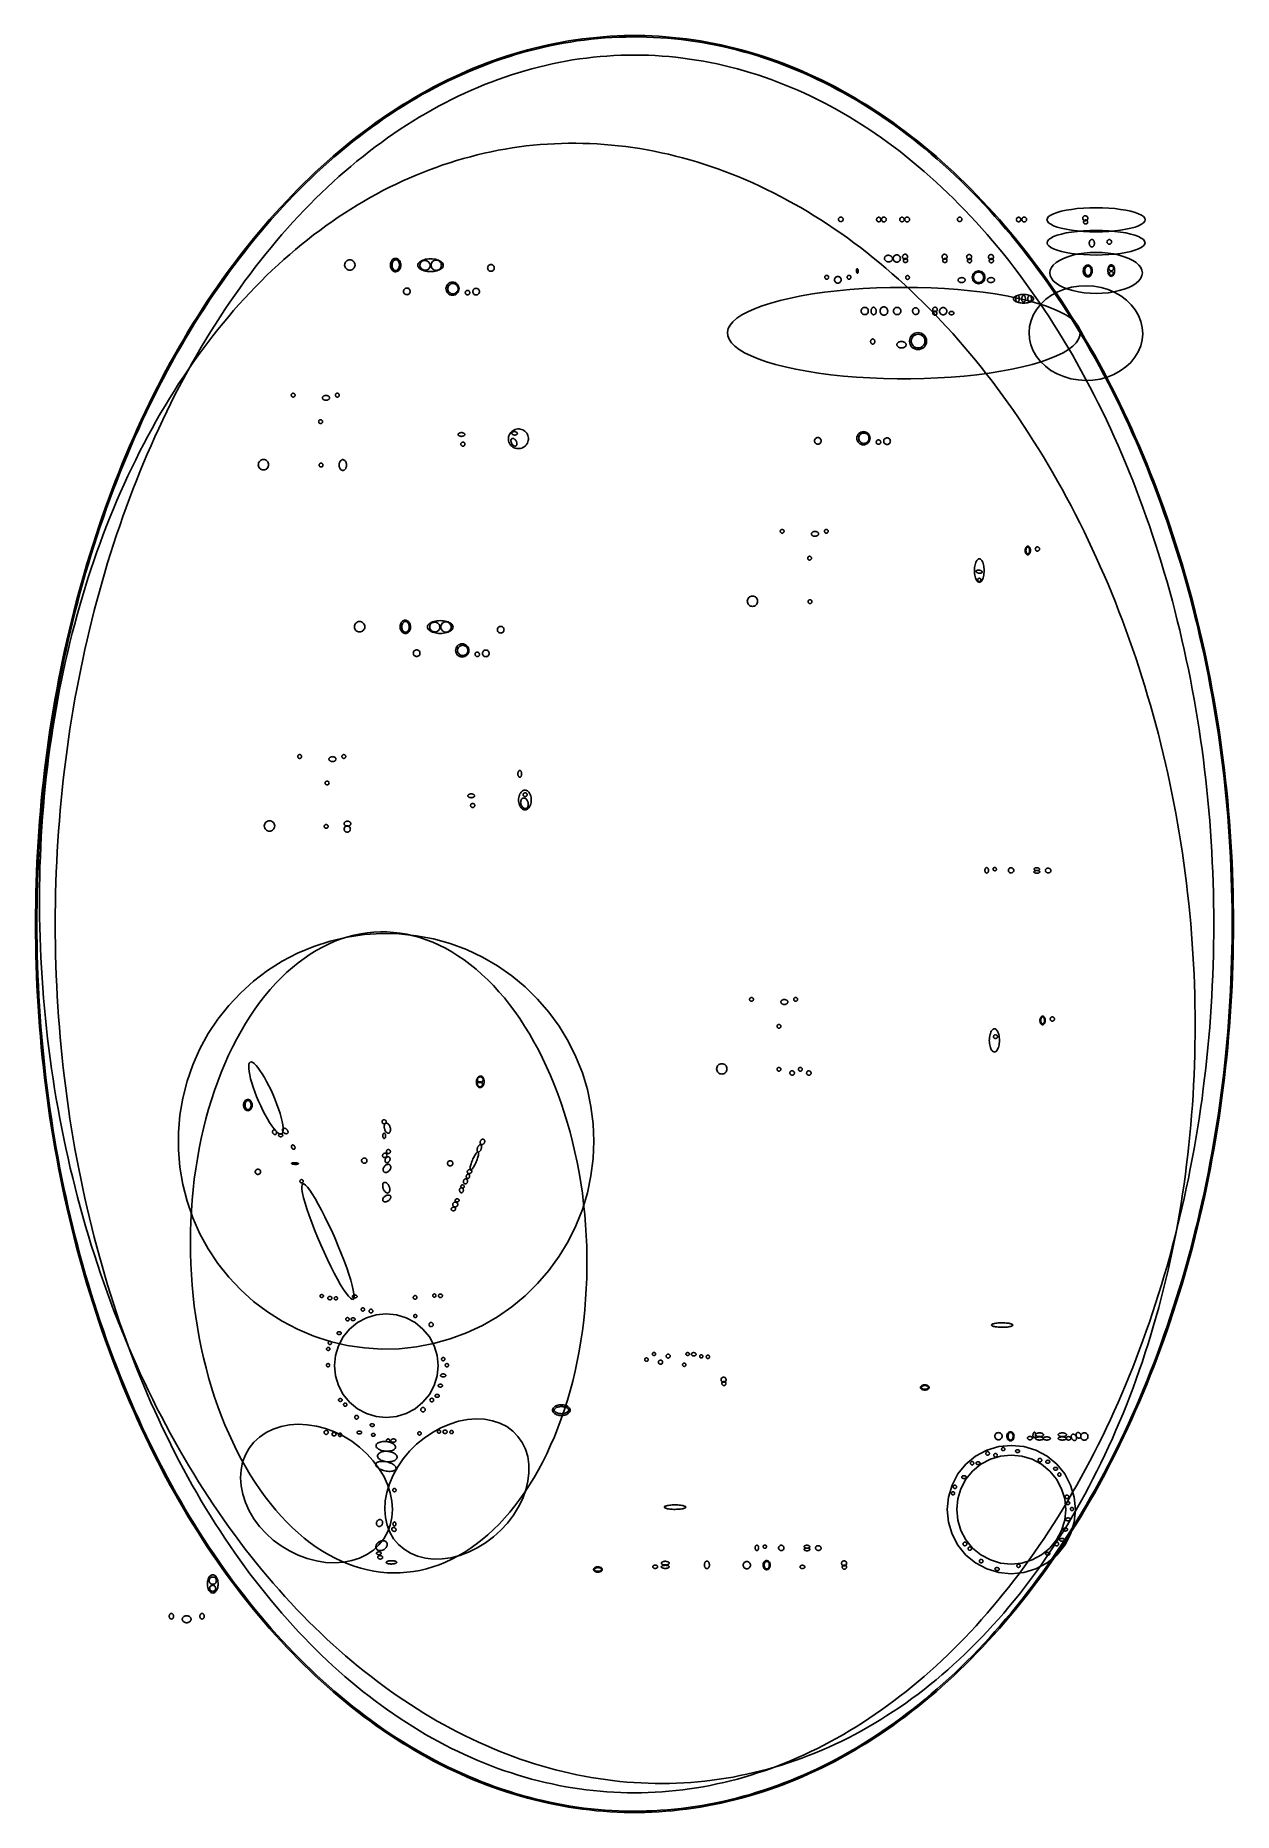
# Model space of a CAD drawing. Extents: x -1 to 217, y -22 to 302.
import ezdxf

# ---------------------------------------------------------------- set-up
doc = ezdxf.new("R2010")
doc.units = 0

msp = doc.modelspace()

# ---------------------------------------------------------------- linework, layer by layer
at = {"layer": 'CIRCLES'}
for p, q in [((145.09, 268.18), (145.08, 268.1)), ((145.08, 268.1), (145.09, 268.02)), ((145.11, 268.26), (145.09, 268.18)), ((145.09, 268.02), (145.11, 267.94)), ((145.15, 268.33), (145.11, 268.26)), ((145.11, 267.94), (145.15, 267.87)), ((145.2, 268.39), (145.15, 268.33)), ((145.15, 267.87), (145.2, 267.8)), ((145.27, 268.44), (145.2, 268.39)), ((145.2, 267.8), (145.27, 267.75)), ((145.34, 268.48), (145.27, 268.44)), ((145.27, 267.75), (145.34, 267.71)), ((145.42, 268.51), (145.34, 268.48)), ((145.34, 267.71), (145.42, 267.69)), ((145.5, 268.51), (145.42, 268.51)), ((145.42, 267.69), (145.5, 267.68)), ((145.58, 268.51), (145.5, 268.51)), ((145.5, 267.68), (145.58, 267.69)), ((145.66, 268.48), (145.58, 268.51)), ((145.58, 267.69), (145.66, 267.71)), ((145.73, 268.44), (145.66, 268.48)), ((145.66, 267.71), (145.73, 267.75)), ((145.79, 268.39), (145.73, 268.44)), ((145.73, 267.75), (145.79, 267.8)), ((145.85, 268.33), (145.79, 268.39)), ((145.79, 267.8), (145.85, 267.87)), ((145.88, 268.26), (145.85, 268.33)), ((145.85, 267.87), (145.88, 267.94)), ((145.91, 268.18), (145.88, 268.26)), ((145.88, 267.94), (145.91, 268.02)), ((145.92, 268.1), (145.91, 268.18)), ((145.91, 268.02), (145.92, 268.1)), ((152.02, 268.16), (152.01, 268.08)), ((152.01, 268.08), (152.02, 268)), ((152.05, 268.23), (152.02, 268.16)), ((152.02, 268), (152.05, 267.92)), ((152.08, 268.3), (152.05, 268.23)), ((152.05, 267.92), (152.08, 267.85)), ((152.13, 268.36), (152.08, 268.3)), ((152.08, 267.85), (152.13, 267.79)), ((152.19, 268.41), (152.13, 268.36)), ((152.13, 267.79), (152.19, 267.74)), ((152.27, 268.45), (152.19, 268.41)), ((152.19, 267.74), (152.27, 267.7)), ((152.34, 268.48), (152.27, 268.45)), ((152.27, 267.7), (152.34, 267.68)), ((152.42, 268.48), (152.34, 268.48)), ((152.34, 267.68), (152.42, 267.67)), ((152.5, 268.48), (152.42, 268.48)), ((152.42, 267.67), (152.5, 267.68)), ((152.58, 268.45), (152.5, 268.48)), ((152.5, 267.68), (152.58, 267.7)), ((152.65, 268.41), (152.58, 268.45)), ((152.58, 267.7), (152.65, 267.74)), ((152.71, 268.36), (152.65, 268.41)), ((152.65, 267.74), (152.71, 267.79)), ((152.76, 268.3), (152.71, 268.36)), ((152.71, 267.79), (152.76, 267.85)), ((152.8, 268.23), (152.76, 268.3)), ((152.76, 267.85), (152.8, 267.92)), ((152.82, 268.16), (152.8, 268.23)), ((152.8, 267.92), (152.82, 268)), ((152.83, 268.08), (152.82, 268.16)), ((152.82, 268), (152.83, 268.08)), ((152.95, 268.16), (152.94, 268.08)), ((152.94, 268.08), (152.95, 267.99)), ((152.97, 268.24), (152.95, 268.16)), ((152.95, 267.99), (152.97, 267.91)), ((153.01, 268.32), (152.97, 268.24)), ((152.97, 267.91), (153.01, 267.83)), ((153.07, 268.38), (153.01, 268.32)), ((153.01, 267.83), (153.07, 267.77)), ((153.13, 268.44), (153.07, 268.38)), ((153.07, 267.77), (153.13, 267.71)), ((153.21, 268.48), (153.13, 268.44)), ((153.13, 267.71), (153.21, 267.67)), ((153.29, 268.5), (153.21, 268.48)), ((153.21, 267.67), (153.29, 267.65)), ((153.37, 268.51), (153.29, 268.5)), ((153.29, 267.65), (153.37, 267.64)), ((153.46, 268.5), (153.37, 268.51)), ((153.37, 267.64), (153.46, 267.65)), ((153.54, 268.48), (153.46, 268.5)), ((153.46, 267.65), (153.54, 267.67)), ((153.62, 268.44), (153.54, 268.48)), ((153.54, 267.67), (153.62, 267.71)), ((153.68, 268.38), (153.62, 268.44)), ((153.62, 267.71), (153.68, 267.77)), ((153.74, 268.32), (153.68, 268.38)), ((153.68, 267.77), (153.74, 267.83)), ((153.78, 268.24), (153.74, 268.32)), ((153.74, 267.83), (153.78, 267.91)), ((153.8, 268.16), (153.78, 268.24)), ((153.78, 267.91), (153.8, 267.99)), ((153.81, 268.08), (153.8, 268.16)), ((153.8, 267.99), (153.81, 268.08)), ((156.26, 268.16), (156.25, 268.08)), ((156.25, 268.08), (156.26, 268)), ((156.28, 268.23), (156.26, 268.16)), ((156.26, 268), (156.28, 267.92)), ((156.32, 268.3), (156.28, 268.23)), ((156.28, 267.92), (156.32, 267.85)), ((156.37, 268.36), (156.32, 268.3)), ((156.32, 267.85), (156.37, 267.79)), ((156.43, 268.41), (156.37, 268.36)), ((156.37, 267.79), (156.43, 267.74)), ((156.5, 268.45), (156.43, 268.41)), ((156.43, 267.74), (156.5, 267.7)), ((156.58, 268.48), (156.5, 268.45)), ((156.5, 267.7), (156.58, 267.68)), ((156.65, 268.48), (156.58, 268.48)), ((156.58, 267.68), (156.65, 267.67)), ((156.73, 268.48), (156.65, 268.48)), ((156.65, 267.67), (156.73, 267.68)), ((156.81, 268.45), (156.73, 268.48)), ((156.73, 267.68), (156.81, 267.7)), ((156.88, 268.41), (156.81, 268.45)), ((156.81, 267.7), (156.88, 267.74)), ((156.94, 268.36), (156.88, 268.41)), ((156.88, 267.74), (156.94, 267.79)), ((156.99, 268.3), (156.94, 268.36)), ((156.94, 267.79), (156.99, 267.85)), ((157.03, 268.23), (156.99, 268.3)), ((156.99, 267.85), (157.03, 267.92)), ((157.05, 268.16), (157.03, 268.23)), ((157.03, 267.92), (157.05, 268)), ((157.06, 268.08), (157.05, 268.16)), ((157.05, 268), (157.06, 268.08)), ((157.18, 268.16), (157.17, 268.08)), ((157.17, 268.08), (157.18, 267.99)), ((157.2, 268.24), (157.18, 268.16)), ((157.18, 267.99), (157.2, 267.91)), ((157.24, 268.32), (157.2, 268.24)), ((157.2, 267.91), (157.24, 267.83)), ((157.3, 268.38), (157.24, 268.32)), ((157.24, 267.83), (157.3, 267.77)), ((157.36, 268.44), (157.3, 268.38)), ((157.3, 267.77), (157.36, 267.71)), ((157.44, 268.48), (157.36, 268.44)), ((157.36, 267.71), (157.44, 267.67)), ((157.52, 268.5), (157.44, 268.48)), ((157.44, 267.67), (157.52, 267.65)), ((157.61, 268.51), (157.52, 268.5)), ((157.52, 267.65), (157.61, 267.64)), ((157.69, 268.5), (157.61, 268.51)), ((157.61, 267.64), (157.69, 267.65)), ((157.77, 268.48), (157.69, 268.5)), ((157.69, 267.65), (157.77, 267.67)), ((157.85, 268.44), (157.77, 268.48)), ((157.77, 267.67), (157.85, 267.71)), ((157.92, 268.38), (157.85, 268.44)), ((157.85, 267.71), (157.92, 267.77)), ((157.97, 268.32), (157.92, 268.38)), ((157.92, 267.77), (157.97, 267.83)), ((158.01, 268.24), (157.97, 268.32)), ((157.97, 267.83), (158.01, 267.91)), ((158.03, 268.16), (158.01, 268.24)), ((158.01, 267.91), (158.03, 267.99)), ((158.04, 268.08), (158.03, 268.16)), ((158.03, 267.99), (158.04, 268.08)), ((166.77, 268.18), (166.76, 268.1)), ((166.76, 268.1), (166.77, 268.02)), ((166.79, 268.26), (166.77, 268.18)), ((166.77, 268.02), (166.79, 267.94)), ((166.83, 268.33), (166.79, 268.26)), ((166.79, 267.94), (166.83, 267.87)), ((166.88, 268.39), (166.83, 268.33)), ((166.83, 267.87), (166.88, 267.8)), ((166.94, 268.44), (166.88, 268.39)), ((166.88, 267.8), (166.94, 267.75)), ((167.01, 268.48), (166.94, 268.44)), ((166.94, 267.75), (167.01, 267.71)), ((167.09, 268.51), (167.01, 268.48)), ((167.01, 267.71), (167.09, 267.69)), ((167.17, 268.51), (167.09, 268.51)), ((167.09, 267.69), (167.17, 267.68)), ((167.26, 268.51), (167.17, 268.51)), ((167.17, 267.68), (167.26, 267.69)), ((167.33, 268.48), (167.26, 268.51)), ((167.26, 267.69), (167.33, 267.71)), ((167.41, 268.44), (167.33, 268.48)), ((167.33, 267.71), (167.41, 267.75)), ((167.47, 268.39), (167.41, 268.44)), ((167.41, 267.75), (167.47, 267.8)), ((167.52, 268.33), (167.47, 268.39)), ((167.47, 267.8), (167.52, 267.87)), ((167.56, 268.26), (167.52, 268.33)), ((167.52, 267.87), (167.56, 267.94)), ((167.58, 268.18), (167.56, 268.26)), ((167.56, 267.94), (167.58, 268.02)), ((167.59, 268.1), (167.58, 268.18)), ((167.58, 268.02), (167.59, 268.1)), ((177.51, 268.16), (177.5, 268.08)), ((177.5, 268.08), (177.51, 268)), ((177.53, 268.23), (177.51, 268.16)), ((177.51, 268), (177.53, 267.92)), ((177.57, 268.3), (177.53, 268.23)), ((177.53, 267.92), (177.57, 267.85)), ((177.62, 268.36), (177.57, 268.3)), ((177.57, 267.85), (177.62, 267.79)), ((177.68, 268.41), (177.62, 268.36)), ((177.62, 267.79), (177.68, 267.74)), ((177.75, 268.45), (177.68, 268.41)), ((177.68, 267.74), (177.75, 267.7)), ((177.83, 268.48), (177.75, 268.45)), ((177.75, 267.7), (177.83, 267.68)), ((177.91, 268.48), (177.83, 268.48)), ((177.83, 267.68), (177.91, 267.67)), ((177.99, 268.48), (177.91, 268.48)), ((177.91, 267.67), (177.99, 267.68)), ((178.06, 268.45), (177.99, 268.48)), ((177.99, 267.68), (178.06, 267.7)), ((178.13, 268.41), (178.06, 268.45)), ((178.06, 267.7), (178.13, 267.74)), ((178.19, 268.36), (178.13, 268.41)), ((178.13, 267.74), (178.19, 267.79)), ((178.24, 268.3), (178.19, 268.36)), ((178.19, 267.79), (178.24, 267.85)), ((178.28, 268.23), (178.24, 268.3)), ((178.24, 267.85), (178.28, 267.92)), ((178.31, 268.16), (178.28, 268.23)), ((178.28, 267.92), (178.31, 268)), ((178.31, 268.08), (178.31, 268.16)), ((178.31, 268), (178.31, 268.08)), ((178.52, 268.16), (178.51, 268.08)), ((178.51, 268.08), (178.52, 267.99)), ((178.54, 268.24), (178.52, 268.16)), ((178.52, 267.99), (178.54, 267.91)), ((178.58, 268.32), (178.54, 268.24)), ((178.54, 267.91), (178.58, 267.83)), ((178.63, 268.38), (178.58, 268.32)), ((178.58, 267.83), (178.63, 267.77)), ((178.7, 268.44), (178.63, 268.38)), ((178.63, 267.77), (178.7, 267.71)), ((178.78, 268.48), (178.7, 268.44)), ((178.7, 267.71), (178.78, 267.67)), ((178.86, 268.5), (178.78, 268.48)), ((178.78, 267.67), (178.86, 267.65)), ((178.94, 268.51), (178.86, 268.5)), ((178.86, 267.65), (178.94, 267.64)), ((179.03, 268.5), (178.94, 268.51)), ((178.94, 267.64), (179.03, 267.65)), ((179.11, 268.48), (179.03, 268.5)), ((179.03, 267.65), (179.11, 267.67)), ((179.19, 268.44), (179.11, 268.48)), ((179.11, 267.67), (179.19, 267.71)), ((179.25, 268.38), (179.19, 268.44)), ((179.19, 267.71), (179.25, 267.77)), ((179.31, 268.32), (179.25, 268.38)), ((179.25, 267.77), (179.31, 267.83)), ((179.35, 268.24), (179.31, 268.32)), ((179.31, 267.83), (179.35, 267.91)), ((179.37, 268.16), (179.35, 268.24)), ((179.35, 267.91), (179.37, 267.99)), ((179.38, 268.08), (179.37, 268.16)), ((179.37, 267.99), (179.38, 268.08)), ((189.63, 268.4), (189.62, 268.31)), ((189.62, 268.31), (189.63, 268.22)), ((189.65, 268.48), (189.63, 268.4)), ((189.63, 268.22), (189.65, 268.13)), ((189.7, 268.56), (189.65, 268.48)), ((189.65, 268.13), (189.7, 268.05)), ((189.75, 268.63), (189.7, 268.56)), ((189.7, 268.05), (189.75, 267.98)), ((189.82, 268.69), (189.75, 268.63)), ((189.75, 267.98), (189.82, 267.93)), ((189.77, 267.71), (189.76, 267.63)), ((189.76, 267.63), (189.77, 267.56)), ((189.79, 267.78), (189.77, 267.71)), ((189.77, 267.56), (189.79, 267.49)), ((189.82, 267.84), (189.79, 267.78)), ((189.79, 267.49), (189.82, 267.42)), ((189.9, 268.73), (189.82, 268.69)), ((189.82, 267.93), (189.9, 267.89)), ((189.87, 267.9), (189.82, 267.84)), ((189.82, 267.42), (189.87, 267.36)), ((189.93, 267.95), (189.87, 267.9)), ((189.87, 267.36), (189.93, 267.31)), ((189.99, 268.76), (189.9, 268.73)), ((189.9, 267.89), (189.99, 267.86)), ((189.99, 267.98), (189.93, 267.95)), ((189.93, 267.31), (189.99, 267.28)), ((190.08, 268.77), (189.99, 268.76)), ((190.07, 268.01), (189.99, 267.98)), ((189.99, 267.86), (190.08, 267.85)), ((189.99, 267.28), (190.07, 267.26)), ((190.14, 268.01), (190.07, 268.01)), ((190.07, 267.26), (190.14, 267.25)), ((190.17, 268.76), (190.08, 268.77)), ((190.08, 267.85), (190.17, 267.86)), ((190.21, 268.01), (190.14, 268.01)), ((190.14, 267.25), (190.21, 267.26)), ((190.25, 268.73), (190.17, 268.76)), ((190.17, 267.86), (190.25, 267.89)), ((190.29, 267.98), (190.21, 268.01)), ((190.21, 267.26), (190.29, 267.28)), ((190.33, 268.69), (190.25, 268.73)), ((190.25, 267.89), (190.33, 267.93)), ((190.35, 267.95), (190.29, 267.98)), ((190.29, 267.28), (190.35, 267.31)), ((190.4, 268.63), (190.33, 268.69)), ((190.33, 267.93), (190.4, 267.98)), ((190.41, 267.9), (190.35, 267.95)), ((190.35, 267.31), (190.41, 267.36)), ((190.46, 268.56), (190.4, 268.63)), ((190.4, 267.98), (190.46, 268.05)), ((190.46, 267.84), (190.41, 267.9)), ((190.41, 267.36), (190.46, 267.42)), ((190.5, 268.48), (190.46, 268.56)), ((190.46, 268.05), (190.5, 268.13)), ((190.49, 267.78), (190.46, 267.84)), ((190.46, 267.42), (190.49, 267.49)), ((190.51, 267.71), (190.49, 267.78)), ((190.49, 267.49), (190.51, 267.56)), ((190.53, 268.4), (190.5, 268.48)), ((190.5, 268.13), (190.53, 268.22)), ((190.52, 267.63), (190.51, 267.71)), ((190.51, 267.56), (190.52, 267.63)), ((190.53, 268.31), (190.53, 268.4)), ((190.53, 268.22), (190.53, 268.31)), ((194.04, 264.07), (194.03, 263.99)), ((194.03, 263.99), (194.04, 263.91)), ((194.06, 264.15), (194.04, 264.07)), ((194.04, 263.91), (194.06, 263.83)), ((194.1, 264.23), (194.06, 264.15)), ((194.06, 263.83), (194.1, 263.75)), ((194.16, 264.29), (194.1, 264.23)), ((194.1, 263.75), (194.16, 263.69)), ((194.22, 264.34), (194.16, 264.29)), ((194.16, 263.69), (194.22, 263.64)), ((194.3, 264.38), (194.22, 264.34)), ((194.22, 263.64), (194.3, 263.6)), ((194.38, 264.41), (194.3, 264.38)), ((194.3, 263.6), (194.38, 263.57)), ((194.46, 264.42), (194.38, 264.41)), ((194.38, 263.57), (194.46, 263.56)), ((194.54, 264.41), (194.46, 264.42)), ((194.46, 263.56), (194.54, 263.57)), ((194.62, 264.38), (194.54, 264.41)), ((194.54, 263.57), (194.62, 263.6)), ((194.69, 264.34), (194.62, 264.38)), ((194.62, 263.6), (194.69, 263.64)), ((194.76, 264.29), (194.69, 264.34)), ((194.69, 263.64), (194.76, 263.69)), ((194.81, 264.23), (194.76, 264.29)), ((194.76, 263.69), (194.81, 263.75)), ((194.85, 264.15), (194.81, 264.23)), ((194.81, 263.75), (194.85, 263.83)), ((194.88, 264.07), (194.85, 264.15)), ((194.85, 263.83), (194.88, 263.91)), ((194.88, 263.99), (194.88, 264.07)), ((194.88, 263.91), (194.88, 263.99)), ((55.06, 259.97), (55.04, 259.78)), ((55.04, 259.78), (55.06, 259.6)), ((55.11, 260.15), (55.06, 259.97)), ((55.06, 259.6), (55.11, 259.42)), ((55.2, 260.31), (55.11, 260.15)), ((55.11, 259.42), (55.2, 259.26)), ((55.32, 260.45), (55.2, 260.31)), ((55.2, 259.26), (55.32, 259.12)), ((55.46, 260.57), (55.32, 260.45)), ((55.62, 260.66), (55.46, 260.57)), ((55.8, 260.71), (55.62, 260.66)), ((55.99, 260.73), (55.8, 260.71)), ((56.17, 260.71), (55.99, 260.73)), ((56.35, 260.66), (56.17, 260.71)), ((56.51, 260.57), (56.35, 260.66)), ((56.65, 260.45), (56.51, 260.57)), ((56.77, 260.31), (56.65, 260.45)), ((56.65, 259.12), (56.77, 259.26)), ((56.86, 260.15), (56.77, 260.31)), ((56.77, 259.26), (56.86, 259.42)), ((56.91, 259.97), (56.86, 260.15)), ((56.86, 259.42), (56.91, 259.6)), ((56.93, 259.78), (56.91, 259.97)), ((56.91, 259.6), (56.93, 259.78)), ((70.81, 259.93), (70.79, 259.74)), ((70.79, 259.74), (70.81, 259.56)), ((70.86, 260.1), (70.81, 259.93)), ((70.81, 259.56), (70.86, 259.38)), ((70.95, 260.27), (70.86, 260.1)), ((70.86, 259.38), (70.95, 259.22)), ((71.07, 260.41), (70.95, 260.27)), ((70.95, 259.22), (71.07, 259.07)), ((71.21, 260.53), (71.07, 260.41)), ((71.37, 260.62), (71.21, 260.53)), ((71.55, 260.67), (71.37, 260.62)), ((71.73, 260.69), (71.55, 260.67)), ((71.92, 260.67), (71.73, 260.69)), ((72.1, 260.62), (71.92, 260.67)), ((72.26, 260.53), (72.1, 260.62)), ((72.4, 260.41), (72.26, 260.53)), ((72.52, 260.27), (72.4, 260.41)), ((72.4, 259.07), (72.52, 259.22)), ((72.61, 260.1), (72.52, 260.27)), ((72.52, 259.22), (72.61, 259.38)), ((72.66, 259.93), (72.61, 260.1)), ((72.61, 259.38), (72.66, 259.56)), ((72.68, 259.74), (72.66, 259.93)), ((72.66, 259.56), (72.68, 259.74)), ((81.12, 259.37), (81.1, 259.25)), ((81.1, 259.25), (81.12, 259.13)), ((81.15, 259.48), (81.12, 259.37)), ((81.21, 259.59), (81.15, 259.48)), ((81.28, 259.68), (81.21, 259.59)), ((81.37, 259.76), (81.28, 259.68)), ((81.48, 259.81), (81.37, 259.76)), ((81.59, 259.85), (81.48, 259.81)), ((81.71, 259.86), (81.59, 259.85)), ((81.83, 259.85), (81.71, 259.86)), ((81.94, 259.81), (81.83, 259.85)), ((82.05, 259.76), (81.94, 259.81)), ((82.14, 259.68), (82.05, 259.76)), ((82.22, 259.59), (82.14, 259.68)), ((82.27, 259.48), (82.22, 259.59)), ((82.31, 259.37), (82.27, 259.48)), ((82.32, 259.25), (82.31, 259.37)), ((82.31, 259.13), (82.32, 259.25)), ((155.05, 261.09), (155.04, 260.96)), ((155.04, 260.96), (155.05, 260.83)), ((155.09, 261.22), (155.05, 261.09)), ((155.05, 260.83), (155.09, 260.71)), ((155.15, 261.33), (155.09, 261.22)), ((155.09, 260.71), (155.15, 260.59)), ((155.23, 261.43), (155.15, 261.33)), ((155.15, 260.59), (155.23, 260.49)), ((155.33, 261.52), (155.23, 261.43)), ((155.23, 260.49), (155.33, 260.41)), ((155.45, 261.58), (155.33, 261.52)), ((155.33, 260.41), (155.45, 260.35)), ((155.57, 261.62), (155.45, 261.58)), ((155.45, 260.35), (155.57, 260.31)), ((155.7, 261.63), (155.57, 261.62)), ((155.57, 260.31), (155.7, 260.3)), ((155.83, 261.62), (155.7, 261.63)), ((155.7, 260.3), (155.83, 260.31)), ((155.96, 261.58), (155.83, 261.62)), ((155.83, 260.31), (155.96, 260.35)), ((156.07, 261.52), (155.96, 261.58)), ((155.96, 260.35), (156.07, 260.41)), ((156.17, 261.43), (156.07, 261.52)), ((156.07, 260.41), (156.17, 260.49)), ((156.25, 261.33), (156.17, 261.43)), ((156.17, 260.49), (156.25, 260.59)), ((156.32, 261.22), (156.25, 261.33)), ((156.25, 260.59), (156.32, 260.71)), ((156.35, 261.09), (156.32, 261.22)), ((156.32, 260.71), (156.35, 260.83)), ((156.37, 260.96), (156.35, 261.09)), ((156.35, 260.83), (156.37, 260.96)), ((156.78, 261.37), (156.77, 261.28)), ((156.77, 261.28), (156.78, 261.19)), ((156.8, 261.46), (156.78, 261.37)), ((156.78, 261.19), (156.8, 261.11)), ((156.85, 261.54), (156.8, 261.46)), ((156.8, 261.11), (156.85, 261.03)), ((156.9, 261.61), (156.85, 261.54)), ((156.85, 261.03), (156.9, 260.96)), ((156.97, 261.66), (156.9, 261.61)), ((156.9, 260.96), (156.97, 260.9)), ((156.92, 260.68), (156.91, 260.6)), ((156.91, 260.6), (156.92, 260.53)), ((156.94, 260.75), (156.92, 260.68)), ((156.92, 260.53), (156.94, 260.46)), ((156.97, 260.82), (156.94, 260.75)), ((156.94, 260.46), (156.97, 260.39)), ((157.05, 261.7), (156.97, 261.66)), ((156.97, 260.9), (157.05, 260.86)), ((157.02, 260.87), (156.97, 260.82)), ((156.97, 260.39), (157.02, 260.33)), ((157.08, 260.92), (157.02, 260.87)), ((157.02, 260.33), (157.08, 260.29)), ((157.14, 261.73), (157.05, 261.7)), ((157.05, 260.86), (157.14, 260.83)), ((157.14, 260.96), (157.08, 260.92)), ((157.08, 260.29), (157.14, 260.25)), ((157.23, 261.74), (157.14, 261.73)), ((157.22, 260.98), (157.14, 260.96)), ((157.14, 260.83), (157.23, 260.82)), ((157.14, 260.25), (157.22, 260.23)), ((157.29, 260.99), (157.22, 260.98)), ((157.22, 260.23), (157.29, 260.22)), ((157.32, 261.73), (157.23, 261.74)), ((157.23, 260.82), (157.32, 260.83)), ((157.36, 260.98), (157.29, 260.99)), ((157.29, 260.22), (157.36, 260.23)), ((157.4, 261.7), (157.32, 261.73)), ((157.32, 260.83), (157.4, 260.86)), ((157.44, 260.96), (157.36, 260.98)), ((157.36, 260.23), (157.44, 260.25)), ((157.48, 261.66), (157.4, 261.7)), ((157.4, 260.86), (157.48, 260.9)), ((157.5, 260.92), (157.44, 260.96)), ((157.44, 260.25), (157.5, 260.29)), ((157.55, 261.61), (157.48, 261.66)), ((157.48, 260.9), (157.55, 260.96)), ((157.56, 260.87), (157.5, 260.92)), ((157.5, 260.29), (157.56, 260.33)), ((157.61, 261.54), (157.55, 261.61)), ((157.55, 260.96), (157.61, 261.03)), ((157.61, 260.82), (157.56, 260.87)), ((157.56, 260.33), (157.61, 260.39)), ((157.65, 261.46), (157.61, 261.54)), ((157.61, 261.03), (157.65, 261.11)), ((157.64, 260.75), (157.61, 260.82)), ((157.61, 260.39), (157.64, 260.46)), ((157.66, 260.68), (157.64, 260.75)), ((157.64, 260.46), (157.66, 260.53)), ((157.68, 261.37), (157.65, 261.46)), ((157.65, 261.11), (157.68, 261.19)), ((157.67, 260.6), (157.66, 260.68)), ((157.66, 260.53), (157.67, 260.6)), ((157.68, 261.28), (157.68, 261.37)), ((157.68, 261.19), (157.68, 261.28)), ((163.97, 261.37), (163.96, 261.28)), ((163.96, 261.28), (163.97, 261.19)), ((164, 261.46), (163.97, 261.37)), ((163.97, 261.19), (164, 261.11)), ((164.04, 261.54), (164, 261.46)), ((164, 261.11), (164.04, 261.03)), ((164.1, 261.61), (164.04, 261.54)), ((164.04, 261.03), (164.1, 260.96)), ((164.17, 261.66), (164.1, 261.61)), ((164.1, 260.96), (164.17, 260.9)), ((164.11, 260.68), (164.1, 260.6)), ((164.1, 260.6), (164.11, 260.53)), ((164.13, 260.75), (164.11, 260.68)), ((164.11, 260.53), (164.13, 260.46)), ((164.17, 260.82), (164.13, 260.75)), ((164.13, 260.46), (164.17, 260.39)), ((164.25, 261.7), (164.17, 261.66)), ((164.17, 260.9), (164.25, 260.86)), ((164.22, 260.87), (164.17, 260.82)), ((164.17, 260.39), (164.22, 260.33)), ((164.27, 260.92), (164.22, 260.87)), ((164.22, 260.33), (164.27, 260.29)), ((164.33, 261.73), (164.25, 261.7)), ((164.25, 260.86), (164.33, 260.83)), ((164.34, 260.96), (164.27, 260.92)), ((164.27, 260.29), (164.34, 260.25)), ((164.42, 261.74), (164.33, 261.73)), ((164.33, 260.83), (164.42, 260.82)), ((164.41, 260.98), (164.34, 260.96)), ((164.34, 260.25), (164.41, 260.23)), ((164.49, 260.99), (164.41, 260.98)), ((164.41, 260.23), (164.49, 260.22)), ((164.51, 261.73), (164.42, 261.74)), ((164.42, 260.82), (164.51, 260.83)), ((164.56, 260.98), (164.49, 260.99)), ((164.49, 260.22), (164.56, 260.23)), ((164.6, 261.7), (164.51, 261.73)), ((164.51, 260.83), (164.6, 260.86)), ((164.63, 260.96), (164.56, 260.98)), ((164.56, 260.23), (164.63, 260.25)), ((164.68, 261.66), (164.6, 261.7)), ((164.6, 260.86), (164.68, 260.9)), ((164.7, 260.92), (164.63, 260.96)), ((164.63, 260.25), (164.7, 260.29)), ((164.75, 261.61), (164.68, 261.66)), ((164.68, 260.9), (164.75, 260.96)), ((164.76, 260.87), (164.7, 260.92)), ((164.7, 260.29), (164.76, 260.33)), ((164.8, 261.54), (164.75, 261.61)), ((164.75, 260.96), (164.8, 261.03)), ((164.8, 260.82), (164.76, 260.87)), ((164.76, 260.33), (164.8, 260.39)), ((164.85, 261.46), (164.8, 261.54)), ((164.8, 261.03), (164.85, 261.11)), ((164.84, 260.75), (164.8, 260.82)), ((164.8, 260.39), (164.84, 260.46)), ((164.86, 260.68), (164.84, 260.75)), ((164.84, 260.46), (164.86, 260.53)), ((164.87, 261.37), (164.85, 261.46)), ((164.85, 261.11), (164.87, 261.19)), ((164.87, 260.6), (164.86, 260.68)), ((164.86, 260.53), (164.87, 260.6)), ((164.88, 261.28), (164.87, 261.37)), ((164.87, 261.19), (164.88, 261.28)), ((168.46, 261.33), (168.45, 261.24)), ((168.45, 261.24), (168.46, 261.15)), ((168.49, 261.41), (168.46, 261.33)), ((168.46, 261.15), (168.49, 261.06)), ((168.53, 261.49), (168.49, 261.41)), ((168.49, 261.06), (168.53, 260.98)), ((168.59, 261.56), (168.53, 261.49)), ((168.53, 260.98), (168.59, 260.92)), ((168.66, 261.62), (168.59, 261.56)), ((168.59, 260.92), (168.66, 260.86)), ((168.6, 260.64), (168.59, 260.56)), ((168.59, 260.56), (168.6, 260.49)), ((168.62, 260.71), (168.6, 260.64)), ((168.6, 260.49), (168.62, 260.42)), ((168.66, 260.77), (168.62, 260.71)), ((168.62, 260.42), (168.66, 260.35)), ((168.73, 261.66), (168.66, 261.62)), ((168.66, 260.86), (168.73, 260.82)), ((168.7, 260.83), (168.66, 260.77)), ((168.66, 260.35), (168.7, 260.29)), ((168.76, 260.88), (168.7, 260.83)), ((168.7, 260.29), (168.76, 260.24)), ((168.82, 261.69), (168.73, 261.66)), ((168.73, 260.82), (168.82, 260.79)), ((168.83, 260.91), (168.76, 260.88)), ((168.76, 260.24), (168.83, 260.21)), ((168.91, 261.7), (168.82, 261.69)), ((168.82, 260.79), (168.91, 260.78)), ((168.9, 260.94), (168.83, 260.91)), ((168.83, 260.21), (168.9, 260.19)), ((168.97, 260.94), (168.9, 260.94)), ((168.9, 260.19), (168.97, 260.18)), ((169, 261.69), (168.91, 261.7)), ((168.91, 260.78), (169, 260.79)), ((169.05, 260.94), (168.97, 260.94)), ((168.97, 260.18), (169.05, 260.19)), ((169.09, 261.66), (169, 261.69)), ((169, 260.79), (169.09, 260.82)), ((169.12, 260.91), (169.05, 260.94)), ((169.05, 260.19), (169.12, 260.21)), ((169.16, 261.62), (169.09, 261.66)), ((169.09, 260.82), (169.16, 260.86)), ((169.19, 260.88), (169.12, 260.91)), ((169.12, 260.21), (169.19, 260.24)), ((169.23, 261.56), (169.16, 261.62)), ((169.16, 260.86), (169.23, 260.92)), ((169.24, 260.83), (169.19, 260.88)), ((169.19, 260.24), (169.24, 260.29)), ((169.29, 261.49), (169.23, 261.56)), ((169.23, 260.92), (169.29, 260.98)), ((169.29, 260.77), (169.24, 260.83)), ((169.24, 260.29), (169.29, 260.35)), ((169.33, 261.41), (169.29, 261.49)), ((169.29, 260.98), (169.33, 261.06)), ((169.33, 260.71), (169.29, 260.77)), ((169.29, 260.35), (169.33, 260.42)), ((169.36, 261.33), (169.33, 261.41)), ((169.33, 261.06), (169.36, 261.15)), ((169.35, 260.64), (169.33, 260.71)), ((169.33, 260.42), (169.35, 260.49)), ((169.36, 260.56), (169.35, 260.64)), ((169.35, 260.49), (169.36, 260.56)), ((169.37, 261.24), (169.36, 261.33)), ((169.36, 261.15), (169.37, 261.24)), ((172.44, 261.33), (172.43, 261.24)), ((172.43, 261.24), (172.44, 261.15)), ((172.47, 261.41), (172.44, 261.33)), ((172.44, 261.15), (172.47, 261.06)), ((172.51, 261.49), (172.47, 261.41)), ((172.47, 261.06), (172.51, 260.98)), ((172.57, 261.56), (172.51, 261.49)), ((172.51, 260.98), (172.57, 260.92)), ((172.63, 261.62), (172.57, 261.56)), ((172.57, 260.92), (172.63, 260.86)), ((172.58, 260.64), (172.57, 260.56)), ((172.57, 260.56), (172.58, 260.49)), ((172.6, 260.71), (172.58, 260.64)), ((172.58, 260.49), (172.6, 260.42)), ((172.64, 260.77), (172.6, 260.71)), ((172.6, 260.42), (172.64, 260.35)), ((172.71, 261.66), (172.63, 261.62)), ((172.63, 260.86), (172.71, 260.82)), ((172.68, 260.83), (172.64, 260.77)), ((172.64, 260.35), (172.68, 260.29)), ((172.74, 260.88), (172.68, 260.83)), ((172.68, 260.29), (172.74, 260.24)), ((172.8, 261.69), (172.71, 261.66)), ((172.71, 260.82), (172.8, 260.79)), ((172.81, 260.91), (172.74, 260.88)), ((172.74, 260.24), (172.81, 260.21)), ((172.89, 261.7), (172.8, 261.69)), ((172.8, 260.79), (172.89, 260.78)), ((172.88, 260.94), (172.81, 260.91)), ((172.81, 260.21), (172.88, 260.19)), ((172.95, 260.94), (172.88, 260.94)), ((172.88, 260.19), (172.95, 260.18)), ((172.98, 261.69), (172.89, 261.7)), ((172.89, 260.78), (172.98, 260.79)), ((173.03, 260.94), (172.95, 260.94)), ((172.95, 260.18), (173.03, 260.19)), ((173.06, 261.66), (172.98, 261.69)), ((172.98, 260.79), (173.06, 260.82)), ((173.1, 260.91), (173.03, 260.94)), ((173.03, 260.19), (173.1, 260.21)), ((173.14, 261.62), (173.06, 261.66)), ((173.06, 260.82), (173.14, 260.86)), ((173.16, 260.88), (173.1, 260.91)), ((173.1, 260.21), (173.16, 260.24)), ((173.21, 261.56), (173.14, 261.62)), ((173.14, 260.86), (173.21, 260.92)), ((173.22, 260.83), (173.16, 260.88)), ((173.16, 260.24), (173.22, 260.29)), ((173.27, 261.49), (173.21, 261.56)), ((173.21, 260.92), (173.27, 260.98)), ((173.27, 260.77), (173.22, 260.83)), ((173.22, 260.29), (173.27, 260.35)), ((173.31, 261.41), (173.27, 261.49)), ((173.27, 260.98), (173.31, 261.06)), ((173.31, 260.71), (173.27, 260.77)), ((173.27, 260.35), (173.31, 260.42)), ((173.34, 261.33), (173.31, 261.41)), ((173.31, 261.06), (173.34, 261.15)), ((173.33, 260.64), (173.31, 260.71)), ((173.31, 260.42), (173.33, 260.49)), ((173.33, 260.56), (173.33, 260.64)), ((173.33, 260.49), (173.33, 260.56)), ((173.35, 261.24), (173.34, 261.33)), ((173.34, 261.15), (173.35, 261.24)), ((194.39, 259.25), (194.38, 259.16)), ((194.42, 259.33), (194.39, 259.25)), ((194.46, 259.41), (194.42, 259.33)), ((194.51, 259.47), (194.46, 259.41)), ((194.58, 259.53), (194.51, 259.47)), ((194.65, 259.57), (194.58, 259.53)), ((194.73, 259.59), (194.65, 259.57)), ((194.82, 259.6), (194.73, 259.59)), ((194.9, 259.59), (194.82, 259.6)), ((194.98, 259.57), (194.9, 259.59)), ((195.06, 259.53), (194.98, 259.57)), ((195.13, 259.47), (195.06, 259.53)), ((195.18, 259.41), (195.13, 259.47)), ((195.22, 259.33), (195.18, 259.41)), ((195.25, 259.25), (195.22, 259.33)), ((195.25, 259.16), (195.25, 259.25)), ((55.32, 259.12), (55.46, 259)), ((55.46, 259), (55.62, 258.91)), ((55.62, 258.91), (55.8, 258.86)), ((55.8, 258.86), (55.99, 258.84)), ((55.99, 258.84), (56.17, 258.86)), ((56.17, 258.86), (56.35, 258.91)), ((56.35, 258.91), (56.51, 259)), ((56.51, 259), (56.65, 259.12)), ((71.07, 259.07), (71.21, 258.96)), ((71.21, 258.96), (71.37, 258.87)), ((71.37, 258.87), (71.55, 258.82)), ((71.55, 258.82), (71.73, 258.8)), ((71.73, 258.8), (71.92, 258.82)), ((71.92, 258.82), (72.1, 258.87)), ((72.1, 258.87), (72.26, 258.96)), ((72.26, 258.96), (72.4, 259.07)), ((73.7, 256.13), (73.59, 255.93)), ((73.85, 256.32), (73.7, 256.13)), ((74.03, 256.47), (73.85, 256.32)), ((74, 255.99), (73.91, 255.83)), ((74.11, 256.13), (74, 255.99)), ((74.24, 256.58), (74.03, 256.47)), ((74.26, 256.25), (74.11, 256.13)), ((74.46, 256.65), (74.24, 256.58)), ((74.42, 256.34), (74.26, 256.25)), ((74.6, 256.39), (74.42, 256.34)), ((74.7, 256.67), (74.46, 256.65)), ((74.78, 256.41), (74.6, 256.39)), ((74.93, 256.65), (74.7, 256.67)), ((74.97, 256.39), (74.78, 256.41)), ((75.16, 256.58), (74.93, 256.65)), ((75.14, 256.34), (74.97, 256.39)), ((75.31, 256.25), (75.14, 256.34)), ((75.37, 256.47), (75.16, 256.58)), ((75.45, 256.13), (75.31, 256.25)), ((75.55, 256.32), (75.37, 256.47)), ((75.57, 255.99), (75.45, 256.13)), ((75.7, 256.13), (75.55, 256.32)), ((75.66, 255.83), (75.57, 255.99)), ((75.81, 255.93), (75.7, 256.13)), ((81.12, 259.13), (81.15, 259.02)), ((81.15, 259.02), (81.21, 258.91)), ((81.21, 258.91), (81.28, 258.82)), ((81.28, 258.82), (81.37, 258.74)), ((81.37, 258.74), (81.48, 258.69)), ((81.48, 258.69), (81.59, 258.65)), ((81.59, 258.65), (81.71, 258.64)), ((81.71, 258.64), (81.83, 258.65)), ((81.83, 258.65), (81.94, 258.69)), ((81.94, 258.69), (82.05, 258.74)), ((82.05, 258.74), (82.14, 258.82)), ((82.14, 258.82), (82.22, 258.91)), ((82.22, 258.91), (82.27, 259.02)), ((82.27, 259.02), (82.31, 259.13)), ((142.6, 257.62), (142.59, 257.55)), ((142.59, 257.55), (142.6, 257.48)), ((142.62, 257.69), (142.6, 257.62)), ((142.6, 257.48), (142.62, 257.42)), ((142.65, 257.75), (142.62, 257.69)), ((142.62, 257.42), (142.65, 257.36)), ((142.69, 257.8), (142.65, 257.75)), ((142.65, 257.36), (142.69, 257.31)), ((142.74, 257.84), (142.69, 257.8)), ((142.69, 257.31), (142.74, 257.26)), ((142.8, 257.88), (142.74, 257.84)), ((142.74, 257.26), (142.8, 257.23)), ((142.87, 257.9), (142.8, 257.88)), ((142.8, 257.23), (142.87, 257.21)), ((142.94, 257.9), (142.87, 257.9)), ((142.87, 257.21), (142.94, 257.2)), ((143.01, 257.9), (142.94, 257.9)), ((142.94, 257.2), (143.01, 257.21)), ((143.07, 257.88), (143.01, 257.9)), ((143.01, 257.21), (143.07, 257.23)), ((143.13, 257.84), (143.07, 257.88)), ((143.07, 257.23), (143.13, 257.26)), ((143.19, 257.8), (143.13, 257.84)), ((143.13, 257.26), (143.19, 257.31)), ((143.23, 257.75), (143.19, 257.8)), ((143.19, 257.31), (143.23, 257.36)), ((143.26, 257.69), (143.23, 257.75)), ((143.23, 257.36), (143.26, 257.42)), ((143.28, 257.62), (143.26, 257.69)), ((143.26, 257.42), (143.28, 257.48)), ((143.29, 257.55), (143.28, 257.62)), ((143.28, 257.48), (143.29, 257.55)), ((144.36, 257.21), (144.35, 257.09)), ((144.35, 257.09), (144.36, 256.97)), ((144.4, 257.32), (144.36, 257.21)), ((144.36, 256.97), (144.4, 256.86)), ((144.45, 257.43), (144.4, 257.32)), ((144.4, 256.86), (144.45, 256.75)), ((144.53, 257.52), (144.45, 257.43)), ((144.45, 256.75), (144.53, 256.66)), ((144.62, 257.6), (144.53, 257.52)), ((144.53, 256.66), (144.62, 256.58)), ((144.73, 257.65), (144.62, 257.6)), ((144.62, 256.58), (144.73, 256.53)), ((144.84, 257.69), (144.73, 257.65)), ((144.73, 256.53), (144.84, 256.49)), ((144.96, 257.7), (144.84, 257.69)), ((144.84, 256.49), (144.96, 256.48)), ((145.08, 257.69), (144.96, 257.7)), ((144.96, 256.48), (145.08, 256.49)), ((145.19, 257.65), (145.08, 257.69)), ((145.08, 256.49), (145.19, 256.53)), ((145.3, 257.6), (145.19, 257.65)), ((145.19, 256.53), (145.3, 256.58)), ((145.39, 257.52), (145.3, 257.6)), ((145.3, 256.58), (145.39, 256.66)), ((145.46, 257.43), (145.39, 257.52)), ((145.39, 256.66), (145.46, 256.75)), ((145.52, 257.32), (145.46, 257.43)), ((145.46, 256.75), (145.52, 256.86)), ((145.55, 257.21), (145.52, 257.32)), ((145.52, 256.86), (145.55, 256.97)), ((145.57, 257.09), (145.55, 257.21)), ((145.55, 256.97), (145.57, 257.09)), ((146.66, 257.62), (146.65, 257.55)), ((146.65, 257.55), (146.66, 257.48)), ((146.68, 257.69), (146.66, 257.62)), ((146.66, 257.48), (146.68, 257.42)), ((146.71, 257.75), (146.68, 257.69)), ((146.68, 257.42), (146.71, 257.36)), ((146.76, 257.8), (146.71, 257.75)), ((146.71, 257.36), (146.76, 257.31)), ((146.81, 257.84), (146.76, 257.8)), ((146.76, 257.31), (146.81, 257.26)), ((146.87, 257.88), (146.81, 257.84)), ((146.81, 257.26), (146.87, 257.23)), ((146.93, 257.9), (146.87, 257.88)), ((146.87, 257.23), (146.93, 257.21)), ((147, 257.9), (146.93, 257.9)), ((146.93, 257.21), (147, 257.2)), ((147.07, 257.9), (147, 257.9)), ((147, 257.2), (147.07, 257.21)), ((147.14, 257.88), (147.07, 257.9)), ((147.07, 257.21), (147.14, 257.23)), ((147.2, 257.84), (147.14, 257.88)), ((147.14, 257.23), (147.2, 257.26)), ((147.25, 257.8), (147.2, 257.84)), ((147.2, 257.26), (147.25, 257.31)), ((147.29, 257.75), (147.25, 257.8)), ((147.25, 257.31), (147.29, 257.36)), ((147.33, 257.69), (147.29, 257.75)), ((147.29, 257.36), (147.33, 257.42)), ((147.35, 257.62), (147.33, 257.69)), ((147.33, 257.42), (147.35, 257.48)), ((147.35, 257.55), (147.35, 257.62)), ((147.35, 257.48), (147.35, 257.55)), ((157.33, 257.58), (157.32, 257.51)), ((157.32, 257.51), (157.33, 257.44)), ((157.35, 257.64), (157.33, 257.58)), ((157.33, 257.44), (157.35, 257.38)), ((157.38, 257.7), (157.35, 257.64)), ((157.35, 257.38), (157.38, 257.32)), ((157.42, 257.76), (157.38, 257.7)), ((157.38, 257.32), (157.42, 257.26)), ((157.48, 257.8), (157.42, 257.76)), ((157.42, 257.26), (157.48, 257.22)), ((157.54, 257.83), (157.48, 257.8)), ((157.48, 257.22), (157.54, 257.19)), ((157.6, 257.85), (157.54, 257.83)), ((157.54, 257.19), (157.6, 257.17)), ((157.67, 257.86), (157.6, 257.85)), ((157.6, 257.17), (157.67, 257.16)), ((157.74, 257.85), (157.67, 257.86)), ((157.67, 257.16), (157.74, 257.17)), ((157.8, 257.83), (157.74, 257.85)), ((157.74, 257.17), (157.8, 257.19)), ((157.86, 257.8), (157.8, 257.83)), ((157.8, 257.19), (157.86, 257.22)), ((157.92, 257.76), (157.86, 257.8)), ((157.86, 257.22), (157.92, 257.26)), ((157.96, 257.7), (157.92, 257.76)), ((157.92, 257.26), (157.96, 257.32)), ((157.99, 257.64), (157.96, 257.7)), ((157.96, 257.32), (157.99, 257.38)), ((158.01, 257.58), (157.99, 257.64)), ((157.99, 257.38), (158.01, 257.44)), ((158.02, 257.51), (158.01, 257.58)), ((158.01, 257.44), (158.02, 257.51)), ((169.49, 257.77), (169.46, 257.54)), ((169.46, 257.54), (169.49, 257.31)), ((169.55, 257.98), (169.49, 257.77)), ((169.49, 257.31), (169.55, 257.1)), ((169.66, 258.19), (169.55, 257.98)), ((169.55, 257.1), (169.66, 256.9)), ((169.8, 258.36), (169.66, 258.19)), ((169.66, 256.9), (169.8, 256.72)), ((169.7, 257.73), (169.68, 257.54)), ((169.68, 257.54), (169.7, 257.36)), ((169.75, 257.9), (169.7, 257.73)), ((169.7, 257.36), (169.75, 257.18)), ((169.84, 258.07), (169.75, 257.9)), ((169.75, 257.18), (169.84, 257.02)), ((169.98, 258.51), (169.8, 258.36)), ((169.8, 256.72), (169.98, 256.58)), ((169.96, 258.21), (169.84, 258.07)), ((169.84, 257.02), (169.96, 256.87)), ((170.1, 258.33), (169.96, 258.21)), ((169.96, 256.87), (170.1, 256.75)), ((170.18, 258.61), (169.98, 258.51)), ((169.98, 256.58), (170.18, 256.47)), ((170.26, 258.41), (170.1, 258.33)), ((170.1, 256.75), (170.26, 256.67)), ((170.4, 258.68), (170.18, 258.61)), ((170.18, 256.47), (170.4, 256.4)), ((170.44, 258.47), (170.26, 258.41)), ((170.26, 256.67), (170.44, 256.61)), ((170.63, 258.7), (170.4, 258.68)), ((170.4, 256.4), (170.63, 256.38)), ((170.62, 258.49), (170.44, 258.47)), ((170.44, 256.61), (170.62, 256.6)), ((170.81, 258.47), (170.62, 258.49)), ((170.62, 256.6), (170.81, 256.61)), ((170.85, 258.68), (170.63, 258.7)), ((170.63, 256.38), (170.85, 256.4)), ((170.99, 258.41), (170.81, 258.47)), ((170.81, 256.61), (170.99, 256.67)), ((171.07, 258.61), (170.85, 258.68)), ((170.85, 256.4), (171.07, 256.47)), ((171.15, 258.33), (170.99, 258.41)), ((170.99, 256.67), (171.15, 256.75)), ((171.27, 258.51), (171.07, 258.61)), ((171.07, 256.47), (171.27, 256.58)), ((171.29, 258.21), (171.15, 258.33)), ((171.15, 256.75), (171.29, 256.87)), ((171.45, 258.36), (171.27, 258.51)), ((171.27, 256.58), (171.45, 256.72)), ((171.41, 258.07), (171.29, 258.21)), ((171.29, 256.87), (171.41, 257.02)), ((171.5, 257.9), (171.41, 258.07)), ((171.41, 257.02), (171.5, 257.18)), ((171.59, 258.19), (171.45, 258.36)), ((171.45, 256.72), (171.59, 256.9)), ((171.55, 257.73), (171.5, 257.9)), ((171.5, 257.18), (171.55, 257.36)), ((171.57, 257.54), (171.55, 257.73)), ((171.55, 257.36), (171.57, 257.54)), ((171.7, 257.98), (171.59, 258.19)), ((171.59, 256.9), (171.7, 257.1)), ((171.76, 257.77), (171.7, 257.98)), ((171.7, 257.1), (171.76, 257.31)), ((171.79, 257.54), (171.76, 257.77)), ((171.76, 257.31), (171.79, 257.54)), ((194.38, 259.16), (194.39, 259.08)), ((194.39, 259.08), (194.42, 259)), ((194.42, 259), (194.46, 258.92)), ((194.46, 258.92), (194.51, 258.86)), ((194.49, 258.39), (194.47, 258.32)), ((194.47, 258.32), (194.47, 258.25)), ((194.47, 258.25), (194.47, 258.19)), ((194.47, 258.19), (194.49, 258.12)), ((194.53, 258.45), (194.49, 258.39)), ((194.49, 258.12), (194.53, 258.06)), ((194.51, 258.86), (194.58, 258.8)), ((194.57, 258.5), (194.53, 258.45)), ((194.53, 258.06), (194.57, 258.01)), ((194.62, 258.55), (194.57, 258.5)), ((194.57, 258.01), (194.62, 257.96)), ((194.58, 258.8), (194.65, 258.76)), ((194.68, 258.58), (194.62, 258.55)), ((194.62, 257.96), (194.68, 257.93)), ((194.65, 258.76), (194.73, 258.74)), ((194.75, 258.6), (194.68, 258.58)), ((194.68, 257.93), (194.75, 257.91)), ((194.73, 258.74), (194.82, 258.73)), ((194.82, 258.61), (194.75, 258.6)), ((194.75, 257.91), (194.82, 257.9)), ((194.82, 258.73), (194.9, 258.74)), ((194.89, 258.6), (194.82, 258.61)), ((194.82, 257.9), (194.89, 257.91)), ((194.95, 258.58), (194.89, 258.6)), ((194.89, 257.91), (194.95, 257.93)), ((194.9, 258.74), (194.98, 258.76)), ((195.01, 258.55), (194.95, 258.58)), ((194.95, 257.93), (195.01, 257.96)), ((194.98, 258.76), (195.06, 258.8)), ((195.07, 258.5), (195.01, 258.55)), ((195.01, 257.96), (195.07, 258.01)), ((195.06, 258.8), (195.13, 258.86)), ((195.11, 258.45), (195.07, 258.5)), ((195.07, 258.01), (195.11, 258.06)), ((195.14, 258.39), (195.11, 258.45)), ((195.11, 258.06), (195.14, 258.12)), ((195.13, 258.86), (195.18, 258.92)), ((195.16, 258.32), (195.14, 258.39)), ((195.14, 258.12), (195.16, 258.19)), ((195.17, 258.25), (195.16, 258.32)), ((195.16, 258.19), (195.17, 258.25)), ((195.18, 258.92), (195.22, 259)), ((195.22, 259), (195.25, 259.08)), ((195.25, 259.08), (195.25, 259.16)), ((65.79, 255.09), (65.78, 254.97)), ((65.78, 254.97), (65.79, 254.86)), ((65.83, 255.21), (65.79, 255.09)), ((65.79, 254.86), (65.83, 254.74)), ((65.88, 255.31), (65.83, 255.21)), ((65.83, 254.74), (65.88, 254.64)), ((65.96, 255.4), (65.88, 255.31)), ((65.88, 254.64), (65.96, 254.54)), ((66.05, 255.48), (65.96, 255.4)), ((65.96, 254.54), (66.05, 254.47)), ((66.15, 255.54), (66.05, 255.48)), ((66.05, 254.47), (66.15, 254.41)), ((66.27, 255.57), (66.15, 255.54)), ((66.15, 254.41), (66.27, 254.38)), ((66.39, 255.58), (66.27, 255.57)), ((66.27, 254.38), (66.39, 254.37)), ((66.51, 255.57), (66.39, 255.58)), ((66.39, 254.37), (66.51, 254.38)), ((66.62, 255.54), (66.51, 255.57)), ((66.51, 254.38), (66.62, 254.41)), ((66.73, 255.48), (66.62, 255.54)), ((66.62, 254.41), (66.73, 254.47)), ((66.82, 255.4), (66.73, 255.48)), ((66.73, 254.47), (66.82, 254.54)), ((66.89, 255.31), (66.82, 255.4)), ((66.82, 254.54), (66.89, 254.64)), ((66.95, 255.21), (66.89, 255.31)), ((66.89, 254.64), (66.95, 254.74)), ((66.98, 255.09), (66.95, 255.21)), ((66.95, 254.74), (66.98, 254.86)), ((67, 254.97), (66.98, 255.09)), ((66.98, 254.86), (67, 254.97)), ((73.52, 255.7), (73.5, 255.47)), ((73.5, 255.47), (73.52, 255.23)), ((73.59, 255.93), (73.52, 255.7)), ((73.52, 255.23), (73.59, 255.01)), ((73.59, 255.01), (73.7, 254.8)), ((73.7, 254.8), (73.85, 254.62)), ((73.85, 255.65), (73.84, 255.47)), ((73.84, 255.47), (73.85, 255.28)), ((73.91, 255.83), (73.85, 255.65)), ((73.85, 255.28), (73.91, 255.1)), ((73.85, 254.62), (74.03, 254.47)), ((73.91, 255.1), (74, 254.94)), ((74, 254.94), (74.11, 254.8)), ((74.03, 254.47), (74.24, 254.36)), ((74.11, 254.8), (74.26, 254.68)), ((74.24, 254.36), (74.46, 254.29)), ((74.26, 254.68), (74.42, 254.59)), ((74.42, 254.59), (74.6, 254.54)), ((74.46, 254.29), (74.7, 254.26)), ((74.6, 254.54), (74.78, 254.52)), ((74.7, 254.26), (74.93, 254.29)), ((74.78, 254.52), (74.97, 254.54)), ((74.93, 254.29), (75.16, 254.36)), ((74.97, 254.54), (75.14, 254.59)), ((75.14, 254.59), (75.31, 254.68)), ((75.16, 254.36), (75.37, 254.47)), ((75.31, 254.68), (75.45, 254.8)), ((75.37, 254.47), (75.55, 254.62)), ((75.45, 254.8), (75.57, 254.94)), ((75.55, 254.62), (75.7, 254.8)), ((75.57, 254.94), (75.66, 255.1)), ((75.71, 255.65), (75.66, 255.83)), ((75.66, 255.1), (75.71, 255.28)), ((75.7, 254.8), (75.81, 255.01)), ((75.73, 255.47), (75.71, 255.65)), ((75.71, 255.28), (75.73, 255.47)), ((75.88, 255.7), (75.81, 255.93)), ((75.81, 255.01), (75.88, 255.23)), ((75.9, 255.47), (75.88, 255.7)), ((75.88, 255.23), (75.9, 255.47)), ((78.41, 255.05), (78.39, 254.93)), ((78.39, 254.93), (78.41, 254.81)), ((78.44, 255.16), (78.41, 255.05)), ((78.41, 254.81), (78.44, 254.7)), ((78.5, 255.27), (78.44, 255.16)), ((78.44, 254.7), (78.5, 254.59)), ((78.57, 255.36), (78.5, 255.27)), ((78.5, 254.59), (78.57, 254.5)), ((78.66, 255.44), (78.57, 255.36)), ((78.57, 254.5), (78.66, 254.43)), ((78.77, 255.49), (78.66, 255.44)), ((78.66, 254.43), (78.77, 254.37)), ((78.88, 255.53), (78.77, 255.49)), ((78.77, 254.37), (78.88, 254.33)), ((79, 255.54), (78.88, 255.53)), ((78.88, 254.33), (79, 254.32)), ((79.12, 255.53), (79, 255.54)), ((79, 254.32), (79.12, 254.33)), ((79.24, 255.49), (79.12, 255.53)), ((79.12, 254.33), (79.24, 254.37)), ((79.34, 255.44), (79.24, 255.49)), ((79.24, 254.37), (79.34, 254.43)), ((79.43, 255.36), (79.34, 255.44)), ((79.34, 254.43), (79.43, 254.5)), ((79.51, 255.27), (79.43, 255.36)), ((79.43, 254.5), (79.51, 254.59)), ((79.56, 255.16), (79.51, 255.27)), ((79.51, 254.59), (79.56, 254.7)), ((79.6, 255.05), (79.56, 255.16)), ((79.56, 254.7), (79.6, 254.81)), ((79.61, 254.93), (79.6, 255.05)), ((79.6, 254.81), (79.61, 254.93)), ((149.21, 251.53), (149.2, 251.4)), ((149.2, 251.4), (149.21, 251.27)), ((149.25, 251.65), (149.21, 251.53)), ((149.21, 251.27), (149.25, 251.14)), ((149.31, 251.77), (149.25, 251.65)), ((149.25, 251.14), (149.31, 251.03)), ((149.39, 251.87), (149.31, 251.77)), ((149.31, 251.03), (149.39, 250.93)), ((149.49, 251.95), (149.39, 251.87)), ((149.39, 250.93), (149.49, 250.84)), ((149.61, 252.01), (149.49, 251.95)), ((149.49, 250.84), (149.61, 250.78)), ((149.73, 252.05), (149.61, 252.01)), ((149.61, 250.78), (149.73, 250.74)), ((149.86, 252.06), (149.73, 252.05)), ((149.73, 250.74), (149.86, 250.73)), ((149.99, 252.05), (149.86, 252.06)), ((149.86, 250.73), (149.99, 250.74)), ((150.11, 252.01), (149.99, 252.05)), ((149.99, 250.74), (150.11, 250.78)), ((150.23, 251.95), (150.11, 252.01)), ((150.11, 250.78), (150.23, 250.84)), ((150.33, 251.87), (150.23, 251.95)), ((150.23, 250.84), (150.33, 250.93)), ((150.41, 251.77), (150.33, 251.87)), ((150.33, 250.93), (150.41, 251.03)), ((150.47, 251.65), (150.41, 251.77)), ((150.41, 251.03), (150.47, 251.14)), ((150.51, 251.53), (150.47, 251.65)), ((150.47, 251.14), (150.51, 251.27)), ((150.52, 251.4), (150.51, 251.53)), ((150.51, 251.27), (150.52, 251.4)), ((155.14, 251.53), (155.12, 251.4)), ((155.12, 251.4), (155.14, 251.27)), ((155.17, 251.65), (155.14, 251.53)), ((155.14, 251.27), (155.17, 251.14)), ((155.23, 251.77), (155.17, 251.65)), ((155.17, 251.14), (155.23, 251.03)), ((155.32, 251.87), (155.23, 251.77)), ((155.23, 251.03), (155.32, 250.93)), ((155.42, 251.95), (155.32, 251.87)), ((155.32, 250.93), (155.42, 250.84)), ((155.53, 252.01), (155.42, 251.95)), ((155.42, 250.84), (155.53, 250.78)), ((155.66, 252.05), (155.53, 252.01)), ((155.53, 250.78), (155.66, 250.74)), ((155.79, 252.06), (155.66, 252.05)), ((155.66, 250.74), (155.79, 250.73)), ((155.92, 252.05), (155.79, 252.06)), ((155.79, 250.73), (155.92, 250.74)), ((156.04, 252.01), (155.92, 252.05)), ((155.92, 250.74), (156.04, 250.78)), ((156.16, 251.95), (156.04, 252.01)), ((156.04, 250.78), (156.16, 250.84)), ((156.26, 251.87), (156.16, 251.95)), ((156.16, 250.84), (156.26, 250.93)), ((156.34, 251.77), (156.26, 251.87)), ((156.26, 250.93), (156.34, 251.03)), ((156.4, 251.65), (156.34, 251.77)), ((156.34, 251.03), (156.4, 251.14)), ((156.44, 251.53), (156.4, 251.65)), ((156.4, 251.14), (156.44, 251.27)), ((156.45, 251.4), (156.44, 251.53)), ((156.44, 251.27), (156.45, 251.4)), ((162.27, 251.75), (162.26, 251.67)), ((162.26, 251.67), (162.27, 251.59)), ((162.29, 251.83), (162.27, 251.75)), ((162.27, 251.59), (162.29, 251.51)), ((162.29, 251.07), (162.28, 250.99)), ((162.28, 250.99), (162.29, 250.92)), ((162.33, 251.91), (162.29, 251.83)), ((162.29, 251.51), (162.33, 251.44)), ((162.31, 251.14), (162.29, 251.07)), ((162.29, 250.92), (162.31, 250.85)), ((162.34, 251.2), (162.31, 251.14)), ((162.31, 250.85), (162.34, 250.79)), ((162.39, 251.97), (162.33, 251.91)), ((162.33, 251.44), (162.39, 251.37)), ((162.39, 251.26), (162.34, 251.2)), ((162.34, 250.79), (162.39, 250.73)), ((162.45, 252.02), (162.39, 251.97)), ((162.39, 251.37), (162.45, 251.32)), ((162.45, 251.3), (162.39, 251.26)), ((162.39, 250.73), (162.45, 250.69)), ((162.52, 252.06), (162.45, 252.02)), ((162.51, 251.34), (162.45, 251.3)), ((162.45, 251.32), (162.52, 251.28)), ((162.45, 250.69), (162.51, 250.65)), ((162.58, 251.36), (162.51, 251.34)), ((162.51, 250.65), (162.58, 250.63)), ((162.6, 252.08), (162.52, 252.06)), ((162.52, 251.28), (162.6, 251.26)), ((162.65, 251.37), (162.58, 251.36)), ((162.58, 250.63), (162.65, 250.62)), ((162.68, 252.09), (162.6, 252.08)), ((162.6, 251.26), (162.68, 251.25)), ((162.73, 251.36), (162.65, 251.37)), ((162.65, 250.62), (162.73, 250.63)), ((162.77, 252.08), (162.68, 252.09)), ((162.68, 251.25), (162.77, 251.26)), ((162.8, 251.34), (162.73, 251.36)), ((162.73, 250.63), (162.8, 250.65)), ((162.84, 252.06), (162.77, 252.08)), ((162.77, 251.26), (162.84, 251.28)), ((162.86, 251.3), (162.8, 251.34)), ((162.8, 250.65), (162.86, 250.69)), ((162.92, 252.02), (162.84, 252.06)), ((162.84, 251.28), (162.92, 251.32)), ((162.92, 251.26), (162.86, 251.3)), ((162.86, 250.69), (162.92, 250.73)), ((162.98, 251.97), (162.92, 252.02)), ((162.92, 251.32), (162.98, 251.37)), ((162.96, 251.2), (162.92, 251.26)), ((162.92, 250.73), (162.96, 250.79)), ((163, 251.14), (162.96, 251.2)), ((162.96, 250.79), (163, 250.85)), ((163.03, 251.91), (162.98, 251.97)), ((162.98, 251.37), (163.03, 251.44)), ((163.02, 251.07), (163, 251.14)), ((163, 250.85), (163.02, 250.92)), ((163.02, 250.99), (163.02, 251.07)), ((163.02, 250.92), (163.02, 250.99)), ((163.07, 251.83), (163.03, 251.91)), ((163.03, 251.44), (163.07, 251.51)), ((163.1, 251.75), (163.07, 251.83)), ((163.07, 251.51), (163.1, 251.59)), ((163.1, 251.67), (163.1, 251.75)), ((163.1, 251.59), (163.1, 251.67)), ((163.52, 251.48), (163.5, 251.35)), ((163.5, 251.35), (163.52, 251.22)), ((163.55, 251.61), (163.52, 251.48)), ((163.52, 251.22), (163.55, 251.1)), ((163.62, 251.72), (163.55, 251.61)), ((163.55, 251.1), (163.62, 250.99)), ((163.7, 251.82), (163.62, 251.72)), ((163.62, 250.99), (163.7, 250.88)), ((163.8, 251.91), (163.7, 251.82)), ((163.7, 250.88), (163.8, 250.8)), ((163.91, 251.97), (163.8, 251.91)), ((163.8, 250.8), (163.91, 250.74)), ((164.04, 252.01), (163.91, 251.97)), ((163.91, 250.74), (164.04, 250.7)), ((164.17, 252.02), (164.04, 252.01)), ((164.04, 250.7), (164.17, 250.69)), ((164.3, 252.01), (164.17, 252.02)), ((164.17, 250.69), (164.3, 250.7)), ((164.42, 251.97), (164.3, 252.01)), ((164.3, 250.7), (164.42, 250.74)), ((164.54, 251.91), (164.42, 251.97)), ((164.42, 250.74), (164.54, 250.8)), ((164.64, 251.82), (164.54, 251.91)), ((164.54, 250.8), (164.64, 250.88)), ((164.72, 251.72), (164.64, 251.82)), ((164.64, 250.88), (164.72, 250.99)), ((164.78, 251.61), (164.72, 251.72)), ((164.72, 250.99), (164.78, 251.1)), ((164.82, 251.48), (164.78, 251.61)), ((164.78, 251.1), (164.82, 251.22)), ((164.83, 251.35), (164.82, 251.48)), ((164.82, 251.22), (164.83, 251.35)), ((158.06, 246.21), (158.03, 245.91)), ((158.15, 246.5), (158.06, 246.21)), ((158.29, 246.77), (158.15, 246.5)), ((158.48, 247.01), (158.29, 246.77)), ((158.44, 246.39), (158.37, 246.16)), ((158.55, 246.61), (158.44, 246.39)), ((158.72, 247.2), (158.48, 247.01)), ((158.71, 246.8), (158.55, 246.61)), ((158.9, 246.96), (158.71, 246.8)), ((158.99, 247.34), (158.72, 247.2)), ((159.12, 247.07), (158.9, 246.96)), ((159.28, 247.43), (158.99, 247.34)), ((159.35, 247.14), (159.12, 247.07)), ((159.58, 247.46), (159.28, 247.43)), ((159.6, 247.17), (159.35, 247.14)), ((159.88, 247.43), (159.58, 247.46)), ((159.84, 247.14), (159.6, 247.17)), ((160.08, 247.07), (159.84, 247.14)), ((160.17, 247.34), (159.88, 247.43)), ((160.29, 246.96), (160.08, 247.07)), ((160.44, 247.2), (160.17, 247.34)), ((160.48, 246.8), (160.29, 246.96)), ((160.68, 247.01), (160.44, 247.2)), ((160.64, 246.61), (160.48, 246.8)), ((160.75, 246.39), (160.64, 246.61)), ((160.87, 246.77), (160.68, 247.01)), ((160.83, 246.16), (160.75, 246.39)), ((161.01, 246.5), (160.87, 246.77)), ((161.1, 246.21), (161.01, 246.5)), ((161.13, 245.91), (161.1, 246.21)), ((158.03, 245.91), (158.06, 245.61)), ((158.06, 245.61), (158.15, 245.32)), ((158.15, 245.32), (158.29, 245.05)), ((158.29, 245.05), (158.48, 244.81)), ((158.37, 246.16), (158.34, 245.91)), ((158.34, 245.91), (158.37, 245.67)), ((158.37, 245.67), (158.44, 245.43)), ((158.44, 245.43), (158.55, 245.22)), ((158.48, 244.81), (158.72, 244.62)), ((158.55, 245.22), (158.71, 245.03)), ((158.71, 245.03), (158.9, 244.87)), ((158.72, 244.62), (158.99, 244.48)), ((158.9, 244.87), (159.12, 244.76)), ((158.99, 244.48), (159.28, 244.39)), ((159.12, 244.76), (159.35, 244.68)), ((159.28, 244.39), (159.58, 244.36)), ((159.35, 244.68), (159.6, 244.66)), ((159.58, 244.36), (159.88, 244.39)), ((159.6, 244.66), (159.84, 244.68)), ((159.84, 244.68), (160.08, 244.76)), ((159.88, 244.39), (160.17, 244.48)), ((160.08, 244.76), (160.29, 244.87)), ((160.17, 244.48), (160.44, 244.62)), ((160.29, 244.87), (160.48, 245.03)), ((160.44, 244.62), (160.68, 244.81)), ((160.48, 245.03), (160.64, 245.22)), ((160.64, 245.22), (160.75, 245.43)), ((160.68, 244.81), (160.87, 245.05)), ((160.75, 245.43), (160.83, 245.67)), ((160.85, 245.91), (160.83, 246.16)), ((160.83, 245.67), (160.85, 245.91)), ((160.87, 245.05), (161.01, 245.32)), ((161.01, 245.32), (161.1, 245.61)), ((161.1, 245.61), (161.13, 245.91)), ((45.33, 236.18), (45.31, 236.12)), ((45.31, 236.12), (45.31, 236.05)), ((45.31, 236.05), (45.31, 235.98)), ((45.31, 235.98), (45.33, 235.91)), ((45.37, 236.24), (45.33, 236.18)), ((45.33, 235.91), (45.37, 235.85)), ((45.41, 236.29), (45.37, 236.24)), ((45.37, 235.85), (45.41, 235.8)), ((45.46, 236.34), (45.41, 236.29)), ((45.41, 235.8), (45.46, 235.76)), ((45.52, 236.37), (45.46, 236.34)), ((45.46, 235.76), (45.52, 235.72)), ((45.59, 236.39), (45.52, 236.37)), ((45.52, 235.72), (45.59, 235.7)), ((45.66, 236.4), (45.59, 236.39)), ((45.59, 235.7), (45.66, 235.7)), ((45.72, 236.39), (45.66, 236.4)), ((45.66, 235.7), (45.72, 235.7)), ((45.79, 236.37), (45.72, 236.39)), ((45.72, 235.7), (45.79, 235.72)), ((45.85, 236.34), (45.79, 236.37)), ((45.79, 235.72), (45.85, 235.76)), ((45.9, 236.29), (45.85, 236.34)), ((45.85, 235.76), (45.9, 235.8)), ((45.95, 236.24), (45.9, 236.29)), ((45.9, 235.8), (45.95, 235.85)), ((45.98, 236.18), (45.95, 236.24)), ((45.95, 235.85), (45.98, 235.91)), ((46, 236.12), (45.98, 236.18)), ((45.98, 235.91), (46, 235.98)), ((46.01, 236.05), (46, 236.12)), ((46, 235.98), (46.01, 236.05)), ((53.36, 236.12), (53.35, 236.05)), ((53.35, 236.05), (53.36, 235.98)), ((53.38, 236.18), (53.36, 236.12)), ((53.36, 235.98), (53.38, 235.91)), ((53.41, 236.24), (53.38, 236.18)), ((53.38, 235.91), (53.41, 235.85)), ((53.45, 236.29), (53.41, 236.24)), ((53.41, 235.85), (53.45, 235.8)), ((53.51, 236.34), (53.45, 236.29)), ((53.45, 235.8), (53.51, 235.76)), ((53.57, 236.37), (53.51, 236.34)), ((53.51, 235.76), (53.57, 235.72)), ((53.63, 236.39), (53.57, 236.37)), ((53.57, 235.72), (53.63, 235.7)), ((53.7, 236.4), (53.63, 236.39)), ((53.63, 235.7), (53.7, 235.7)), ((53.77, 236.39), (53.7, 236.4)), ((53.7, 235.7), (53.77, 235.7)), ((53.83, 236.37), (53.77, 236.39)), ((53.77, 235.7), (53.83, 235.72)), ((53.89, 236.34), (53.83, 236.37)), ((53.83, 235.72), (53.89, 235.76)), ((53.95, 236.29), (53.89, 236.34)), ((53.89, 235.76), (53.95, 235.8)), ((53.99, 236.24), (53.95, 236.29)), ((53.95, 235.8), (53.99, 235.85)), ((54.02, 236.18), (53.99, 236.24)), ((53.99, 235.85), (54.02, 235.91)), ((54.04, 236.12), (54.02, 236.18)), ((54.02, 235.91), (54.04, 235.98)), ((54.05, 236.05), (54.04, 236.12)), ((54.04, 235.98), (54.05, 236.05)), ((50.31, 231.29), (50.3, 231.22)), ((50.3, 231.22), (50.31, 231.15)), ((50.33, 231.35), (50.31, 231.29)), ((50.31, 231.15), (50.33, 231.09)), ((50.36, 231.42), (50.33, 231.35)), ((50.33, 231.09), (50.36, 231.03)), ((50.4, 231.47), (50.36, 231.42)), ((50.36, 231.03), (50.4, 230.97)), ((50.46, 231.51), (50.4, 231.47)), ((50.4, 230.97), (50.46, 230.93)), ((50.52, 231.54), (50.46, 231.51)), ((50.46, 230.93), (50.52, 230.9)), ((50.58, 231.56), (50.52, 231.54)), ((50.52, 230.9), (50.58, 230.88)), ((50.65, 231.57), (50.58, 231.56)), ((50.58, 230.88), (50.65, 230.87)), ((50.72, 231.56), (50.65, 231.57)), ((50.65, 230.87), (50.72, 230.88)), ((50.79, 231.54), (50.72, 231.56)), ((50.72, 230.88), (50.79, 230.9)), ((50.85, 231.51), (50.79, 231.54)), ((50.79, 230.9), (50.85, 230.93)), ((50.9, 231.47), (50.85, 231.51)), ((50.85, 230.93), (50.9, 230.97)), ((50.94, 231.42), (50.9, 231.47)), ((50.9, 230.97), (50.94, 231.03)), ((50.97, 231.35), (50.94, 231.42)), ((50.94, 231.03), (50.97, 231.09)), ((50.99, 231.29), (50.97, 231.35)), ((50.97, 231.09), (50.99, 231.15)), ((51, 231.22), (50.99, 231.29)), ((50.99, 231.15), (51, 231.22)), ((76.23, 227.19), (76.22, 227.12)), ((76.22, 227.12), (76.23, 227.04)), ((76.25, 227.26), (76.23, 227.19)), ((76.23, 227.04), (76.25, 226.97)), ((76.28, 227.33), (76.25, 227.26)), ((76.25, 226.97), (76.28, 226.91)), ((76.33, 227.39), (76.28, 227.33)), ((76.28, 226.91), (76.33, 226.85)), ((76.39, 227.44), (76.33, 227.39)), ((76.33, 226.85), (76.39, 226.8)), ((76.46, 227.47), (76.39, 227.44)), ((76.39, 226.8), (76.46, 226.77)), ((76.53, 227.49), (76.46, 227.47)), ((76.6, 227.5), (76.53, 227.49)), ((76.68, 227.49), (76.6, 227.5)), ((76.75, 227.47), (76.68, 227.49)), ((76.81, 227.44), (76.75, 227.47)), ((76.75, 226.77), (76.81, 226.8)), ((76.87, 227.39), (76.81, 227.44)), ((76.81, 226.8), (76.87, 226.85)), ((76.92, 227.33), (76.87, 227.39)), ((76.87, 226.85), (76.92, 226.91)), ((76.95, 227.26), (76.92, 227.33)), ((76.92, 226.91), (76.95, 226.97)), ((76.98, 227.19), (76.95, 227.26)), ((76.95, 226.97), (76.98, 227.04)), ((76.98, 227.12), (76.98, 227.19)), ((76.98, 227.04), (76.98, 227.12)), ((140.72, 227.83), (140.71, 227.71)), ((140.71, 227.71), (140.72, 227.59)), ((140.76, 227.94), (140.72, 227.83)), ((140.72, 227.59), (140.76, 227.48)), ((140.81, 228.05), (140.76, 227.94)), ((140.76, 227.48), (140.81, 227.37)), ((140.89, 228.14), (140.81, 228.05)), ((140.81, 227.37), (140.89, 227.28)), ((140.98, 228.22), (140.89, 228.14)), ((140.89, 227.28), (140.98, 227.21)), ((141.08, 228.27), (140.98, 228.22)), ((140.98, 227.21), (141.08, 227.15)), ((141.2, 228.31), (141.08, 228.27)), ((141.08, 227.15), (141.2, 227.11)), ((141.32, 228.32), (141.2, 228.31)), ((141.2, 227.11), (141.32, 227.1)), ((141.44, 228.31), (141.32, 228.32)), ((141.32, 227.1), (141.44, 227.11)), ((141.55, 228.27), (141.44, 228.31)), ((141.44, 227.11), (141.55, 227.15)), ((141.66, 228.22), (141.55, 228.27)), ((141.55, 227.15), (141.66, 227.21)), ((141.75, 228.14), (141.66, 228.22)), ((141.66, 227.21), (141.75, 227.28)), ((141.82, 228.05), (141.75, 228.14)), ((141.75, 227.28), (141.82, 227.37)), ((141.88, 227.94), (141.82, 228.05)), ((141.82, 227.37), (141.88, 227.48)), ((141.91, 227.83), (141.88, 227.94)), ((141.88, 227.48), (141.91, 227.59)), ((141.93, 227.71), (141.91, 227.83)), ((141.91, 227.59), (141.93, 227.71)), ((148.45, 228.44), (148.43, 228.2)), ((148.43, 228.2), (148.45, 227.97)), ((148.52, 228.66), (148.45, 228.44)), ((148.45, 227.97), (148.52, 227.74)), ((148.63, 228.87), (148.52, 228.66)), ((148.52, 227.74), (148.63, 227.54)), ((148.78, 229.05), (148.63, 228.87)), ((148.63, 227.54), (148.78, 227.35)), ((148.78, 228.39), (148.77, 228.2)), ((148.77, 228.2), (148.78, 228.02)), ((148.96, 229.2), (148.78, 229.05)), ((148.84, 228.57), (148.78, 228.39)), ((148.78, 228.02), (148.84, 227.84)), ((148.78, 227.35), (148.96, 227.2)), ((148.93, 228.73), (148.84, 228.57)), ((148.84, 227.84), (148.93, 227.68)), ((149.04, 228.87), (148.93, 228.73)), ((148.93, 227.68), (149.04, 227.54)), ((149.17, 229.31), (148.96, 229.2)), ((148.96, 227.2), (149.17, 227.09)), ((149.19, 228.99), (149.04, 228.87)), ((149.04, 227.54), (149.19, 227.42)), ((149.39, 229.38), (149.17, 229.31)), ((149.17, 227.09), (149.39, 227.02)), ((149.35, 229.08), (149.19, 228.99)), ((149.19, 227.42), (149.35, 227.33)), ((149.53, 229.13), (149.35, 229.08)), ((149.35, 227.33), (149.53, 227.28)), ((149.63, 229.41), (149.39, 229.38)), ((149.39, 227.02), (149.63, 227)), ((149.71, 229.15), (149.53, 229.13)), ((149.53, 227.28), (149.71, 227.26)), ((149.86, 229.38), (149.63, 229.41)), ((149.63, 227), (149.86, 227.02)), ((149.9, 229.13), (149.71, 229.15)), ((149.71, 227.26), (149.9, 227.28)), ((150.09, 229.31), (149.86, 229.38)), ((149.86, 227.02), (150.09, 227.09)), ((150.07, 229.08), (149.9, 229.13)), ((149.9, 227.28), (150.07, 227.33)), ((150.24, 228.99), (150.07, 229.08)), ((150.07, 227.33), (150.24, 227.42)), ((150.3, 229.2), (150.09, 229.31)), ((150.09, 227.09), (150.3, 227.2)), ((150.38, 228.87), (150.24, 228.99)), ((150.24, 227.42), (150.38, 227.54)), ((150.48, 229.05), (150.3, 229.2)), ((150.3, 227.2), (150.48, 227.35)), ((150.5, 228.73), (150.38, 228.87)), ((150.38, 227.54), (150.5, 227.68)), ((150.63, 228.87), (150.48, 229.05)), ((150.48, 227.35), (150.63, 227.54)), ((150.59, 228.57), (150.5, 228.73)), ((150.5, 227.68), (150.59, 227.84)), ((150.64, 228.39), (150.59, 228.57)), ((150.59, 227.84), (150.64, 228.02)), ((150.74, 228.66), (150.63, 228.87)), ((150.63, 227.54), (150.74, 227.74)), ((150.66, 228.2), (150.64, 228.39)), ((150.64, 228.02), (150.66, 228.2)), ((150.81, 228.44), (150.74, 228.66)), ((150.74, 227.74), (150.81, 227.97)), ((150.83, 228.2), (150.81, 228.44)), ((150.81, 227.97), (150.83, 228.2)), ((153.34, 227.79), (153.32, 227.67)), ((153.32, 227.67), (153.34, 227.55)), ((153.37, 227.9), (153.34, 227.79)), ((153.34, 227.55), (153.37, 227.44)), ((153.43, 228.01), (153.37, 227.9)), ((153.37, 227.44), (153.43, 227.33)), ((153.5, 228.1), (153.43, 228.01)), ((153.43, 227.33), (153.5, 227.24)), ((153.59, 228.17), (153.5, 228.1)), ((153.5, 227.24), (153.59, 227.16)), ((153.7, 228.23), (153.59, 228.17)), ((153.59, 227.16), (153.7, 227.11)), ((153.81, 228.27), (153.7, 228.23)), ((153.7, 227.11), (153.81, 227.07)), ((153.93, 228.28), (153.81, 228.27)), ((153.81, 227.07), (153.93, 227.06)), ((154.05, 228.27), (153.93, 228.28)), ((153.93, 227.06), (154.05, 227.07)), ((154.17, 228.23), (154.05, 228.27)), ((154.05, 227.07), (154.17, 227.11)), ((154.27, 228.17), (154.17, 228.23)), ((154.17, 227.11), (154.27, 227.16)), ((154.36, 228.1), (154.27, 228.17)), ((154.27, 227.16), (154.36, 227.24)), ((154.44, 228.01), (154.36, 228.1)), ((154.36, 227.24), (154.44, 227.33)), ((154.49, 227.9), (154.44, 228.01)), ((154.44, 227.33), (154.49, 227.44)), ((154.53, 227.79), (154.49, 227.9)), ((154.49, 227.44), (154.53, 227.55)), ((154.54, 227.67), (154.53, 227.79)), ((154.53, 227.55), (154.54, 227.67)), ((39.31, 223.56), (39.29, 223.38)), ((39.36, 223.74), (39.31, 223.56)), ((39.45, 223.9), (39.36, 223.74)), ((39.57, 224.05), (39.45, 223.9)), ((39.71, 224.16), (39.57, 224.05)), ((39.88, 224.25), (39.71, 224.16)), ((40.05, 224.3), (39.88, 224.25)), ((40.24, 224.32), (40.05, 224.3)), ((40.42, 224.3), (40.24, 224.32)), ((40.6, 224.25), (40.42, 224.3)), ((40.76, 224.16), (40.6, 224.25)), ((40.91, 224.05), (40.76, 224.16)), ((41.02, 223.9), (40.91, 224.05)), ((41.11, 223.74), (41.02, 223.9)), ((41.16, 223.56), (41.11, 223.74)), ((41.18, 223.38), (41.16, 223.56)), ((50.49, 223.55), (50.45, 223.5)), ((50.54, 223.6), (50.49, 223.55)), ((50.6, 223.63), (50.54, 223.6)), ((50.67, 223.65), (50.6, 223.63)), ((50.74, 223.65), (50.67, 223.65)), ((50.8, 223.65), (50.74, 223.65)), ((50.87, 223.63), (50.8, 223.65)), ((50.93, 223.6), (50.87, 223.63)), ((50.98, 223.55), (50.93, 223.6)), ((51.03, 223.5), (50.98, 223.55)), ((76.46, 226.77), (76.53, 226.74)), ((76.53, 226.74), (76.6, 226.74)), ((76.6, 226.74), (76.68, 226.74)), ((76.68, 226.74), (76.75, 226.77)), ((39.29, 223.38), (39.31, 223.19)), ((39.31, 223.19), (39.36, 223.02)), ((39.36, 223.02), (39.45, 222.85)), ((39.45, 222.85), (39.57, 222.71)), ((39.57, 222.71), (39.71, 222.59)), ((39.71, 222.59), (39.88, 222.5)), ((39.88, 222.5), (40.05, 222.45)), ((40.05, 222.45), (40.24, 222.43)), ((40.24, 222.43), (40.42, 222.45)), ((40.42, 222.45), (40.6, 222.5)), ((40.6, 222.5), (40.76, 222.59)), ((40.76, 222.59), (40.91, 222.71)), ((40.91, 222.71), (41.02, 222.85)), ((41.02, 222.85), (41.11, 223.02)), ((41.11, 223.02), (41.16, 223.19)), ((41.16, 223.19), (41.18, 223.38)), ((50.41, 223.44), (50.39, 223.37)), ((50.39, 223.37), (50.39, 223.3)), ((50.39, 223.3), (50.39, 223.24)), ((50.39, 223.24), (50.41, 223.17)), ((50.45, 223.5), (50.41, 223.44)), ((50.41, 223.17), (50.45, 223.11)), ((50.45, 223.11), (50.49, 223.06)), ((50.49, 223.06), (50.54, 223.01)), ((50.54, 223.01), (50.6, 222.98)), ((50.6, 222.98), (50.67, 222.96)), ((50.67, 222.96), (50.74, 222.96)), ((50.74, 222.96), (50.8, 222.96)), ((50.8, 222.96), (50.87, 222.98)), ((50.87, 222.98), (50.93, 223.01)), ((50.93, 223.01), (50.98, 223.06)), ((50.98, 223.06), (51.03, 223.11)), ((51.06, 223.44), (51.03, 223.5)), ((51.03, 223.11), (51.06, 223.17)), ((51.08, 223.37), (51.06, 223.44)), ((51.06, 223.17), (51.08, 223.24)), ((51.09, 223.3), (51.08, 223.37)), ((51.08, 223.24), (51.09, 223.3)), ((134.47, 211.31), (134.46, 211.24)), ((134.46, 211.24), (134.47, 211.17)), ((134.49, 211.37), (134.47, 211.31)), ((134.47, 211.17), (134.49, 211.11)), ((134.52, 211.43), (134.49, 211.37)), ((134.49, 211.11), (134.52, 211.05)), ((134.56, 211.49), (134.52, 211.43)), ((134.52, 211.05), (134.56, 210.99)), ((134.62, 211.53), (134.56, 211.49)), ((134.56, 210.99), (134.62, 210.95)), ((134.68, 211.56), (134.62, 211.53)), ((134.62, 210.95), (134.68, 210.92)), ((134.74, 211.58), (134.68, 211.56)), ((134.68, 210.92), (134.74, 210.9)), ((134.81, 211.59), (134.74, 211.58)), ((134.74, 210.9), (134.81, 210.89)), ((134.88, 211.58), (134.81, 211.59)), ((134.81, 210.89), (134.88, 210.9)), ((134.94, 211.56), (134.88, 211.58)), ((134.88, 210.9), (134.94, 210.92)), ((135, 211.53), (134.94, 211.56)), ((134.94, 210.92), (135, 210.95)), ((135.06, 211.49), (135, 211.53)), ((135, 210.95), (135.06, 210.99)), ((135.1, 211.43), (135.06, 211.49)), ((135.06, 210.99), (135.1, 211.05)), ((135.13, 211.37), (135.1, 211.43)), ((135.1, 211.05), (135.13, 211.11)), ((135.15, 211.31), (135.13, 211.37)), ((135.13, 211.11), (135.15, 211.17)), ((135.16, 211.24), (135.15, 211.31)), ((135.15, 211.17), (135.16, 211.24)), ((142.51, 211.31), (142.5, 211.24)), ((142.5, 211.24), (142.51, 211.17)), ((142.53, 211.37), (142.51, 211.31)), ((142.51, 211.17), (142.53, 211.11)), ((142.56, 211.43), (142.53, 211.37)), ((142.53, 211.11), (142.56, 211.05)), ((142.61, 211.49), (142.56, 211.43)), ((142.56, 211.05), (142.61, 210.99)), ((142.66, 211.53), (142.61, 211.49)), ((142.61, 210.99), (142.66, 210.95)), ((142.72, 211.56), (142.66, 211.53)), ((142.66, 210.95), (142.72, 210.92)), ((142.79, 211.58), (142.72, 211.56)), ((142.72, 210.92), (142.79, 210.9)), ((142.85, 211.59), (142.79, 211.58)), ((142.79, 210.9), (142.85, 210.89)), ((142.92, 211.58), (142.85, 211.59)), ((142.85, 210.89), (142.92, 210.9)), ((142.99, 211.56), (142.92, 211.58)), ((142.92, 210.9), (142.99, 210.92)), ((143.05, 211.53), (142.99, 211.56)), ((142.99, 210.92), (143.05, 210.95)), ((143.1, 211.49), (143.05, 211.53)), ((143.05, 210.95), (143.1, 210.99)), ((143.14, 211.43), (143.1, 211.49)), ((143.1, 210.99), (143.14, 211.05)), ((143.18, 211.37), (143.14, 211.43)), ((143.14, 211.05), (143.18, 211.11)), ((143.2, 211.31), (143.18, 211.37)), ((143.18, 211.11), (143.2, 211.17)), ((143.2, 211.24), (143.2, 211.31)), ((143.2, 211.17), (143.2, 211.24)), ((180.98, 208.08), (180.97, 208)), ((180.97, 208), (180.98, 207.93)), ((181, 208.15), (180.98, 208.08)), ((180.98, 207.93), (181, 207.86)), ((181.04, 208.22), (181, 208.15)), ((181, 207.86), (181.04, 207.79)), ((181.09, 208.27), (181.04, 208.22)), ((181.04, 207.79), (181.09, 207.74)), ((181.14, 208.32), (181.09, 208.27)), ((181.09, 207.74), (181.14, 207.69)), ((181.21, 208.36), (181.14, 208.32)), ((181.14, 207.69), (181.21, 207.65)), ((181.28, 208.38), (181.21, 208.36)), ((181.21, 207.65), (181.28, 207.63)), ((181.36, 208.39), (181.28, 208.38)), ((181.28, 207.63), (181.36, 207.62)), ((181.43, 208.38), (181.36, 208.39)), ((181.36, 207.62), (181.43, 207.63)), ((181.5, 208.36), (181.43, 208.38)), ((181.43, 207.63), (181.5, 207.65)), ((181.57, 208.32), (181.5, 208.36)), ((181.5, 207.65), (181.57, 207.69)), ((181.63, 208.27), (181.57, 208.32)), ((181.57, 207.69), (181.63, 207.74)), ((181.67, 208.22), (181.63, 208.27)), ((181.63, 207.74), (181.67, 207.79)), ((181.71, 208.15), (181.67, 208.22)), ((181.67, 207.79), (181.71, 207.86)), ((181.73, 208.08), (181.71, 208.15)), ((181.71, 207.86), (181.73, 207.93)), ((181.74, 208), (181.73, 208.08)), ((181.73, 207.93), (181.74, 208)), ((139.48, 206.46), (139.46, 206.4)), ((139.46, 206.4), (139.46, 206.33)), ((139.46, 206.33), (139.46, 206.26)), ((139.46, 206.26), (139.48, 206.2)), ((139.52, 206.52), (139.48, 206.46)), ((139.48, 206.2), (139.52, 206.14)), ((139.56, 206.58), (139.52, 206.52)), ((139.52, 206.14), (139.56, 206.08)), ((139.61, 206.62), (139.56, 206.58)), ((139.56, 206.08), (139.61, 206.04)), ((139.67, 206.65), (139.61, 206.62)), ((139.61, 206.04), (139.67, 206.01)), ((139.74, 206.67), (139.67, 206.65)), ((139.67, 206.01), (139.74, 205.99)), ((139.81, 206.68), (139.74, 206.67)), ((139.74, 205.99), (139.81, 205.98)), ((139.87, 206.67), (139.81, 206.68)), ((139.81, 205.98), (139.87, 205.99)), ((139.94, 206.65), (139.87, 206.67)), ((139.87, 205.99), (139.94, 206.01)), ((140, 206.62), (139.94, 206.65)), ((139.94, 206.01), (140, 206.04)), ((140.05, 206.58), (140, 206.62)), ((140, 206.04), (140.05, 206.08)), ((140.1, 206.52), (140.05, 206.58)), ((140.05, 206.08), (140.1, 206.14)), ((140.13, 206.46), (140.1, 206.52)), ((140.1, 206.14), (140.13, 206.2)), ((140.15, 206.4), (140.13, 206.46)), ((140.13, 206.2), (140.15, 206.26)), ((140.16, 206.33), (140.15, 206.4)), ((140.15, 206.26), (140.16, 206.33)), ((170.46, 202.43), (170.45, 202.37)), ((170.45, 202.37), (170.46, 202.32)), ((170.47, 202.49), (170.46, 202.43)), ((170.46, 202.32), (170.47, 202.26)), ((170.5, 202.54), (170.47, 202.49)), ((170.47, 202.26), (170.5, 202.21)), ((170.54, 202.59), (170.5, 202.54)), ((170.5, 202.21), (170.54, 202.16)), ((170.58, 202.62), (170.54, 202.59)), ((170.54, 202.16), (170.58, 202.12)), ((170.64, 202.65), (170.58, 202.62)), ((170.58, 202.12), (170.64, 202.1)), ((170.69, 202.67), (170.64, 202.65)), ((170.64, 202.1), (170.69, 202.08)), ((170.75, 202.68), (170.69, 202.67)), ((170.69, 202.08), (170.75, 202.07)), ((170.81, 202.67), (170.75, 202.68)), ((170.75, 202.07), (170.81, 202.08)), ((170.87, 202.65), (170.81, 202.67)), ((170.81, 202.08), (170.87, 202.1)), ((170.92, 202.62), (170.87, 202.65)), ((170.87, 202.1), (170.92, 202.12)), ((170.96, 202.59), (170.92, 202.62)), ((170.92, 202.12), (170.96, 202.16)), ((171, 202.54), (170.96, 202.59)), ((170.96, 202.16), (171, 202.21)), ((171.03, 202.49), (171, 202.54)), ((171, 202.21), (171.03, 202.26)), ((171.05, 202.43), (171.03, 202.49)), ((171.03, 202.26), (171.05, 202.32)), ((171.05, 202.37), (171.05, 202.43)), ((171.05, 202.32), (171.05, 202.37)), ((128.46, 198.67), (128.45, 198.49)), ((128.45, 198.49), (128.46, 198.3)), ((128.52, 198.85), (128.46, 198.67)), ((128.46, 198.3), (128.52, 198.12)), ((128.61, 199.01), (128.52, 198.85)), ((128.52, 198.12), (128.61, 197.96)), ((128.72, 199.15), (128.61, 199.01)), ((128.61, 197.96), (128.72, 197.82)), ((128.87, 199.27), (128.72, 199.15)), ((128.72, 197.82), (128.87, 197.7)), ((129.03, 199.36), (128.87, 199.27)), ((128.87, 197.7), (129.03, 197.61)), ((129.21, 199.41), (129.03, 199.36)), ((129.39, 199.43), (129.21, 199.41)), ((129.58, 199.41), (129.39, 199.43)), ((129.75, 199.36), (129.58, 199.41)), ((129.92, 199.27), (129.75, 199.36)), ((129.75, 197.61), (129.92, 197.7)), ((130.06, 199.15), (129.92, 199.27)), ((129.92, 197.7), (130.06, 197.82)), ((130.18, 199.01), (130.06, 199.15)), ((130.06, 197.82), (130.18, 197.96)), ((130.27, 198.85), (130.18, 199.01)), ((130.18, 197.96), (130.27, 198.12)), ((130.32, 198.67), (130.27, 198.85)), ((130.27, 198.12), (130.32, 198.3)), ((130.34, 198.49), (130.32, 198.67)), ((130.32, 198.3), (130.34, 198.49)), ((139.55, 198.48), (139.54, 198.41)), ((139.54, 198.41), (139.55, 198.34)), ((139.57, 198.55), (139.55, 198.48)), ((139.55, 198.34), (139.57, 198.28)), ((139.6, 198.61), (139.57, 198.55)), ((139.57, 198.28), (139.6, 198.22)), ((139.64, 198.66), (139.6, 198.61)), ((139.6, 198.22), (139.64, 198.17)), ((139.7, 198.7), (139.64, 198.66)), ((139.64, 198.17), (139.7, 198.12)), ((139.76, 198.74), (139.7, 198.7)), ((139.7, 198.12), (139.76, 198.09)), ((139.82, 198.76), (139.76, 198.74)), ((139.76, 198.09), (139.82, 198.07)), ((139.89, 198.76), (139.82, 198.76)), ((139.82, 198.07), (139.89, 198.06)), ((139.96, 198.76), (139.89, 198.76)), ((139.89, 198.06), (139.96, 198.07)), ((140.02, 198.74), (139.96, 198.76)), ((139.96, 198.07), (140.02, 198.09)), ((140.08, 198.7), (140.02, 198.74)), ((140.02, 198.09), (140.08, 198.12)), ((140.14, 198.66), (140.08, 198.7)), ((140.08, 198.12), (140.14, 198.17)), ((140.18, 198.61), (140.14, 198.66)), ((140.14, 198.17), (140.18, 198.22)), ((140.21, 198.55), (140.18, 198.61)), ((140.18, 198.22), (140.21, 198.28)), ((140.23, 198.48), (140.21, 198.55)), ((140.21, 198.28), (140.23, 198.34)), ((140.24, 198.41), (140.23, 198.48)), ((140.23, 198.34), (140.24, 198.41)), ((57.1, 194.5), (56.98, 194.35)), ((57.24, 194.61), (57.1, 194.5)), ((57.4, 194.7), (57.24, 194.61)), ((57.58, 194.76), (57.4, 194.7)), ((57.76, 194.77), (57.58, 194.76)), ((57.95, 194.76), (57.76, 194.77)), ((58.13, 194.7), (57.95, 194.76)), ((58.29, 194.61), (58.13, 194.7)), ((58.43, 194.5), (58.29, 194.61)), ((58.55, 194.35), (58.43, 194.5)), ((72.84, 194.46), (72.73, 194.31)), ((72.99, 194.57), (72.84, 194.46)), ((73.15, 194.66), (72.99, 194.57)), ((73.33, 194.71), (73.15, 194.66)), ((73.51, 194.73), (73.33, 194.71)), ((73.7, 194.71), (73.51, 194.73)), ((73.87, 194.66), (73.7, 194.71)), ((74.04, 194.57), (73.87, 194.66)), ((74.18, 194.46), (74.04, 194.57)), ((74.3, 194.31), (74.18, 194.46)), ((129.03, 197.61), (129.21, 197.56)), ((129.21, 197.56), (129.39, 197.54)), ((129.39, 197.54), (129.58, 197.56)), ((129.58, 197.56), (129.75, 197.61)), ((56.84, 194.01), (56.82, 193.83)), ((56.82, 193.83), (56.84, 193.64)), ((56.89, 194.19), (56.84, 194.01)), ((56.84, 193.64), (56.89, 193.47)), ((56.98, 194.35), (56.89, 194.19)), ((56.89, 193.47), (56.98, 193.3)), ((56.98, 193.3), (57.1, 193.16)), ((57.1, 193.16), (57.24, 193.04)), ((57.24, 193.04), (57.4, 192.96)), ((57.4, 192.96), (57.58, 192.9)), ((57.58, 192.9), (57.76, 192.88)), ((57.76, 192.88), (57.95, 192.9)), ((57.95, 192.9), (58.13, 192.96)), ((58.13, 192.96), (58.29, 193.04)), ((58.29, 193.04), (58.43, 193.16)), ((58.43, 193.16), (58.55, 193.3)), ((58.64, 194.19), (58.55, 194.35)), ((58.55, 193.3), (58.64, 193.47)), ((58.69, 194.01), (58.64, 194.19)), ((58.64, 193.47), (58.69, 193.64)), ((58.71, 193.83), (58.69, 194.01)), ((58.69, 193.64), (58.71, 193.83)), ((72.58, 193.97), (72.57, 193.79)), ((72.57, 193.79), (72.58, 193.6)), ((72.64, 194.15), (72.58, 193.97)), ((72.58, 193.6), (72.64, 193.43)), ((72.73, 194.31), (72.64, 194.15)), ((72.64, 193.43), (72.73, 193.26)), ((72.73, 193.26), (72.84, 193.12)), ((72.84, 193.12), (72.99, 193)), ((72.99, 193), (73.15, 192.91)), ((73.15, 192.91), (73.33, 192.86)), ((73.33, 192.86), (73.51, 192.84)), ((73.51, 192.84), (73.7, 192.86)), ((73.7, 192.86), (73.87, 192.91)), ((73.87, 192.91), (74.04, 193)), ((74.04, 193), (74.18, 193.12)), ((74.18, 193.12), (74.3, 193.26)), ((74.39, 194.15), (74.3, 194.31)), ((74.3, 193.26), (74.39, 193.43)), ((74.44, 193.97), (74.39, 194.15)), ((74.39, 193.43), (74.44, 193.6)), ((74.46, 193.79), (74.44, 193.97)), ((74.44, 193.6), (74.46, 193.79)), ((82.89, 193.41), (82.88, 193.29)), ((82.88, 193.29), (82.89, 193.18)), ((82.93, 193.53), (82.89, 193.41)), ((82.89, 193.18), (82.93, 193.06)), ((82.98, 193.63), (82.93, 193.53)), ((82.93, 193.06), (82.98, 192.96)), ((83.06, 193.72), (82.98, 193.63)), ((82.98, 192.96), (83.06, 192.86)), ((83.15, 193.8), (83.06, 193.72)), ((83.06, 192.86), (83.15, 192.79)), ((83.26, 193.86), (83.15, 193.8)), ((83.15, 192.79), (83.26, 192.73)), ((83.37, 193.89), (83.26, 193.86)), ((83.26, 192.73), (83.37, 192.7)), ((83.49, 193.9), (83.37, 193.89)), ((83.37, 192.7), (83.49, 192.69)), ((83.61, 193.89), (83.49, 193.9)), ((83.49, 192.69), (83.61, 192.7)), ((83.72, 193.86), (83.61, 193.89)), ((83.61, 192.7), (83.72, 192.73)), ((83.83, 193.8), (83.72, 193.86)), ((83.72, 192.73), (83.83, 192.79)), ((83.92, 193.72), (83.83, 193.8)), ((83.83, 192.79), (83.92, 192.86)), ((84, 193.63), (83.92, 193.72)), ((83.92, 192.86), (84, 192.96)), ((84.05, 193.53), (84, 193.63)), ((84, 192.96), (84.05, 193.06)), ((84.09, 193.41), (84.05, 193.53)), ((84.05, 193.06), (84.09, 193.18)), ((84.1, 193.29), (84.09, 193.41)), ((84.09, 193.18), (84.1, 193.29)), ((67.57, 189.14), (67.56, 189.02)), ((67.56, 189.02), (67.57, 188.9)), ((67.6, 189.25), (67.57, 189.14)), ((67.57, 188.9), (67.6, 188.79)), ((67.66, 189.36), (67.6, 189.25)), ((67.6, 188.79), (67.66, 188.68)), ((67.74, 189.45), (67.66, 189.36)), ((67.66, 188.68), (67.74, 188.59)), ((67.83, 189.52), (67.74, 189.45)), ((67.74, 188.59), (67.83, 188.51)), ((67.93, 189.58), (67.83, 189.52)), ((67.83, 188.51), (67.93, 188.46)), ((68.05, 189.61), (67.93, 189.58)), ((67.93, 188.46), (68.05, 188.42)), ((68.17, 189.63), (68.05, 189.61)), ((68.05, 188.42), (68.17, 188.41)), ((68.28, 189.61), (68.17, 189.63)), ((68.17, 188.41), (68.28, 188.42)), ((68.4, 189.58), (68.28, 189.61)), ((68.28, 188.42), (68.4, 188.46)), ((68.5, 189.52), (68.4, 189.58)), ((68.4, 188.46), (68.5, 188.51)), ((68.6, 189.45), (68.5, 189.52)), ((68.5, 188.51), (68.6, 188.59)), ((68.67, 189.36), (68.6, 189.45)), ((68.6, 188.59), (68.67, 188.68)), ((68.73, 189.25), (68.67, 189.36)), ((68.67, 188.68), (68.73, 188.79)), ((68.76, 189.14), (68.73, 189.25)), ((68.73, 188.79), (68.76, 188.9)), ((68.77, 189.02), (68.76, 189.14)), ((68.76, 188.9), (68.77, 189.02)), ((75.3, 189.75), (75.27, 189.51)), ((75.27, 189.51), (75.3, 189.28)), ((75.36, 189.97), (75.3, 189.75)), ((75.3, 189.28), (75.36, 189.05)), ((75.48, 190.18), (75.36, 189.97)), ((75.36, 189.05), (75.48, 188.84)), ((75.63, 190.36), (75.48, 190.18)), ((75.48, 188.84), (75.63, 188.66)), ((75.63, 189.7), (75.61, 189.51)), ((75.61, 189.51), (75.63, 189.33)), ((75.81, 190.51), (75.63, 190.36)), ((75.69, 189.87), (75.63, 189.7)), ((75.63, 189.33), (75.69, 189.15)), ((75.63, 188.66), (75.81, 188.51)), ((75.77, 190.04), (75.69, 189.87)), ((75.69, 189.15), (75.77, 188.99)), ((75.89, 190.18), (75.77, 190.04)), ((75.77, 188.99), (75.89, 188.84)), ((76.02, 190.62), (75.81, 190.51)), ((75.81, 188.51), (76.02, 188.4)), ((76.03, 190.3), (75.89, 190.18)), ((75.89, 188.84), (76.03, 188.73)), ((76.24, 190.69), (76.02, 190.62)), ((76.02, 188.4), (76.24, 188.33)), ((76.2, 190.38), (76.03, 190.3)), ((76.03, 188.73), (76.2, 188.64)), ((76.38, 190.44), (76.2, 190.38)), ((76.2, 188.64), (76.38, 188.58)), ((76.48, 190.71), (76.24, 190.69)), ((76.24, 188.33), (76.48, 188.31)), ((76.56, 190.46), (76.38, 190.44)), ((76.38, 188.58), (76.56, 188.57)), ((76.71, 190.69), (76.48, 190.71)), ((76.48, 188.31), (76.71, 188.33)), ((76.74, 190.44), (76.56, 190.46)), ((76.56, 188.57), (76.74, 188.58)), ((76.94, 190.62), (76.71, 190.69)), ((76.71, 188.33), (76.94, 188.4)), ((76.92, 190.38), (76.74, 190.44)), ((76.74, 188.58), (76.92, 188.64)), ((77.08, 190.3), (76.92, 190.38)), ((76.92, 188.64), (77.08, 188.73)), ((77.14, 190.51), (76.94, 190.62)), ((76.94, 188.4), (77.14, 188.51)), ((77.23, 190.18), (77.08, 190.3)), ((77.08, 188.73), (77.23, 188.84)), ((77.33, 190.36), (77.14, 190.51)), ((77.14, 188.51), (77.33, 188.66)), ((77.35, 190.04), (77.23, 190.18)), ((77.23, 188.84), (77.35, 188.99)), ((77.47, 190.18), (77.33, 190.36)), ((77.33, 188.66), (77.47, 188.84)), ((77.43, 189.87), (77.35, 190.04)), ((77.35, 188.99), (77.43, 189.15)), ((77.49, 189.7), (77.43, 189.87)), ((77.43, 189.15), (77.49, 189.33)), ((77.59, 189.97), (77.47, 190.18)), ((77.47, 188.84), (77.59, 189.05)), ((77.51, 189.51), (77.49, 189.7)), ((77.49, 189.33), (77.51, 189.51)), ((77.65, 189.75), (77.59, 189.97)), ((77.59, 189.05), (77.65, 189.28)), ((77.68, 189.51), (77.65, 189.75)), ((77.65, 189.28), (77.68, 189.51)), ((80.18, 189.09), (80.17, 188.98)), ((80.17, 188.98), (80.18, 188.86)), ((80.22, 189.21), (80.18, 189.09)), ((80.18, 188.86), (80.22, 188.74)), ((80.27, 189.31), (80.22, 189.21)), ((80.22, 188.74), (80.27, 188.64)), ((80.35, 189.41), (80.27, 189.31)), ((80.27, 188.64), (80.35, 188.55)), ((80.44, 189.48), (80.35, 189.41)), ((80.35, 188.55), (80.44, 188.47)), ((80.55, 189.54), (80.44, 189.48)), ((80.44, 188.47), (80.55, 188.41)), ((80.66, 189.57), (80.55, 189.54)), ((80.55, 188.41), (80.66, 188.38)), ((80.78, 189.58), (80.66, 189.57)), ((80.66, 188.38), (80.78, 188.37)), ((80.9, 189.57), (80.78, 189.58)), ((80.78, 188.37), (80.9, 188.38)), ((81.01, 189.54), (80.9, 189.57)), ((80.9, 188.38), (81.01, 188.41)), ((81.12, 189.48), (81.01, 189.54)), ((81.01, 188.41), (81.12, 188.47)), ((81.21, 189.41), (81.12, 189.48)), ((81.12, 188.47), (81.21, 188.55)), ((81.29, 189.31), (81.21, 189.41)), ((81.21, 188.55), (81.29, 188.64)), ((81.34, 189.21), (81.29, 189.31)), ((81.29, 188.64), (81.34, 188.74)), ((81.38, 189.09), (81.34, 189.21)), ((81.34, 188.74), (81.38, 188.86)), ((81.39, 188.98), (81.38, 189.09)), ((81.38, 188.86), (81.39, 188.98)), ((46.5, 170.24), (46.49, 170.18)), ((46.49, 170.18), (46.5, 170.11)), ((46.52, 170.31), (46.5, 170.24)), ((46.5, 170.11), (46.52, 170.04)), ((46.55, 170.37), (46.52, 170.31)), ((46.52, 170.04), (46.55, 169.98)), ((46.59, 170.42), (46.55, 170.37)), ((46.55, 169.98), (46.59, 169.93)), ((46.65, 170.47), (46.59, 170.42)), ((46.59, 169.93), (46.65, 169.89)), ((46.71, 170.5), (46.65, 170.47)), ((46.65, 169.89), (46.71, 169.85)), ((46.77, 170.52), (46.71, 170.5)), ((46.71, 169.85), (46.77, 169.83)), ((46.84, 170.53), (46.77, 170.52)), ((46.77, 169.83), (46.84, 169.83)), ((46.91, 170.52), (46.84, 170.53)), ((46.84, 169.83), (46.91, 169.83)), ((46.98, 170.5), (46.91, 170.52)), ((46.91, 169.83), (46.98, 169.85)), ((47.04, 170.47), (46.98, 170.5)), ((46.98, 169.85), (47.04, 169.89)), ((47.09, 170.42), (47.04, 170.47)), ((47.04, 169.89), (47.09, 169.93)), ((47.13, 170.37), (47.09, 170.42)), ((47.09, 169.93), (47.13, 169.98)), ((47.16, 170.31), (47.13, 170.37)), ((47.13, 169.98), (47.16, 170.04)), ((47.18, 170.24), (47.16, 170.31)), ((47.16, 170.04), (47.18, 170.11)), ((47.19, 170.18), (47.18, 170.24)), ((47.18, 170.11), (47.19, 170.18)), ((54.56, 170.31), (54.54, 170.24)), ((54.54, 170.24), (54.54, 170.18)), ((54.54, 170.18), (54.54, 170.11)), ((54.54, 170.11), (54.56, 170.04)), ((54.59, 170.37), (54.56, 170.31)), ((54.56, 170.04), (54.59, 169.98)), ((54.64, 170.42), (54.59, 170.37)), ((54.59, 169.98), (54.64, 169.93)), ((54.69, 170.47), (54.64, 170.42)), ((54.64, 169.93), (54.69, 169.89)), ((54.75, 170.5), (54.69, 170.47)), ((54.69, 169.89), (54.75, 169.85)), ((54.82, 170.52), (54.75, 170.5)), ((54.75, 169.85), (54.82, 169.83)), ((54.89, 170.53), (54.82, 170.52)), ((54.82, 169.83), (54.89, 169.83)), ((54.95, 170.52), (54.89, 170.53)), ((54.89, 169.83), (54.95, 169.83)), ((55.02, 170.5), (54.95, 170.52)), ((54.95, 169.83), (55.02, 169.85)), ((55.08, 170.47), (55.02, 170.5)), ((55.02, 169.85), (55.08, 169.89)), ((55.13, 170.42), (55.08, 170.47)), ((55.08, 169.89), (55.13, 169.93)), ((55.18, 170.37), (55.13, 170.42)), ((55.13, 169.93), (55.18, 169.98)), ((55.21, 170.31), (55.18, 170.37)), ((55.18, 169.98), (55.21, 170.04)), ((55.23, 170.24), (55.21, 170.31)), ((55.21, 170.04), (55.23, 170.11)), ((55.23, 170.18), (55.23, 170.24)), ((55.23, 170.11), (55.23, 170.18)), ((51.51, 165.48), (51.49, 165.42)), ((51.49, 165.42), (51.49, 165.35)), ((51.49, 165.35), (51.49, 165.28)), ((51.49, 165.28), (51.51, 165.22)), ((51.55, 165.54), (51.51, 165.48)), ((51.59, 165.6), (51.55, 165.54)), ((51.64, 165.64), (51.59, 165.6)), ((51.7, 165.67), (51.64, 165.64)), ((51.77, 165.69), (51.7, 165.67)), ((51.84, 165.7), (51.77, 165.69)), ((51.91, 165.69), (51.84, 165.7)), ((51.97, 165.67), (51.91, 165.69)), ((52.03, 165.64), (51.97, 165.67)), ((52.08, 165.6), (52.03, 165.64)), ((52.13, 165.54), (52.08, 165.6)), ((52.16, 165.48), (52.13, 165.54)), ((52.18, 165.42), (52.16, 165.48)), ((52.16, 165.22), (52.18, 165.28)), ((52.19, 165.35), (52.18, 165.42)), ((52.18, 165.28), (52.19, 165.35)), ((51.51, 165.22), (51.55, 165.16)), ((51.55, 165.16), (51.59, 165.1)), ((51.59, 165.1), (51.64, 165.06)), ((51.64, 165.06), (51.7, 165.03)), ((51.7, 165.03), (51.77, 165.01)), ((51.77, 165.01), (51.84, 165)), ((51.84, 165), (51.91, 165.01)), ((51.91, 165.01), (51.97, 165.03)), ((51.97, 165.03), (52.03, 165.06)), ((52.03, 165.06), (52.08, 165.1)), ((52.08, 165.1), (52.13, 165.16)), ((52.13, 165.16), (52.16, 165.22)), ((87.61, 163.35), (87.59, 163.29)), ((87.59, 163.29), (87.59, 163.22)), ((87.59, 163.22), (87.59, 163.15)), ((87.59, 163.15), (87.61, 163.08)), ((87.65, 163.42), (87.61, 163.35)), ((87.61, 163.08), (87.65, 163.02)), ((87.69, 163.47), (87.65, 163.42)), ((87.65, 163.02), (87.69, 162.96)), ((87.75, 163.52), (87.69, 163.47)), ((87.69, 162.96), (87.75, 162.92)), ((87.81, 163.55), (87.75, 163.52)), ((87.75, 162.92), (87.81, 162.88)), ((87.88, 163.57), (87.81, 163.55)), ((87.81, 162.88), (87.88, 162.86)), ((87.95, 163.58), (87.88, 163.57)), ((87.88, 162.86), (87.95, 162.86)), ((88.02, 163.57), (87.95, 163.58)), ((87.95, 162.86), (88.02, 162.86)), ((88.09, 163.55), (88.02, 163.57)), ((88.02, 162.86), (88.09, 162.88)), ((88.15, 163.52), (88.09, 163.55)), ((88.09, 162.88), (88.15, 162.92)), ((88.2, 163.47), (88.15, 163.52)), ((88.15, 162.92), (88.2, 162.96)), ((88.25, 163.42), (88.2, 163.47)), ((88.2, 162.96), (88.25, 163.02)), ((88.28, 163.35), (88.25, 163.42)), ((88.25, 163.02), (88.28, 163.08)), ((88.3, 163.29), (88.28, 163.35)), ((88.28, 163.08), (88.3, 163.15)), ((88.31, 163.22), (88.3, 163.29)), ((88.3, 163.15), (88.31, 163.22)), ((78.01, 161.32), (78, 161.25)), ((78, 161.25), (78.01, 161.17)), ((78.03, 161.39), (78.01, 161.32)), ((78.01, 161.17), (78.03, 161.1)), ((78.06, 161.46), (78.03, 161.39)), ((78.03, 161.1), (78.06, 161.04)), ((78.11, 161.52), (78.06, 161.46)), ((78.06, 161.04), (78.11, 160.98)), ((78.17, 161.56), (78.11, 161.52)), ((78.11, 160.98), (78.17, 160.93)), ((78.23, 161.6), (78.17, 161.56)), ((78.17, 160.93), (78.23, 160.9)), ((78.31, 161.62), (78.23, 161.6)), ((78.23, 160.9), (78.31, 160.87)), ((78.38, 161.63), (78.31, 161.62)), ((78.31, 160.87), (78.38, 160.87)), ((78.45, 161.62), (78.38, 161.63)), ((78.38, 160.87), (78.45, 160.87)), ((78.53, 161.6), (78.45, 161.62)), ((78.45, 160.87), (78.53, 160.9)), ((78.59, 161.56), (78.53, 161.6)), ((78.53, 160.9), (78.59, 160.93)), ((78.65, 161.52), (78.59, 161.56)), ((78.59, 160.93), (78.65, 160.98)), ((78.7, 161.46), (78.65, 161.52)), ((78.65, 160.98), (78.7, 161.04)), ((78.73, 161.39), (78.7, 161.46)), ((78.7, 161.04), (78.73, 161.1)), ((78.75, 161.32), (78.73, 161.39)), ((78.73, 161.1), (78.75, 161.17)), ((78.76, 161.25), (78.75, 161.32)), ((78.75, 161.17), (78.76, 161.25)), ((40.41, 157.69), (40.39, 157.51)), ((40.39, 157.51), (40.41, 157.32)), ((40.47, 157.87), (40.41, 157.69)), ((40.41, 157.32), (40.47, 157.15)), ((40.55, 158.03), (40.47, 157.87)), ((40.47, 157.15), (40.55, 156.98)), ((40.67, 158.18), (40.55, 158.03)), ((40.55, 156.98), (40.67, 156.84)), ((40.81, 158.29), (40.67, 158.18)), ((40.67, 156.84), (40.81, 156.72)), ((40.98, 158.38), (40.81, 158.29)), ((40.81, 156.72), (40.98, 156.63)), ((41.15, 158.43), (40.98, 158.38)), ((40.98, 156.63), (41.15, 156.58)), ((41.34, 158.45), (41.15, 158.43)), ((41.15, 156.58), (41.34, 156.56)), ((41.52, 158.43), (41.34, 158.45)), ((41.34, 156.56), (41.52, 156.58)), ((41.7, 158.38), (41.52, 158.43)), ((41.52, 156.58), (41.7, 156.63)), ((41.86, 158.29), (41.7, 158.38)), ((41.7, 156.63), (41.86, 156.72)), ((42.01, 158.18), (41.86, 158.29)), ((41.86, 156.72), (42.01, 156.84)), ((42.12, 158.03), (42.01, 158.18)), ((42.01, 156.84), (42.12, 156.98)), ((42.21, 157.87), (42.12, 158.03)), ((42.12, 156.98), (42.21, 157.15)), ((42.27, 157.69), (42.21, 157.87)), ((42.21, 157.15), (42.27, 157.32)), ((42.28, 157.51), (42.27, 157.69)), ((42.27, 157.32), (42.28, 157.51)), ((51.33, 157.5), (51.32, 157.43)), ((51.32, 157.43), (51.33, 157.37)), ((51.35, 157.57), (51.33, 157.5)), ((51.33, 157.37), (51.35, 157.3)), ((51.38, 157.63), (51.35, 157.57)), ((51.35, 157.3), (51.38, 157.24)), ((51.42, 157.68), (51.38, 157.63)), ((51.38, 157.24), (51.42, 157.19)), ((51.47, 157.72), (51.42, 157.68)), ((51.42, 157.19), (51.47, 157.14)), ((51.53, 157.76), (51.47, 157.72)), ((51.47, 157.14), (51.53, 157.11)), ((51.6, 157.78), (51.53, 157.76)), ((51.53, 157.11), (51.6, 157.09)), ((51.67, 157.78), (51.6, 157.78)), ((51.6, 157.09), (51.67, 157.08)), ((51.74, 157.78), (51.67, 157.78)), ((51.67, 157.08), (51.74, 157.09)), ((51.8, 157.76), (51.74, 157.78)), ((51.74, 157.09), (51.8, 157.11)), ((51.86, 157.72), (51.8, 157.76)), ((51.8, 157.11), (51.86, 157.14)), ((51.91, 157.68), (51.86, 157.72)), ((51.86, 157.14), (51.91, 157.19)), ((51.96, 157.63), (51.91, 157.68)), ((51.91, 157.19), (51.96, 157.24)), ((51.99, 157.57), (51.96, 157.63)), ((51.96, 157.24), (51.99, 157.3)), ((52.01, 157.5), (51.99, 157.57)), ((51.99, 157.3), (52.01, 157.37)), ((52.02, 157.43), (52.01, 157.5)), ((52.01, 157.37), (52.02, 157.43)), ((54.95, 157.06), (54.94, 156.95)), ((54.94, 156.95), (54.95, 156.84)), ((54.98, 157.17), (54.95, 157.06)), ((54.95, 156.84), (54.98, 156.73)), ((55.03, 157.27), (54.98, 157.17)), ((54.98, 156.73), (55.03, 156.63)), ((55.1, 157.36), (55.03, 157.27)), ((55.03, 156.63), (55.1, 156.55)), ((55.19, 157.43), (55.1, 157.36)), ((55.1, 156.55), (55.19, 156.47)), ((55.29, 157.48), (55.19, 157.43)), ((55.19, 156.47), (55.29, 156.42)), ((55.4, 157.51), (55.29, 157.48)), ((55.29, 156.42), (55.4, 156.39)), ((55.51, 157.52), (55.4, 157.51)), ((55.4, 156.39), (55.51, 156.38)), ((55.62, 157.51), (55.51, 157.52)), ((55.51, 156.38), (55.62, 156.39)), ((55.73, 157.48), (55.62, 157.51)), ((55.62, 156.39), (55.73, 156.42)), ((55.83, 157.43), (55.73, 157.48)), ((55.73, 156.42), (55.83, 156.47)), ((55.91, 157.36), (55.83, 157.43)), ((55.83, 156.47), (55.91, 156.55)), ((55.99, 157.27), (55.91, 157.36)), ((55.91, 156.55), (55.99, 156.63)), ((56.04, 157.17), (55.99, 157.27)), ((55.99, 156.63), (56.04, 156.73)), ((56.07, 157.06), (56.04, 157.17)), ((56.04, 156.73), (56.07, 156.84)), ((56.08, 156.95), (56.07, 157.06)), ((56.07, 156.84), (56.08, 156.95)), ((173.27, 149.71), (173.26, 149.65)), ((173.26, 149.65), (173.27, 149.59)), ((173.28, 149.77), (173.27, 149.71)), ((173.27, 149.59), (173.28, 149.53)), ((173.31, 149.82), (173.28, 149.77)), ((173.28, 149.53), (173.31, 149.48)), ((173.35, 149.86), (173.31, 149.82)), ((173.31, 149.48), (173.35, 149.43)), ((173.4, 149.9), (173.35, 149.86)), ((173.35, 149.43), (173.4, 149.39)), ((173.45, 149.93), (173.4, 149.9)), ((173.4, 149.39), (173.45, 149.37)), ((173.51, 149.95), (173.45, 149.93)), ((173.45, 149.37), (173.51, 149.35)), ((173.57, 149.95), (173.51, 149.95)), ((173.51, 149.35), (173.57, 149.34)), ((173.63, 149.95), (173.57, 149.95)), ((173.57, 149.34), (173.63, 149.35)), ((173.68, 149.93), (173.63, 149.95)), ((173.63, 149.35), (173.68, 149.37)), ((173.74, 149.9), (173.68, 149.93)), ((173.68, 149.37), (173.74, 149.39)), ((173.78, 149.86), (173.74, 149.9)), ((173.74, 149.39), (173.78, 149.43)), ((173.82, 149.82), (173.78, 149.86)), ((173.78, 149.43), (173.82, 149.48)), ((173.85, 149.77), (173.82, 149.82)), ((173.82, 149.48), (173.85, 149.53)), ((173.87, 149.71), (173.85, 149.77)), ((173.85, 149.53), (173.87, 149.59)), ((173.87, 149.65), (173.87, 149.71)), ((173.87, 149.59), (173.87, 149.65)), ((176.08, 149.51), (176.07, 149.42)), ((176.07, 149.42), (176.08, 149.32)), ((176.1, 149.6), (176.08, 149.51)), ((176.08, 149.32), (176.1, 149.23)), ((176.15, 149.68), (176.1, 149.6)), ((176.1, 149.23), (176.15, 149.15)), ((176.21, 149.76), (176.15, 149.68)), ((176.15, 149.15), (176.21, 149.07)), ((176.28, 149.82), (176.21, 149.76)), ((176.21, 149.07), (176.28, 149.01)), ((176.37, 149.86), (176.28, 149.82)), ((176.46, 149.89), (176.37, 149.86)), ((176.55, 149.9), (176.46, 149.89)), ((176.65, 149.89), (176.55, 149.9)), ((176.74, 149.86), (176.65, 149.89)), ((176.82, 149.82), (176.74, 149.86)), ((176.89, 149.76), (176.82, 149.82)), ((176.82, 149.01), (176.89, 149.07)), ((176.95, 149.68), (176.89, 149.76)), ((176.89, 149.07), (176.95, 149.15)), ((177, 149.6), (176.95, 149.68)), ((176.95, 149.15), (177, 149.23)), ((177.03, 149.51), (177, 149.6)), ((177, 149.23), (177.03, 149.32)), ((177.03, 149.42), (177.03, 149.51)), ((177.03, 149.32), (177.03, 149.42)), ((176.28, 149.01), (176.37, 148.97)), ((176.37, 148.97), (176.46, 148.94)), ((176.46, 148.94), (176.55, 148.93)), ((176.55, 148.93), (176.65, 148.94)), ((176.65, 148.94), (176.74, 148.97)), ((176.74, 148.97), (176.82, 149.01)), ((52.4, 136.52), (49.39, 135.54)), ((55.49, 137.25), (52.4, 136.52)), ((58.63, 137.71), (55.49, 137.25)), ((61.8, 137.91), (58.63, 137.71)), ((64.97, 137.84), (61.8, 137.91)), ((68.13, 137.51), (64.97, 137.84)), ((71.25, 136.92), (68.13, 137.51)), ((74.3, 136.06), (71.25, 136.92)), ((43.65, 132.84), (40.97, 131.14)), ((46.46, 134.31), (43.65, 132.84)), ((49.39, 135.54), (46.46, 134.31)), ((77.28, 134.96), (74.3, 136.06)), ((80.15, 133.6), (77.28, 134.96)), ((82.9, 132.02), (80.15, 133.6)), ((40.97, 131.14), (38.44, 129.22)), ((85.5, 130.21), (82.9, 132.02)), ((87.95, 128.18), (85.5, 130.21)), ((36.08, 127.1), (33.91, 124.78)), ((38.44, 129.22), (36.08, 127.1)), ((90.21, 125.96), (87.95, 128.18)), ((33.91, 124.78), (31.94, 122.3)), ((92.29, 123.56), (90.21, 125.96)), ((94.15, 120.99), (92.29, 123.56)), ((128.88, 125.96), (128.87, 125.9)), ((128.87, 125.9), (128.88, 125.83)), ((128.9, 126.03), (128.88, 125.96)), ((128.88, 125.83), (128.9, 125.76)), ((128.93, 126.09), (128.9, 126.03)), ((128.9, 125.76), (128.93, 125.7)), ((128.98, 126.14), (128.93, 126.09)), ((128.93, 125.7), (128.98, 125.65)), ((129.03, 126.19), (128.98, 126.14)), ((128.98, 125.65), (129.03, 125.61)), ((129.09, 126.22), (129.03, 126.19)), ((129.03, 125.61), (129.09, 125.57)), ((129.15, 126.24), (129.09, 126.22)), ((129.09, 125.57), (129.15, 125.55)), ((129.22, 126.25), (129.15, 126.24)), ((129.15, 125.55), (129.22, 125.55)), ((129.29, 126.24), (129.22, 126.25)), ((129.22, 125.55), (129.29, 125.55)), ((129.36, 126.22), (129.29, 126.24)), ((129.29, 125.55), (129.36, 125.57)), ((129.42, 126.19), (129.36, 126.22)), ((129.36, 125.57), (129.42, 125.61)), ((129.47, 126.14), (129.42, 126.19)), ((129.42, 125.61), (129.47, 125.65)), ((129.51, 126.09), (129.47, 126.14)), ((129.47, 125.65), (129.51, 125.7)), ((129.55, 126.03), (129.51, 126.09)), ((129.51, 125.7), (129.55, 125.76)), ((129.57, 125.96), (129.55, 126.03)), ((129.55, 125.76), (129.57, 125.83)), ((129.57, 125.9), (129.57, 125.96)), ((129.57, 125.83), (129.57, 125.9)), ((136.94, 126.03), (136.92, 125.96)), ((136.92, 125.96), (136.92, 125.9)), ((136.92, 125.9), (136.92, 125.83)), ((136.92, 125.83), (136.94, 125.76)), ((136.98, 126.09), (136.94, 126.03)), ((136.94, 125.76), (136.98, 125.7)), ((137.02, 126.14), (136.98, 126.09)), ((136.98, 125.7), (137.02, 125.65)), ((137.07, 126.19), (137.02, 126.14)), ((137.02, 125.65), (137.07, 125.61)), ((137.13, 126.22), (137.07, 126.19)), ((137.07, 125.61), (137.13, 125.57)), ((137.2, 126.24), (137.13, 126.22)), ((137.13, 125.57), (137.2, 125.55)), ((137.27, 126.25), (137.2, 126.24)), ((137.2, 125.55), (137.27, 125.55)), ((137.33, 126.24), (137.27, 126.25)), ((137.27, 125.55), (137.33, 125.55)), ((137.4, 126.22), (137.33, 126.24)), ((137.33, 125.55), (137.4, 125.57)), ((137.46, 126.19), (137.4, 126.22)), ((137.4, 125.57), (137.46, 125.61)), ((137.51, 126.14), (137.46, 126.19)), ((137.46, 125.61), (137.51, 125.65)), ((137.56, 126.09), (137.51, 126.14)), ((137.51, 125.65), (137.56, 125.7)), ((137.59, 126.03), (137.56, 126.09)), ((137.56, 125.7), (137.59, 125.76)), ((137.61, 125.96), (137.59, 126.03)), ((137.59, 125.76), (137.61, 125.83)), ((137.62, 125.9), (137.61, 125.96)), ((137.61, 125.83), (137.62, 125.9)), ((31.94, 122.3), (30.18, 119.65)), ((95.8, 118.28), (94.15, 120.99)), ((133.88, 121.05), (133.87, 120.99)), ((133.87, 120.99), (133.88, 120.92)), ((133.9, 121.12), (133.88, 121.05)), ((133.88, 120.92), (133.9, 120.85)), ((133.93, 121.18), (133.9, 121.12)), ((133.9, 120.85), (133.93, 120.79)), ((133.97, 121.23), (133.93, 121.18)), ((133.93, 120.79), (133.97, 120.74)), ((134.02, 121.28), (133.97, 121.23)), ((133.97, 120.74), (134.02, 120.69)), ((134.08, 121.31), (134.02, 121.28)), ((134.02, 120.69), (134.08, 120.66)), ((134.15, 121.33), (134.08, 121.31)), ((134.08, 120.66), (134.15, 120.64)), ((134.22, 121.33), (134.15, 121.33)), ((134.15, 120.64), (134.22, 120.64)), ((134.29, 121.33), (134.22, 121.33)), ((134.22, 120.64), (134.29, 120.64)), ((134.35, 121.31), (134.29, 121.33)), ((134.29, 120.64), (134.35, 120.66)), ((134.41, 121.28), (134.35, 121.31)), ((134.35, 120.66), (134.41, 120.69)), ((134.46, 121.23), (134.41, 121.28)), ((134.41, 120.69), (134.46, 120.74)), ((134.51, 121.18), (134.46, 121.23)), ((134.46, 120.74), (134.51, 120.79)), ((134.54, 121.12), (134.51, 121.18)), ((134.51, 120.79), (134.54, 120.85)), ((134.56, 121.05), (134.54, 121.12)), ((134.54, 120.85), (134.56, 120.92)), ((134.57, 120.99), (134.56, 121.05)), ((134.56, 120.92), (134.57, 120.99)), ((183.69, 122.4), (183.68, 122.32)), ((183.68, 122.32), (183.69, 122.25)), ((183.71, 122.47), (183.69, 122.4)), ((183.69, 122.25), (183.71, 122.18)), ((183.75, 122.53), (183.71, 122.47)), ((183.71, 122.18), (183.75, 122.11)), ((183.8, 122.59), (183.75, 122.53)), ((183.75, 122.11), (183.8, 122.05)), ((183.85, 122.64), (183.8, 122.59)), ((183.8, 122.05), (183.85, 122)), ((183.92, 122.67), (183.85, 122.64)), ((183.85, 122), (183.92, 121.97)), ((183.99, 122.7), (183.92, 122.67)), ((183.92, 121.97), (183.99, 121.95)), ((184.07, 122.7), (183.99, 122.7)), ((183.99, 121.95), (184.07, 121.94)), ((184.14, 122.7), (184.07, 122.7)), ((184.07, 121.94), (184.14, 121.95)), ((184.21, 122.67), (184.14, 122.7)), ((184.14, 121.95), (184.21, 121.97)), ((184.28, 122.64), (184.21, 122.67)), ((184.21, 121.97), (184.28, 122)), ((184.34, 122.59), (184.28, 122.64)), ((184.28, 122), (184.34, 122.05)), ((184.38, 122.53), (184.34, 122.59)), ((184.34, 122.05), (184.38, 122.11)), ((184.42, 122.47), (184.38, 122.53)), ((184.38, 122.11), (184.42, 122.18)), ((184.44, 122.4), (184.42, 122.47)), ((184.42, 122.18), (184.44, 122.25)), ((184.45, 122.32), (184.44, 122.4)), ((184.44, 122.25), (184.45, 122.32)), ((28.65, 116.87), (27.36, 113.97)), ((30.18, 119.65), (28.65, 116.87)), ((97.21, 115.44), (95.8, 118.28)), ((173.36, 119.18), (173.35, 119.1)), ((173.35, 119.1), (173.36, 119.03)), ((173.38, 119.24), (173.36, 119.18)), ((173.36, 119.03), (173.38, 118.97)), ((173.42, 119.31), (173.38, 119.24)), ((173.38, 118.97), (173.42, 118.9)), ((173.46, 119.36), (173.42, 119.31)), ((173.42, 118.9), (173.46, 118.85)), ((173.51, 119.4), (173.46, 119.36)), ((173.46, 118.85), (173.51, 118.81)), ((173.58, 119.44), (173.51, 119.4)), ((173.51, 118.81), (173.58, 118.77)), ((173.64, 119.46), (173.58, 119.44)), ((173.58, 118.77), (173.64, 118.75)), ((173.71, 119.47), (173.64, 119.46)), ((173.64, 118.75), (173.71, 118.74)), ((173.79, 119.46), (173.71, 119.47)), ((173.71, 118.74), (173.79, 118.75)), ((173.85, 119.44), (173.79, 119.46)), ((173.79, 118.75), (173.85, 118.77)), ((173.92, 119.4), (173.85, 119.44)), ((173.85, 118.77), (173.92, 118.81)), ((173.97, 119.36), (173.92, 119.4)), ((173.92, 118.81), (173.97, 118.85)), ((174.01, 119.31), (173.97, 119.36)), ((173.97, 118.85), (174.01, 118.9)), ((174.05, 119.24), (174.01, 119.31)), ((174.01, 118.9), (174.05, 118.97)), ((174.07, 119.18), (174.05, 119.24)), ((174.05, 118.97), (174.07, 119.03)), ((174.08, 119.1), (174.07, 119.18)), ((174.07, 119.03), (174.08, 119.1)), ((27.36, 113.97), (26.32, 110.98)), ((98.38, 112.49), (97.21, 115.44)), ((122.88, 113.41), (122.86, 113.23)), ((122.93, 113.59), (122.88, 113.41)), ((123.02, 113.75), (122.93, 113.59)), ((123.14, 113.89), (123.02, 113.75)), ((123.28, 114.01), (123.14, 113.89)), ((123.44, 114.1), (123.28, 114.01)), ((123.62, 114.15), (123.44, 114.1)), ((123.8, 114.17), (123.62, 114.15)), ((123.99, 114.15), (123.8, 114.17)), ((124.17, 114.1), (123.99, 114.15)), ((124.33, 114.01), (124.17, 114.1)), ((124.47, 113.89), (124.33, 114.01)), ((124.59, 113.75), (124.47, 113.89)), ((124.68, 113.59), (124.59, 113.75)), ((124.73, 113.41), (124.68, 113.59)), ((124.75, 113.23), (124.73, 113.41)), ((133.97, 113.4), (133.93, 113.35)), ((134.02, 113.44), (133.97, 113.4)), ((134.08, 113.48), (134.02, 113.44)), ((134.15, 113.5), (134.08, 113.48)), ((134.22, 113.5), (134.15, 113.5)), ((134.29, 113.5), (134.22, 113.5)), ((134.35, 113.48), (134.29, 113.5)), ((134.41, 113.44), (134.35, 113.48)), ((134.46, 113.4), (134.41, 113.44)), ((134.51, 113.35), (134.46, 113.4)), ((137.87, 113.4), (137.82, 113.35)), ((137.92, 113.44), (137.87, 113.4)), ((137.98, 113.48), (137.92, 113.44)), ((138.04, 113.5), (137.98, 113.48)), ((138.11, 113.5), (138.04, 113.5)), ((138.18, 113.5), (138.11, 113.5)), ((138.25, 113.48), (138.18, 113.5)), ((138.31, 113.44), (138.25, 113.48)), ((138.36, 113.4), (138.31, 113.44)), ((138.4, 113.35), (138.36, 113.4)), ((26.32, 110.98), (25.53, 107.9)), ((79.25, 111.35), (79.24, 111.25)), ((79.24, 111.25), (79.25, 111.15)), ((79.25, 110.52), (79.24, 110.43)), ((79.24, 110.43), (79.25, 110.34)), ((79.28, 111.45), (79.25, 111.35)), ((79.25, 111.15), (79.28, 111.05)), ((79.28, 110.61), (79.25, 110.52)), ((79.25, 110.34), (79.28, 110.25)), ((79.33, 111.54), (79.28, 111.45)), ((79.28, 111.05), (79.33, 110.96)), ((79.32, 110.69), (79.28, 110.61)), ((79.28, 110.25), (79.32, 110.17)), ((79.38, 110.76), (79.32, 110.69)), ((79.32, 110.17), (79.38, 110.1)), ((79.4, 111.62), (79.33, 111.54)), ((79.33, 110.96), (79.4, 110.88)), ((79.45, 110.82), (79.38, 110.76)), ((79.47, 111.69), (79.4, 111.62)), ((79.4, 110.88), (79.47, 110.82)), ((79.53, 110.86), (79.45, 110.82)), ((79.57, 111.74), (79.47, 111.69)), ((79.47, 110.82), (79.57, 110.77)), ((79.62, 110.88), (79.53, 110.86)), ((79.66, 111.77), (79.57, 111.74)), ((79.57, 110.77), (79.66, 110.74)), ((79.71, 110.89), (79.62, 110.88)), ((79.77, 111.78), (79.66, 111.77)), ((79.66, 110.74), (79.77, 110.73)), ((79.8, 110.88), (79.71, 110.89)), ((79.87, 111.77), (79.77, 111.78)), ((79.77, 110.73), (79.87, 110.74)), ((79.89, 110.86), (79.8, 110.88)), ((79.97, 111.74), (79.87, 111.77)), ((79.87, 110.74), (79.97, 110.77)), ((79.97, 110.82), (79.89, 110.86)), ((80.06, 111.69), (79.97, 111.74)), ((79.97, 110.77), (80.06, 110.82)), ((80.04, 110.76), (79.97, 110.82)), ((80.1, 110.69), (80.04, 110.76)), ((80.04, 110.1), (80.1, 110.17)), ((80.14, 111.62), (80.06, 111.69)), ((80.06, 110.82), (80.14, 110.88)), ((80.14, 110.61), (80.1, 110.69)), ((80.1, 110.17), (80.14, 110.25)), ((80.2, 111.54), (80.14, 111.62)), ((80.14, 110.88), (80.2, 110.96)), ((80.17, 110.52), (80.14, 110.61)), ((80.14, 110.25), (80.17, 110.34)), ((80.18, 110.43), (80.17, 110.52)), ((80.17, 110.34), (80.18, 110.43)), ((80.25, 111.45), (80.2, 111.54)), ((80.2, 110.96), (80.25, 111.05)), ((80.28, 111.35), (80.25, 111.45)), ((80.25, 111.05), (80.28, 111.15)), ((80.29, 111.25), (80.28, 111.35)), ((80.28, 111.15), (80.29, 111.25)), ((99.29, 109.45), (98.38, 112.49)), ((122.86, 113.23), (122.88, 113.04)), ((122.88, 113.04), (122.93, 112.86)), ((122.93, 112.86), (123.02, 112.7)), ((123.02, 112.7), (123.14, 112.56)), ((123.14, 112.56), (123.28, 112.44)), ((123.28, 112.44), (123.44, 112.35)), ((123.44, 112.35), (123.62, 112.3)), ((123.62, 112.3), (123.8, 112.28)), ((123.8, 112.28), (123.99, 112.3)), ((123.99, 112.3), (124.17, 112.35)), ((124.17, 112.35), (124.33, 112.44)), ((124.33, 112.44), (124.47, 112.56)), ((124.47, 112.56), (124.59, 112.7)), ((124.59, 112.7), (124.68, 112.86)), ((124.68, 112.86), (124.73, 113.04)), ((124.73, 113.04), (124.75, 113.23)), ((133.88, 113.22), (133.87, 113.15)), ((133.87, 113.15), (133.88, 113.09)), ((133.9, 113.29), (133.88, 113.22)), ((133.88, 113.09), (133.9, 113.02)), ((133.93, 113.35), (133.9, 113.29)), ((133.9, 113.02), (133.93, 112.96)), ((133.93, 112.96), (133.97, 112.91)), ((133.97, 112.91), (134.02, 112.86)), ((134.02, 112.86), (134.08, 112.83)), ((134.08, 112.83), (134.15, 112.81)), ((134.15, 112.81), (134.22, 112.8)), ((134.22, 112.8), (134.29, 112.81)), ((134.29, 112.81), (134.35, 112.83)), ((134.35, 112.83), (134.41, 112.86)), ((134.41, 112.86), (134.46, 112.91)), ((134.46, 112.91), (134.51, 112.96)), ((134.54, 113.29), (134.51, 113.35)), ((134.51, 112.96), (134.54, 113.02)), ((134.56, 113.22), (134.54, 113.29)), ((134.54, 113.02), (134.56, 113.09)), ((134.57, 113.15), (134.56, 113.22)), ((134.56, 113.09), (134.57, 113.15)), ((137.77, 113.22), (137.76, 113.15)), ((137.76, 113.15), (137.77, 113.09)), ((137.79, 113.29), (137.77, 113.22)), ((137.77, 113.09), (137.79, 113.02)), ((137.82, 113.35), (137.79, 113.29)), ((137.79, 113.02), (137.82, 112.96)), ((137.82, 112.96), (137.87, 112.91)), ((137.87, 112.91), (137.92, 112.86)), ((137.92, 112.86), (137.98, 112.83)), ((137.98, 112.83), (138.04, 112.81)), ((138.04, 112.81), (138.11, 112.8)), ((138.11, 112.8), (138.18, 112.81)), ((138.18, 112.81), (138.25, 112.83)), ((138.25, 112.83), (138.31, 112.86)), ((138.31, 112.86), (138.36, 112.91)), ((138.36, 112.91), (138.4, 112.96)), ((138.44, 113.29), (138.4, 113.35)), ((138.4, 112.96), (138.44, 113.02)), ((138.46, 113.22), (138.44, 113.29)), ((138.44, 113.02), (138.46, 113.09)), ((138.46, 113.15), (138.46, 113.22)), ((138.46, 113.09), (138.46, 113.15)), ((25.53, 107.9), (25, 104.78)), ((79.38, 110.1), (79.45, 110.04)), ((79.45, 110.04), (79.53, 109.99)), ((79.53, 109.99), (79.62, 109.97)), ((79.62, 109.97), (79.71, 109.96)), ((79.71, 109.96), (79.8, 109.97)), ((79.8, 109.97), (79.89, 109.99)), ((79.89, 109.99), (79.97, 110.04)), ((79.97, 110.04), (80.04, 110.1)), ((99.95, 106.35), (99.29, 109.45)), ((25, 104.78), (24.74, 101.61)), ((61.88, 103.73), (61.86, 103.66)), ((61.92, 103.8), (61.88, 103.73)), ((61.96, 103.86), (61.92, 103.8)), ((62.02, 103.9), (61.96, 103.86)), ((62.09, 103.94), (62.02, 103.9)), ((62.16, 103.96), (62.09, 103.94)), ((62.23, 103.97), (62.16, 103.96)), ((62.3, 103.96), (62.23, 103.97)), ((62.37, 103.94), (62.3, 103.96)), ((62.44, 103.9), (62.37, 103.94)), ((62.5, 103.86), (62.44, 103.9)), ((62.54, 103.8), (62.5, 103.86)), ((62.58, 103.73), (62.54, 103.8)), ((62.6, 103.66), (62.58, 103.73)), ((100.35, 103.2), (99.95, 106.35)), ((24.74, 101.61), (24.74, 98.44)), ((61.86, 103.66), (61.85, 103.59)), ((61.85, 103.59), (61.86, 103.52)), ((61.86, 103.52), (61.88, 103.44)), ((61.88, 103.44), (61.92, 103.38)), ((61.92, 103.38), (61.96, 103.32)), ((61.96, 103.32), (62.02, 103.27)), ((62.02, 103.27), (62.09, 103.24)), ((62.09, 103.24), (62.16, 103.22)), ((62.16, 103.22), (62.23, 103.21)), ((62.23, 103.21), (62.3, 103.22)), ((62.3, 103.22), (62.37, 103.24)), ((62.37, 103.24), (62.44, 103.27)), ((62.44, 103.27), (62.5, 103.32)), ((62.5, 103.32), (62.54, 103.38)), ((62.54, 103.38), (62.58, 103.44)), ((62.58, 103.44), (62.6, 103.52)), ((62.61, 103.59), (62.6, 103.66)), ((62.6, 103.52), (62.61, 103.59)), ((100.48, 100.03), (100.35, 103.2)), ((24.74, 98.44), (25, 95.28)), ((62.65, 98.22), (62.64, 98.15)), ((62.64, 98.15), (62.65, 98.08)), ((62.67, 98.29), (62.65, 98.22)), ((62.65, 98.08), (62.67, 98.01)), ((62.71, 98.36), (62.67, 98.29)), ((62.67, 98.01), (62.71, 97.94)), ((62.75, 98.41), (62.71, 98.36)), ((62.71, 97.94), (62.75, 97.89)), ((62.81, 98.46), (62.75, 98.41)), ((62.75, 97.89), (62.81, 97.84)), ((62.87, 98.49), (62.81, 98.46)), ((62.81, 97.84), (62.87, 97.81)), ((62.94, 98.51), (62.87, 98.49)), ((62.87, 97.81), (62.94, 97.79)), ((63.01, 98.52), (62.94, 98.51)), ((62.94, 97.79), (63.01, 97.78)), ((63.09, 98.51), (63.01, 98.52)), ((63.01, 97.78), (63.09, 97.79)), ((63.15, 98.49), (63.09, 98.51)), ((63.09, 97.79), (63.15, 97.81)), ((63.22, 98.46), (63.15, 98.49)), ((63.15, 97.81), (63.22, 97.84)), ((63.27, 98.41), (63.22, 98.46)), ((63.22, 97.84), (63.27, 97.89)), ((63.32, 98.36), (63.27, 98.41)), ((63.27, 97.89), (63.32, 97.94)), ((63.36, 98.29), (63.32, 98.36)), ((63.32, 97.94), (63.36, 98.01)), ((63.38, 98.22), (63.36, 98.29)), ((63.36, 98.01), (63.38, 98.08)), ((63.38, 98.15), (63.38, 98.22)), ((63.38, 98.08), (63.38, 98.15)), ((100.35, 96.86), (100.48, 100.03)), ((25, 95.28), (25.53, 92.15)), ((38.75, 94.56), (38.74, 94.47)), ((38.74, 94.47), (38.75, 94.37)), ((38.78, 94.65), (38.75, 94.56)), ((38.75, 94.37), (38.78, 94.28)), ((38.82, 94.74), (38.78, 94.65)), ((38.78, 94.28), (38.82, 94.2)), ((38.88, 94.81), (38.82, 94.74)), ((38.82, 94.2), (38.88, 94.12)), ((38.95, 94.87), (38.88, 94.81)), ((38.88, 94.12), (38.95, 94.06)), ((39.04, 94.91), (38.95, 94.87)), ((38.95, 94.06), (39.04, 94.02)), ((39.13, 94.94), (39.04, 94.91)), ((39.04, 94.02), (39.13, 93.99)), ((39.22, 94.95), (39.13, 94.94)), ((39.13, 93.99), (39.22, 93.98)), ((39.32, 94.94), (39.22, 94.95)), ((39.22, 93.98), (39.32, 93.99)), ((39.41, 94.91), (39.32, 94.94)), ((39.32, 93.99), (39.41, 94.02)), ((39.49, 94.87), (39.41, 94.91)), ((39.41, 94.02), (39.49, 94.06)), ((39.56, 94.81), (39.49, 94.87)), ((39.49, 94.06), (39.56, 94.12)), ((39.62, 94.74), (39.56, 94.81)), ((39.56, 94.12), (39.62, 94.2)), ((39.67, 94.65), (39.62, 94.74)), ((39.62, 94.2), (39.67, 94.28)), ((39.7, 94.56), (39.67, 94.65)), ((39.67, 94.28), (39.7, 94.37)), ((39.71, 94.47), (39.7, 94.56)), ((39.7, 94.37), (39.71, 94.47)), ((58.14, 96.59), (58.13, 96.5)), ((58.13, 96.5), (58.14, 96.4)), ((58.16, 96.68), (58.14, 96.59)), ((58.14, 96.4), (58.16, 96.31)), ((58.21, 96.77), (58.16, 96.68)), ((58.16, 96.31), (58.21, 96.23)), ((58.27, 96.84), (58.21, 96.77)), ((58.21, 96.23), (58.27, 96.16)), ((58.34, 96.9), (58.27, 96.84)), ((58.27, 96.16), (58.34, 96.1)), ((58.43, 96.95), (58.34, 96.9)), ((58.34, 96.1), (58.43, 96.05)), ((58.52, 96.97), (58.43, 96.95)), ((58.43, 96.05), (58.52, 96.02)), ((58.61, 96.98), (58.52, 96.97)), ((58.52, 96.02), (58.61, 96.02)), ((58.7, 96.97), (58.61, 96.98)), ((58.61, 96.02), (58.7, 96.02)), ((58.8, 96.95), (58.7, 96.97)), ((58.7, 96.02), (58.8, 96.05)), ((58.88, 96.9), (58.8, 96.95)), ((58.8, 96.05), (58.88, 96.1)), ((58.95, 96.84), (58.88, 96.9)), ((58.88, 96.1), (58.95, 96.16)), ((59.01, 96.77), (58.95, 96.84)), ((58.95, 96.16), (59.01, 96.23)), ((59.06, 96.68), (59.01, 96.77)), ((59.01, 96.23), (59.06, 96.31)), ((59.08, 96.59), (59.06, 96.68)), ((59.06, 96.31), (59.08, 96.4)), ((59.09, 96.5), (59.08, 96.59)), ((59.08, 96.4), (59.09, 96.5)), ((73.8, 96.09), (73.79, 95.99)), ((73.79, 95.99), (73.8, 95.9)), ((73.83, 96.18), (73.8, 96.09)), ((73.8, 95.9), (73.83, 95.81)), ((73.87, 96.26), (73.83, 96.18)), ((73.83, 95.81), (73.87, 95.72)), ((73.93, 96.33), (73.87, 96.26)), ((73.87, 95.72), (73.93, 95.65)), ((74.01, 96.39), (73.93, 96.33)), ((73.93, 95.65), (74.01, 95.59)), ((74.09, 96.44), (74.01, 96.39)), ((74.01, 95.59), (74.09, 95.54)), ((74.18, 96.47), (74.09, 96.44)), ((74.09, 95.54), (74.18, 95.52)), ((74.27, 96.47), (74.18, 96.47)), ((74.18, 95.52), (74.27, 95.51)), ((74.37, 96.47), (74.27, 96.47)), ((74.27, 95.51), (74.37, 95.52)), ((74.46, 96.44), (74.37, 96.47)), ((74.37, 95.52), (74.46, 95.54)), ((74.54, 96.39), (74.46, 96.44)), ((74.46, 95.54), (74.54, 95.59)), ((74.62, 96.33), (74.54, 96.39)), ((74.54, 95.59), (74.62, 95.65)), ((74.68, 96.26), (74.62, 96.33)), ((74.62, 95.65), (74.68, 95.72)), ((74.72, 96.18), (74.68, 96.26)), ((74.68, 95.72), (74.72, 95.81)), ((74.75, 96.09), (74.72, 96.18)), ((74.72, 95.81), (74.75, 95.9)), ((74.76, 95.99), (74.75, 96.09)), ((74.75, 95.9), (74.76, 95.99)), ((99.95, 93.71), (100.35, 96.86)), ((25.53, 92.15), (26.32, 89.08)), ((46.89, 92.79), (46.88, 92.73)), ((46.88, 92.73), (46.89, 92.67)), ((46.9, 92.85), (46.89, 92.79)), ((46.89, 92.67), (46.9, 92.62)), ((46.93, 92.9), (46.9, 92.85)), ((46.9, 92.62), (46.93, 92.56)), ((46.97, 92.94), (46.93, 92.9)), ((46.93, 92.56), (46.97, 92.52)), ((47.01, 92.98), (46.97, 92.94)), ((46.97, 92.52), (47.01, 92.48)), ((47.07, 93.01), (47.01, 92.98)), ((47.01, 92.48), (47.07, 92.45)), ((47.12, 93.03), (47.07, 93.01)), ((47.07, 92.45), (47.12, 92.44)), ((47.18, 93.03), (47.12, 93.03)), ((47.12, 92.44), (47.18, 92.43)), ((47.24, 93.03), (47.18, 93.03)), ((47.18, 92.43), (47.24, 92.44)), ((47.3, 93.01), (47.24, 93.03)), ((47.24, 92.44), (47.3, 92.45)), ((47.35, 92.98), (47.3, 93.01)), ((47.3, 92.45), (47.35, 92.48)), ((47.39, 92.94), (47.35, 92.98)), ((47.35, 92.48), (47.39, 92.52)), ((47.43, 92.9), (47.39, 92.94)), ((47.39, 92.52), (47.43, 92.56)), ((47.46, 92.85), (47.43, 92.9)), ((47.43, 92.56), (47.46, 92.62)), ((47.48, 92.79), (47.46, 92.85)), ((47.46, 92.62), (47.48, 92.67)), ((47.48, 92.73), (47.48, 92.79)), ((47.48, 92.67), (47.48, 92.73)), ((76.24, 91.84), (76.23, 91.78)), ((76.23, 91.78), (76.24, 91.72)), ((76.26, 91.9), (76.24, 91.84)), ((76.24, 91.72), (76.26, 91.66)), ((76.28, 91.95), (76.26, 91.9)), ((76.26, 91.66), (76.28, 91.61)), ((76.32, 91.99), (76.28, 91.95)), ((76.28, 91.61), (76.32, 91.56)), ((76.37, 92.03), (76.32, 91.99)), ((76.32, 91.56), (76.37, 91.52)), ((76.42, 92.06), (76.37, 92.03)), ((76.37, 91.52), (76.42, 91.5)), ((76.48, 92.08), (76.42, 92.06)), ((76.42, 91.5), (76.48, 91.48)), ((76.54, 92.08), (76.48, 92.08)), ((76.48, 91.48), (76.54, 91.47)), ((76.6, 92.08), (76.54, 92.08)), ((76.54, 91.47), (76.6, 91.48)), ((76.66, 92.06), (76.6, 92.08)), ((76.6, 91.48), (76.66, 91.5)), ((76.71, 92.03), (76.66, 92.06)), ((76.66, 91.5), (76.71, 91.52)), ((76.75, 91.99), (76.71, 92.03)), ((76.71, 91.52), (76.75, 91.56)), ((76.79, 91.95), (76.75, 91.99)), ((76.75, 91.56), (76.79, 91.61)), ((76.82, 91.9), (76.79, 91.95)), ((76.79, 91.61), (76.82, 91.66)), ((76.84, 91.84), (76.82, 91.9)), ((76.82, 91.66), (76.84, 91.72)), ((76.84, 91.78), (76.84, 91.84)), ((76.84, 91.72), (76.84, 91.78)), ((99.29, 90.6), (99.95, 93.71)), ((26.32, 89.08), (27.36, 86.08)), ((74.76, 88.59), (74.75, 88.5)), ((74.75, 88.5), (74.76, 88.41)), ((74.79, 88.67), (74.76, 88.59)), ((74.76, 88.41), (74.79, 88.32)), ((74.83, 88.75), (74.79, 88.67)), ((74.79, 88.32), (74.83, 88.25)), ((74.88, 88.82), (74.83, 88.75)), ((74.83, 88.25), (74.88, 88.18)), ((74.95, 88.87), (74.88, 88.82)), ((74.88, 88.18), (74.95, 88.12)), ((75.03, 88.92), (74.95, 88.87)), ((74.95, 88.12), (75.03, 88.08)), ((75.12, 88.94), (75.03, 88.92)), ((75.03, 88.08), (75.12, 88.05)), ((75.21, 88.95), (75.12, 88.94)), ((75.12, 88.05), (75.21, 88.04)), ((75.29, 88.94), (75.21, 88.95)), ((75.21, 88.04), (75.29, 88.05)), ((75.38, 88.92), (75.29, 88.94)), ((75.29, 88.05), (75.38, 88.08)), ((75.46, 88.87), (75.38, 88.92)), ((75.38, 88.08), (75.46, 88.12)), ((75.53, 88.82), (75.46, 88.87)), ((75.46, 88.12), (75.53, 88.18)), ((75.58, 88.75), (75.53, 88.82)), ((75.53, 88.18), (75.58, 88.25)), ((75.62, 88.67), (75.58, 88.75)), ((75.58, 88.25), (75.62, 88.32)), ((75.65, 88.59), (75.62, 88.67)), ((75.62, 88.32), (75.65, 88.41)), ((75.66, 88.5), (75.65, 88.59)), ((75.65, 88.41), (75.66, 88.5)), ((97.21, 84.62), (98.38, 87.57)), ((98.38, 87.57), (99.29, 90.6)), ((27.36, 86.08), (28.65, 83.18)), ((95.8, 81.77), (97.21, 84.62)), ((28.65, 83.18), (30.18, 80.4)), ((94.15, 79.06), (95.8, 81.77)), ((30.18, 80.4), (31.94, 77.76)), ((31.94, 77.76), (33.91, 75.27)), ((92.29, 76.49), (94.15, 79.06)), ((33.91, 75.27), (36.08, 72.96)), ((90.21, 74.09), (92.29, 76.49)), ((36.08, 72.96), (38.44, 70.83)), ((53.15, 71.45), (53.14, 71.4)), ((53.14, 71.4), (53.15, 71.34)), ((53.17, 71.51), (53.15, 71.45)), ((53.15, 71.34), (53.17, 71.28)), ((53.2, 71.56), (53.17, 71.51)), ((53.17, 71.28), (53.2, 71.23)), ((53.23, 71.61), (53.2, 71.56)), ((53.28, 71.65), (53.23, 71.61)), ((53.33, 71.67), (53.28, 71.65)), ((53.39, 71.69), (53.33, 71.67)), ((53.45, 71.7), (53.39, 71.69)), ((53.5, 71.69), (53.45, 71.7)), ((53.56, 71.67), (53.5, 71.69)), ((53.61, 71.65), (53.56, 71.67)), ((53.66, 71.61), (53.61, 71.65)), ((53.7, 71.56), (53.66, 71.61)), ((53.72, 71.51), (53.7, 71.56)), ((53.7, 71.23), (53.72, 71.28)), ((53.74, 71.45), (53.72, 71.51)), ((53.72, 71.28), (53.74, 71.34)), ((53.75, 71.4), (53.74, 71.45)), ((53.74, 71.34), (53.75, 71.4)), ((67.57, 71.69), (67.55, 71.63)), ((67.55, 71.63), (67.55, 71.56)), ((67.55, 71.56), (67.55, 71.5)), ((67.55, 71.5), (67.57, 71.44)), ((67.6, 71.75), (67.57, 71.69)), ((67.57, 71.44), (67.6, 71.38)), ((67.64, 71.8), (67.6, 71.75)), ((67.6, 71.38), (67.64, 71.33)), ((67.7, 71.84), (67.64, 71.8)), ((67.64, 71.33), (67.7, 71.29)), ((67.75, 71.87), (67.7, 71.84)), ((67.7, 71.29), (67.75, 71.26)), ((67.82, 71.89), (67.75, 71.87)), ((67.88, 71.9), (67.82, 71.89)), ((67.95, 71.89), (67.88, 71.9)), ((68.01, 71.87), (67.95, 71.89)), ((68.07, 71.84), (68.01, 71.87)), ((68.01, 71.26), (68.07, 71.29)), ((68.12, 71.8), (68.07, 71.84)), ((68.07, 71.29), (68.12, 71.33)), ((68.16, 71.75), (68.12, 71.8)), ((68.12, 71.33), (68.16, 71.38)), ((68.19, 71.69), (68.16, 71.75)), ((68.16, 71.38), (68.19, 71.44)), ((68.21, 71.63), (68.19, 71.69)), ((68.19, 71.44), (68.21, 71.5)), ((68.22, 71.56), (68.21, 71.63)), ((68.21, 71.5), (68.22, 71.56)), ((71.1, 71.96), (71.09, 71.9)), ((71.09, 71.9), (71.1, 71.84)), ((71.12, 72.02), (71.1, 71.96)), ((71.1, 71.84), (71.12, 71.79)), ((71.15, 72.07), (71.12, 72.02)), ((71.12, 71.79), (71.15, 71.74)), ((71.18, 72.12), (71.15, 72.07)), ((71.15, 71.74), (71.18, 71.69)), ((71.23, 72.15), (71.18, 72.12)), ((71.18, 71.69), (71.23, 71.65)), ((71.28, 72.18), (71.23, 72.15)), ((71.23, 71.65), (71.28, 71.63)), ((71.34, 72.2), (71.28, 72.18)), ((71.28, 71.63), (71.34, 71.61)), ((71.4, 72.2), (71.34, 72.2)), ((71.34, 71.61), (71.4, 71.6)), ((71.45, 72.2), (71.4, 72.2)), ((71.4, 71.6), (71.45, 71.61)), ((71.51, 72.18), (71.45, 72.2)), ((71.45, 71.61), (71.51, 71.63)), ((71.56, 72.15), (71.51, 72.18)), ((71.51, 71.63), (71.56, 71.65)), ((71.61, 72.12), (71.56, 72.15)), ((71.56, 71.65), (71.61, 71.69)), ((71.65, 72.07), (71.61, 72.12)), ((71.61, 71.69), (71.65, 71.74)), ((71.67, 72.02), (71.65, 72.07)), ((71.65, 71.74), (71.67, 71.79)), ((71.69, 71.96), (71.67, 72.02)), ((71.67, 71.79), (71.69, 71.84)), ((71.7, 71.9), (71.69, 71.96)), ((71.69, 71.84), (71.7, 71.9)), ((85.5, 69.85), (87.95, 71.87)), ((87.95, 71.87), (90.21, 74.09)), ((38.44, 70.83), (40.97, 68.91)), ((40.97, 68.91), (43.65, 67.21)), ((53.2, 71.23), (53.23, 71.18)), ((53.23, 71.18), (53.28, 71.15)), ((53.28, 71.15), (53.33, 71.12)), ((53.33, 71.12), (53.39, 71.1)), ((53.39, 71.1), (53.45, 71.09)), ((53.45, 71.09), (53.5, 71.1)), ((53.5, 71.1), (53.56, 71.12)), ((53.56, 71.12), (53.61, 71.15)), ((53.61, 71.15), (53.66, 71.18)), ((53.66, 71.18), (53.7, 71.23)), ((58.08, 69.48), (58.06, 69.42)), ((58.06, 69.42), (58.06, 69.36)), ((58.06, 69.36), (58.06, 69.3)), ((58.06, 69.3), (58.08, 69.25)), ((58.11, 69.53), (58.08, 69.48)), ((58.08, 69.25), (58.11, 69.2)), ((58.14, 69.58), (58.11, 69.53)), ((58.11, 69.2), (58.14, 69.15)), ((58.19, 69.61), (58.14, 69.58)), ((58.14, 69.15), (58.19, 69.11)), ((58.24, 69.64), (58.19, 69.61)), ((58.19, 69.11), (58.24, 69.09)), ((58.3, 69.66), (58.24, 69.64)), ((58.24, 69.09), (58.3, 69.07)), ((58.36, 69.66), (58.3, 69.66)), ((58.3, 69.07), (58.36, 69.06)), ((58.42, 69.66), (58.36, 69.66)), ((58.36, 69.06), (58.42, 69.07)), ((58.47, 69.64), (58.42, 69.66)), ((58.42, 69.07), (58.47, 69.09)), ((58.52, 69.61), (58.47, 69.64)), ((58.47, 69.09), (58.52, 69.11)), ((58.57, 69.58), (58.52, 69.61)), ((58.52, 69.11), (58.57, 69.15)), ((58.61, 69.53), (58.57, 69.58)), ((58.57, 69.15), (58.61, 69.2)), ((58.63, 69.48), (58.61, 69.53)), ((58.61, 69.2), (58.63, 69.25)), ((58.65, 69.42), (58.63, 69.48)), ((58.63, 69.25), (58.65, 69.3)), ((58.66, 69.36), (58.65, 69.42)), ((58.65, 69.3), (58.66, 69.36)), ((60.79, 68.39), (59.02, 67.85)), ((59.51, 69.13), (59.5, 69.07)), ((59.5, 69.07), (59.51, 69)), ((59.53, 69.19), (59.51, 69.13)), ((59.51, 69), (59.53, 68.94)), ((59.56, 69.25), (59.53, 69.19)), ((59.53, 68.94), (59.56, 68.88)), ((59.6, 69.3), (59.56, 69.25)), ((59.56, 68.88), (59.6, 68.83)), ((59.65, 69.35), (59.6, 69.3)), ((59.6, 68.83), (59.65, 68.79)), ((59.71, 69.38), (59.65, 69.35)), ((59.65, 68.79), (59.71, 68.76)), ((59.77, 69.4), (59.71, 69.38)), ((59.71, 68.76), (59.77, 68.74)), ((59.84, 69.4), (59.77, 69.4)), ((59.77, 68.74), (59.84, 68.73)), ((59.9, 69.4), (59.84, 69.4)), ((59.84, 68.73), (59.9, 68.74)), ((59.97, 69.38), (59.9, 69.4)), ((59.9, 68.74), (59.97, 68.76)), ((60.02, 69.35), (59.97, 69.38)), ((59.97, 68.76), (60.02, 68.79)), ((60.07, 69.3), (60.02, 69.35)), ((60.02, 68.79), (60.07, 68.83)), ((60.12, 69.25), (60.07, 69.3)), ((60.07, 68.83), (60.12, 68.88)), ((60.15, 69.19), (60.12, 69.25)), ((60.12, 68.88), (60.15, 68.94)), ((60.17, 69.13), (60.15, 69.19)), ((60.15, 68.94), (60.17, 69)), ((60.17, 69.07), (60.17, 69.13)), ((60.17, 69), (60.17, 69.07)), ((62.63, 68.57), (60.79, 68.39)), ((64.48, 68.39), (62.63, 68.57)), ((66.25, 67.85), (64.48, 68.39)), ((67.66, 68.27), (67.64, 68.21)), ((67.64, 68.21), (67.64, 68.16)), ((67.64, 68.16), (67.64, 68.1)), ((67.64, 68.1), (67.66, 68.05)), ((67.68, 68.32), (67.66, 68.27)), ((67.66, 68.05), (67.68, 68)), ((67.72, 68.36), (67.68, 68.32)), ((67.76, 68.4), (67.72, 68.36)), ((67.75, 71.26), (67.82, 71.24)), ((67.81, 68.42), (67.76, 68.4)), ((67.87, 68.44), (67.81, 68.42)), ((67.82, 71.24), (67.88, 71.23)), ((67.92, 68.44), (67.87, 68.44)), ((67.88, 71.23), (67.95, 71.24)), ((67.98, 68.44), (67.92, 68.44)), ((67.95, 71.24), (68.01, 71.26)), ((68.03, 68.42), (67.98, 68.44)), ((68.08, 68.4), (68.03, 68.42)), ((68.13, 68.36), (68.08, 68.4)), ((68.16, 68.32), (68.13, 68.36)), ((68.19, 68.27), (68.16, 68.32)), ((68.16, 68), (68.19, 68.05)), ((68.21, 68.21), (68.19, 68.27)), ((68.19, 68.05), (68.21, 68.1)), ((68.21, 68.16), (68.21, 68.21)), ((68.21, 68.1), (68.21, 68.16)), ((80.15, 66.45), (82.9, 68.03)), ((82.9, 68.03), (85.5, 69.85)), ((43.65, 67.21), (46.46, 65.74)), ((46.46, 65.74), (49.39, 64.51)), ((55.95, 65.8), (54.78, 64.37)), ((55.27, 67.64), (55.26, 67.59)), ((55.26, 67.59), (55.27, 67.53)), ((55.28, 67.7), (55.27, 67.64)), ((55.27, 67.53), (55.28, 67.47)), ((55.31, 67.75), (55.28, 67.7)), ((55.28, 67.47), (55.31, 67.42)), ((55.35, 67.8), (55.31, 67.75)), ((55.31, 67.42), (55.35, 67.37)), ((55.4, 67.84), (55.35, 67.8)), ((55.35, 67.37), (55.4, 67.34)), ((55.45, 67.86), (55.4, 67.84)), ((55.4, 67.34), (55.45, 67.31)), ((55.5, 67.88), (55.45, 67.86)), ((55.45, 67.31), (55.5, 67.29)), ((55.56, 67.89), (55.5, 67.88)), ((55.5, 67.29), (55.56, 67.28)), ((55.62, 67.88), (55.56, 67.89)), ((55.56, 67.28), (55.62, 67.29)), ((55.68, 67.86), (55.62, 67.88)), ((55.62, 67.29), (55.68, 67.31)), ((55.73, 67.84), (55.68, 67.86)), ((55.68, 67.31), (55.73, 67.34)), ((55.78, 67.8), (55.73, 67.84)), ((55.73, 67.34), (55.78, 67.37)), ((55.81, 67.75), (55.78, 67.8)), ((55.78, 67.37), (55.81, 67.42)), ((55.84, 67.7), (55.81, 67.75)), ((55.81, 67.42), (55.84, 67.47)), ((55.86, 67.64), (55.84, 67.7)), ((55.84, 67.47), (55.86, 67.53)), ((55.86, 67.59), (55.86, 67.64)), ((55.86, 67.53), (55.86, 67.59)), ((57.38, 66.98), (55.95, 65.8)), ((59.02, 67.85), (57.38, 66.98)), ((67.88, 66.98), (66.25, 67.85)), ((67.68, 68), (67.72, 67.95)), ((67.72, 67.95), (67.76, 67.92)), ((67.76, 67.92), (67.81, 67.89)), ((67.81, 67.89), (67.87, 67.87)), ((67.87, 67.87), (67.92, 67.87)), ((69.31, 65.8), (67.88, 66.98)), ((67.92, 67.87), (67.98, 67.87)), ((67.98, 67.87), (68.03, 67.89)), ((68.03, 67.89), (68.08, 67.92)), ((68.08, 67.92), (68.13, 67.95)), ((68.13, 67.95), (68.16, 68)), ((70.49, 64.37), (69.31, 65.8)), ((70.42, 66.69), (70.41, 66.61)), ((70.41, 66.61), (70.42, 66.53)), ((70.44, 66.76), (70.42, 66.69)), ((70.42, 66.53), (70.44, 66.46)), ((70.48, 66.83), (70.44, 66.76)), ((70.44, 66.46), (70.48, 66.39)), ((70.52, 66.89), (70.48, 66.83)), ((70.48, 66.39), (70.52, 66.33)), ((70.58, 66.94), (70.52, 66.89)), ((70.52, 66.33), (70.58, 66.28)), ((70.65, 66.98), (70.58, 66.94)), ((70.58, 66.28), (70.65, 66.25)), ((70.73, 67), (70.65, 66.98)), ((70.65, 66.25), (70.73, 66.23)), ((70.8, 67.01), (70.73, 67)), ((70.73, 66.23), (70.8, 66.22)), ((70.88, 67), (70.8, 67.01)), ((70.8, 66.22), (70.88, 66.23)), ((70.95, 66.98), (70.88, 67)), ((70.88, 66.23), (70.95, 66.25)), ((71.02, 66.94), (70.95, 66.98)), ((70.95, 66.25), (71.02, 66.28)), ((71.08, 66.89), (71.02, 66.94)), ((71.02, 66.28), (71.08, 66.33)), ((71.13, 66.83), (71.08, 66.89)), ((71.08, 66.33), (71.13, 66.39)), ((71.17, 66.76), (71.13, 66.83)), ((71.13, 66.39), (71.17, 66.46)), ((71.19, 66.69), (71.17, 66.76)), ((71.17, 66.46), (71.19, 66.53)), ((71.2, 66.61), (71.19, 66.69)), ((71.19, 66.53), (71.2, 66.61)), ((74.3, 63.99), (77.28, 65.1)), ((77.28, 65.1), (80.15, 66.45)), ((49.39, 64.51), (52.4, 63.53)), ((52.05, 63.33), (52.04, 63.27)), ((52.04, 63.27), (52.05, 63.21)), ((52.07, 63.38), (52.05, 63.33)), ((52.05, 63.21), (52.07, 63.15)), ((52.1, 63.43), (52.07, 63.38)), ((52.07, 63.15), (52.1, 63.1)), ((52.13, 63.48), (52.1, 63.43)), ((52.1, 63.1), (52.13, 63.05)), ((52.18, 63.52), (52.13, 63.48)), ((52.13, 63.05), (52.18, 63.02)), ((52.23, 63.55), (52.18, 63.52)), ((52.18, 63.02), (52.23, 62.99)), ((52.29, 63.56), (52.23, 63.55)), ((52.23, 62.99), (52.29, 62.97)), ((52.35, 63.57), (52.29, 63.56)), ((52.29, 62.97), (52.35, 62.97)), ((52.4, 63.56), (52.35, 63.57)), ((52.35, 62.97), (52.4, 62.97)), ((52.46, 63.55), (52.4, 63.56)), ((52.4, 63.53), (55.49, 62.81)), ((52.4, 62.97), (52.46, 62.99)), ((52.51, 63.52), (52.46, 63.55)), ((52.46, 62.99), (52.51, 63.02)), ((52.56, 63.48), (52.51, 63.52)), ((52.51, 63.02), (52.56, 63.05)), ((52.6, 63.43), (52.56, 63.48)), ((52.56, 63.05), (52.6, 63.1)), ((52.62, 63.38), (52.6, 63.43)), ((52.6, 63.1), (52.62, 63.15)), ((52.64, 63.33), (52.62, 63.38)), ((52.62, 63.15), (52.64, 63.21)), ((52.65, 63.27), (52.64, 63.33)), ((52.64, 63.21), (52.65, 63.27)), ((53.9, 62.74), (53.37, 60.97)), ((54.78, 64.37), (53.9, 62.74)), ((55.49, 62.81), (58.63, 62.34)), ((58.63, 62.34), (61.8, 62.14)), ((61.8, 62.14), (64.97, 62.21)), ((64.97, 62.21), (68.13, 62.54)), ((68.13, 62.54), (71.25, 63.14)), ((71.36, 62.74), (70.49, 64.37)), ((71.25, 63.14), (74.3, 63.99)), ((71.9, 60.97), (71.36, 62.74)), ((51.73, 59.32), (51.71, 59.26)), ((51.71, 59.26), (51.71, 59.2)), ((51.71, 59.2), (51.71, 59.14)), ((51.71, 59.14), (51.73, 59.09)), ((51.76, 59.37), (51.73, 59.32)), ((51.73, 59.09), (51.76, 59.04)), ((51.79, 59.42), (51.76, 59.37)), ((51.76, 59.04), (51.79, 58.99)), ((51.84, 59.45), (51.79, 59.42)), ((51.79, 58.99), (51.84, 58.95)), ((51.89, 59.48), (51.84, 59.45)), ((51.84, 58.95), (51.89, 58.93)), ((51.95, 59.5), (51.89, 59.48)), ((51.89, 58.93), (51.95, 58.91)), ((52.01, 59.5), (51.95, 59.5)), ((51.95, 58.91), (52.01, 58.9)), ((52.07, 59.5), (52.01, 59.5)), ((52.01, 58.9), (52.07, 58.91)), ((52.12, 59.48), (52.07, 59.5)), ((52.07, 58.91), (52.12, 58.93)), ((52.17, 59.45), (52.12, 59.48)), ((52.12, 58.93), (52.17, 58.95)), ((52.22, 59.42), (52.17, 59.45)), ((52.17, 58.95), (52.22, 58.99)), ((52.26, 59.37), (52.22, 59.42)), ((52.22, 58.99), (52.26, 59.04)), ((52.28, 59.32), (52.26, 59.37)), ((52.26, 59.04), (52.28, 59.09)), ((52.3, 59.26), (52.28, 59.32)), ((52.28, 59.09), (52.3, 59.14)), ((52.31, 59.2), (52.3, 59.26)), ((52.3, 59.14), (52.31, 59.2)), ((53.37, 60.97), (53.18, 59.12)), ((53.18, 59.12), (53.37, 57.28)), ((72.08, 59.12), (71.9, 60.97)), ((71.9, 57.28), (72.08, 59.12)), ((72.71, 60.36), (72.7, 60.3)), ((72.7, 60.3), (72.71, 60.25)), ((72.73, 60.42), (72.71, 60.36)), ((72.71, 60.25), (72.73, 60.19)), ((72.75, 60.47), (72.73, 60.42)), ((72.73, 60.19), (72.75, 60.14)), ((72.79, 60.52), (72.75, 60.47)), ((72.75, 60.14), (72.79, 60.09)), ((72.84, 60.55), (72.79, 60.52)), ((72.79, 60.09), (72.84, 60.05)), ((72.89, 60.58), (72.84, 60.55)), ((72.84, 60.05), (72.89, 60.03)), ((72.95, 60.6), (72.89, 60.58)), ((72.89, 60.03), (72.95, 60.01)), ((73, 60.6), (72.95, 60.6)), ((72.95, 60.01), (73, 60)), ((73.06, 60.6), (73, 60.6)), ((73, 60), (73.06, 60.01)), ((73.12, 60.58), (73.06, 60.6)), ((73.06, 60.01), (73.12, 60.03)), ((73.17, 60.55), (73.12, 60.58)), ((73.12, 60.03), (73.17, 60.05)), ((73.22, 60.52), (73.17, 60.55)), ((73.17, 60.05), (73.22, 60.09)), ((73.25, 60.47), (73.22, 60.52)), ((73.22, 60.09), (73.25, 60.14)), ((73.28, 60.42), (73.25, 60.47)), ((73.25, 60.14), (73.28, 60.19)), ((73.3, 60.36), (73.28, 60.42)), ((73.28, 60.19), (73.3, 60.25)), ((73.3, 60.3), (73.3, 60.36)), ((73.3, 60.25), (73.3, 60.3)), ((73.39, 59.26), (73.38, 59.2)), ((73.38, 59.2), (73.39, 59.14)), ((73.4, 59.32), (73.39, 59.26)), ((73.39, 59.14), (73.4, 59.09)), ((73.43, 59.37), (73.4, 59.32)), ((73.4, 59.09), (73.43, 59.04)), ((73.47, 59.42), (73.43, 59.37)), ((73.43, 59.04), (73.47, 58.99)), ((73.51, 59.45), (73.47, 59.42)), ((73.47, 58.99), (73.51, 58.95)), ((73.57, 59.48), (73.51, 59.45)), ((73.51, 58.95), (73.57, 58.93)), ((73.62, 59.5), (73.57, 59.48)), ((73.57, 58.93), (73.62, 58.91)), ((73.68, 59.5), (73.62, 59.5)), ((73.62, 58.91), (73.68, 58.9)), ((73.74, 59.5), (73.68, 59.5)), ((73.68, 58.9), (73.74, 58.91)), ((73.8, 59.48), (73.74, 59.5)), ((73.74, 58.91), (73.8, 58.93)), ((73.85, 59.45), (73.8, 59.48)), ((73.8, 58.93), (73.85, 58.95)), ((73.89, 59.42), (73.85, 59.45)), ((73.85, 58.95), (73.89, 58.99)), ((73.93, 59.37), (73.89, 59.42)), ((73.89, 58.99), (73.93, 59.04)), ((73.96, 59.32), (73.93, 59.37)), ((73.93, 59.04), (73.96, 59.09)), ((73.98, 59.26), (73.96, 59.32)), ((73.96, 59.09), (73.98, 59.14)), ((73.98, 59.2), (73.98, 59.26)), ((73.98, 59.14), (73.98, 59.2)), ((109.76, 60.28), (109.75, 60.22)), ((109.75, 60.22), (109.76, 60.16)), ((109.77, 60.34), (109.76, 60.28)), ((109.76, 60.16), (109.77, 60.1)), ((109.8, 60.4), (109.77, 60.34)), ((109.77, 60.1), (109.8, 60.04)), ((109.84, 60.44), (109.8, 60.4)), ((109.8, 60.04), (109.84, 59.99)), ((109.89, 60.48), (109.84, 60.44)), ((109.84, 59.99), (109.89, 59.96)), ((109.95, 60.51), (109.89, 60.48)), ((109.89, 59.96), (109.95, 59.93)), ((110, 60.53), (109.95, 60.51)), ((109.95, 59.93), (110, 59.91)), ((110.07, 60.54), (110, 60.53)), ((110, 59.91), (110.07, 59.9)), ((110.13, 60.53), (110.07, 60.54)), ((110.07, 59.9), (110.13, 59.91)), ((110.19, 60.51), (110.13, 60.53)), ((110.13, 59.91), (110.19, 59.93)), ((110.24, 60.48), (110.19, 60.51)), ((110.19, 59.93), (110.24, 59.96)), ((110.29, 60.44), (110.24, 60.48)), ((110.24, 59.96), (110.29, 59.99)), ((110.33, 60.4), (110.29, 60.44)), ((110.29, 59.99), (110.33, 60.04)), ((110.36, 60.34), (110.33, 60.4)), ((110.33, 60.04), (110.36, 60.1)), ((110.38, 60.28), (110.36, 60.34)), ((110.36, 60.1), (110.38, 60.16)), ((110.38, 60.22), (110.38, 60.28)), ((110.38, 60.16), (110.38, 60.22)), ((111.15, 61.29), (111.14, 61.24)), ((111.14, 61.24), (111.15, 61.18)), ((111.16, 61.35), (111.15, 61.29)), ((111.15, 61.18), (111.16, 61.12)), ((111.19, 61.4), (111.16, 61.35)), ((111.16, 61.12), (111.19, 61.07)), ((111.23, 61.45), (111.19, 61.4)), ((111.19, 61.07), (111.23, 61.02)), ((111.28, 61.49), (111.23, 61.45)), ((111.23, 61.02), (111.28, 60.99)), ((111.33, 61.51), (111.28, 61.49)), ((111.28, 60.99), (111.33, 60.96)), ((111.38, 61.53), (111.33, 61.51)), ((111.33, 60.96), (111.38, 60.94)), ((111.44, 61.54), (111.38, 61.53)), ((111.38, 60.94), (111.44, 60.93)), ((111.5, 61.53), (111.44, 61.54)), ((111.44, 60.93), (111.5, 60.94)), ((111.56, 61.51), (111.5, 61.53)), ((111.5, 60.94), (111.56, 60.96)), ((111.61, 61.49), (111.56, 61.51)), ((111.56, 60.96), (111.61, 60.99)), ((111.66, 61.45), (111.61, 61.49)), ((111.61, 60.99), (111.66, 61.02)), ((111.69, 61.4), (111.66, 61.45)), ((111.66, 61.02), (111.69, 61.07)), ((111.72, 61.35), (111.69, 61.4)), ((111.69, 61.07), (111.72, 61.12)), ((111.74, 61.29), (111.72, 61.35)), ((111.72, 61.12), (111.74, 61.18)), ((111.74, 61.24), (111.74, 61.29)), ((111.74, 61.18), (111.74, 61.24)), ((112.27, 59.83), (112.26, 59.75)), ((112.26, 59.75), (112.27, 59.68)), ((112.29, 59.9), (112.27, 59.83)), ((112.27, 59.68), (112.29, 59.61)), ((112.32, 59.97), (112.29, 59.9)), ((112.29, 59.61), (112.32, 59.54)), ((112.37, 60.02), (112.32, 59.97)), ((112.32, 59.54), (112.37, 59.48)), ((112.43, 60.07), (112.37, 60.02)), ((112.37, 59.48), (112.43, 59.44)), ((112.5, 60.11), (112.43, 60.07)), ((112.43, 59.44), (112.5, 59.4)), ((112.57, 60.13), (112.5, 60.11)), ((112.5, 59.4), (112.57, 59.38)), ((112.64, 60.14), (112.57, 60.13)), ((112.57, 59.38), (112.64, 59.37)), ((112.72, 60.13), (112.64, 60.14)), ((112.64, 59.37), (112.72, 59.38)), ((112.79, 60.11), (112.72, 60.13)), ((112.72, 59.38), (112.79, 59.4)), ((112.85, 60.07), (112.79, 60.11)), ((112.79, 59.4), (112.85, 59.44)), ((112.91, 60.02), (112.85, 60.07)), ((112.85, 59.44), (112.91, 59.48)), ((112.96, 59.97), (112.91, 60.02)), ((112.91, 59.48), (112.96, 59.54)), ((113, 59.9), (112.96, 59.97)), ((112.96, 59.54), (113, 59.61)), ((113.02, 59.83), (113, 59.9)), ((113, 59.61), (113.02, 59.68)), ((113.02, 59.75), (113.02, 59.83)), ((113.02, 59.68), (113.02, 59.75)), ((113.67, 60.92), (113.66, 60.85)), ((113.66, 60.85), (113.67, 60.78)), ((113.69, 60.99), (113.67, 60.92)), ((113.67, 60.78), (113.69, 60.72)), ((113.73, 61.05), (113.69, 60.99)), ((113.69, 60.72), (113.73, 60.65)), ((113.77, 61.11), (113.73, 61.05)), ((113.73, 60.65), (113.77, 60.6)), ((113.82, 61.15), (113.77, 61.11)), ((113.77, 60.6), (113.82, 60.55)), ((113.89, 61.19), (113.82, 61.15)), ((113.82, 60.55), (113.89, 60.52)), ((113.95, 61.21), (113.89, 61.19)), ((113.89, 60.52), (113.95, 60.5)), ((114.02, 61.21), (113.95, 61.21)), ((113.95, 60.5), (114.02, 60.49)), ((114.1, 61.21), (114.02, 61.21)), ((114.02, 60.49), (114.1, 60.5)), ((114.16, 61.19), (114.1, 61.21)), ((114.1, 60.5), (114.16, 60.52)), ((114.23, 61.15), (114.16, 61.19)), ((114.16, 60.52), (114.23, 60.55)), ((114.28, 61.11), (114.23, 61.15)), ((114.23, 60.55), (114.28, 60.6)), ((114.32, 61.05), (114.28, 61.11)), ((114.28, 60.6), (114.32, 60.65)), ((114.36, 60.99), (114.32, 61.05)), ((114.32, 60.65), (114.36, 60.72)), ((114.38, 60.92), (114.36, 60.99)), ((114.36, 60.72), (114.38, 60.78)), ((114.39, 60.85), (114.38, 60.92)), ((114.38, 60.78), (114.39, 60.85)), ((116.65, 59.35), (116.64, 59.29)), ((116.64, 59.29), (116.65, 59.23)), ((116.67, 59.4), (116.65, 59.35)), ((116.65, 59.23), (116.67, 59.17)), ((116.7, 59.45), (116.67, 59.4)), ((116.67, 59.17), (116.7, 59.12)), ((116.73, 59.5), (116.7, 59.45)), ((116.7, 59.12), (116.73, 59.08)), ((116.78, 59.54), (116.73, 59.5)), ((116.73, 59.08), (116.78, 59.04)), ((116.83, 59.57), (116.78, 59.54)), ((116.78, 59.04), (116.83, 59.01)), ((116.89, 59.58), (116.83, 59.57)), ((116.83, 59.01), (116.89, 58.99)), ((116.95, 59.59), (116.89, 59.58)), ((116.89, 58.99), (116.95, 58.99)), ((117, 59.58), (116.95, 59.59)), ((116.95, 58.99), (117, 58.99)), ((117.06, 59.57), (117, 59.58)), ((117, 58.99), (117.06, 59.01)), ((117.11, 59.54), (117.06, 59.57)), ((117.06, 59.01), (117.11, 59.04)), ((117.16, 59.5), (117.11, 59.54)), ((117.11, 59.04), (117.16, 59.08)), ((117.2, 59.45), (117.16, 59.5)), ((117.16, 59.08), (117.2, 59.12)), ((117.22, 59.4), (117.2, 59.45)), ((117.2, 59.12), (117.22, 59.17)), ((117.24, 59.35), (117.22, 59.4)), ((117.22, 59.17), (117.24, 59.23)), ((117.25, 59.29), (117.24, 59.35)), ((117.24, 59.23), (117.25, 59.29)), ((119.79, 60.92), (119.77, 60.87)), ((119.77, 60.87), (119.77, 60.81)), ((119.77, 60.81), (119.77, 60.76)), ((119.77, 60.76), (119.79, 60.7)), ((119.82, 60.97), (119.79, 60.92)), ((119.79, 60.7), (119.82, 60.65)), ((119.85, 61.02), (119.82, 60.97)), ((119.82, 60.65), (119.85, 60.61)), ((119.9, 61.05), (119.85, 61.02)), ((119.85, 60.61), (119.9, 60.57)), ((119.95, 61.08), (119.9, 61.05)), ((119.9, 60.57), (119.95, 60.55)), ((120, 61.09), (119.95, 61.08)), ((119.95, 60.55), (120, 60.53)), ((120.06, 61.1), (120, 61.09)), ((120, 60.53), (120.06, 60.52)), ((120.11, 61.09), (120.06, 61.1)), ((120.06, 60.52), (120.11, 60.53)), ((120.17, 61.08), (120.11, 61.09)), ((120.11, 60.53), (120.17, 60.55)), ((120.22, 61.05), (120.17, 61.08)), ((120.17, 60.55), (120.22, 60.57)), ((120.26, 61.02), (120.22, 61.05)), ((120.22, 60.57), (120.26, 60.61)), ((120.3, 60.97), (120.26, 61.02)), ((120.26, 60.61), (120.3, 60.65)), ((120.32, 60.92), (120.3, 60.97)), ((120.3, 60.65), (120.32, 60.7)), ((120.34, 60.87), (120.32, 60.92)), ((120.32, 60.7), (120.34, 60.76)), ((120.35, 60.81), (120.34, 60.87)), ((120.34, 60.76), (120.35, 60.81)), ((120.97, 60.79), (120.96, 60.73)), ((120.96, 60.73), (120.97, 60.67)), ((120.99, 60.84), (120.97, 60.79)), ((120.97, 60.67), (120.99, 60.61)), ((121.01, 60.89), (120.99, 60.84)), ((120.99, 60.61), (121.01, 60.56)), ((121.05, 60.94), (121.01, 60.89)), ((121.01, 60.56), (121.05, 60.51)), ((121.1, 60.98), (121.05, 60.94)), ((121.05, 60.51), (121.1, 60.48)), ((121.15, 61.01), (121.1, 60.98)), ((121.1, 60.48), (121.15, 60.45)), ((121.21, 61.02), (121.15, 61.01)), ((121.15, 60.45), (121.21, 60.43)), ((121.26, 61.03), (121.21, 61.02)), ((121.21, 60.43), (121.26, 60.43)), ((121.32, 61.02), (121.26, 61.03)), ((121.26, 60.43), (121.32, 60.43)), ((121.38, 61.01), (121.32, 61.02)), ((121.32, 60.43), (121.38, 60.45)), ((121.43, 60.98), (121.38, 61.01)), ((121.38, 60.45), (121.43, 60.48)), ((121.48, 60.94), (121.43, 60.98)), ((121.43, 60.48), (121.48, 60.51)), ((121.51, 60.89), (121.48, 60.94)), ((121.48, 60.51), (121.51, 60.56)), ((121.54, 60.84), (121.51, 60.89)), ((121.51, 60.56), (121.54, 60.61)), ((121.56, 60.79), (121.54, 60.84)), ((121.54, 60.61), (121.56, 60.67)), ((121.56, 60.73), (121.56, 60.79)), ((121.56, 60.67), (121.56, 60.73)), ((53.37, 57.28), (53.9, 55.51)), ((53.9, 55.51), (54.78, 53.88)), ((70.49, 53.88), (71.36, 55.51)), ((71.36, 55.51), (71.9, 57.28)), ((123.67, 56.65), (123.66, 56.56)), ((123.66, 56.56), (123.67, 56.47)), ((123.7, 56.73), (123.67, 56.65)), ((123.67, 56.47), (123.7, 56.38)), ((123.74, 56.81), (123.7, 56.73)), ((123.7, 56.38), (123.74, 56.3)), ((123.8, 56.88), (123.74, 56.81)), ((123.74, 56.3), (123.8, 56.23)), ((123.87, 56.94), (123.8, 56.88)), ((123.8, 56.23), (123.87, 56.18)), ((123.81, 55.95), (123.8, 55.88)), ((123.8, 55.88), (123.81, 55.81)), ((123.83, 56.03), (123.81, 55.95)), ((123.81, 55.81), (123.83, 55.73)), ((123.87, 56.09), (123.83, 56.03)), ((123.83, 55.73), (123.87, 55.67)), ((123.95, 56.98), (123.87, 56.94)), ((123.87, 56.18), (123.95, 56.13)), ((123.92, 56.15), (123.87, 56.09)), ((123.87, 55.67), (123.92, 55.61)), ((123.97, 56.2), (123.92, 56.15)), ((123.92, 55.61), (123.97, 55.56)), ((124.03, 57.01), (123.95, 56.98)), ((123.95, 56.13), (124.03, 56.11)), ((124.04, 56.23), (123.97, 56.2)), ((123.97, 55.56), (124.04, 55.53)), ((124.12, 57.02), (124.03, 57.01)), ((124.03, 56.11), (124.12, 56.1)), ((124.11, 56.25), (124.04, 56.23)), ((124.04, 55.53), (124.11, 55.51)), ((124.18, 56.26), (124.11, 56.25)), ((124.11, 55.51), (124.18, 55.5)), ((124.21, 57.01), (124.12, 57.02)), ((124.12, 56.1), (124.21, 56.11)), ((124.26, 56.25), (124.18, 56.26)), ((124.18, 55.5), (124.26, 55.51)), ((124.3, 56.98), (124.21, 57.01)), ((124.21, 56.11), (124.3, 56.13)), ((124.33, 56.23), (124.26, 56.25)), ((124.26, 55.51), (124.33, 55.53)), ((124.38, 56.94), (124.3, 56.98)), ((124.3, 56.13), (124.38, 56.18)), ((124.4, 56.2), (124.33, 56.23)), ((124.33, 55.53), (124.4, 55.56)), ((124.45, 56.88), (124.38, 56.94)), ((124.38, 56.18), (124.45, 56.23)), ((124.45, 56.15), (124.4, 56.2)), ((124.4, 55.56), (124.45, 55.61)), ((124.5, 56.81), (124.45, 56.88)), ((124.45, 56.23), (124.5, 56.3)), ((124.5, 56.09), (124.45, 56.15)), ((124.45, 55.61), (124.5, 55.67)), ((124.54, 56.73), (124.5, 56.81)), ((124.5, 56.3), (124.54, 56.38)), ((124.54, 56.03), (124.5, 56.09)), ((124.5, 55.67), (124.54, 55.73)), ((124.57, 56.65), (124.54, 56.73)), ((124.54, 56.38), (124.57, 56.47)), ((124.56, 55.95), (124.54, 56.03)), ((124.54, 55.73), (124.56, 55.81)), ((124.57, 55.88), (124.56, 55.95)), ((124.56, 55.81), (124.57, 55.88)), ((124.58, 56.56), (124.57, 56.65)), ((124.57, 56.47), (124.58, 56.56)), ((54.78, 53.88), (55.95, 52.44)), ((54.86, 52.12), (54.84, 52.07)), ((54.84, 52.07), (54.84, 52.01)), ((54.84, 52.01), (54.84, 51.95)), ((54.84, 51.95), (54.86, 51.89)), ((54.89, 52.17), (54.86, 52.12)), ((54.86, 51.89), (54.89, 51.84)), ((54.93, 52.22), (54.89, 52.17)), ((54.89, 51.84), (54.93, 51.79)), ((54.97, 52.26), (54.93, 52.22)), ((55.02, 52.28), (54.97, 52.26)), ((55.08, 52.3), (55.02, 52.28)), ((55.14, 52.31), (55.08, 52.3)), ((55.2, 52.3), (55.14, 52.31)), ((55.25, 52.28), (55.2, 52.3)), ((55.31, 52.26), (55.25, 52.28)), ((55.35, 52.22), (55.31, 52.26)), ((55.39, 52.17), (55.35, 52.22)), ((55.35, 51.79), (55.39, 51.84)), ((55.42, 52.12), (55.39, 52.17)), ((55.39, 51.84), (55.42, 51.89)), ((55.43, 52.07), (55.42, 52.12)), ((55.42, 51.89), (55.43, 51.95)), ((55.44, 52.01), (55.43, 52.07)), ((55.43, 51.95), (55.44, 52.01)), ((55.95, 52.44), (57.38, 51.27)), ((67.88, 51.27), (69.31, 52.44)), ((69.31, 52.44), (70.49, 53.88)), ((70.6, 52.92), (70.59, 52.85)), ((70.59, 52.85), (70.6, 52.79)), ((70.62, 52.98), (70.6, 52.92)), ((70.6, 52.79), (70.62, 52.73)), ((70.65, 53.04), (70.62, 52.98)), ((70.62, 52.73), (70.65, 52.67)), ((70.69, 53.09), (70.65, 53.04)), ((70.65, 52.67), (70.69, 52.62)), ((70.74, 53.13), (70.69, 53.09)), ((70.69, 52.62), (70.74, 52.57)), ((70.8, 53.16), (70.74, 53.13)), ((70.74, 52.57), (70.8, 52.54)), ((70.86, 53.18), (70.8, 53.16)), ((70.8, 52.54), (70.86, 52.52)), ((70.93, 53.19), (70.86, 53.18)), ((70.86, 52.52), (70.93, 52.52)), ((70.99, 53.18), (70.93, 53.19)), ((70.93, 52.52), (70.99, 52.52)), ((71.06, 53.16), (70.99, 53.18)), ((70.99, 52.52), (71.06, 52.54)), ((71.12, 53.13), (71.06, 53.16)), ((71.06, 52.54), (71.12, 52.57)), ((71.17, 53.09), (71.12, 53.13)), ((71.12, 52.57), (71.17, 52.62)), ((71.21, 53.04), (71.17, 53.09)), ((71.17, 52.62), (71.21, 52.67)), ((71.24, 52.98), (71.21, 53.04)), ((71.21, 52.67), (71.24, 52.73)), ((71.26, 52.92), (71.24, 52.98)), ((71.24, 52.73), (71.26, 52.79)), ((71.26, 52.85), (71.26, 52.92)), ((71.26, 52.79), (71.26, 52.85)), ((54.93, 51.79), (54.97, 51.76)), ((54.97, 51.76), (55.02, 51.73)), ((55.02, 51.73), (55.08, 51.71)), ((55.08, 51.71), (55.14, 51.71)), ((55.14, 51.71), (55.2, 51.71)), ((55.2, 51.71), (55.25, 51.73)), ((55.25, 51.73), (55.31, 51.76)), ((55.31, 51.76), (55.35, 51.79)), ((56.89, 49.79), (56.88, 49.72)), ((56.88, 49.72), (56.89, 49.66)), ((56.9, 49.85), (56.89, 49.79)), ((56.89, 49.66), (56.9, 49.59)), ((56.94, 49.91), (56.9, 49.85)), ((56.9, 49.59), (56.94, 49.53)), ((56.98, 49.96), (56.94, 49.91)), ((56.94, 49.53), (56.98, 49.48)), ((57.03, 50), (56.98, 49.96)), ((56.98, 49.48), (57.03, 49.44)), ((57.09, 50.03), (57.03, 50)), ((57.03, 49.44), (57.09, 49.41)), ((57.15, 50.05), (57.09, 50.03)), ((57.09, 49.41), (57.15, 49.39)), ((57.21, 50.06), (57.15, 50.05)), ((57.15, 49.39), (57.21, 49.39)), ((57.28, 50.05), (57.21, 50.06)), ((57.21, 49.39), (57.28, 49.39)), ((57.34, 50.03), (57.28, 50.05)), ((57.28, 49.39), (57.34, 49.41)), ((57.4, 50), (57.34, 50.03)), ((57.34, 49.41), (57.4, 49.44)), ((57.38, 51.27), (59.02, 50.4)), ((57.45, 49.96), (57.4, 50)), ((57.4, 49.44), (57.45, 49.48)), ((57.49, 49.91), (57.45, 49.96)), ((57.45, 49.48), (57.49, 49.53)), ((57.52, 49.85), (57.49, 49.91)), ((57.49, 49.53), (57.52, 49.59)), ((57.54, 49.79), (57.52, 49.85)), ((57.52, 49.59), (57.54, 49.66)), ((57.55, 49.72), (57.54, 49.79)), ((57.54, 49.66), (57.55, 49.72)), ((59.02, 50.4), (60.79, 49.86)), ((60.79, 49.86), (62.63, 49.68)), ((62.63, 49.68), (64.48, 49.86)), ((64.48, 49.86), (66.25, 50.4)), ((66.25, 50.4), (67.88, 51.27)), ((68.91, 51.18), (68.9, 51.1)), ((68.9, 51.1), (68.91, 51.01)), ((68.94, 51.26), (68.91, 51.18)), ((68.91, 51.01), (68.94, 50.94)), ((68.97, 51.33), (68.94, 51.26)), ((68.94, 50.94), (68.97, 50.86)), ((69.03, 51.39), (68.97, 51.33)), ((68.97, 50.86), (69.03, 50.8)), ((69.09, 51.44), (69.03, 51.39)), ((69.03, 50.8), (69.09, 50.75)), ((69.16, 51.48), (69.09, 51.44)), ((69.09, 50.75), (69.16, 50.71)), ((69.24, 51.51), (69.16, 51.48)), ((69.16, 50.71), (69.24, 50.69)), ((69.32, 51.51), (69.24, 51.51)), ((69.24, 50.69), (69.32, 50.68)), ((69.4, 51.51), (69.32, 51.51)), ((69.32, 50.68), (69.4, 50.69)), ((69.48, 51.48), (69.4, 51.51)), ((69.4, 50.69), (69.48, 50.71)), ((69.55, 51.44), (69.48, 51.48)), ((69.48, 50.71), (69.55, 50.75)), ((69.62, 51.39), (69.55, 51.44)), ((69.55, 50.75), (69.62, 50.8)), ((69.67, 51.33), (69.62, 51.39)), ((69.62, 50.8), (69.67, 50.86)), ((69.71, 51.26), (69.67, 51.33)), ((69.67, 50.86), (69.71, 50.94)), ((69.73, 51.18), (69.71, 51.26)), ((69.71, 50.94), (69.73, 51.01)), ((69.74, 51.1), (69.73, 51.18)), ((69.73, 51.01), (69.74, 51.1)), ((51.32, 47.09), (51.29, 47.02)), ((51.29, 47.02), (51.29, 46.95)), ((51.29, 46.95), (51.29, 46.87)), ((51.29, 46.87), (51.32, 46.8)), ((51.35, 47.16), (51.32, 47.09)), ((51.32, 46.8), (51.35, 46.74)), ((51.4, 47.22), (51.35, 47.16)), ((51.35, 46.74), (51.4, 46.68)), ((51.46, 47.26), (51.4, 47.22)), ((51.4, 46.68), (51.46, 46.63)), ((51.52, 47.3), (51.46, 47.26)), ((51.46, 46.63), (51.52, 46.6)), ((51.59, 47.32), (51.52, 47.3)), ((51.52, 46.6), (51.59, 46.57)), ((51.67, 47.33), (51.59, 47.32)), ((51.59, 46.57), (51.67, 46.57)), ((51.74, 47.32), (51.67, 47.33)), ((51.67, 46.57), (51.74, 46.57)), ((51.81, 47.3), (51.74, 47.32)), ((51.74, 46.57), (51.81, 46.6)), ((51.88, 47.26), (51.81, 47.3)), ((51.81, 46.6), (51.88, 46.63)), ((51.94, 47.22), (51.88, 47.26)), ((51.88, 46.63), (51.94, 46.68)), ((51.99, 47.16), (51.94, 47.22)), ((51.94, 46.68), (51.99, 46.74)), ((52.02, 47.09), (51.99, 47.16)), ((51.99, 46.74), (52.02, 46.8)), ((52.04, 47.02), (52.02, 47.09)), ((52.02, 46.8), (52.04, 46.87)), ((52.05, 46.95), (52.04, 47.02)), ((52.04, 46.87), (52.05, 46.95)), ((53.93, 46.62), (53.91, 46.56)), ((53.91, 46.56), (53.91, 46.5)), ((53.91, 46.5), (53.91, 46.44)), ((53.91, 46.44), (53.93, 46.39)), ((53.96, 46.67), (53.93, 46.62)), ((53.93, 46.39), (53.96, 46.34)), ((54, 46.72), (53.96, 46.67)), ((53.96, 46.34), (54, 46.29)), ((54.04, 46.75), (54, 46.72)), ((54, 46.29), (54.04, 46.25)), ((54.09, 46.78), (54.04, 46.75)), ((54.04, 46.25), (54.09, 46.23)), ((54.15, 46.8), (54.09, 46.78)), ((54.09, 46.23), (54.15, 46.21)), ((54.21, 46.8), (54.15, 46.8)), ((54.15, 46.21), (54.21, 46.2)), ((54.27, 46.8), (54.21, 46.8)), ((54.21, 46.2), (54.27, 46.21)), ((54.32, 46.78), (54.27, 46.8)), ((54.27, 46.21), (54.32, 46.23)), ((54.37, 46.75), (54.32, 46.78)), ((54.32, 46.23), (54.37, 46.25)), ((54.42, 46.72), (54.37, 46.75)), ((54.37, 46.25), (54.42, 46.29)), ((54.46, 46.67), (54.42, 46.72)), ((54.42, 46.29), (54.46, 46.34)), ((54.49, 46.62), (54.46, 46.67)), ((54.46, 46.34), (54.49, 46.39)), ((54.5, 46.56), (54.49, 46.62)), ((54.49, 46.39), (54.5, 46.44)), ((54.51, 46.5), (54.5, 46.56)), ((54.5, 46.44), (54.51, 46.5)), ((68.39, 46.82), (68.38, 46.76)), ((68.38, 46.76), (68.39, 46.7)), ((68.41, 46.87), (68.39, 46.82)), ((68.39, 46.7), (68.41, 46.64)), ((68.44, 46.92), (68.41, 46.87)), ((68.41, 46.64), (68.44, 46.59)), ((68.47, 46.97), (68.44, 46.92)), ((68.44, 46.59), (68.47, 46.54)), ((68.52, 47.01), (68.47, 46.97)), ((68.47, 46.54), (68.52, 46.51)), ((68.57, 47.04), (68.52, 47.01)), ((68.52, 46.51), (68.57, 46.48)), ((68.63, 47.05), (68.57, 47.04)), ((68.57, 46.48), (68.63, 46.46)), ((68.69, 47.06), (68.63, 47.05)), ((68.63, 46.46), (68.69, 46.46)), ((68.74, 47.05), (68.69, 47.06)), ((68.69, 46.46), (68.74, 46.46)), ((68.8, 47.04), (68.74, 47.05)), ((68.74, 46.46), (68.8, 46.48)), ((68.85, 47.01), (68.8, 47.04)), ((68.8, 46.48), (68.85, 46.51)), ((68.9, 46.97), (68.85, 47.01)), ((68.85, 46.51), (68.9, 46.54)), ((68.94, 46.92), (68.9, 46.97)), ((68.9, 46.54), (68.94, 46.59)), ((68.96, 46.87), (68.94, 46.92)), ((68.94, 46.59), (68.96, 46.64)), ((68.98, 46.82), (68.96, 46.87)), ((68.96, 46.64), (68.98, 46.7)), ((68.99, 46.76), (68.98, 46.82)), ((68.98, 46.7), (68.99, 46.76)), ((71.95, 47.15), (71.94, 47.1)), ((71.94, 47.1), (71.95, 47.04)), ((71.96, 47.21), (71.95, 47.15)), ((71.95, 47.04), (71.96, 46.98)), ((71.99, 47.26), (71.96, 47.21)), ((71.96, 46.98), (71.99, 46.93)), ((72.03, 47.31), (71.99, 47.26)), ((71.99, 46.93), (72.03, 46.88)), ((72.07, 47.35), (72.03, 47.31)), ((72.03, 46.88), (72.07, 46.85)), ((72.13, 47.37), (72.07, 47.35)), ((72.07, 46.85), (72.13, 46.82)), ((72.18, 47.39), (72.13, 47.37)), ((72.13, 46.82), (72.18, 46.8)), ((72.24, 47.4), (72.18, 47.39)), ((72.18, 46.8), (72.24, 46.79)), ((72.3, 47.39), (72.24, 47.4)), ((72.24, 46.79), (72.3, 46.8)), ((72.36, 47.37), (72.3, 47.39)), ((72.3, 46.8), (72.36, 46.82)), ((72.41, 47.35), (72.36, 47.37)), ((72.36, 46.82), (72.41, 46.85)), ((72.45, 47.31), (72.41, 47.35)), ((72.41, 46.85), (72.45, 46.88)), ((72.49, 47.26), (72.45, 47.31)), ((72.45, 46.88), (72.49, 46.93)), ((72.52, 47.21), (72.49, 47.26)), ((72.49, 46.93), (72.52, 46.98)), ((72.54, 47.15), (72.52, 47.21)), ((72.52, 46.98), (72.54, 47.04)), ((72.54, 47.1), (72.54, 47.15)), ((72.54, 47.04), (72.54, 47.1)), ((74.25, 47.13), (74.23, 47.07)), ((74.23, 47.07), (74.23, 47.01)), ((74.23, 47.01), (74.23, 46.95)), ((74.23, 46.95), (74.25, 46.9)), ((74.28, 47.18), (74.25, 47.13)), ((74.25, 46.9), (74.28, 46.84)), ((74.32, 47.22), (74.28, 47.18)), ((74.28, 46.84), (74.32, 46.8)), ((74.36, 47.26), (74.32, 47.22)), ((74.32, 46.8), (74.36, 46.76)), ((74.41, 47.29), (74.36, 47.26)), ((74.36, 46.76), (74.41, 46.73)), ((74.47, 47.31), (74.41, 47.29)), ((74.41, 46.73), (74.47, 46.72)), ((74.53, 47.31), (74.47, 47.31)), ((74.47, 46.72), (74.53, 46.71)), ((74.59, 47.31), (74.53, 47.31)), ((74.53, 46.71), (74.59, 46.72)), ((74.64, 47.29), (74.59, 47.31)), ((74.59, 46.72), (74.64, 46.73)), ((74.69, 47.26), (74.64, 47.29)), ((74.64, 46.73), (74.69, 46.76)), ((74.74, 47.22), (74.69, 47.26)), ((74.69, 46.76), (74.74, 46.8)), ((74.78, 47.18), (74.74, 47.22)), ((74.74, 46.8), (74.78, 46.84)), ((74.81, 47.13), (74.78, 47.18)), ((74.78, 46.84), (74.81, 46.9)), ((74.82, 47.07), (74.81, 47.13)), ((74.81, 46.9), (74.82, 46.95)), ((74.83, 47.01), (74.82, 47.07)), ((74.82, 46.95), (74.83, 47.01)), ((173.59, 46.38), (173.58, 46.25)), ((173.58, 46.25), (173.59, 46.12)), ((173.63, 46.5), (173.59, 46.38)), ((173.59, 46.12), (173.63, 45.99)), ((173.69, 46.62), (173.63, 46.5)), ((173.63, 45.99), (173.69, 45.88)), ((173.77, 46.72), (173.69, 46.62)), ((173.69, 45.88), (173.77, 45.78)), ((173.87, 46.8), (173.77, 46.72)), ((173.77, 45.78), (173.87, 45.7)), ((173.99, 46.86), (173.87, 46.8)), ((173.87, 45.7), (173.99, 45.64)), ((174.11, 46.9), (173.99, 46.86)), ((173.99, 45.64), (174.11, 45.6)), ((174.24, 46.91), (174.11, 46.9)), ((174.11, 45.6), (174.24, 45.58)), ((174.37, 46.9), (174.24, 46.91)), ((174.24, 45.58), (174.37, 45.6)), ((174.5, 46.86), (174.37, 46.9)), ((174.37, 45.6), (174.5, 45.64)), ((174.61, 46.8), (174.5, 46.86)), ((174.5, 45.64), (174.61, 45.7)), ((174.71, 46.72), (174.61, 46.8)), ((174.61, 45.7), (174.71, 45.78)), ((174.8, 46.62), (174.71, 46.72)), ((174.71, 45.78), (174.8, 45.88)), ((174.86, 46.5), (174.8, 46.62)), ((174.8, 45.88), (174.86, 45.99)), ((174.9, 46.38), (174.86, 46.5)), ((174.86, 45.99), (174.9, 46.12)), ((174.91, 46.25), (174.9, 46.38)), ((174.9, 46.12), (174.91, 46.25)), ((189.26, 46.34), (189.24, 46.21)), ((189.24, 46.21), (189.26, 46.08)), ((189.29, 46.46), (189.26, 46.34)), ((189.26, 46.08), (189.29, 45.95)), ((189.35, 46.58), (189.29, 46.46)), ((189.29, 45.95), (189.35, 45.84)), ((189.44, 46.68), (189.35, 46.58)), ((189.35, 45.84), (189.44, 45.74)), ((189.54, 46.76), (189.44, 46.68)), ((189.44, 45.74), (189.54, 45.65)), ((189.65, 46.82), (189.54, 46.76)), ((189.54, 45.65), (189.65, 45.59)), ((189.78, 46.86), (189.65, 46.82)), ((189.65, 45.59), (189.78, 45.56)), ((189.91, 46.87), (189.78, 46.86)), ((189.78, 45.56), (189.91, 45.54)), ((190.04, 46.86), (189.91, 46.87)), ((189.91, 45.54), (190.04, 45.56)), ((190.16, 46.82), (190.04, 46.86)), ((190.04, 45.56), (190.16, 45.59)), ((190.28, 46.76), (190.16, 46.82)), ((190.16, 45.59), (190.28, 45.65)), ((190.38, 46.68), (190.28, 46.76)), ((190.28, 45.65), (190.38, 45.74)), ((190.46, 46.58), (190.38, 46.68)), ((190.38, 45.74), (190.46, 45.84)), ((190.52, 46.46), (190.46, 46.58)), ((190.46, 45.84), (190.52, 45.95)), ((190.56, 46.34), (190.52, 46.46)), ((190.52, 45.95), (190.56, 46.08)), ((190.57, 46.21), (190.56, 46.34)), ((190.56, 46.08), (190.57, 46.21)), ((170.09, 42.61), (168.32, 41.15)), ((172.11, 43.69), (170.09, 42.61)), ((171.95, 43.18), (171.94, 43.12)), ((171.94, 43.12), (171.95, 43.05)), ((171.97, 43.24), (171.95, 43.18)), ((171.95, 43.05), (171.97, 42.99)), ((172, 43.3), (171.97, 43.24)), ((171.97, 42.99), (172, 42.93)), ((172.04, 43.35), (172, 43.3)), ((172, 42.93), (172.04, 42.88)), ((172.09, 43.39), (172.04, 43.35)), ((172.04, 42.88), (172.09, 42.84)), ((172.15, 43.43), (172.09, 43.39)), ((172.09, 42.84), (172.15, 42.81)), ((174.31, 44.35), (172.11, 43.69)), ((172.21, 43.44), (172.15, 43.43)), ((172.15, 42.81), (172.21, 42.79)), ((172.28, 43.45), (172.21, 43.44)), ((172.21, 42.79), (172.28, 42.78)), ((172.34, 43.44), (172.28, 43.45)), ((172.28, 42.78), (172.34, 42.79)), ((172.4, 43.43), (172.34, 43.44)), ((172.34, 42.79), (172.4, 42.81)), ((172.46, 43.39), (172.4, 43.43)), ((172.4, 42.81), (172.46, 42.84)), ((172.51, 43.35), (172.46, 43.39)), ((172.46, 42.84), (172.51, 42.88)), ((172.55, 43.3), (172.51, 43.35)), ((172.51, 42.88), (172.55, 42.93)), ((172.58, 43.24), (172.55, 43.3)), ((172.55, 42.93), (172.58, 42.99)), ((172.6, 43.18), (172.58, 43.24)), ((172.58, 42.99), (172.6, 43.05)), ((172.61, 43.12), (172.6, 43.18)), ((172.6, 43.05), (172.61, 43.12)), ((174.63, 42.62), (172.77, 42.06)), ((173.39, 42.84), (173.38, 42.78)), ((173.38, 42.78), (173.39, 42.71)), ((173.41, 42.91), (173.39, 42.84)), ((173.39, 42.71), (173.41, 42.65)), ((173.44, 42.96), (173.41, 42.91)), ((173.41, 42.65), (173.44, 42.59)), ((173.48, 43.01), (173.44, 42.96)), ((173.44, 42.59), (173.48, 42.54)), ((173.53, 43.06), (173.48, 43.01)), ((173.48, 42.54), (173.53, 42.5)), ((173.59, 43.09), (173.53, 43.06)), ((173.53, 42.5), (173.59, 42.47)), ((173.65, 43.11), (173.59, 43.09)), ((173.59, 42.47), (173.65, 42.45)), ((173.71, 43.11), (173.65, 43.11)), ((173.65, 42.45), (173.71, 42.44)), ((173.78, 43.11), (173.71, 43.11)), ((173.71, 42.44), (173.78, 42.45)), ((173.84, 43.09), (173.78, 43.11)), ((173.78, 42.45), (173.84, 42.47)), ((173.9, 43.06), (173.84, 43.09)), ((173.84, 42.47), (173.9, 42.5)), ((173.95, 43.01), (173.9, 43.06)), ((173.9, 42.5), (173.95, 42.54)), ((173.99, 42.96), (173.95, 43.01)), ((173.95, 42.54), (173.99, 42.59)), ((174.02, 42.91), (173.99, 42.96)), ((173.99, 42.59), (174.02, 42.65)), ((174.04, 42.84), (174.02, 42.91)), ((174.02, 42.65), (174.04, 42.71)), ((174.05, 42.78), (174.04, 42.84)), ((174.04, 42.71), (174.05, 42.78)), ((176.59, 44.58), (174.31, 44.35)), ((176.57, 42.81), (174.63, 42.62)), ((174.83, 43.96), (174.82, 43.9)), ((174.82, 43.9), (174.83, 43.84)), ((174.85, 44.01), (174.83, 43.96)), ((174.83, 43.84), (174.85, 43.79)), ((174.87, 44.06), (174.85, 44.01)), ((174.85, 43.79), (174.87, 43.74)), ((174.91, 44.1), (174.87, 44.06)), ((174.87, 43.74), (174.91, 43.7)), ((174.95, 44.14), (174.91, 44.1)), ((174.91, 43.7), (174.95, 43.66)), ((175, 44.17), (174.95, 44.14)), ((174.95, 43.66), (175, 43.63)), ((175.06, 44.18), (175, 44.17)), ((175, 43.63), (175.06, 43.62)), ((175.11, 44.19), (175.06, 44.18)), ((175.06, 43.62), (175.11, 43.61)), ((175.17, 44.18), (175.11, 44.19)), ((175.11, 43.61), (175.17, 43.62)), ((175.22, 44.17), (175.17, 44.18)), ((175.17, 43.62), (175.22, 43.63)), ((175.27, 44.14), (175.22, 44.17)), ((175.22, 43.63), (175.27, 43.66)), ((175.32, 44.1), (175.27, 44.14)), ((175.27, 43.66), (175.32, 43.7)), ((175.35, 44.06), (175.32, 44.1)), ((175.32, 43.7), (175.35, 43.74)), ((175.38, 44.01), (175.35, 44.06)), ((175.35, 43.74), (175.38, 43.79)), ((175.39, 43.96), (175.38, 44.01)), ((175.38, 43.79), (175.39, 43.84)), ((175.4, 43.9), (175.39, 43.96)), ((175.39, 43.84), (175.4, 43.9)), ((178.51, 42.62), (176.57, 42.81)), ((178.88, 44.35), (176.59, 44.58)), ((180.38, 42.06), (178.51, 42.62)), ((181.07, 43.69), (178.88, 44.35)), ((183.1, 42.61), (181.07, 43.69)), ((181.56, 42.13), (181.52, 42.07)), ((181.61, 42.17), (181.56, 42.13)), ((181.67, 42.2), (181.61, 42.17)), ((181.74, 42.22), (181.67, 42.2)), ((181.8, 42.22), (181.74, 42.22)), ((181.87, 42.22), (181.8, 42.22)), ((181.93, 42.2), (181.87, 42.22)), ((181.99, 42.17), (181.93, 42.2)), ((182.04, 42.13), (181.99, 42.17)), ((182.08, 42.07), (182.04, 42.13)), ((184.87, 41.15), (183.1, 42.61)), ((166.86, 39.38), (165.78, 37.35)), ((168.32, 41.15), (166.86, 39.38)), ((169.54, 39.9), (168.31, 38.4)), ((169.16, 41.45), (169.14, 41.4)), ((169.14, 41.4), (169.14, 41.34)), ((169.14, 41.34), (169.14, 41.28)), ((169.14, 41.28), (169.16, 41.22)), ((169.19, 41.51), (169.16, 41.45)), ((169.16, 41.22), (169.19, 41.17)), ((169.23, 41.55), (169.19, 41.51)), ((169.19, 41.17), (169.23, 41.13)), ((169.27, 41.59), (169.23, 41.55)), ((169.23, 41.13), (169.27, 41.09)), ((169.32, 41.62), (169.27, 41.59)), ((169.27, 41.09), (169.32, 41.06)), ((169.38, 41.63), (169.32, 41.62)), ((169.32, 41.06), (169.38, 41.04)), ((169.44, 41.64), (169.38, 41.63)), ((169.38, 41.04), (169.44, 41.04)), ((169.5, 41.63), (169.44, 41.64)), ((169.44, 41.04), (169.5, 41.04)), ((169.55, 41.62), (169.5, 41.63)), ((169.5, 41.04), (169.55, 41.06)), ((171.05, 41.14), (169.54, 39.9)), ((169.61, 41.59), (169.55, 41.62)), ((169.55, 41.06), (169.61, 41.09)), ((169.65, 41.55), (169.61, 41.59)), ((169.61, 41.09), (169.65, 41.13)), ((169.69, 41.51), (169.65, 41.55)), ((169.65, 41.13), (169.69, 41.17)), ((169.72, 41.45), (169.69, 41.51)), ((169.69, 41.17), (169.72, 41.22)), ((169.73, 41.4), (169.72, 41.45)), ((169.72, 41.22), (169.73, 41.28)), ((169.74, 41.34), (169.73, 41.4)), ((169.73, 41.28), (169.74, 41.34)), ((172.77, 42.06), (171.05, 41.14)), ((182.1, 41.14), (180.38, 42.06)), ((181.49, 42.02), (181.47, 41.95)), ((181.47, 41.95), (181.47, 41.89)), ((181.47, 41.89), (181.47, 41.82)), ((181.47, 41.82), (181.49, 41.76)), ((181.52, 42.07), (181.49, 42.02)), ((181.49, 41.76), (181.52, 41.7)), ((181.52, 41.7), (181.56, 41.65)), ((181.56, 41.65), (181.61, 41.61)), ((181.61, 41.61), (181.67, 41.58)), ((181.67, 41.58), (181.74, 41.56)), ((181.74, 41.56), (181.8, 41.55)), ((181.8, 41.55), (181.87, 41.56)), ((181.87, 41.56), (181.93, 41.58)), ((181.93, 41.58), (181.99, 41.61)), ((181.99, 41.61), (182.04, 41.65)), ((182.04, 41.65), (182.08, 41.7)), ((182.11, 42.02), (182.08, 42.07)), ((182.08, 41.7), (182.11, 41.76)), ((183.6, 39.9), (182.1, 41.14)), ((182.13, 41.95), (182.11, 42.02)), ((182.11, 41.76), (182.13, 41.82)), ((182.14, 41.89), (182.13, 41.95)), ((182.13, 41.82), (182.14, 41.89)), ((184.84, 38.4), (183.6, 39.9)), ((186.33, 39.38), (184.87, 41.15)), ((187.41, 37.35), (186.33, 39.38)), ((63.82, 36.49), (63.81, 36.43)), ((63.81, 36.43), (63.82, 36.37)), ((63.84, 36.54), (63.82, 36.49)), ((63.82, 36.37), (63.84, 36.31)), ((63.86, 36.59), (63.84, 36.54)), ((63.84, 36.31), (63.86, 36.26)), ((63.9, 36.64), (63.86, 36.59)), ((63.86, 36.26), (63.9, 36.22)), ((63.95, 36.68), (63.9, 36.64)), ((63.9, 36.22), (63.95, 36.18)), ((64, 36.71), (63.95, 36.68)), ((63.95, 36.18), (64, 36.15)), ((64.06, 36.72), (64, 36.71)), ((64, 36.15), (64.06, 36.13)), ((64.11, 36.73), (64.06, 36.72)), ((64.06, 36.13), (64.11, 36.13)), ((64.17, 36.72), (64.11, 36.73)), ((64.11, 36.13), (64.17, 36.13)), ((64.23, 36.71), (64.17, 36.72)), ((64.17, 36.13), (64.23, 36.15)), ((64.28, 36.68), (64.23, 36.71)), ((64.23, 36.15), (64.28, 36.18)), ((64.33, 36.64), (64.28, 36.68)), ((64.28, 36.18), (64.33, 36.22)), ((64.36, 36.59), (64.33, 36.64)), ((64.33, 36.22), (64.36, 36.26)), ((64.39, 36.54), (64.36, 36.59)), ((64.36, 36.26), (64.39, 36.31)), ((64.41, 36.49), (64.39, 36.54)), ((64.39, 36.31), (64.41, 36.37)), ((64.41, 36.43), (64.41, 36.49)), ((64.41, 36.37), (64.41, 36.43)), ((165.78, 37.35), (165.11, 35.16)), ((165.69, 35.95), (165.67, 35.89)), ((165.67, 35.89), (165.67, 35.84)), ((165.67, 35.84), (165.67, 35.78)), ((165.67, 35.78), (165.69, 35.72)), ((165.72, 36), (165.69, 35.95)), ((165.69, 35.72), (165.72, 35.67)), ((165.76, 36.05), (165.72, 36)), ((165.72, 35.67), (165.76, 35.62)), ((165.8, 36.09), (165.76, 36.05)), ((165.85, 36.11), (165.8, 36.09)), ((165.91, 36.13), (165.85, 36.11)), ((165.97, 36.14), (165.91, 36.13)), ((166.03, 36.13), (165.97, 36.14)), ((166.03, 37.14), (166.01, 37.08)), ((166.01, 37.08), (166.01, 37.02)), ((166.01, 37.02), (166.01, 36.96)), ((166.01, 36.96), (166.03, 36.91)), ((166.06, 37.19), (166.03, 37.14)), ((166.03, 36.91), (166.06, 36.85)), ((166.08, 36.11), (166.03, 36.13)), ((166.09, 37.23), (166.06, 37.19)), ((166.06, 36.85), (166.09, 36.81)), ((166.13, 36.09), (166.08, 36.11)), ((166.14, 37.27), (166.09, 37.23)), ((166.09, 36.81), (166.14, 36.77)), ((166.18, 36.05), (166.13, 36.09)), ((166.19, 37.3), (166.14, 37.27)), ((166.14, 36.77), (166.19, 36.74)), ((166.22, 36), (166.18, 36.05)), ((166.18, 35.62), (166.22, 35.67)), ((166.25, 37.32), (166.19, 37.3)), ((166.19, 36.74), (166.25, 36.73)), ((166.25, 35.95), (166.22, 36)), ((166.22, 35.67), (166.25, 35.72)), ((166.31, 37.32), (166.25, 37.32)), ((166.25, 36.73), (166.31, 36.72)), ((166.26, 35.89), (166.25, 35.95)), ((166.25, 35.72), (166.26, 35.78)), ((166.27, 35.84), (166.26, 35.89)), ((166.26, 35.78), (166.27, 35.84)), ((166.37, 37.32), (166.31, 37.32)), ((166.31, 36.72), (166.37, 36.73)), ((166.42, 37.3), (166.37, 37.32)), ((166.37, 36.73), (166.42, 36.74)), ((166.47, 37.27), (166.42, 37.3)), ((166.42, 36.74), (166.47, 36.77)), ((166.52, 37.23), (166.47, 37.27)), ((166.47, 36.77), (166.52, 36.81)), ((166.56, 37.19), (166.52, 37.23)), ((166.52, 36.81), (166.56, 36.85)), ((166.58, 37.14), (166.56, 37.19)), ((166.56, 36.85), (166.58, 36.91)), ((166.6, 37.08), (166.58, 37.14)), ((166.58, 36.91), (166.6, 36.96)), ((166.61, 37.02), (166.6, 37.08)), ((166.6, 36.96), (166.61, 37.02)), ((167.39, 36.68), (166.82, 34.81)), ((168.31, 38.4), (167.39, 36.68)), ((185.76, 36.68), (184.84, 38.4)), ((186.32, 34.81), (185.76, 36.68)), ((188.07, 35.16), (187.41, 37.35)), ((165.11, 35.16), (164.89, 32.87)), ((164.89, 32.87), (165.11, 30.59)), ((165.76, 35.62), (165.8, 35.59)), ((165.8, 35.59), (165.85, 35.56)), ((165.85, 35.56), (165.91, 35.54)), ((165.91, 35.54), (165.97, 35.53)), ((165.97, 35.53), (166.03, 35.54)), ((166.03, 35.54), (166.08, 35.56)), ((166.08, 35.56), (166.13, 35.59)), ((166.13, 35.59), (166.18, 35.62)), ((166.82, 34.81), (166.63, 32.87)), ((166.63, 32.87), (166.82, 30.93)), ((186.52, 32.87), (186.32, 34.81)), ((186.32, 30.93), (186.52, 32.87)), ((186.42, 35.26), (186.41, 35.2)), ((186.41, 35.2), (186.42, 35.14)), ((186.43, 35.32), (186.42, 35.26)), ((186.42, 35.14), (186.43, 35.08)), ((186.46, 35.38), (186.43, 35.32)), ((186.43, 35.08), (186.46, 35.02)), ((186.5, 35.43), (186.46, 35.38)), ((186.46, 35.02), (186.5, 34.97)), ((186.55, 35.47), (186.5, 35.43)), ((186.5, 34.97), (186.55, 34.93)), ((186.61, 35.5), (186.55, 35.47)), ((186.55, 34.93), (186.61, 34.9)), ((186.67, 35.52), (186.61, 35.5)), ((186.61, 34.9), (186.67, 34.88)), ((186.73, 35.52), (186.67, 35.52)), ((186.67, 34.88), (186.73, 34.88)), ((186.8, 35.52), (186.73, 35.52)), ((186.73, 34.88), (186.8, 34.88)), ((186.86, 35.5), (186.8, 35.52)), ((186.8, 34.88), (186.86, 34.9)), ((186.91, 35.47), (186.86, 35.5)), ((186.86, 34.9), (186.91, 34.93)), ((186.96, 35.43), (186.91, 35.47)), ((186.91, 34.93), (186.96, 34.97)), ((187, 35.38), (186.96, 35.43)), ((186.96, 34.97), (187, 35.02)), ((187.03, 35.32), (187, 35.38)), ((187, 35.02), (187.03, 35.08)), ((187.05, 35.26), (187.03, 35.32)), ((187.03, 35.08), (187.05, 35.14)), ((187.06, 35.2), (187.05, 35.26)), ((187.05, 35.14), (187.06, 35.2)), ((187.36, 33.03), (187.35, 32.98)), ((187.35, 32.98), (187.36, 32.92)), ((187.38, 33.09), (187.36, 33.03)), ((187.36, 32.92), (187.38, 32.87)), ((187.4, 33.14), (187.38, 33.09)), ((187.38, 32.87), (187.4, 32.82)), ((187.44, 33.18), (187.4, 33.14)), ((187.4, 32.82), (187.44, 32.77)), ((187.48, 33.22), (187.44, 33.18)), ((187.44, 32.77), (187.48, 32.74)), ((187.53, 33.24), (187.48, 33.22)), ((187.48, 32.74), (187.53, 32.71)), ((187.59, 33.26), (187.53, 33.24)), ((187.53, 32.71), (187.59, 32.7)), ((187.64, 33.27), (187.59, 33.26)), ((187.59, 32.7), (187.64, 32.69)), ((187.7, 33.26), (187.64, 33.27)), ((187.64, 32.69), (187.7, 32.7)), ((187.75, 33.24), (187.7, 33.26)), ((187.7, 32.7), (187.75, 32.71)), ((187.8, 33.22), (187.75, 33.24)), ((187.75, 32.71), (187.8, 32.74)), ((187.85, 33.18), (187.8, 33.22)), ((187.8, 32.74), (187.85, 32.77)), ((187.88, 33.14), (187.85, 33.18)), ((187.85, 32.77), (187.88, 32.82)), ((187.91, 33.09), (187.88, 33.14)), ((187.88, 32.82), (187.91, 32.87)), ((187.92, 33.03), (187.91, 33.09)), ((187.91, 32.87), (187.92, 32.92)), ((187.93, 32.98), (187.92, 33.03)), ((187.92, 32.92), (187.93, 32.98)), ((188.3, 32.87), (188.07, 35.16)), ((188.07, 30.59), (188.3, 32.87)), ((165.11, 30.59), (165.78, 28.39)), ((166.82, 30.93), (167.39, 29.07)), ((185.76, 29.07), (186.32, 30.93)), ((187.41, 28.39), (188.07, 30.59)), ((131.36, 26.18), (131.35, 26.12)), ((131.35, 26.12), (131.36, 26.06)), ((131.37, 26.24), (131.36, 26.18)), ((131.36, 26.06), (131.37, 26)), ((131.4, 26.29), (131.37, 26.24)), ((131.37, 26), (131.4, 25.95)), ((131.44, 26.34), (131.4, 26.29)), ((131.4, 25.95), (131.44, 25.9)), ((131.49, 26.37), (131.44, 26.34)), ((131.54, 26.4), (131.49, 26.37)), ((131.6, 26.42), (131.54, 26.4)), ((131.66, 26.42), (131.6, 26.42)), ((131.72, 26.42), (131.66, 26.42)), ((131.77, 26.4), (131.72, 26.42)), ((131.83, 26.37), (131.77, 26.4)), ((131.87, 26.34), (131.83, 26.37)), ((131.91, 26.29), (131.87, 26.34)), ((131.87, 25.9), (131.91, 25.95)), ((131.94, 26.24), (131.91, 26.29)), ((131.91, 25.95), (131.94, 26)), ((131.96, 26.18), (131.94, 26.24)), ((131.94, 26), (131.96, 26.06)), ((131.96, 26.12), (131.96, 26.18)), ((131.96, 26.06), (131.96, 26.12)), ((134.17, 25.98), (134.16, 25.89)), ((134.19, 26.07), (134.17, 25.98)), ((134.24, 26.16), (134.19, 26.07)), ((134.3, 26.23), (134.24, 26.16)), ((134.37, 26.29), (134.3, 26.23)), ((134.46, 26.33), (134.37, 26.29)), ((134.55, 26.36), (134.46, 26.33)), ((134.64, 26.37), (134.55, 26.36)), ((134.74, 26.36), (134.64, 26.37)), ((134.83, 26.33), (134.74, 26.36)), ((134.91, 26.29), (134.83, 26.33)), ((134.98, 26.23), (134.91, 26.29)), ((135.04, 26.16), (134.98, 26.23)), ((135.09, 26.07), (135.04, 26.16)), ((135.12, 25.98), (135.09, 26.07)), ((135.12, 25.89), (135.12, 25.98)), ((165.78, 28.39), (166.86, 26.37)), ((166.86, 26.37), (168.32, 24.59)), ((167.39, 29.07), (168.31, 27.35)), ((167.8, 26.67), (167.79, 26.61)), ((167.79, 26.61), (167.8, 26.54)), ((167.82, 26.73), (167.8, 26.67)), ((167.8, 26.54), (167.82, 26.48)), ((167.85, 26.79), (167.82, 26.73)), ((167.82, 26.48), (167.85, 26.42)), ((167.89, 26.84), (167.85, 26.79)), ((167.85, 26.42), (167.89, 26.37)), ((167.94, 26.88), (167.89, 26.84)), ((167.89, 26.37), (167.94, 26.33)), ((168, 26.92), (167.94, 26.88)), ((167.94, 26.33), (168, 26.3)), ((168.06, 26.93), (168, 26.92)), ((168, 26.3), (168.06, 26.28)), ((168.13, 26.94), (168.06, 26.93)), ((168.06, 26.28), (168.13, 26.27)), ((168.19, 26.93), (168.13, 26.94)), ((168.13, 26.27), (168.19, 26.28)), ((168.25, 26.92), (168.19, 26.93)), ((168.19, 26.28), (168.25, 26.3)), ((168.31, 26.88), (168.25, 26.92)), ((168.25, 26.3), (168.31, 26.33)), ((168.31, 27.35), (169.54, 25.84)), ((168.36, 26.84), (168.31, 26.88)), ((168.31, 26.33), (168.36, 26.37)), ((168.41, 26.79), (168.36, 26.84)), ((168.36, 26.37), (168.41, 26.42)), ((168.44, 26.73), (168.41, 26.79)), ((168.41, 26.42), (168.44, 26.48)), ((168.46, 26.67), (168.44, 26.73)), ((168.44, 26.48), (168.46, 26.54)), ((168.46, 26.61), (168.46, 26.67)), ((168.46, 26.54), (168.46, 26.61)), ((168.77, 25.94), (168.74, 25.88)), ((168.81, 25.98), (168.77, 25.94)), ((168.86, 26.02), (168.81, 25.98)), ((168.92, 26.05), (168.86, 26.02)), ((168.98, 26.07), (168.92, 26.05)), ((169.04, 26.08), (168.98, 26.07)), ((169.1, 26.07), (169.04, 26.08)), ((169.16, 26.05), (169.1, 26.07)), ((169.21, 26.02), (169.16, 26.05)), ((169.26, 25.98), (169.21, 26.02)), ((169.3, 25.94), (169.26, 25.98)), ((169.33, 25.88), (169.3, 25.94)), ((183.6, 25.84), (184.84, 27.35)), ((184.54, 26.74), (184.52, 26.68)), ((184.52, 26.68), (184.52, 26.61)), ((184.52, 26.61), (184.52, 26.54)), ((184.52, 26.54), (184.54, 26.47)), ((184.58, 26.8), (184.54, 26.74)), ((184.54, 26.47), (184.58, 26.41)), ((184.62, 26.86), (184.58, 26.8)), ((184.58, 26.41), (184.62, 26.36)), ((184.67, 26.9), (184.62, 26.86)), ((184.62, 26.36), (184.67, 26.31)), ((184.73, 26.93), (184.67, 26.9)), ((184.67, 26.31), (184.73, 26.28)), ((184.8, 26.95), (184.73, 26.93)), ((184.73, 26.28), (184.8, 26.26)), ((184.87, 26.96), (184.8, 26.95)), ((184.8, 26.26), (184.87, 26.25)), ((184.84, 27.35), (185.76, 29.07)), ((184.94, 26.95), (184.87, 26.96)), ((184.87, 24.59), (186.33, 26.37)), ((184.87, 26.25), (184.94, 26.26)), ((185, 26.93), (184.94, 26.95)), ((184.94, 26.26), (185, 26.28)), ((185.07, 26.9), (185, 26.93)), ((185, 26.28), (185.07, 26.31)), ((185.12, 26.86), (185.07, 26.9)), ((185.07, 26.31), (185.12, 26.36)), ((185.16, 26.8), (185.12, 26.86)), ((185.12, 26.36), (185.16, 26.41)), ((185.2, 26.74), (185.16, 26.8)), ((185.16, 26.41), (185.2, 26.47)), ((185.22, 26.68), (185.2, 26.74)), ((185.2, 26.47), (185.22, 26.54)), ((185.22, 26.61), (185.22, 26.68)), ((185.22, 26.54), (185.22, 26.61)), ((186.33, 26.37), (187.41, 28.39)), ((127.7, 22.88), (127.69, 22.75)), ((127.69, 22.75), (127.7, 22.62)), ((127.74, 23.01), (127.7, 22.88)), ((127.8, 23.12), (127.74, 23.01)), ((127.88, 23.22), (127.8, 23.12)), ((127.99, 23.31), (127.88, 23.22)), ((128.1, 23.37), (127.99, 23.31)), ((128.23, 23.41), (128.1, 23.37)), ((128.35, 23.42), (128.23, 23.41)), ((128.48, 23.41), (128.35, 23.42)), ((128.61, 23.37), (128.48, 23.41)), ((128.72, 23.31), (128.61, 23.37)), ((128.82, 23.22), (128.72, 23.31)), ((128.91, 23.12), (128.82, 23.22)), ((128.97, 23.01), (128.91, 23.12)), ((129.01, 22.88), (128.97, 23.01)), ((129.02, 22.75), (129.01, 22.88)), ((129.01, 22.62), (129.02, 22.75)), ((131.44, 25.9), (131.49, 25.87)), ((131.49, 25.87), (131.54, 25.84)), ((131.54, 25.84), (131.6, 25.82)), ((131.6, 25.82), (131.66, 25.81)), ((131.66, 25.81), (131.72, 25.82)), ((131.72, 25.82), (131.77, 25.84)), ((131.77, 25.84), (131.83, 25.87)), ((131.83, 25.87), (131.87, 25.9)), ((134.16, 25.89), (134.17, 25.79)), ((134.17, 25.79), (134.19, 25.7)), ((134.19, 25.7), (134.24, 25.62)), ((134.24, 25.62), (134.3, 25.54)), ((134.3, 25.54), (134.37, 25.48)), ((134.37, 25.48), (134.46, 25.44)), ((134.46, 25.44), (134.55, 25.41)), ((134.55, 25.41), (134.64, 25.4)), ((134.64, 25.4), (134.74, 25.41)), ((134.74, 25.41), (134.83, 25.44)), ((134.83, 25.44), (134.91, 25.48)), ((134.91, 25.48), (134.98, 25.54)), ((134.98, 25.54), (135.04, 25.62)), ((135.04, 25.62), (135.09, 25.7)), ((135.09, 25.7), (135.12, 25.79)), ((135.12, 25.79), (135.12, 25.89)), ((145.64, 23.16), (145.63, 23.07)), ((145.63, 23.07), (145.64, 22.98)), ((145.67, 23.25), (145.64, 23.16)), ((145.64, 22.98), (145.67, 22.9)), ((145.71, 23.33), (145.67, 23.25)), ((145.67, 22.9), (145.71, 22.82)), ((145.77, 23.4), (145.71, 23.33)), ((145.71, 22.82), (145.77, 22.75)), ((145.84, 23.45), (145.77, 23.4)), ((145.77, 22.75), (145.84, 22.69)), ((145.92, 23.49), (145.84, 23.45)), ((145.84, 22.69), (145.92, 22.65)), ((145.94, 22.71), (145.89, 22.66)), ((146, 23.52), (145.92, 23.49)), ((146.01, 22.75), (145.94, 22.71)), ((146.09, 23.53), (146, 23.52)), ((146.08, 22.77), (146.01, 22.75)), ((146.16, 22.78), (146.08, 22.77)), ((146.18, 23.52), (146.09, 23.53)), ((146.23, 22.77), (146.16, 22.78)), ((146.27, 23.49), (146.18, 23.52)), ((146.3, 22.75), (146.23, 22.77)), ((146.35, 23.45), (146.27, 23.49)), ((146.27, 22.65), (146.35, 22.69)), ((146.37, 22.71), (146.3, 22.75)), ((146.42, 23.4), (146.35, 23.45)), ((146.35, 22.69), (146.42, 22.75)), ((146.43, 22.66), (146.37, 22.71)), ((146.47, 23.33), (146.42, 23.4)), ((146.42, 22.75), (146.47, 22.82)), ((146.52, 23.25), (146.47, 23.33)), ((146.47, 22.82), (146.52, 22.9)), ((146.54, 23.16), (146.52, 23.25)), ((146.52, 22.9), (146.54, 22.98)), ((146.55, 23.07), (146.54, 23.16)), ((146.54, 22.98), (146.55, 23.07)), ((168.32, 24.59), (170.09, 23.14)), ((168.73, 25.82), (168.72, 25.76)), ((168.72, 25.76), (168.73, 25.7)), ((168.74, 25.88), (168.73, 25.82)), ((168.73, 25.7), (168.74, 25.64)), ((168.74, 25.64), (168.77, 25.58)), ((168.77, 25.58), (168.81, 25.54)), ((168.81, 25.54), (168.86, 25.5)), ((168.86, 25.5), (168.92, 25.47)), ((168.92, 25.47), (168.98, 25.45)), ((168.98, 25.45), (169.04, 25.44)), ((169.04, 25.44), (169.1, 25.45)), ((169.1, 25.45), (169.16, 25.47)), ((169.16, 25.47), (169.21, 25.5)), ((169.21, 25.5), (169.26, 25.54)), ((169.26, 25.54), (169.3, 25.58)), ((169.3, 25.58), (169.33, 25.64)), ((169.35, 25.82), (169.33, 25.88)), ((169.33, 25.64), (169.35, 25.7)), ((169.35, 25.76), (169.35, 25.82)), ((169.35, 25.7), (169.35, 25.76)), ((169.54, 25.84), (171.05, 24.61)), ((170.09, 23.14), (172.11, 22.06)), ((170.78, 23.6), (170.76, 23.54)), ((170.76, 23.54), (170.76, 23.47)), ((170.76, 23.47), (170.76, 23.41)), ((170.76, 23.41), (170.78, 23.35)), ((170.81, 23.66), (170.78, 23.6)), ((170.78, 23.35), (170.81, 23.29)), ((170.85, 23.71), (170.81, 23.66)), ((170.81, 23.29), (170.85, 23.24)), ((170.9, 23.75), (170.85, 23.71)), ((170.85, 23.24), (170.9, 23.2)), ((170.96, 23.78), (170.9, 23.75)), ((170.9, 23.2), (170.96, 23.16)), ((171.02, 23.8), (170.96, 23.78)), ((170.96, 23.16), (171.02, 23.15)), ((171.09, 23.81), (171.02, 23.8)), ((171.02, 23.15), (171.09, 23.14)), ((171.05, 24.61), (172.77, 23.69)), ((171.16, 23.8), (171.09, 23.81)), ((171.09, 23.14), (171.16, 23.15)), ((171.22, 23.78), (171.16, 23.8)), ((171.16, 23.15), (171.22, 23.16)), ((171.28, 23.75), (171.22, 23.78)), ((171.22, 23.16), (171.28, 23.2)), ((171.33, 23.71), (171.28, 23.75)), ((171.28, 23.2), (171.33, 23.24)), ((171.37, 23.66), (171.33, 23.71)), ((171.33, 23.24), (171.37, 23.29)), ((171.4, 23.6), (171.37, 23.66)), ((171.37, 23.29), (171.4, 23.35)), ((171.42, 23.54), (171.4, 23.6)), ((171.4, 23.35), (171.42, 23.41)), ((171.42, 23.47), (171.42, 23.54)), ((171.42, 23.41), (171.42, 23.47)), ((172.77, 23.69), (174.63, 23.12)), ((174.63, 23.12), (176.57, 22.93)), ((176.57, 22.93), (178.51, 23.12)), ((177.61, 22.69), (177.6, 22.63)), ((177.63, 22.74), (177.61, 22.69)), ((177.66, 22.79), (177.63, 22.74)), ((177.69, 22.84), (177.66, 22.79)), ((177.74, 22.88), (177.69, 22.84)), ((177.79, 22.91), (177.74, 22.88)), ((177.85, 22.92), (177.79, 22.91)), ((177.91, 22.93), (177.85, 22.92)), ((177.96, 22.92), (177.91, 22.93)), ((178.02, 22.91), (177.96, 22.92)), ((178.07, 22.88), (178.02, 22.91)), ((178.12, 22.84), (178.07, 22.88)), ((178.16, 22.79), (178.12, 22.84)), ((178.18, 22.74), (178.16, 22.79)), ((178.2, 22.69), (178.18, 22.74)), ((178.21, 22.63), (178.2, 22.69)), ((178.51, 23.12), (180.38, 23.69)), ((180.38, 23.69), (182.1, 24.61)), ((181.07, 22.06), (183.1, 23.14)), ((182.1, 24.61), (183.6, 25.84)), ((183.1, 23.14), (184.87, 24.59)), ((30.34, 20.05), (30.33, 19.92)), ((30.33, 19.92), (30.34, 19.79)), ((30.38, 20.17), (30.34, 20.05)), ((30.34, 19.79), (30.38, 19.66)), ((30.44, 20.29), (30.38, 20.17)), ((30.38, 19.66), (30.44, 19.55)), ((30.52, 20.39), (30.44, 20.29)), ((30.44, 19.55), (30.52, 19.45)), ((30.62, 20.47), (30.52, 20.39)), ((30.52, 19.45), (30.62, 19.37)), ((30.73, 20.53), (30.62, 20.47)), ((30.86, 20.57), (30.73, 20.53)), ((30.99, 20.58), (30.86, 20.57)), ((31.12, 20.57), (30.99, 20.58)), ((31.24, 20.53), (31.12, 20.57)), ((31.36, 20.47), (31.24, 20.53)), ((31.46, 20.39), (31.36, 20.47)), ((31.36, 19.37), (31.46, 19.45)), ((31.54, 20.29), (31.46, 20.39)), ((31.46, 19.45), (31.54, 19.55)), ((31.6, 20.17), (31.54, 20.29)), ((31.54, 19.55), (31.6, 19.66)), ((31.64, 20.05), (31.6, 20.17)), ((31.6, 19.66), (31.64, 19.79)), ((31.65, 19.92), (31.64, 20.05)), ((31.64, 19.79), (31.65, 19.92)), ((127.7, 22.62), (127.74, 22.5)), ((127.74, 22.5), (127.8, 22.39)), ((127.8, 22.39), (127.88, 22.28)), ((127.88, 22.28), (127.99, 22.2)), ((127.99, 22.2), (128.1, 22.14)), ((128.1, 22.14), (128.23, 22.1)), ((128.23, 22.1), (128.35, 22.09)), ((128.35, 22.09), (128.48, 22.1)), ((128.48, 22.1), (128.61, 22.14)), ((128.61, 22.14), (128.72, 22.2)), ((128.72, 22.2), (128.82, 22.28)), ((128.82, 22.28), (128.91, 22.39)), ((128.91, 22.39), (128.97, 22.5)), ((128.97, 22.5), (129.01, 22.62)), ((145.78, 22.47), (145.77, 22.39)), ((145.77, 22.39), (145.78, 22.32)), ((145.8, 22.54), (145.78, 22.47)), ((145.78, 22.32), (145.8, 22.25)), ((145.84, 22.61), (145.8, 22.54)), ((145.8, 22.25), (145.84, 22.18)), ((145.89, 22.66), (145.84, 22.61)), ((145.84, 22.18), (145.89, 22.12)), ((145.89, 22.12), (145.94, 22.08)), ((145.92, 22.65), (146, 22.62)), ((145.94, 22.08), (146.01, 22.04)), ((146, 22.62), (146.09, 22.61)), ((146.01, 22.04), (146.08, 22.02)), ((146.08, 22.02), (146.16, 22.01)), ((146.09, 22.61), (146.18, 22.62)), ((146.16, 22.01), (146.23, 22.02)), ((146.18, 22.62), (146.27, 22.65)), ((146.23, 22.02), (146.3, 22.04)), ((146.3, 22.04), (146.37, 22.08)), ((146.37, 22.08), (146.43, 22.12)), ((146.47, 22.61), (146.43, 22.66)), ((146.43, 22.12), (146.47, 22.18)), ((146.51, 22.54), (146.47, 22.61)), ((146.47, 22.18), (146.51, 22.25)), ((146.53, 22.47), (146.51, 22.54)), ((146.51, 22.25), (146.53, 22.32)), ((146.54, 22.39), (146.53, 22.47)), ((146.53, 22.32), (146.54, 22.39)), ((172.11, 22.06), (174.31, 21.39)), ((174.31, 21.39), (176.59, 21.17)), ((176.59, 21.17), (178.88, 21.39)), ((177.6, 22.63), (177.61, 22.57)), ((177.61, 22.57), (177.63, 22.51)), ((177.63, 22.51), (177.66, 22.46)), ((177.66, 22.46), (177.69, 22.41)), ((177.69, 22.41), (177.74, 22.38)), ((177.74, 22.38), (177.79, 22.35)), ((177.79, 22.35), (177.85, 22.33)), ((177.85, 22.33), (177.91, 22.33)), ((177.91, 22.33), (177.96, 22.33)), ((177.96, 22.33), (178.02, 22.35)), ((178.02, 22.35), (178.07, 22.38)), ((178.07, 22.38), (178.12, 22.41)), ((178.12, 22.41), (178.16, 22.46)), ((178.16, 22.46), (178.18, 22.51)), ((178.18, 22.51), (178.2, 22.57)), ((178.2, 22.57), (178.21, 22.63)), ((178.88, 21.39), (181.07, 22.06)), ((30.44, 18.63), (30.43, 18.52)), ((30.43, 18.52), (30.44, 18.41)), ((30.47, 18.73), (30.44, 18.63)), ((30.44, 18.41), (30.47, 18.31)), ((30.52, 18.83), (30.47, 18.73)), ((30.47, 18.31), (30.52, 18.21)), ((30.59, 18.91), (30.52, 18.83)), ((30.52, 18.21), (30.59, 18.13)), ((30.67, 18.98), (30.59, 18.91)), ((30.59, 18.13), (30.67, 18.06)), ((30.62, 19.37), (30.73, 19.31)), ((30.77, 19.03), (30.67, 18.98)), ((30.67, 18.06), (30.77, 18.01)), ((30.73, 19.31), (30.86, 19.27)), ((30.87, 19.06), (30.77, 19.03)), ((30.77, 18.01), (30.87, 17.98)), ((30.86, 19.27), (30.99, 19.25)), ((30.98, 19.07), (30.87, 19.06)), ((30.87, 17.98), (30.98, 17.97)), ((31.09, 19.06), (30.98, 19.07)), ((30.98, 17.97), (31.09, 17.98)), ((30.99, 19.25), (31.12, 19.27)), ((31.19, 19.03), (31.09, 19.06)), ((31.09, 17.98), (31.19, 18.01)), ((31.12, 19.27), (31.24, 19.31)), ((31.29, 18.98), (31.19, 19.03)), ((31.19, 18.01), (31.29, 18.06)), ((31.24, 19.31), (31.36, 19.37)), ((31.37, 18.91), (31.29, 18.98)), ((31.29, 18.06), (31.37, 18.13)), ((31.44, 18.83), (31.37, 18.91)), ((31.37, 18.13), (31.44, 18.21)), ((31.49, 18.73), (31.44, 18.83)), ((31.44, 18.21), (31.49, 18.31)), ((31.52, 18.63), (31.49, 18.73)), ((31.49, 18.31), (31.52, 18.41)), ((31.53, 18.52), (31.52, 18.63)), ((31.52, 18.41), (31.53, 18.52))]:
    msp.add_line(p, q, dxfattribs=at)
at = {"layer": 'ELLIPSES'}
for p, q in [((100.93, 301.29), (99.66, 301.16)), ((102.19, 301.4), (100.93, 301.29)), ((103.46, 301.49), (102.19, 301.4)), ((104.72, 301.55), (103.46, 301.49)), ((105.04, 301.32), (103.77, 301.26)), ((105.99, 301.6), (104.72, 301.55)), ((106.3, 301.35), (105.04, 301.32)), ((107.25, 301.62), (105.99, 301.6)), ((107.57, 301.37), (106.3, 301.35)), ((108.52, 301.62), (107.25, 301.62)), ((108.84, 301.36), (107.57, 301.37)), ((109.79, 301.6), (108.52, 301.62)), ((110.1, 301.34), (108.84, 301.36)), ((111.05, 301.55), (109.79, 301.6)), ((111.37, 301.29), (110.1, 301.34)), ((112.32, 301.49), (111.05, 301.55)), ((112.63, 301.22), (111.37, 301.29)), ((113.58, 301.4), (112.32, 301.49)), ((114.84, 301.29), (113.58, 301.4)), ((116.11, 301.16), (114.84, 301.29)), ((85.88, 298.3), (84.64, 297.91)), ((86.2, 298.14), (84.96, 297.75)), ((87.12, 298.67), (85.88, 298.3)), ((87.44, 298.5), (86.2, 298.14)), ((88.37, 299.01), (87.12, 298.67)), ((88.69, 298.84), (87.44, 298.5)), ((89.62, 299.34), (88.37, 299.01)), ((89.94, 299.16), (88.69, 298.84)), ((90.86, 299.64), (89.62, 299.34)), ((91.18, 299.46), (89.94, 299.16)), ((92.12, 299.92), (90.86, 299.64)), ((92.44, 299.74), (91.18, 299.46)), ((93.37, 300.18), (92.12, 299.92)), ((93.69, 299.99), (92.44, 299.74)), ((94.63, 300.42), (93.37, 300.18)), ((94.95, 300.23), (93.69, 299.99)), ((95.88, 300.64), (94.63, 300.42)), ((96.2, 300.44), (94.95, 300.23)), ((97.14, 300.84), (95.88, 300.64)), ((97.46, 300.63), (96.2, 300.44)), ((98.4, 301.01), (97.14, 300.84)), ((98.72, 300.8), (97.46, 300.63)), ((99.66, 301.16), (98.4, 301.01)), ((99.98, 300.94), (98.72, 300.8)), ((101.25, 301.07), (99.98, 300.94)), ((102.51, 301.17), (101.25, 301.07)), ((103.77, 301.26), (102.51, 301.17)), ((106.64, 298.05), (105.39, 298.02)), ((107.9, 298.06), (106.64, 298.05)), ((109.16, 298.05), (107.9, 298.06)), ((110.41, 298.02), (109.16, 298.05)), ((113.89, 301.12), (112.63, 301.22)), ((115.16, 301.01), (113.89, 301.12)), ((116.42, 300.87), (115.16, 301.01)), ((117.37, 301.01), (116.11, 301.16)), ((117.68, 300.72), (116.42, 300.87)), ((118.63, 300.84), (117.37, 301.01)), ((118.94, 300.54), (117.68, 300.72)), ((119.89, 300.64), (118.63, 300.84)), ((120.2, 300.34), (118.94, 300.54)), ((121.15, 300.42), (119.89, 300.64)), ((121.45, 300.11), (120.2, 300.34)), ((122.4, 300.18), (121.15, 300.42)), ((122.71, 299.87), (121.45, 300.11)), ((123.66, 299.92), (122.4, 300.18)), ((123.96, 299.6), (122.71, 299.87)), ((124.91, 299.64), (123.66, 299.92)), ((125.21, 299.31), (123.96, 299.6)), ((126.16, 299.34), (124.91, 299.64)), ((126.46, 299), (125.21, 299.31)), ((127.4, 299.01), (126.16, 299.34)), ((127.71, 298.67), (126.46, 299)), ((128.65, 298.67), (127.4, 299.01)), ((128.95, 298.32), (127.71, 298.67)), ((129.89, 298.3), (128.65, 298.67)), ((130.19, 297.95), (128.95, 298.32)), ((131.13, 297.91), (129.89, 298.3)), ((77.28, 295.13), (76.07, 294.6)), ((77.6, 295), (76.39, 294.47)), ((78.5, 295.65), (77.28, 295.13)), ((78.82, 295.51), (77.6, 295)), ((79.72, 296.14), (78.5, 295.65)), ((80.04, 296), (78.82, 295.51)), ((80.95, 296.62), (79.72, 296.14)), ((81.27, 296.47), (80.04, 296)), ((82.18, 297.07), (80.95, 296.62)), ((82.5, 296.92), (81.27, 296.47)), ((83.41, 297.5), (82.18, 297.07)), ((83.73, 297.35), (82.5, 296.92)), ((84.64, 297.91), (83.41, 297.5)), ((84.96, 297.75), (83.73, 297.35)), ((86.68, 294.83), (85.45, 294.44)), ((87.91, 295.2), (86.68, 294.83)), ((89.15, 295.55), (87.91, 295.2)), ((90.39, 295.87), (89.15, 295.55)), ((91.63, 296.17), (90.39, 295.87)), ((92.87, 296.45), (91.63, 296.17)), ((94.11, 296.71), (92.87, 296.45)), ((95.36, 296.94), (94.11, 296.71)), ((96.61, 297.16), (95.36, 296.94)), ((97.86, 297.35), (96.61, 297.16)), ((99.11, 297.51), (97.86, 297.35)), ((100.37, 297.66), (99.11, 297.51)), ((101.62, 297.78), (100.37, 297.66)), ((102.87, 297.88), (101.62, 297.78)), ((104.13, 297.96), (102.87, 297.88)), ((105.39, 298.02), (104.13, 297.96)), ((111.67, 297.96), (110.41, 298.02)), ((112.93, 297.88), (111.67, 297.96)), ((114.18, 297.78), (112.93, 297.88)), ((115.44, 297.66), (114.18, 297.78)), ((116.69, 297.51), (115.44, 297.66)), ((117.94, 297.34), (116.69, 297.51)), ((119.19, 297.15), (117.94, 297.34)), ((120.44, 296.94), (119.19, 297.15)), ((121.69, 296.71), (120.44, 296.94)), ((122.93, 296.45), (121.69, 296.71)), ((124.17, 296.17), (122.93, 296.45)), ((125.42, 295.87), (124.17, 296.17)), ((126.65, 295.54), (125.42, 295.87)), ((127.89, 295.2), (126.65, 295.54)), ((129.12, 294.83), (127.89, 295.2)), ((130.35, 294.44), (129.12, 294.83)), ((131.43, 297.55), (130.19, 297.95)), ((132.36, 297.5), (131.13, 297.91)), ((132.66, 297.13), (131.43, 297.55)), ((133.6, 297.07), (132.36, 297.5)), ((133.89, 296.7), (132.66, 297.13)), ((134.82, 296.62), (133.6, 297.07)), ((135.12, 296.24), (133.89, 296.7)), ((136.05, 296.14), (134.82, 296.62)), ((136.34, 295.76), (135.12, 296.24)), ((137.27, 295.65), (136.05, 296.14)), ((137.56, 295.26), (136.34, 295.76)), ((138.49, 295.13), (137.27, 295.65)), ((138.78, 294.73), (137.56, 295.26)), ((139.7, 294.6), (138.49, 295.13)), ((70.07, 291.6), (68.89, 290.94)), ((71.26, 292.24), (70.07, 291.6)), ((71.58, 292.13), (70.39, 291.49)), ((72.46, 292.86), (71.26, 292.24)), ((72.77, 292.74), (71.58, 292.13)), ((73.66, 293.46), (72.46, 292.86)), ((73.97, 293.34), (72.77, 292.74)), ((74.86, 294.04), (73.66, 293.46)), ((75.18, 293.91), (73.97, 293.34)), ((76.07, 294.6), (74.86, 294.04)), ((76.39, 294.47), (75.18, 293.91)), ((78.14, 291.65), (76.94, 291.11)), ((79.35, 292.17), (78.14, 291.65)), ((80.56, 292.67), (79.35, 292.17)), ((81.78, 293.14), (80.56, 292.67)), ((83, 293.6), (81.78, 293.14)), ((84.22, 294.03), (83, 293.6)), ((85.45, 294.44), (84.22, 294.03)), ((131.58, 294.03), (130.35, 294.44)), ((132.8, 293.6), (131.58, 294.03)), ((134.02, 293.14), (132.8, 293.6)), ((135.24, 292.66), (134.02, 293.14)), ((136.45, 292.16), (135.24, 292.66)), ((137.66, 291.64), (136.45, 292.16)), ((138.86, 291.1), (137.66, 291.64)), ((139.99, 294.19), (138.78, 294.73)), ((140.91, 294.04), (139.7, 294.6)), ((141.2, 293.63), (139.99, 294.19)), ((142.12, 293.46), (140.91, 294.04)), ((142.4, 293.04), (141.2, 293.63)), ((143.32, 292.86), (142.12, 293.46)), ((143.6, 292.44), (142.4, 293.04)), ((144.51, 292.24), (143.32, 292.86)), ((144.79, 291.81), (143.6, 292.44)), ((145.7, 291.6), (144.51, 292.24)), ((145.98, 291.17), (144.79, 291.81)), ((146.89, 290.94), (145.7, 291.6)), ((65.36, 288.84), (64.2, 288.1)), ((65.68, 288.74), (64.51, 288.01)), ((66.53, 289.56), (65.36, 288.84)), ((66.85, 289.46), (65.68, 288.74)), ((67.71, 290.26), (66.53, 289.56)), ((68.02, 290.16), (66.85, 289.46)), ((68.89, 290.94), (67.71, 290.26)), ((69.2, 290.84), (68.02, 290.16)), ((70.39, 291.49), (69.2, 290.84)), ((72.17, 288.72), (70.99, 288.08)), ((73.35, 289.35), (72.17, 288.72)), ((74.55, 289.96), (73.35, 289.35)), ((75.74, 290.54), (74.55, 289.96)), ((76.94, 291.11), (75.74, 290.54)), ((140.06, 290.54), (138.86, 291.1)), ((141.26, 289.95), (140.06, 290.54)), ((142.45, 289.35), (141.26, 289.95)), ((143.63, 288.72), (142.45, 289.35)), ((144.81, 288.07), (143.63, 288.72)), ((147.16, 290.5), (145.98, 291.17)), ((148.07, 290.26), (146.89, 290.94)), ((148.34, 289.81), (147.16, 290.5)), ((149.24, 289.56), (148.07, 290.26)), ((149.51, 289.1), (148.34, 289.81)), ((150.41, 288.84), (149.24, 289.56)), ((150.68, 288.38), (149.51, 289.1)), ((151.57, 288.1), (150.41, 288.84)), ((151.84, 287.63), (150.68, 288.38)), ((60.75, 285.75), (59.61, 284.93)), ((61.06, 285.67), (59.92, 284.86)), ((61.89, 286.55), (60.75, 285.75)), ((62.2, 286.47), (61.06, 285.67)), ((63.04, 287.34), (61.89, 286.55)), ((63.36, 287.25), (62.2, 286.47)), ((64.2, 288.1), (63.04, 287.34)), ((64.51, 288.01), (63.36, 287.25)), ((66.32, 285.27), (65.17, 284.52)), ((67.48, 286.01), (66.32, 285.27)), ((68.64, 286.72), (67.48, 286.01)), ((69.81, 287.41), (68.64, 286.72)), ((70.99, 288.08), (69.81, 287.41)), ((145.99, 287.4), (144.81, 288.07)), ((147.16, 286.71), (145.99, 287.4)), ((148.32, 286), (147.16, 286.71)), ((149.48, 285.27), (148.32, 286)), ((150.63, 284.52), (149.48, 285.27)), ((152.73, 287.34), (151.57, 288.1)), ((152.99, 286.86), (151.84, 287.63)), ((153.88, 286.55), (152.73, 287.34)), ((154.14, 286.07), (152.99, 286.86)), ((155.03, 285.75), (153.88, 286.55)), ((155.28, 285.27), (154.14, 286.07)), ((156.16, 284.93), (155.03, 285.75)), ((156.42, 284.44), (155.28, 285.27)), ((56.23, 282.36), (55.12, 281.46)), ((56.54, 282.29), (55.43, 281.39)), ((57.35, 283.23), (56.23, 282.36)), ((57.66, 283.16), (56.54, 282.29)), ((58.48, 284.09), (57.35, 283.23)), ((58.79, 284.02), (57.66, 283.16)), ((59.61, 284.93), (58.48, 284.09)), ((59.92, 284.86), (58.79, 284.02)), ((61.75, 282.14), (60.62, 281.31)), ((62.88, 282.96), (61.75, 282.14)), ((64.02, 283.75), (62.88, 282.96)), ((65.17, 284.52), (64.02, 283.75)), ((93.29, 281.9), (92, 281.83)), ((94.59, 281.95), (93.29, 281.9)), ((95.88, 281.98), (94.59, 281.95)), ((97.18, 281.98), (95.88, 281.98)), ((98.48, 281.96), (97.18, 281.98)), ((99.77, 281.92), (98.48, 281.96)), ((101.07, 281.86), (99.77, 281.92)), ((102.37, 281.77), (101.07, 281.86)), ((151.78, 283.74), (150.63, 284.52)), ((152.92, 282.95), (151.78, 283.74)), ((154.05, 282.14), (152.92, 282.95)), ((155.18, 281.3), (154.05, 282.14)), ((157.3, 284.09), (156.16, 284.93)), ((157.55, 283.59), (156.42, 284.44)), ((158.42, 283.23), (157.3, 284.09)), ((158.67, 282.73), (157.55, 283.59)), ((159.54, 282.36), (158.42, 283.23)), ((159.79, 281.84), (158.67, 282.73)), ((160.65, 281.46), (159.54, 282.36)), ((51.83, 278.65), (50.74, 277.68)), ((52.92, 279.61), (51.83, 278.65)), ((53.22, 279.55), (52.13, 278.59)), ((54.01, 280.54), (52.92, 279.61)), ((54.32, 280.48), (53.22, 279.55)), ((55.12, 281.46), (54.01, 280.54)), ((55.43, 281.39), (54.32, 280.48)), ((57.28, 278.69), (56.18, 277.77)), ((58.39, 279.58), (57.28, 278.69)), ((59.5, 280.45), (58.39, 279.58)), ((60.62, 281.31), (59.5, 280.45)), ((75.45, 278.82), (74.21, 278.44)), ((76.71, 279.19), (75.45, 278.82)), ((77.96, 279.53), (76.71, 279.19)), ((79.22, 279.86), (77.96, 279.53)), ((80.48, 280.16), (79.22, 279.86)), ((81.75, 280.43), (80.48, 280.16)), ((83.02, 280.69), (81.75, 280.43)), ((84.3, 280.92), (83.02, 280.69)), ((85.57, 281.13), (84.3, 280.92)), ((86.85, 281.31), (85.57, 281.13)), ((88.14, 281.48), (86.85, 281.31)), ((89.42, 281.62), (88.14, 281.48)), ((90.71, 281.73), (89.42, 281.62)), ((92, 281.83), (90.71, 281.73)), ((103.67, 281.66), (102.37, 281.77)), ((104.97, 281.53), (103.67, 281.66)), ((106.28, 281.37), (104.97, 281.53)), ((107.58, 281.2), (106.28, 281.37)), ((108.88, 281), (107.58, 281.2)), ((110.17, 280.77), (108.88, 281)), ((111.47, 280.53), (110.17, 280.77)), ((112.77, 280.26), (111.47, 280.53)), ((114.07, 279.97), (112.77, 280.26)), ((115.36, 279.65), (114.07, 279.97)), ((116.65, 279.32), (115.36, 279.65)), ((117.95, 278.96), (116.65, 279.32)), ((119.23, 278.58), (117.95, 278.96)), ((156.3, 280.45), (155.18, 281.3)), ((157.41, 279.58), (156.3, 280.45)), ((158.52, 278.68), (157.41, 279.58)), ((159.62, 277.77), (158.52, 278.68)), ((160.9, 280.94), (159.79, 281.84)), ((161.76, 280.54), (160.65, 281.46)), ((162, 280.01), (160.9, 280.94)), ((162.86, 279.61), (161.76, 280.54)), ((163.1, 279.07), (162, 280.01)), ((163.95, 278.65), (162.86, 279.61)), ((164.18, 278.11), (163.1, 279.07)), ((165.03, 277.68), (163.95, 278.65)), ((48.6, 275.68), (47.54, 274.65)), ((48.91, 275.63), (47.85, 274.6)), ((49.67, 276.69), (48.6, 275.68)), ((49.97, 276.63), (48.91, 275.63)), ((50.74, 277.68), (49.67, 276.69)), ((51.05, 277.62), (49.97, 276.63)), ((52.13, 278.59), (51.05, 277.62)), ((54, 275.89), (52.93, 274.92)), ((55.09, 276.84), (54, 275.89)), ((56.18, 277.77), (55.09, 276.84)), ((66.83, 275.64), (65.62, 275.1)), ((68.05, 276.16), (66.83, 275.64)), ((69.27, 276.66), (68.05, 276.16)), ((70.49, 277.14), (69.27, 276.66)), ((71.73, 277.59), (70.49, 277.14)), ((72.96, 278.03), (71.73, 277.59)), ((74.21, 278.44), (72.96, 278.03)), ((120.52, 278.18), (119.23, 278.58)), ((121.81, 277.75), (120.52, 278.18)), ((123.09, 277.3), (121.81, 277.75)), ((124.37, 276.84), (123.09, 277.3)), ((125.64, 276.34), (124.37, 276.84)), ((126.92, 275.83), (125.64, 276.34)), ((128.19, 275.3), (126.92, 275.83)), ((160.71, 276.84), (159.62, 277.77)), ((161.79, 275.88), (160.71, 276.84)), ((162.87, 274.91), (161.79, 275.88)), ((165.26, 277.13), (164.18, 278.11)), ((166.1, 276.69), (165.03, 277.68)), ((166.33, 276.13), (165.26, 277.13)), ((167.17, 275.68), (166.1, 276.69)), ((167.4, 275.12), (166.33, 276.13)), ((168.23, 274.65), (167.17, 275.68)), ((45.45, 272.54), (44.41, 271.45)), ((45.75, 272.49), (44.71, 271.41)), ((46.49, 273.6), (45.45, 272.54)), ((46.79, 273.56), (45.75, 272.49)), ((47.54, 274.65), (46.49, 273.6)), ((47.85, 274.6), (46.79, 273.56)), ((50.8, 272.92), (49.74, 271.89)), ((51.86, 273.93), (50.8, 272.92)), ((52.93, 274.92), (51.86, 273.93)), ((60.84, 272.71), (59.66, 272.06)), ((62.02, 273.34), (60.84, 272.71)), ((63.22, 273.95), (62.02, 273.34)), ((64.41, 274.53), (63.22, 273.95)), ((65.62, 275.1), (64.41, 274.53)), ((129.45, 274.74), (128.19, 275.3)), ((130.72, 274.16), (129.45, 274.74)), ((131.97, 273.56), (130.72, 274.16)), ((133.23, 272.94), (131.97, 273.56)), ((134.48, 272.3), (133.23, 272.94)), ((135.72, 271.63), (134.48, 272.3)), ((163.94, 273.92), (162.87, 274.91)), ((165, 272.91), (163.94, 273.92)), ((166.06, 271.88), (165, 272.91)), ((168.45, 274.08), (167.4, 275.12)), ((169.28, 273.6), (168.23, 274.65)), ((169.5, 273.03), (168.45, 274.08)), ((170.32, 272.54), (169.28, 273.6)), ((170.54, 271.96), (169.5, 273.03)), ((171.36, 271.45), (170.32, 272.54)), ((42.37, 269.24), (41.36, 268.1)), ((42.67, 269.2), (41.66, 268.07)), ((43.39, 270.35), (42.37, 269.24)), ((43.69, 270.32), (42.67, 269.2)), ((44.41, 271.45), (43.39, 270.35)), ((44.71, 271.41), (43.69, 270.32)), ((47.66, 269.78), (46.63, 268.69)), ((48.7, 270.84), (47.66, 269.78)), ((49.74, 271.89), (48.7, 270.84)), ((55.02, 269.25), (53.87, 268.49)), ((56.17, 269.98), (55.02, 269.25)), ((57.32, 270.69), (56.17, 269.98)), ((58.49, 271.39), (57.32, 270.69)), ((59.66, 272.06), (58.49, 271.39)), ((136.96, 270.95), (135.72, 271.63)), ((138.2, 270.24), (136.96, 270.95)), ((139.43, 269.51), (138.2, 270.24)), ((140.66, 268.77), (139.43, 269.51)), ((167.1, 270.84), (166.06, 271.88)), ((168.14, 269.77), (167.1, 270.84)), ((169.17, 268.69), (168.14, 269.77)), ((171.57, 270.87), (170.54, 271.96)), ((172.38, 270.35), (171.36, 271.45)), ((172.6, 269.76), (171.57, 270.87)), ((173.4, 269.24), (172.38, 270.35)), ((173.61, 268.64), (172.6, 269.76)), ((174.41, 268.1), (173.4, 269.24)), ((184.29, 269.13), (183.77, 268.87)), ((184.94, 269.37), (184.29, 269.13)), ((185.71, 269.58), (184.94, 269.37)), ((186.59, 269.77), (185.71, 269.58)), ((187.57, 269.93), (186.59, 269.77)), ((188.62, 270.06), (187.57, 269.93)), ((189.73, 270.15), (188.62, 270.06)), ((190.88, 270.21), (189.73, 270.15)), ((192.05, 270.22), (190.88, 270.21)), ((193.21, 270.21), (192.05, 270.22)), ((194.36, 270.15), (193.21, 270.21)), ((195.47, 270.06), (194.36, 270.15)), ((196.52, 269.93), (195.47, 270.06)), ((197.5, 269.77), (196.52, 269.93)), ((198.38, 269.58), (197.5, 269.77)), ((199.15, 269.37), (198.38, 269.58)), ((199.8, 269.13), (199.15, 269.37)), ((200.32, 268.87), (199.8, 269.13)), ((39.37, 265.78), (38.39, 264.59)), ((39.67, 265.75), (38.69, 264.57)), ((40.36, 266.95), (39.37, 265.78)), ((40.66, 266.92), (39.67, 265.75)), ((41.36, 268.1), (40.36, 266.95)), ((41.66, 268.07), (40.66, 266.92)), ((44.6, 266.47), (43.6, 265.33)), ((45.61, 267.59), (44.6, 266.47)), ((46.63, 268.69), (45.61, 267.59)), ((50.49, 266.1), (49.38, 265.26)), ((51.61, 266.92), (50.49, 266.1)), ((52.74, 267.71), (51.61, 266.92)), ((53.87, 268.49), (52.74, 267.71)), ((141.88, 268), (140.66, 268.77)), ((143.09, 267.21), (141.88, 268)), ((144.3, 266.4), (143.09, 267.21)), ((145.5, 265.57), (144.3, 266.4)), ((170.18, 267.58), (169.17, 268.69)), ((171.2, 266.46), (170.18, 267.58)), ((172.2, 265.32), (171.2, 266.46)), ((174.61, 267.49), (173.61, 268.64)), ((175.41, 266.95), (174.41, 268.1)), ((175.61, 266.34), (174.61, 267.49)), ((176.4, 265.78), (175.41, 266.95)), ((176.6, 265.16), (175.61, 266.34)), ((177.38, 264.59), (176.4, 265.78)), ((183.17, 268.32), (183.09, 268.03)), ((183.09, 268.03), (183.17, 267.75)), ((183.4, 268.6), (183.17, 268.32)), ((183.17, 267.75), (183.4, 267.47)), ((183.77, 268.87), (183.4, 268.6)), ((183.4, 267.47), (183.77, 267.2)), ((183.77, 267.2), (184.29, 266.94)), ((184.29, 266.94), (184.94, 266.7)), ((184.94, 266.7), (185.71, 266.48)), ((185.71, 266.48), (186.59, 266.3)), ((186.59, 266.3), (187.57, 266.14)), ((187.58, 265.78), (186.61, 265.62)), ((187.57, 266.14), (188.62, 266.01)), ((188.63, 265.91), (187.58, 265.78)), ((188.62, 266.01), (189.73, 265.92)), ((189.73, 266.01), (188.63, 265.91)), ((190.88, 266.06), (189.73, 266.01)), ((189.73, 265.92), (190.88, 265.86)), ((192.05, 266.08), (190.88, 266.06)), ((190.88, 265.86), (192.05, 265.84)), ((193.21, 266.06), (192.05, 266.08)), ((192.05, 265.84), (193.21, 265.86)), ((194.36, 266.01), (193.21, 266.06)), ((193.21, 265.86), (194.36, 265.92)), ((195.46, 265.91), (194.36, 266.01)), ((194.36, 265.92), (195.47, 266.01)), ((196.51, 265.78), (195.46, 265.91)), ((195.47, 266.01), (196.52, 266.14)), ((197.48, 265.62), (196.51, 265.78)), ((196.52, 266.14), (197.5, 266.3)), ((197.5, 266.3), (198.38, 266.48)), ((198.38, 266.48), (199.15, 266.7)), ((199.15, 266.7), (199.8, 266.94)), ((199.8, 266.94), (200.32, 267.2)), ((200.69, 268.6), (200.32, 268.87)), ((200.32, 267.2), (200.69, 267.47)), ((200.92, 268.32), (200.69, 268.6)), ((200.69, 267.47), (200.92, 267.75)), ((201, 268.03), (200.92, 268.32)), ((200.92, 267.75), (201, 268.03)), ((37.42, 263.39), (36.46, 262.17)), ((37.71, 263.36), (36.75, 262.15)), ((38.39, 264.59), (37.42, 263.39)), ((38.69, 264.57), (37.71, 263.36)), ((41.62, 263), (40.65, 261.81)), ((42.61, 264.17), (41.62, 263)), ((43.6, 265.33), (42.61, 264.17)), ((46.1, 262.62), (45.03, 261.71)), ((47.19, 263.52), (46.1, 262.62)), ((48.28, 264.4), (47.19, 263.52)), ((49.38, 265.26), (48.28, 264.4)), ((146.7, 264.71), (145.5, 265.57)), ((147.89, 263.84), (146.7, 264.71)), ((149.07, 262.95), (147.89, 263.84)), ((150.25, 262.04), (149.07, 262.95)), ((173.19, 264.17), (172.2, 265.32)), ((174.17, 262.99), (173.19, 264.17)), ((175.15, 261.8), (174.17, 262.99)), ((177.57, 263.97), (176.6, 265.16)), ((178.35, 263.39), (177.38, 264.59)), ((178.54, 262.76), (177.57, 263.97)), ((179.32, 262.17), (178.35, 263.39)), ((179.5, 261.53), (178.54, 262.76)), ((183.19, 264.13), (183.12, 263.84)), ((183.12, 263.84), (183.19, 263.55)), ((183.42, 264.42), (183.19, 264.13)), ((183.19, 263.55), (183.42, 263.26)), ((183.8, 264.7), (183.42, 264.42)), ((183.42, 263.26), (183.8, 262.99)), ((184.31, 264.96), (183.8, 264.7)), ((183.8, 262.99), (184.31, 262.72)), ((184.96, 265.21), (184.31, 264.96)), ((184.31, 262.72), (184.96, 262.48)), ((185.73, 265.43), (184.96, 265.21)), ((184.96, 262.48), (185.73, 262.26)), ((186.61, 265.62), (185.73, 265.43)), ((190.82, 263.92), (190.81, 263.84)), ((190.81, 263.84), (190.81, 263.75)), ((190.81, 263.75), (190.81, 263.66)), ((190.81, 263.66), (190.83, 263.57)), ((190.84, 264.01), (190.82, 263.92)), ((190.83, 263.57), (190.85, 263.49)), ((190.86, 264.09), (190.84, 264.01)), ((190.85, 263.49), (190.87, 263.41)), ((190.9, 264.17), (190.86, 264.09)), ((190.87, 263.41), (190.91, 263.33)), ((190.94, 264.23), (190.9, 264.17)), ((190.91, 263.33), (190.95, 263.26)), ((190.98, 264.29), (190.94, 264.23)), ((190.95, 263.26), (191, 263.21)), ((191.03, 264.34), (190.98, 264.29)), ((191, 263.21), (191.05, 263.16)), ((191.09, 264.38), (191.03, 264.34)), ((191.05, 263.16), (191.1, 263.12)), ((191.14, 264.41), (191.09, 264.38)), ((191.1, 263.12), (191.16, 263.09)), ((191.2, 264.43), (191.14, 264.41)), ((191.16, 263.09), (191.22, 263.07)), ((191.26, 264.44), (191.2, 264.43)), ((191.22, 263.07), (191.28, 263.07)), ((191.33, 264.43), (191.26, 264.44)), ((191.28, 263.07), (191.34, 263.07)), ((191.39, 264.42), (191.33, 264.43)), ((191.34, 263.07), (191.4, 263.09)), ((191.44, 264.39), (191.39, 264.42)), ((191.4, 263.09), (191.46, 263.12)), ((191.5, 264.35), (191.44, 264.39)), ((191.46, 263.12), (191.52, 263.16)), ((191.55, 264.3), (191.5, 264.35)), ((191.52, 263.16), (191.57, 263.21)), ((191.6, 264.24), (191.55, 264.3)), ((191.57, 263.21), (191.61, 263.27)), ((191.64, 264.18), (191.6, 264.24)), ((191.61, 263.27), (191.65, 263.34)), ((191.67, 264.1), (191.64, 264.18)), ((191.65, 263.34), (191.68, 263.42)), ((191.7, 264.02), (191.67, 264.1)), ((191.68, 263.42), (191.71, 263.5)), ((191.72, 263.94), (191.7, 264.02)), ((191.71, 263.5), (191.73, 263.58)), ((191.74, 263.85), (191.72, 263.94)), ((191.73, 263.58), (191.74, 263.67)), ((191.74, 263.76), (191.74, 263.85)), ((191.74, 263.67), (191.74, 263.76)), ((198.36, 265.43), (197.48, 265.62)), ((199.13, 265.21), (198.36, 265.43)), ((198.36, 262.26), (199.13, 262.48)), ((199.78, 264.96), (199.13, 265.21)), ((199.13, 262.48), (199.78, 262.72)), ((200.29, 264.7), (199.78, 264.96)), ((199.78, 262.72), (200.29, 262.99)), ((200.67, 264.42), (200.29, 264.7)), ((200.29, 262.99), (200.67, 263.26)), ((200.9, 264.13), (200.67, 264.42)), ((200.67, 263.26), (200.9, 263.55)), ((200.97, 263.84), (200.9, 264.13)), ((200.9, 263.55), (200.97, 263.84)), ((34.56, 259.68), (33.63, 258.41)), ((34.85, 259.66), (33.92, 258.39)), ((35.5, 260.93), (34.56, 259.68)), ((35.8, 260.91), (34.85, 259.66)), ((36.46, 262.17), (35.5, 260.93)), ((36.75, 262.15), (35.8, 260.91)), ((38.73, 259.37), (37.79, 258.13)), ((39.69, 260.6), (38.73, 259.37)), ((40.65, 261.81), (39.69, 260.6)), ((42.9, 259.81), (41.85, 258.83)), ((43.96, 260.77), (42.9, 259.81)), ((45.03, 261.71), (43.96, 260.77)), ((63.4, 260.07), (63.38, 259.92)), ((63.38, 259.92), (63.38, 259.76)), ((63.38, 259.76), (63.39, 259.6)), ((63.39, 259.6), (63.41, 259.44)), ((63.44, 260.22), (63.4, 260.07)), ((63.41, 259.44), (63.45, 259.29)), ((63.49, 260.37), (63.44, 260.22)), ((63.45, 259.29), (63.51, 259.15)), ((63.56, 260.5), (63.49, 260.37)), ((63.64, 260.62), (63.56, 260.5)), ((63.73, 260.73), (63.64, 260.62)), ((63.69, 259.9), (63.68, 259.77)), ((63.68, 259.77), (63.69, 259.64)), ((63.71, 260.03), (63.69, 259.9)), ((63.69, 259.64), (63.7, 259.52)), ((63.7, 259.52), (63.73, 259.39)), ((63.74, 260.15), (63.71, 260.03)), ((63.84, 260.82), (63.73, 260.73)), ((63.73, 259.39), (63.77, 259.28)), ((63.78, 260.27), (63.74, 260.15)), ((63.77, 259.28), (63.82, 259.17)), ((63.83, 260.37), (63.78, 260.27)), ((63.82, 259.17), (63.87, 259.07)), ((63.89, 260.47), (63.83, 260.37)), ((63.95, 260.89), (63.84, 260.82)), ((63.96, 260.55), (63.89, 260.47)), ((64.06, 260.94), (63.95, 260.89)), ((64.03, 260.62), (63.96, 260.55)), ((64.11, 260.68), (64.03, 260.62)), ((64.18, 260.97), (64.06, 260.94)), ((64.19, 260.72), (64.11, 260.68)), ((64.31, 260.99), (64.18, 260.97)), ((64.28, 260.74), (64.19, 260.72)), ((64.37, 260.75), (64.28, 260.74)), ((64.43, 260.98), (64.31, 260.99)), ((64.46, 260.74), (64.37, 260.75)), ((64.55, 260.95), (64.43, 260.98)), ((64.54, 260.72), (64.46, 260.74)), ((64.62, 260.67), (64.54, 260.72)), ((64.67, 260.9), (64.55, 260.95)), ((64.7, 260.62), (64.62, 260.67)), ((64.78, 260.83), (64.67, 260.9)), ((64.77, 260.54), (64.7, 260.62)), ((64.84, 260.46), (64.77, 260.54)), ((64.89, 260.74), (64.78, 260.83)), ((64.9, 260.36), (64.84, 260.46)), ((64.88, 259.16), (64.93, 259.26)), ((64.98, 260.64), (64.89, 260.74)), ((64.94, 260.25), (64.9, 260.36)), ((64.93, 259.26), (64.97, 259.38)), ((64.98, 260.13), (64.94, 260.25)), ((64.97, 259.38), (65, 259.5)), ((65.07, 260.52), (64.98, 260.64)), ((65.01, 260.01), (64.98, 260.13)), ((65, 259.5), (65.02, 259.63)), ((65.02, 259.88), (65.01, 260.01)), ((65.03, 259.76), (65.02, 259.88)), ((65.02, 259.63), (65.03, 259.76)), ((65.14, 260.39), (65.07, 260.52)), ((65.09, 259.04), (65.15, 259.17)), ((65.19, 260.25), (65.14, 260.39)), ((65.15, 259.17), (65.21, 259.32)), ((65.24, 260.1), (65.19, 260.25)), ((65.21, 259.32), (65.24, 259.47)), ((65.26, 259.94), (65.24, 260.1)), ((65.24, 259.47), (65.27, 259.62)), ((65.27, 259.78), (65.26, 259.94)), ((65.27, 259.62), (65.27, 259.78)), ((68.38, 259.9), (68.36, 259.75)), ((68.36, 259.75), (68.38, 259.59)), ((68.44, 260.05), (68.38, 259.9)), ((68.38, 259.59), (68.44, 259.44)), ((68.54, 260.19), (68.44, 260.05)), ((68.44, 259.44), (68.54, 259.3)), ((68.68, 260.33), (68.54, 260.19)), ((68.54, 259.3), (68.67, 259.16)), ((68.85, 260.45), (68.68, 260.33)), ((68.78, 259.94), (68.76, 259.82)), ((68.76, 259.82), (68.76, 259.71)), ((68.76, 259.71), (68.77, 259.59)), ((68.77, 259.59), (68.8, 259.48)), ((68.81, 260.05), (68.78, 259.94)), ((68.8, 259.48), (68.85, 259.37)), ((68.86, 260.16), (68.81, 260.05)), ((69.05, 260.57), (68.85, 260.45)), ((68.85, 259.37), (68.91, 259.26)), ((68.92, 260.26), (68.86, 260.16)), ((68.91, 259.26), (68.98, 259.17)), ((68.99, 260.35), (68.92, 260.26)), ((69.08, 260.42), (68.99, 260.35)), ((69.28, 260.67), (69.05, 260.57)), ((69.18, 260.49), (69.08, 260.42)), ((69.28, 260.55), (69.18, 260.49)), ((69.53, 260.75), (69.28, 260.67)), ((69.4, 260.59), (69.28, 260.55)), ((69.52, 260.61), (69.4, 260.59)), ((69.64, 260.62), (69.52, 260.61)), ((69.8, 260.82), (69.53, 260.75)), ((69.76, 260.62), (69.64, 260.62)), ((69.88, 260.59), (69.76, 260.62)), ((70.09, 260.87), (69.8, 260.82)), ((70, 260.56), (69.88, 260.59)), ((70.11, 260.51), (70, 260.56)), ((70.39, 260.9), (70.09, 260.87)), ((70.22, 260.45), (70.11, 260.51)), ((70.31, 260.37), (70.22, 260.45)), ((70.4, 260.28), (70.31, 260.37)), ((70.7, 260.91), (70.39, 260.9)), ((70.39, 259.11), (70.47, 259.19)), ((70.47, 260.19), (70.4, 260.28)), ((70.53, 260.08), (70.47, 260.19)), ((70.47, 259.19), (70.53, 259.29)), ((70.58, 259.97), (70.53, 260.08)), ((70.53, 259.29), (70.58, 259.4)), ((70.61, 259.86), (70.58, 259.97)), ((70.58, 259.4), (70.61, 259.51)), ((70.63, 259.74), (70.61, 259.86)), ((70.61, 259.51), (70.62, 259.63)), ((70.62, 259.63), (70.63, 259.74)), ((71, 260.9), (70.7, 260.91)), ((71.3, 260.87), (71, 260.9)), ((71.59, 260.82), (71.3, 260.87)), ((71.86, 260.75), (71.59, 260.82)), ((72.12, 260.66), (71.86, 260.75)), ((72.34, 260.56), (72.12, 260.66)), ((72.55, 260.45), (72.34, 260.56)), ((72.71, 260.32), (72.55, 260.45)), ((72.85, 260.18), (72.71, 260.32)), ((72.71, 259.16), (72.85, 259.29)), ((72.95, 260.04), (72.85, 260.18)), ((72.85, 259.29), (72.95, 259.44)), ((73.01, 259.89), (72.95, 260.04)), ((72.95, 259.44), (73.01, 259.59)), ((73.03, 259.74), (73.01, 259.89)), ((73.01, 259.59), (73.03, 259.74)), ((151.42, 261.11), (150.25, 262.04)), ((152.58, 260.16), (151.42, 261.11)), ((153.73, 259.19), (152.58, 260.16)), ((153.47, 261.11), (153.46, 261.03)), ((153.46, 261.03), (153.46, 260.95)), ((153.46, 260.95), (153.47, 260.88)), ((153.5, 261.18), (153.47, 261.11)), ((153.47, 260.88), (153.49, 260.8)), ((153.49, 260.8), (153.53, 260.72)), ((153.54, 261.26), (153.5, 261.18)), ((153.53, 260.72), (153.57, 260.65)), ((153.59, 261.32), (153.54, 261.26)), ((153.57, 260.65), (153.63, 260.59)), ((153.65, 261.38), (153.59, 261.32)), ((153.63, 260.59), (153.69, 260.53)), ((153.72, 261.43), (153.65, 261.38)), ((153.69, 260.53), (153.77, 260.48)), ((153.8, 261.48), (153.72, 261.43)), ((154.88, 258.2), (153.73, 259.19)), ((153.77, 260.48), (153.85, 260.43)), ((153.88, 261.51), (153.8, 261.48)), ((153.85, 260.43), (153.94, 260.4)), ((153.97, 261.54), (153.88, 261.51)), ((153.94, 260.4), (154.03, 260.37)), ((154.06, 261.55), (153.97, 261.54)), ((154.03, 260.37), (154.13, 260.36)), ((154.16, 261.56), (154.06, 261.55)), ((154.13, 260.36), (154.22, 260.35)), ((154.25, 261.55), (154.16, 261.56)), ((154.22, 260.35), (154.32, 260.36)), ((154.35, 261.54), (154.25, 261.55)), ((154.32, 260.36), (154.41, 260.37)), ((154.44, 261.51), (154.35, 261.54)), ((154.41, 260.37), (154.5, 260.4)), ((154.53, 261.48), (154.44, 261.51)), ((154.5, 260.4), (154.58, 260.43)), ((154.61, 261.43), (154.53, 261.48)), ((154.58, 260.43), (154.66, 260.48)), ((154.69, 261.38), (154.61, 261.43)), ((154.66, 260.48), (154.73, 260.53)), ((154.75, 261.32), (154.69, 261.38)), ((154.73, 260.53), (154.79, 260.59)), ((154.81, 261.26), (154.75, 261.32)), ((154.79, 260.59), (154.84, 260.65)), ((154.86, 261.19), (154.81, 261.26)), ((154.84, 260.65), (154.88, 260.72)), ((154.89, 261.11), (154.86, 261.19)), ((154.88, 260.72), (154.91, 260.8)), ((154.91, 261.03), (154.89, 261.11)), ((154.92, 260.96), (154.91, 261.03)), ((154.91, 260.8), (154.92, 260.88)), ((154.92, 260.88), (154.92, 260.96)), ((176.11, 260.59), (175.15, 261.8)), ((177.07, 259.37), (176.11, 260.59)), ((178.01, 258.12), (177.07, 259.37)), ((180.27, 260.93), (179.32, 262.17)), ((180.45, 260.29), (179.5, 261.53)), ((181.21, 259.68), (180.27, 260.93)), ((181.39, 259.03), (180.45, 260.29)), ((182.15, 258.41), (181.21, 259.68)), ((183.9, 259.31), (183.68, 258.83)), ((184.25, 259.77), (183.9, 259.31)), ((184.74, 260.21), (184.25, 259.77)), ((185.35, 260.61), (184.74, 260.21)), ((186.08, 260.98), (185.35, 260.61)), ((185.73, 262.26), (186.61, 262.07)), ((186.91, 261.3), (186.08, 260.98)), ((186.61, 262.07), (187.58, 261.9)), ((187.83, 261.57), (186.91, 261.3)), ((187.58, 261.9), (188.63, 261.77)), ((188.82, 261.79), (187.83, 261.57)), ((188.63, 261.77), (189.73, 261.68)), ((189.86, 261.95), (188.82, 261.79)), ((189.73, 261.68), (190.88, 261.62)), ((189.83, 259.26), (189.78, 259.13)), ((189.89, 259.37), (189.83, 259.26)), ((190.94, 262.04), (189.86, 261.95)), ((189.97, 259.48), (189.89, 259.37)), ((190.05, 259.57), (189.97, 259.48)), ((190.14, 259.65), (190.05, 259.57)), ((190.1, 259.24), (190.06, 259.15)), ((190.15, 259.33), (190.1, 259.24)), ((190.24, 259.71), (190.14, 259.65)), ((190.2, 259.41), (190.15, 259.33)), ((190.27, 259.47), (190.2, 259.41)), ((190.34, 259.76), (190.24, 259.71)), ((190.33, 259.52), (190.27, 259.47)), ((190.41, 259.56), (190.33, 259.52)), ((190.44, 259.78), (190.34, 259.76)), ((190.48, 259.58), (190.41, 259.56)), ((190.55, 259.79), (190.44, 259.78)), ((190.56, 259.59), (190.48, 259.58)), ((190.66, 259.78), (190.55, 259.79)), ((190.63, 259.58), (190.56, 259.59)), ((190.71, 259.56), (190.63, 259.58)), ((190.76, 259.75), (190.66, 259.78)), ((190.78, 259.53), (190.71, 259.56)), ((190.86, 259.71), (190.76, 259.75)), ((190.85, 259.48), (190.78, 259.53)), ((190.91, 259.41), (190.85, 259.48)), ((190.96, 259.64), (190.86, 259.71)), ((190.88, 261.62), (192.05, 261.6)), ((190.97, 259.34), (190.91, 259.41)), ((192.05, 262.07), (190.94, 262.04)), ((191.05, 259.56), (190.96, 259.64)), ((191.02, 259.25), (190.97, 259.34)), ((191.07, 259.16), (191.02, 259.25)), ((191.13, 259.47), (191.05, 259.56)), ((191.2, 259.36), (191.13, 259.47)), ((191.25, 259.24), (191.2, 259.36)), ((191.3, 259.11), (191.25, 259.24)), ((193.15, 262.04), (192.05, 262.07)), ((192.05, 261.6), (193.21, 261.62)), ((194.23, 261.95), (193.15, 262.04)), ((193.21, 261.62), (194.36, 261.68)), ((194.25, 259.18), (194.22, 259.04)), ((195.27, 261.79), (194.23, 261.95)), ((194.29, 259.3), (194.25, 259.18)), ((194.33, 259.42), (194.29, 259.3)), ((194.38, 259.52), (194.33, 259.42)), ((194.36, 261.68), (195.46, 261.77)), ((194.45, 259.61), (194.38, 259.52)), ((194.51, 259.69), (194.45, 259.61)), ((194.59, 259.75), (194.51, 259.69)), ((194.66, 259.79), (194.59, 259.75)), ((194.74, 259.82), (194.66, 259.79)), ((194.82, 259.83), (194.74, 259.82)), ((194.9, 259.82), (194.82, 259.83)), ((194.98, 259.79), (194.9, 259.82)), ((195.06, 259.75), (194.98, 259.79)), ((195.13, 259.69), (195.06, 259.75)), ((195.2, 259.61), (195.13, 259.69)), ((195.26, 259.52), (195.2, 259.61)), ((195.31, 259.41), (195.26, 259.52)), ((196.26, 261.57), (195.27, 261.79)), ((195.36, 259.3), (195.31, 259.41)), ((195.39, 259.17), (195.36, 259.3)), ((195.42, 259.04), (195.39, 259.17)), ((195.46, 261.77), (196.51, 261.9)), ((197.18, 261.3), (196.26, 261.57)), ((196.51, 261.9), (197.48, 262.07)), ((198.01, 260.98), (197.18, 261.3)), ((197.48, 262.07), (198.36, 262.26)), ((198.74, 260.61), (198.01, 260.98)), ((199.35, 260.21), (198.74, 260.61)), ((199.84, 259.77), (199.35, 260.21)), ((200.19, 259.31), (199.84, 259.77)), ((200.41, 258.83), (200.19, 259.31)), ((32.7, 257.13), (31.79, 255.83)), ((32.99, 257.11), (32.08, 255.81)), ((33.63, 258.41), (32.7, 257.13)), ((33.92, 258.39), (32.99, 257.11)), ((36.85, 256.87), (35.93, 255.59)), ((37.79, 258.13), (36.85, 256.87)), ((39.79, 256.82), (38.77, 255.79)), ((40.81, 257.84), (39.79, 256.82)), ((41.85, 258.83), (40.81, 257.84)), ((63.51, 259.15), (63.58, 259.02)), ((63.58, 259.02), (63.66, 258.9)), ((63.66, 258.9), (63.76, 258.8)), ((63.76, 258.8), (63.86, 258.71)), ((63.86, 258.71), (63.97, 258.64)), ((63.87, 259.07), (63.94, 258.99)), ((63.94, 258.99), (64.01, 258.91)), ((63.97, 258.64), (64.09, 258.59)), ((64.01, 258.91), (64.09, 258.85)), ((64.09, 258.85), (64.17, 258.81)), ((64.09, 258.59), (64.21, 258.56)), ((64.17, 258.81), (64.25, 258.79)), ((64.21, 258.56), (64.34, 258.56)), ((64.25, 258.79), (64.34, 258.78)), ((64.34, 258.78), (64.43, 258.78)), ((64.34, 258.56), (64.46, 258.57)), ((64.43, 258.78), (64.52, 258.81)), ((64.46, 258.57), (64.58, 258.6)), ((64.52, 258.81), (64.6, 258.85)), ((64.58, 258.6), (64.7, 258.65)), ((64.6, 258.85), (64.68, 258.9)), ((64.68, 258.9), (64.75, 258.97)), ((64.7, 258.65), (64.81, 258.72)), ((64.75, 258.97), (64.82, 259.06)), ((64.81, 258.72), (64.91, 258.81)), ((64.82, 259.06), (64.88, 259.16)), ((64.91, 258.81), (65, 258.92)), ((65, 258.92), (65.09, 259.04)), ((68.67, 259.16), (68.84, 259.04)), ((68.84, 259.04), (69.04, 258.92)), ((68.98, 259.17), (69.07, 259.08)), ((69.04, 258.92), (69.27, 258.82)), ((69.07, 259.08), (69.17, 259)), ((69.17, 259), (69.27, 258.94)), ((69.27, 258.94), (69.38, 258.89)), ((69.27, 258.82), (69.53, 258.74)), ((69.38, 258.89), (69.5, 258.86)), ((69.5, 258.86), (69.62, 258.84)), ((69.53, 258.74), (69.8, 258.67)), ((69.62, 258.84), (69.75, 258.83)), ((69.75, 258.83), (69.87, 258.84)), ((69.8, 258.67), (70.09, 258.62)), ((69.87, 258.84), (69.99, 258.87)), ((69.99, 258.87), (70.1, 258.91)), ((70.09, 258.62), (70.39, 258.59)), ((70.1, 258.91), (70.21, 258.96)), ((70.21, 258.96), (70.3, 259.03)), ((70.3, 259.03), (70.39, 259.11)), ((70.39, 258.59), (70.69, 258.58)), ((70.69, 258.58), (71, 258.59)), ((71, 258.59), (71.3, 258.62)), ((71.3, 258.62), (71.59, 258.67)), ((71.59, 258.67), (71.86, 258.73)), ((71.86, 258.73), (72.11, 258.82)), ((72.11, 258.82), (72.34, 258.92)), ((72.34, 258.92), (72.54, 259.03)), ((72.54, 259.03), (72.71, 259.16)), ((148.36, 258.84), (148.35, 258.79)), ((148.35, 258.79), (148.35, 258.74)), ((148.35, 258.74), (148.36, 258.69)), ((148.37, 258.94), (148.36, 258.89)), ((148.36, 258.89), (148.36, 258.84)), ((148.36, 258.69), (148.36, 258.64)), ((148.36, 258.64), (148.37, 258.59)), ((148.38, 258.98), (148.37, 258.94)), ((148.37, 258.59), (148.38, 258.54)), ((148.39, 259.01), (148.38, 258.98)), ((148.38, 258.54), (148.39, 258.49)), ((148.41, 259.04), (148.39, 259.01)), ((148.39, 258.49), (148.41, 258.45)), ((148.43, 259.07), (148.41, 259.04)), ((148.41, 258.45), (148.42, 258.41)), ((148.42, 258.41), (148.44, 258.38)), ((148.45, 259.09), (148.43, 259.07)), ((148.44, 258.38), (148.46, 258.35)), ((148.47, 259.1), (148.45, 259.09)), ((148.46, 258.35), (148.48, 258.33)), ((148.49, 259.1), (148.47, 259.1)), ((148.48, 258.33), (148.5, 258.31)), ((148.51, 259.1), (148.49, 259.1)), ((148.5, 258.31), (148.53, 258.3)), ((148.53, 259.09), (148.51, 259.1)), ((148.55, 259.08), (148.53, 259.09)), ((148.53, 258.3), (148.55, 258.3)), ((148.57, 259.06), (148.55, 259.08)), ((148.55, 258.3), (148.57, 258.31)), ((148.59, 259.03), (148.57, 259.06)), ((148.57, 258.31), (148.59, 258.32)), ((148.61, 258.99), (148.59, 259.03)), ((148.59, 258.32), (148.61, 258.34)), ((148.63, 258.96), (148.61, 258.99)), ((148.61, 258.34), (148.62, 258.36)), ((148.62, 258.36), (148.64, 258.39)), ((148.64, 258.91), (148.63, 258.96)), ((148.65, 258.87), (148.64, 258.91)), ((148.64, 258.39), (148.65, 258.43)), ((148.66, 258.82), (148.65, 258.87)), ((148.65, 258.43), (148.66, 258.47)), ((148.67, 258.77), (148.66, 258.82)), ((148.66, 258.47), (148.67, 258.51)), ((148.68, 258.71), (148.67, 258.77)), ((148.67, 258.51), (148.68, 258.56)), ((148.68, 258.66), (148.68, 258.71)), ((148.68, 258.61), (148.68, 258.66)), ((148.68, 258.56), (148.68, 258.61)), ((156.02, 257.19), (154.88, 258.2)), ((157.15, 256.17), (156.02, 257.19)), ((158.28, 255.12), (157.15, 256.17)), ((166.92, 257.14), (166.9, 257.08)), ((166.9, 257.08), (166.9, 257.03)), ((166.9, 257.03), (166.9, 256.97)), ((166.9, 256.97), (166.92, 256.91)), ((166.94, 257.2), (166.92, 257.14)), ((166.92, 256.91), (166.95, 256.86)), ((166.98, 257.25), (166.94, 257.2)), ((166.95, 256.86), (166.99, 256.8)), ((167.03, 257.3), (166.98, 257.25)), ((166.99, 256.8), (167.03, 256.76)), ((167.08, 257.34), (167.03, 257.3)), ((167.03, 256.76), (167.09, 256.71)), ((167.15, 257.38), (167.08, 257.34)), ((167.09, 256.71), (167.16, 256.68)), ((167.22, 257.42), (167.15, 257.38)), ((167.16, 256.68), (167.23, 256.64)), ((167.29, 257.44), (167.22, 257.42)), ((167.23, 256.64), (167.3, 256.62)), ((167.37, 257.46), (167.29, 257.44)), ((167.3, 256.62), (167.38, 256.6)), ((167.45, 257.47), (167.37, 257.46)), ((167.38, 256.6), (167.47, 256.59)), ((167.54, 257.48), (167.45, 257.47)), ((167.47, 256.59), (167.55, 256.59)), ((167.62, 257.48), (167.54, 257.48)), ((167.55, 256.59), (167.63, 256.59)), ((167.71, 257.47), (167.62, 257.48)), ((167.63, 256.59), (167.72, 256.61)), ((167.79, 257.45), (167.71, 257.47)), ((167.72, 256.61), (167.8, 256.63)), ((167.86, 257.42), (167.79, 257.45)), ((167.8, 256.63), (167.87, 256.65)), ((167.93, 257.39), (167.86, 257.42)), ((167.87, 256.65), (167.94, 256.68)), ((168, 257.35), (167.93, 257.39)), ((167.94, 256.68), (168.01, 256.72)), ((168.05, 257.31), (168, 257.35)), ((168.01, 256.72), (168.06, 256.77)), ((168.1, 257.26), (168.05, 257.31)), ((168.06, 256.77), (168.11, 256.82)), ((168.14, 257.21), (168.1, 257.26)), ((168.11, 256.82), (168.14, 256.87)), ((168.17, 257.16), (168.14, 257.21)), ((168.14, 256.87), (168.17, 256.93)), ((168.19, 257.1), (168.17, 257.16)), ((168.17, 256.93), (168.19, 256.98)), ((168.19, 257.04), (168.19, 257.1)), ((168.19, 256.98), (168.19, 257.04)), ((172.24, 257.08), (172.23, 257.03)), ((172.23, 257.03), (172.24, 256.97)), ((172.25, 257.14), (172.24, 257.08)), ((172.24, 256.97), (172.26, 256.91)), ((172.28, 257.2), (172.25, 257.14)), ((172.26, 256.91), (172.28, 256.86)), ((172.32, 257.25), (172.28, 257.2)), ((172.28, 256.86), (172.32, 256.8)), ((172.36, 257.3), (172.32, 257.25)), ((172.32, 256.8), (172.37, 256.76)), ((172.42, 257.34), (172.36, 257.3)), ((172.37, 256.76), (172.43, 256.71)), ((172.48, 257.38), (172.42, 257.34)), ((172.43, 256.71), (172.49, 256.68)), ((172.55, 257.42), (172.48, 257.38)), ((172.49, 256.68), (172.56, 256.64)), ((172.63, 257.44), (172.55, 257.42)), ((172.56, 256.64), (172.64, 256.62)), ((172.71, 257.46), (172.63, 257.44)), ((172.64, 256.62), (172.72, 256.6)), ((172.79, 257.47), (172.71, 257.46)), ((172.72, 256.6), (172.8, 256.59)), ((172.87, 257.48), (172.79, 257.47)), ((172.8, 256.59), (172.88, 256.59)), ((172.96, 257.48), (172.87, 257.48)), ((172.88, 256.59), (172.97, 256.59)), ((173.04, 257.47), (172.96, 257.48)), ((172.97, 256.59), (173.05, 256.61)), ((173.12, 257.45), (173.04, 257.47)), ((173.05, 256.61), (173.13, 256.63)), ((173.2, 257.42), (173.12, 257.45)), ((173.13, 256.63), (173.21, 256.65)), ((173.27, 257.39), (173.2, 257.42)), ((173.21, 256.65), (173.28, 256.68)), ((173.33, 257.35), (173.27, 257.39)), ((173.28, 256.68), (173.34, 256.72)), ((173.39, 257.31), (173.33, 257.35)), ((173.34, 256.72), (173.4, 256.77)), ((173.44, 257.26), (173.39, 257.31)), ((173.4, 256.77), (173.44, 256.82)), ((173.47, 257.21), (173.44, 257.26)), ((173.44, 256.82), (173.48, 256.87)), ((173.5, 257.16), (173.47, 257.21)), ((173.48, 256.87), (173.51, 256.93)), ((173.52, 257.1), (173.5, 257.16)), ((173.51, 256.93), (173.52, 256.98)), ((173.53, 257.04), (173.52, 257.1)), ((173.52, 256.98), (173.53, 257.04)), ((178.95, 256.86), (178.01, 258.12)), ((179.87, 255.59), (178.95, 256.86)), ((182.32, 257.75), (181.39, 259.03)), ((183.07, 257.13), (182.15, 258.41)), ((183.24, 256.46), (182.32, 257.75)), ((183.98, 255.83), (183.07, 257.13)), ((184.15, 255.16), (183.24, 256.46)), ((183.68, 258.83), (183.61, 258.34)), ((183.61, 258.34), (183.68, 257.85)), ((183.68, 257.85), (183.9, 257.37)), ((183.9, 257.37), (184.25, 256.91)), ((184.25, 256.91), (184.74, 256.47)), ((184.74, 256.47), (185.35, 256.07)), ((185.35, 256.07), (186.08, 255.7)), ((190.27, 255.99), (188.91, 255.93)), ((189.73, 258.86), (189.72, 258.71)), ((189.72, 258.71), (189.72, 258.57)), ((189.72, 258.57), (189.74, 258.43)), ((189.75, 258.99), (189.73, 258.86)), ((189.74, 258.43), (189.78, 258.3)), ((189.78, 259.13), (189.75, 258.99)), ((189.78, 258.3), (189.82, 258.17)), ((189.82, 258.17), (189.88, 258.05)), ((189.88, 258.05), (189.95, 257.94)), ((189.95, 257.94), (190.03, 257.85)), ((189.99, 258.82), (189.98, 258.71)), ((189.98, 258.71), (189.99, 258.6)), ((190, 258.94), (189.99, 258.82)), ((189.99, 258.6), (190, 258.48)), ((190.02, 259.04), (190, 258.94)), ((190, 258.48), (190.03, 258.38)), ((190.06, 259.15), (190.02, 259.04)), ((190.03, 258.38), (190.06, 258.27)), ((190.03, 257.85), (190.12, 257.77)), ((190.06, 258.27), (190.11, 258.18)), ((190.11, 258.18), (190.16, 258.09)), ((190.12, 257.77), (190.21, 257.7)), ((190.16, 258.09), (190.22, 258.02)), ((190.21, 257.7), (190.31, 257.66)), ((190.22, 258.02), (190.28, 257.95)), ((191.62, 255.9), (190.27, 255.99)), ((190.28, 257.95), (190.35, 257.91)), ((190.31, 257.66), (190.42, 257.63)), ((190.35, 257.91), (190.42, 257.87)), ((190.42, 257.87), (190.5, 257.85)), ((190.42, 257.63), (190.53, 257.62)), ((190.5, 257.85), (190.57, 257.84)), ((190.53, 257.62), (190.63, 257.62)), ((190.57, 257.84), (190.65, 257.85)), ((190.63, 257.62), (190.74, 257.65)), ((190.65, 257.85), (190.72, 257.87)), ((190.72, 257.87), (190.8, 257.91)), ((190.74, 257.65), (190.84, 257.69)), ((190.8, 257.91), (190.86, 257.96)), ((190.84, 257.69), (190.94, 257.76)), ((190.86, 257.96), (190.93, 258.03)), ((190.93, 258.03), (190.98, 258.1)), ((190.94, 257.76), (191.03, 257.83)), ((190.98, 258.1), (191.03, 258.19)), ((191.03, 258.19), (191.07, 258.28)), ((191.03, 257.83), (191.11, 257.93)), ((191.1, 259.06), (191.07, 259.16)), ((191.07, 258.28), (191.11, 258.39)), ((191.13, 258.95), (191.1, 259.06)), ((191.11, 258.39), (191.13, 258.49)), ((191.11, 257.93), (191.18, 258.03)), ((191.14, 258.84), (191.13, 258.95)), ((191.13, 258.49), (191.14, 258.61)), ((191.15, 258.72), (191.14, 258.84)), ((191.14, 258.61), (191.15, 258.72)), ((191.18, 258.03), (191.24, 258.15)), ((191.24, 258.15), (191.29, 258.28)), ((191.29, 258.28), (191.33, 258.41)), ((191.33, 258.98), (191.3, 259.11)), ((191.35, 258.84), (191.33, 258.98)), ((191.33, 258.41), (191.35, 258.55)), ((191.36, 258.69), (191.35, 258.84)), ((191.35, 258.55), (191.36, 258.69)), ((194.21, 258.91), (194.2, 258.77)), ((194.2, 258.77), (194.21, 258.63)), ((194.22, 259.04), (194.21, 258.91)), ((194.21, 258.63), (194.22, 258.5)), ((194.22, 258.5), (194.25, 258.36)), ((194.25, 258.36), (194.28, 258.24)), ((194.28, 258.24), (194.33, 258.12)), ((194.33, 258.12), (194.38, 258.02)), ((194.38, 258.02), (194.44, 257.93)), ((194.44, 257.93), (194.51, 257.85)), ((194.51, 257.85), (194.58, 257.79)), ((194.58, 257.79), (194.66, 257.74)), ((194.66, 257.74), (194.74, 257.72)), ((194.74, 257.72), (194.82, 257.71)), ((194.82, 257.71), (194.9, 257.72)), ((194.9, 257.72), (194.98, 257.74)), ((194.98, 257.74), (195.05, 257.79)), ((195.05, 257.79), (195.13, 257.85)), ((195.13, 257.85), (195.2, 257.93)), ((195.2, 257.93), (195.26, 258.02)), ((195.26, 258.02), (195.31, 258.12)), ((195.31, 258.12), (195.36, 258.24)), ((195.36, 258.24), (195.39, 258.36)), ((195.39, 258.36), (195.42, 258.49)), ((195.43, 258.91), (195.42, 259.04)), ((195.42, 258.49), (195.43, 258.63)), ((195.44, 258.77), (195.43, 258.91)), ((195.43, 258.63), (195.44, 258.77)), ((198.01, 255.7), (198.74, 256.07)), ((198.74, 256.07), (199.35, 256.47)), ((199.35, 256.47), (199.84, 256.91)), ((199.84, 256.91), (200.19, 257.37)), ((200.19, 257.37), (200.41, 257.85)), ((200.48, 258.34), (200.41, 258.83)), ((200.41, 257.85), (200.48, 258.34)), ((29.99, 253.18), (29.11, 251.83)), ((30.28, 253.17), (29.4, 251.82)), ((30.89, 254.51), (29.99, 253.18)), ((31.18, 254.5), (30.28, 253.17)), ((31.79, 255.83), (30.89, 254.51)), ((32.08, 255.81), (31.18, 254.5)), ((34.11, 252.99), (33.21, 251.67)), ((35.01, 254.3), (34.11, 252.99)), ((35.93, 255.59), (35.01, 254.3)), ((36.76, 253.66), (35.77, 252.57)), ((37.76, 254.74), (36.76, 253.66)), ((38.77, 255.79), (37.76, 254.74)), ((77.05, 254.84), (77.04, 254.79)), ((77.04, 254.79), (77.04, 254.74)), ((77.04, 254.74), (77.04, 254.68)), ((77.04, 254.68), (77.06, 254.63)), ((77.06, 254.89), (77.05, 254.84)), ((77.08, 254.94), (77.06, 254.89)), ((77.06, 254.63), (77.08, 254.58)), ((77.11, 254.99), (77.08, 254.94)), ((77.08, 254.58), (77.1, 254.54)), ((77.1, 254.54), (77.14, 254.49)), ((77.14, 255.03), (77.11, 254.99)), ((77.18, 255.06), (77.14, 255.03)), ((77.14, 254.49), (77.17, 254.46)), ((77.17, 254.46), (77.22, 254.42)), ((77.22, 255.1), (77.18, 255.06)), ((77.27, 255.12), (77.22, 255.1)), ((77.22, 254.42), (77.26, 254.39)), ((77.26, 254.39), (77.31, 254.37)), ((77.32, 255.14), (77.27, 255.12)), ((77.31, 254.37), (77.36, 254.36)), ((77.37, 255.15), (77.32, 255.14)), ((77.36, 254.36), (77.41, 254.35)), ((77.42, 255.16), (77.37, 255.15)), ((77.41, 254.35), (77.47, 254.35)), ((77.48, 255.16), (77.42, 255.16)), ((77.47, 254.35), (77.52, 254.35)), ((77.53, 255.15), (77.48, 255.16)), ((77.52, 254.35), (77.57, 254.37)), ((77.58, 255.13), (77.53, 255.15)), ((77.57, 254.37), (77.62, 254.39)), ((77.63, 255.11), (77.58, 255.13)), ((77.62, 254.39), (77.67, 254.41)), ((77.67, 255.08), (77.63, 255.11)), ((77.72, 255.05), (77.67, 255.08)), ((77.67, 254.41), (77.71, 254.44)), ((77.71, 254.44), (77.75, 254.48)), ((77.75, 255.01), (77.72, 255.05)), ((77.79, 254.97), (77.75, 255.01)), ((77.75, 254.48), (77.78, 254.52)), ((77.78, 254.52), (77.81, 254.57)), ((77.81, 254.92), (77.79, 254.97)), ((77.83, 254.87), (77.81, 254.92)), ((77.81, 254.57), (77.83, 254.61)), ((77.85, 254.82), (77.83, 254.87)), ((77.83, 254.61), (77.84, 254.66)), ((77.84, 254.66), (77.85, 254.72)), ((77.85, 254.77), (77.85, 254.82)), ((77.85, 254.72), (77.85, 254.77)), ((132.75, 252.85), (131.19, 252.35)), ((134.47, 253.32), (132.75, 252.85)), ((136.31, 253.76), (134.47, 253.32)), ((138.29, 254.16), (136.31, 253.76)), ((140.37, 254.51), (138.29, 254.16)), ((142.55, 254.82), (140.37, 254.51)), ((144.83, 255.09), (142.55, 254.82)), ((147.17, 255.31), (144.83, 255.09)), ((149.57, 255.48), (147.17, 255.31)), ((152.02, 255.61), (149.57, 255.48)), ((154.5, 255.68), (152.02, 255.61)), ((156.99, 255.71), (154.5, 255.68)), ((159.49, 255.68), (156.99, 255.71)), ((159.39, 254.05), (158.28, 255.12)), ((160.5, 252.97), (159.39, 254.05)), ((161.96, 255.61), (159.49, 255.68)), ((161.6, 251.87), (160.5, 252.97)), ((164.41, 255.48), (161.96, 255.61)), ((166.82, 255.31), (164.41, 255.48)), ((169.16, 255.09), (166.82, 255.31)), ((171.43, 254.82), (169.16, 255.09)), ((173.62, 254.51), (171.43, 254.82)), ((175.7, 254.16), (173.62, 254.51)), ((177.67, 253.76), (175.7, 254.16)), ((177.01, 253.72), (176.99, 253.62)), ((176.99, 253.62), (177.01, 253.52)), ((177.06, 253.82), (177.01, 253.72)), ((177.01, 253.52), (177.06, 253.42)), ((177.13, 253.92), (177.06, 253.82)), ((177.06, 253.42), (177.13, 253.32)), ((177.24, 254.01), (177.13, 253.92)), ((177.13, 253.32), (177.24, 253.23)), ((177.37, 254.1), (177.24, 254.01)), ((177.24, 253.23), (177.37, 253.14)), ((177.53, 254.17), (177.37, 254.1)), ((177.37, 253.14), (177.53, 253.06)), ((177.4, 253.71), (177.39, 253.63)), ((177.39, 253.63), (177.39, 253.55)), ((177.39, 253.55), (177.4, 253.47)), ((177.42, 253.86), (177.4, 253.79)), ((177.4, 253.79), (177.4, 253.71)), ((177.4, 253.47), (177.41, 253.39)), ((177.41, 253.39), (177.43, 253.32)), ((177.44, 253.93), (177.42, 253.86)), ((177.43, 253.32), (177.46, 253.26)), ((177.47, 254), (177.44, 253.93)), ((177.46, 253.26), (177.48, 253.2)), ((177.5, 254.06), (177.47, 254)), ((177.48, 253.2), (177.52, 253.14)), ((177.53, 254.11), (177.5, 254.06)), ((177.52, 253.14), (177.55, 253.1)), ((177.71, 254.24), (177.53, 254.17)), ((177.57, 254.15), (177.53, 254.11)), ((177.53, 253.06), (177.71, 253)), ((177.55, 253.1), (177.59, 253.06)), ((177.61, 254.19), (177.57, 254.15)), ((177.59, 253.06), (177.63, 253.04)), ((177.65, 254.21), (177.61, 254.19)), ((177.63, 253.04), (177.68, 253.02)), ((177.69, 254.23), (177.65, 254.21)), ((179.52, 253.32), (177.67, 253.76)), ((177.68, 253.02), (177.72, 253.01)), ((177.74, 254.23), (177.69, 254.23)), ((177.91, 254.3), (177.71, 254.24)), ((177.71, 253), (177.91, 252.94)), ((177.72, 253.01), (177.77, 253.02)), ((177.78, 254.23), (177.74, 254.23)), ((177.77, 253.02), (177.81, 253.03)), ((177.82, 254.21), (177.78, 254.23)), ((177.81, 253.03), (177.85, 253.06)), ((177.86, 254.19), (177.82, 254.21)), ((177.85, 253.06), (177.89, 253.09)), ((177.9, 254.15), (177.86, 254.19)), ((177.89, 253.09), (177.93, 253.14)), ((177.94, 254.1), (177.9, 254.15)), ((178.13, 254.34), (177.91, 254.3)), ((177.91, 252.94), (178.13, 252.89)), ((177.93, 253.14), (177.96, 253.19)), ((177.97, 254.05), (177.94, 254.1)), ((177.96, 253.19), (177.99, 253.25)), ((178, 253.99), (177.97, 254.05)), ((177.99, 253.25), (178.02, 253.32)), ((178.02, 253.92), (178, 253.99)), ((178.04, 253.85), (178.02, 253.92)), ((178.02, 253.32), (178.04, 253.39)), ((178.06, 253.78), (178.04, 253.85)), ((178.04, 253.39), (178.05, 253.46)), ((178.05, 253.46), (178.06, 253.54)), ((178.06, 253.7), (178.06, 253.78)), ((178.07, 253.62), (178.06, 253.7)), ((178.06, 253.54), (178.07, 253.62)), ((178.35, 254.38), (178.13, 254.34)), ((178.13, 252.89), (178.35, 252.86)), ((178.59, 254.4), (178.35, 254.38)), ((178.35, 252.86), (178.59, 252.84)), ((178.5, 253.71), (178.49, 253.63)), ((178.49, 253.63), (178.49, 253.55)), ((178.49, 253.55), (178.5, 253.47)), ((178.51, 253.79), (178.5, 253.71)), ((178.5, 253.47), (178.51, 253.39)), ((178.52, 253.86), (178.51, 253.79)), ((178.51, 253.39), (178.53, 253.32)), ((178.54, 253.93), (178.52, 253.86)), ((178.53, 253.32), (178.56, 253.26)), ((178.57, 254), (178.54, 253.93)), ((178.56, 253.26), (178.59, 253.2)), ((178.6, 254.06), (178.57, 254)), ((178.83, 254.4), (178.59, 254.4)), ((178.59, 253.2), (178.62, 253.14)), ((178.59, 252.84), (178.83, 252.83)), ((178.63, 254.11), (178.6, 254.06)), ((178.62, 253.14), (178.65, 253.1)), ((178.67, 254.15), (178.63, 254.11)), ((178.65, 253.1), (178.69, 253.06)), ((178.71, 254.19), (178.67, 254.15)), ((178.69, 253.06), (178.73, 253.04)), ((178.75, 254.21), (178.71, 254.19)), ((178.73, 253.04), (178.78, 253.02)), ((178.79, 254.23), (178.75, 254.21)), ((178.78, 253.02), (178.82, 253.01)), ((178.84, 254.23), (178.79, 254.23)), ((178.82, 253.01), (178.87, 253.02)), ((179.07, 254.4), (178.83, 254.4)), ((178.83, 252.83), (179.07, 252.84)), ((178.88, 254.23), (178.84, 254.23)), ((178.87, 253.02), (178.91, 253.03)), ((178.92, 254.21), (178.88, 254.23)), ((178.91, 253.03), (178.95, 253.06)), ((178.97, 254.19), (178.92, 254.21)), ((178.95, 253.06), (178.99, 253.09)), ((179, 254.15), (178.97, 254.19)), ((178.99, 253.09), (179.03, 253.14)), ((179.04, 254.1), (179, 254.15)), ((179.03, 253.14), (179.06, 253.19)), ((179.07, 254.05), (179.04, 254.1)), ((179.06, 253.19), (179.09, 253.25)), ((179.3, 254.38), (179.07, 254.4)), ((179.1, 253.99), (179.07, 254.05)), ((179.07, 252.84), (179.3, 252.86)), ((179.09, 253.25), (179.12, 253.32)), ((179.13, 253.92), (179.1, 253.99)), ((179.12, 253.32), (179.14, 253.39)), ((179.14, 253.85), (179.13, 253.92)), ((179.16, 253.78), (179.14, 253.85)), ((179.14, 253.39), (179.15, 253.46)), ((179.15, 253.46), (179.16, 253.54)), ((179.16, 253.7), (179.16, 253.78)), ((179.17, 253.62), (179.16, 253.7)), ((179.16, 253.54), (179.17, 253.62)), ((179.53, 254.34), (179.3, 254.38)), ((179.3, 252.86), (179.53, 252.89)), ((181.23, 252.85), (179.52, 253.32)), ((179.75, 254.3), (179.53, 254.34)), ((179.53, 252.89), (179.75, 252.94)), ((179.6, 253.71), (179.59, 253.63)), ((179.59, 253.63), (179.59, 253.55)), ((179.59, 253.55), (179.6, 253.47)), ((179.61, 253.79), (179.6, 253.71)), ((179.6, 253.47), (179.62, 253.39)), ((179.62, 253.86), (179.61, 253.79)), ((179.64, 253.93), (179.62, 253.86)), ((179.62, 253.39), (179.63, 253.32)), ((179.63, 253.32), (179.66, 253.26)), ((179.67, 254), (179.64, 253.93)), ((179.66, 253.26), (179.69, 253.2)), ((179.7, 254.06), (179.67, 254)), ((179.69, 253.2), (179.72, 253.14)), ((179.73, 254.11), (179.7, 254.06)), ((179.72, 253.14), (179.75, 253.1)), ((179.77, 254.15), (179.73, 254.11)), ((179.95, 254.24), (179.75, 254.3)), ((179.75, 253.1), (179.79, 253.06)), ((179.75, 252.94), (179.94, 253)), ((179.81, 254.19), (179.77, 254.15)), ((179.79, 253.06), (179.84, 253.04)), ((179.85, 254.21), (179.81, 254.19)), ((179.84, 253.04), (179.88, 253.02)), ((179.89, 254.23), (179.85, 254.21)), ((180.78, 254.29), (179.87, 255.59)), ((179.88, 253.02), (179.92, 253.01)), ((179.94, 254.23), (179.89, 254.23)), ((179.92, 253.01), (179.97, 253.02)), ((179.98, 254.23), (179.94, 254.23)), ((179.94, 253), (180.13, 253.06)), ((180.13, 254.17), (179.95, 254.24)), ((179.97, 253.02), (180.01, 253.03)), ((180.02, 254.21), (179.98, 254.23)), ((180.01, 253.03), (180.05, 253.06)), ((180.07, 254.19), (180.02, 254.21)), ((180.05, 253.06), (180.09, 253.09)), ((180.11, 254.15), (180.07, 254.19)), ((180.09, 253.09), (180.13, 253.14)), ((180.14, 254.1), (180.11, 254.15)), ((180.28, 254.1), (180.13, 254.17)), ((180.13, 253.14), (180.16, 253.19)), ((180.13, 253.06), (180.28, 253.14)), ((180.17, 254.05), (180.14, 254.1)), ((180.16, 253.19), (180.19, 253.25)), ((180.2, 253.99), (180.17, 254.05)), ((180.19, 253.25), (180.22, 253.32)), ((180.23, 253.92), (180.2, 253.99)), ((180.22, 253.32), (180.24, 253.39)), ((180.24, 253.85), (180.23, 253.92)), ((180.26, 253.78), (180.24, 253.85)), ((180.24, 253.39), (180.25, 253.46)), ((180.25, 253.46), (180.26, 253.54)), ((180.27, 253.7), (180.26, 253.78)), ((180.26, 253.54), (180.27, 253.62)), ((180.27, 253.62), (180.27, 253.7)), ((180.42, 254.01), (180.28, 254.1)), ((180.28, 253.14), (180.42, 253.23)), ((180.52, 253.92), (180.42, 254.01)), ((180.42, 253.23), (180.52, 253.32)), ((180.6, 253.82), (180.52, 253.92)), ((180.52, 253.32), (180.6, 253.42)), ((180.65, 253.72), (180.6, 253.82)), ((180.6, 253.42), (180.65, 253.52)), ((180.66, 253.62), (180.65, 253.72)), ((180.65, 253.52), (180.66, 253.62)), ((181.69, 252.99), (180.78, 254.29)), ((182.8, 252.35), (181.23, 252.85)), ((182.01, 252.69), (181.25, 251.76)), ((182.58, 251.66), (181.69, 252.99)), ((182.91, 253.53), (182.01, 252.69)), ((183.94, 254.26), (182.91, 253.53)), ((185.07, 254.88), (183.94, 254.26)), ((184.88, 254.51), (183.98, 255.83)), ((185.04, 253.83), (184.15, 255.16)), ((185.78, 253.18), (184.88, 254.51)), ((185.93, 252.5), (185.04, 253.83)), ((186.29, 255.37), (185.07, 254.88)), ((186.66, 251.83), (185.78, 253.18)), ((186.08, 255.7), (186.91, 255.38)), ((187.58, 255.72), (186.29, 255.37)), ((186.91, 255.38), (187.83, 255.11)), ((188.91, 255.93), (187.58, 255.72)), ((187.83, 255.11), (188.82, 254.89)), ((188.82, 254.89), (189.86, 254.73)), ((189.86, 254.73), (190.94, 254.64)), ((190.94, 254.64), (192.05, 254.61)), ((192.95, 255.67), (191.62, 255.9)), ((192.05, 254.61), (193.15, 254.64)), ((194.23, 255.29), (192.95, 255.67)), ((193.15, 254.64), (194.23, 254.73)), ((195.44, 254.78), (194.23, 255.29)), ((194.23, 254.73), (195.27, 254.89)), ((195.27, 254.89), (196.26, 255.11)), ((196.56, 254.14), (195.44, 254.78)), ((196.26, 255.11), (197.18, 255.38)), ((197.57, 253.39), (196.56, 254.14)), ((197.18, 255.38), (198.01, 255.7)), ((198.46, 252.53), (197.57, 253.39)), ((28.24, 250.47), (27.38, 249.09)), ((28.53, 250.46), (27.67, 249.09)), ((29.11, 251.83), (28.24, 250.47)), ((29.4, 251.82), (28.53, 250.46)), ((32.33, 250.33), (31.46, 248.97)), ((33.21, 251.67), (32.33, 250.33)), ((33.83, 250.34), (32.87, 249.2)), ((34.79, 251.47), (33.83, 250.34)), ((35.77, 252.57), (34.79, 251.47)), ((125.84, 249.45), (125.31, 248.82)), ((126.55, 250.07), (125.84, 249.45)), ((127.45, 250.68), (126.55, 250.07)), ((128.53, 251.26), (127.45, 250.68)), ((129.78, 251.82), (128.53, 251.26)), ((131.19, 252.35), (129.78, 251.82)), ((151.02, 251.48), (151.01, 251.39)), ((151.01, 251.39), (151.02, 251.3)), ((151.03, 251.56), (151.02, 251.48)), ((151.02, 251.3), (151.03, 251.21)), ((151.05, 251.65), (151.03, 251.56)), ((151.03, 251.21), (151.05, 251.12)), ((151.07, 251.73), (151.05, 251.65)), ((151.05, 251.12), (151.08, 251.04)), ((151.1, 251.8), (151.07, 251.73)), ((151.08, 251.04), (151.12, 250.97)), ((151.14, 251.87), (151.1, 251.8)), ((151.12, 250.97), (151.16, 250.9)), ((151.19, 251.93), (151.14, 251.87)), ((151.16, 250.9), (151.2, 250.84)), ((151.24, 251.98), (151.19, 251.93)), ((151.2, 250.84), (151.26, 250.8)), ((151.29, 252.02), (151.24, 251.98)), ((151.26, 250.8), (151.31, 250.76)), ((151.35, 252.05), (151.29, 252.02)), ((151.31, 250.76), (151.37, 250.73)), ((151.41, 252.07), (151.35, 252.05)), ((151.37, 250.73), (151.43, 250.71)), ((151.47, 252.08), (151.41, 252.07)), ((151.43, 250.71), (151.49, 250.71)), ((151.53, 252.07), (151.47, 252.08)), ((151.49, 250.71), (151.55, 250.71)), ((151.59, 252.06), (151.53, 252.07)), ((151.55, 250.71), (151.61, 250.73)), ((151.65, 252.03), (151.59, 252.06)), ((151.61, 250.73), (151.67, 250.76)), ((151.71, 251.99), (151.65, 252.03)), ((151.67, 250.76), (151.72, 250.8)), ((151.76, 251.94), (151.71, 251.99)), ((151.72, 250.8), (151.77, 250.85)), ((151.8, 251.88), (151.76, 251.94)), ((151.77, 250.85), (151.82, 250.91)), ((151.85, 251.82), (151.8, 251.88)), ((151.82, 250.91), (151.86, 250.98)), ((151.88, 251.74), (151.85, 251.82)), ((151.86, 250.98), (151.89, 251.06)), ((151.91, 251.66), (151.88, 251.74)), ((151.89, 251.06), (151.92, 251.14)), ((151.93, 251.58), (151.91, 251.66)), ((151.92, 251.14), (151.93, 251.22)), ((151.94, 251.49), (151.93, 251.58)), ((151.93, 251.22), (151.95, 251.31)), ((151.95, 251.4), (151.94, 251.49)), ((151.95, 251.31), (151.95, 251.4)), ((152.67, 251.56), (152.65, 251.46)), ((152.65, 251.46), (152.66, 251.36)), ((152.66, 251.36), (152.67, 251.27)), ((152.69, 251.65), (152.67, 251.56)), ((152.67, 251.27), (152.69, 251.17)), ((152.72, 251.74), (152.69, 251.65)), ((152.69, 251.17), (152.73, 251.08)), ((152.77, 251.83), (152.72, 251.74)), ((152.73, 251.08), (152.77, 250.99)), ((152.83, 251.9), (152.77, 251.83)), ((152.77, 250.99), (152.83, 250.91)), ((152.89, 251.97), (152.83, 251.9)), ((152.83, 250.91), (152.89, 250.84)), ((152.96, 252.03), (152.89, 251.97)), ((152.89, 250.84), (152.97, 250.78)), ((153.04, 252.08), (152.96, 252.03)), ((152.97, 250.78), (153.05, 250.73)), ((153.13, 252.11), (153.04, 252.08)), ((153.05, 250.73), (153.13, 250.69)), ((153.22, 252.13), (153.13, 252.11)), ((153.13, 250.69), (153.22, 250.66)), ((153.31, 252.14), (153.22, 252.13)), ((153.22, 250.66), (153.31, 250.65)), ((153.4, 252.14), (153.31, 252.14)), ((153.31, 250.65), (153.4, 250.65)), ((153.49, 252.13), (153.4, 252.14)), ((153.4, 250.65), (153.49, 250.66)), ((153.58, 252.1), (153.49, 252.13)), ((153.49, 250.66), (153.58, 250.68)), ((153.66, 252.06), (153.58, 252.1)), ((153.58, 250.68), (153.67, 250.72)), ((153.74, 252.01), (153.66, 252.06)), ((153.67, 250.72), (153.75, 250.76)), ((153.82, 251.95), (153.74, 252.01)), ((153.75, 250.76), (153.82, 250.82)), ((153.88, 251.88), (153.82, 251.95)), ((153.82, 250.82), (153.88, 250.89)), ((153.94, 251.8), (153.88, 251.88)), ((153.88, 250.89), (153.94, 250.97)), ((153.98, 251.71), (153.94, 251.8)), ((153.94, 250.97), (153.99, 251.05)), ((154.02, 251.62), (153.98, 251.71)), ((153.99, 251.05), (154.02, 251.14)), ((154.04, 251.53), (154.02, 251.62)), ((154.02, 251.14), (154.04, 251.23)), ((154.06, 251.43), (154.04, 251.53)), ((154.04, 251.23), (154.06, 251.33)), ((154.06, 251.33), (154.06, 251.43)), ((158.6, 251.56), (158.59, 251.48)), ((158.59, 251.48), (158.59, 251.4)), ((158.59, 251.4), (158.59, 251.32)), ((158.59, 251.32), (158.61, 251.24)), ((158.63, 251.64), (158.6, 251.56)), ((158.61, 251.24), (158.63, 251.16)), ((158.66, 251.71), (158.63, 251.64)), ((158.63, 251.16), (158.67, 251.09)), ((158.7, 251.77), (158.66, 251.71)), ((158.67, 251.09), (158.71, 251.02)), ((158.75, 251.83), (158.7, 251.77)), ((158.71, 251.02), (158.76, 250.96)), ((158.8, 251.88), (158.75, 251.83)), ((158.76, 250.96), (158.82, 250.9)), ((158.86, 251.92), (158.8, 251.88)), ((158.82, 250.9), (158.88, 250.85)), ((158.93, 251.95), (158.86, 251.92)), ((158.88, 250.85), (158.95, 250.81)), ((159, 251.98), (158.93, 251.95)), ((158.95, 250.81), (159.02, 250.78)), ((159.07, 251.99), (159, 251.98)), ((159.02, 250.78), (159.1, 250.76)), ((159.15, 251.99), (159.07, 251.99)), ((159.1, 250.76), (159.17, 250.75)), ((159.22, 251.98), (159.15, 251.99)), ((159.17, 250.75), (159.24, 250.75)), ((159.3, 251.96), (159.22, 251.98)), ((159.24, 250.75), (159.32, 250.77)), ((159.37, 251.93), (159.3, 251.96)), ((159.32, 250.77), (159.39, 250.79)), ((159.43, 251.89), (159.37, 251.93)), ((159.39, 250.79), (159.45, 250.82)), ((159.5, 251.84), (159.43, 251.89)), ((159.45, 250.82), (159.52, 250.86)), ((159.55, 251.78), (159.5, 251.84)), ((159.52, 250.86), (159.57, 250.91)), ((159.61, 251.72), (159.55, 251.78)), ((159.57, 250.91), (159.62, 250.97)), ((159.65, 251.65), (159.61, 251.72)), ((159.62, 250.97), (159.66, 251.03)), ((159.68, 251.58), (159.65, 251.65)), ((159.66, 251.03), (159.69, 251.1)), ((159.71, 251.5), (159.68, 251.58)), ((159.69, 251.1), (159.71, 251.18)), ((159.72, 251.42), (159.71, 251.5)), ((159.71, 251.18), (159.73, 251.26)), ((159.73, 251.34), (159.72, 251.42)), ((159.73, 251.26), (159.73, 251.34)), ((162.69, 250.75), (161.6, 251.87)), ((163.77, 249.61), (162.69, 250.75)), ((164.85, 248.46), (163.77, 249.61)), ((165.25, 251.06), (165.24, 251.02)), ((165.24, 251.02), (165.25, 250.98)), ((165.26, 251.1), (165.25, 251.06)), ((165.25, 250.98), (165.26, 250.94)), ((165.28, 251.14), (165.26, 251.1)), ((165.26, 250.94), (165.27, 250.9)), ((165.27, 250.9), (165.3, 250.86)), ((165.3, 251.17), (165.28, 251.14)), ((165.34, 251.21), (165.3, 251.17)), ((165.3, 250.86), (165.33, 250.83)), ((165.33, 250.83), (165.37, 250.8)), ((165.37, 251.24), (165.34, 251.21)), ((165.42, 251.26), (165.37, 251.24)), ((165.37, 250.8), (165.41, 250.77)), ((165.41, 250.77), (165.46, 250.75)), ((165.47, 251.29), (165.42, 251.26)), ((165.46, 250.75), (165.51, 250.73)), ((165.52, 251.3), (165.47, 251.29)), ((165.51, 250.73), (165.57, 250.72)), ((165.57, 251.32), (165.52, 251.3)), ((165.63, 251.32), (165.57, 251.32)), ((165.57, 250.72), (165.62, 250.71)), ((165.62, 250.71), (165.68, 250.7)), ((165.69, 251.32), (165.63, 251.32)), ((165.68, 250.7), (165.74, 250.71)), ((165.74, 251.32), (165.69, 251.32)), ((165.8, 251.31), (165.74, 251.32)), ((165.74, 250.71), (165.79, 250.71)), ((165.79, 250.71), (165.85, 250.73)), ((165.85, 251.3), (165.8, 251.31)), ((165.91, 251.28), (165.85, 251.3)), ((165.85, 250.73), (165.9, 250.74)), ((165.9, 250.74), (165.95, 250.77)), ((165.95, 251.26), (165.91, 251.28)), ((166, 251.23), (165.95, 251.26)), ((165.95, 250.77), (165.99, 250.79)), ((165.99, 250.79), (166.03, 250.82)), ((166.03, 251.2), (166, 251.23)), ((166.07, 251.16), (166.03, 251.2)), ((166.03, 250.82), (166.06, 250.85)), ((166.06, 250.85), (166.09, 250.89)), ((166.09, 251.13), (166.07, 251.16)), ((166.11, 251.09), (166.09, 251.13)), ((166.09, 250.89), (166.11, 250.93)), ((166.12, 251.05), (166.11, 251.09)), ((166.11, 250.93), (166.12, 250.97)), ((166.12, 251.01), (166.12, 251.05)), ((166.12, 250.97), (166.12, 251.01)), ((180.19, 249.69), (179.92, 248.58)), ((180.64, 250.75), (180.19, 249.69)), ((181.25, 251.76), (180.64, 250.75)), ((183.47, 250.32), (182.58, 251.66)), ((184.21, 251.82), (182.8, 252.35)), ((184.34, 248.96), (183.47, 250.32)), ((185.46, 251.26), (184.21, 251.82)), ((186.53, 250.68), (185.46, 251.26)), ((186.81, 251.14), (185.93, 252.5)), ((187.43, 250.07), (186.53, 250.68)), ((187.53, 250.47), (186.66, 251.83)), ((187.68, 249.77), (186.81, 251.14)), ((188.15, 249.45), (187.43, 250.07)), ((188.39, 249.09), (187.53, 250.47)), ((188.53, 248.39), (187.68, 249.77)), ((188.68, 248.82), (188.15, 249.45)), ((199.2, 251.59), (198.46, 252.53)), ((199.79, 250.57), (199.2, 251.59)), ((200.22, 249.5), (199.79, 250.57)), ((200.47, 248.39), (200.22, 249.5)), ((25.69, 246.29), (24.86, 244.87)), ((25.97, 246.29), (25.15, 244.87)), ((26.53, 247.7), (25.69, 246.29)), ((26.81, 247.69), (25.97, 246.29)), ((27.38, 249.09), (26.53, 247.7)), ((27.67, 249.09), (26.81, 247.69)), ((29.74, 246.21), (28.9, 244.81)), ((30.59, 247.6), (29.74, 246.21)), ((30.99, 246.85), (30.07, 245.66)), ((31.46, 248.97), (30.59, 247.6)), ((31.93, 248.03), (30.99, 246.85)), ((32.87, 249.2), (31.93, 248.03)), ((124.97, 248.18), (124.83, 247.54)), ((124.83, 247.54), (124.88, 246.89)), ((124.88, 246.89), (125.12, 246.25)), ((125.31, 248.82), (124.97, 248.18)), ((125.12, 246.25), (125.55, 245.61)), ((151.13, 246.24), (151.09, 246.21)), ((151.17, 246.27), (151.13, 246.24)), ((151.22, 246.29), (151.17, 246.27)), ((151.27, 246.3), (151.22, 246.29)), ((151.32, 246.31), (151.27, 246.3)), ((151.37, 246.3), (151.32, 246.31)), ((151.42, 246.29), (151.37, 246.3)), ((151.47, 246.27), (151.42, 246.29)), ((151.51, 246.24), (151.47, 246.27)), ((151.55, 246.21), (151.51, 246.24)), ((165.91, 247.28), (164.85, 248.46)), ((166.97, 246.09), (165.91, 247.28)), ((179.92, 248.58), (179.82, 247.46)), ((179.82, 247.46), (179.9, 246.33)), ((179.9, 246.33), (180.15, 245.22)), ((185.2, 247.59), (184.34, 248.96)), ((186.05, 246.2), (185.2, 247.59)), ((189.24, 247.7), (188.39, 249.09)), ((188.44, 245.61), (188.87, 246.25)), ((189.38, 246.99), (188.53, 248.39)), ((189.01, 248.18), (188.68, 248.82)), ((188.87, 246.25), (189.11, 246.89)), ((189.16, 247.54), (189.01, 248.18)), ((189.11, 246.89), (189.16, 247.54)), ((190.08, 246.29), (189.24, 247.7)), ((190.21, 245.58), (189.38, 246.99)), ((190.91, 244.87), (190.08, 246.29)), ((200.45, 246.14), (200.55, 247.26)), ((200.55, 247.26), (200.47, 248.39)), ((24.05, 243.44), (23.24, 241.99)), ((24.33, 243.44), (23.52, 241.99)), ((24.86, 244.87), (24.05, 243.44)), ((25.15, 244.87), (24.33, 243.44)), ((28.07, 243.39), (27.26, 241.96)), ((28.26, 243.21), (27.37, 241.96)), ((28.9, 244.81), (28.07, 243.39)), ((29.16, 244.44), (28.26, 243.21)), ((30.07, 245.66), (29.16, 244.44)), ((125.55, 245.61), (126.17, 244.98)), ((126.17, 244.98), (126.98, 244.37)), ((126.98, 244.37), (127.97, 243.78)), ((127.97, 243.78), (129.13, 243.21)), ((129.13, 243.21), (130.46, 242.66)), ((150.95, 245.95), (150.94, 245.89)), ((150.94, 245.89), (150.94, 245.83)), ((150.94, 245.83), (150.94, 245.77)), ((150.94, 245.77), (150.95, 245.71)), ((150.97, 246.01), (150.95, 245.95)), ((150.95, 245.71), (150.97, 245.65)), ((150.99, 246.07), (150.97, 246.01)), ((150.97, 245.65), (150.99, 245.59)), ((151.02, 246.12), (150.99, 246.07)), ((150.99, 245.59), (151.02, 245.54)), ((151.05, 246.17), (151.02, 246.12)), ((151.02, 245.54), (151.05, 245.49)), ((151.09, 246.21), (151.05, 246.17)), ((151.05, 245.49), (151.09, 245.45)), ((151.09, 245.45), (151.13, 245.42)), ((151.13, 245.42), (151.17, 245.39)), ((151.17, 245.39), (151.22, 245.37)), ((151.22, 245.37), (151.27, 245.36)), ((151.27, 245.36), (151.32, 245.35)), ((151.32, 245.35), (151.37, 245.36)), ((151.37, 245.36), (151.42, 245.37)), ((151.42, 245.37), (151.47, 245.39)), ((151.47, 245.39), (151.51, 245.42)), ((151.51, 245.42), (151.55, 245.45)), ((151.59, 246.17), (151.55, 246.21)), ((151.55, 245.45), (151.59, 245.49)), ((151.62, 246.12), (151.59, 246.17)), ((151.59, 245.49), (151.62, 245.54)), ((151.65, 246.07), (151.62, 246.12)), ((151.62, 245.54), (151.65, 245.59)), ((151.67, 246.01), (151.65, 246.07)), ((151.65, 245.59), (151.67, 245.65)), ((151.69, 245.95), (151.67, 246.01)), ((151.67, 245.65), (151.69, 245.71)), ((151.7, 245.89), (151.69, 245.95)), ((151.69, 245.71), (151.7, 245.77)), ((151.7, 245.83), (151.7, 245.89)), ((151.7, 245.77), (151.7, 245.83)), ((155.73, 245.34), (155.72, 245.26)), ((155.72, 245.26), (155.73, 245.19)), ((155.75, 245.42), (155.73, 245.34)), ((155.73, 245.19), (155.75, 245.11)), ((155.79, 245.49), (155.75, 245.42)), ((155.75, 245.11), (155.78, 245.04)), ((155.78, 245.04), (155.83, 244.97)), ((155.84, 245.56), (155.79, 245.49)), ((155.83, 244.97), (155.89, 244.9)), ((155.9, 245.62), (155.84, 245.56)), ((155.89, 244.9), (155.96, 244.84)), ((155.97, 245.68), (155.9, 245.62)), ((155.96, 244.84), (156.05, 244.79)), ((156.05, 245.73), (155.97, 245.68)), ((156.15, 245.77), (156.05, 245.73)), ((156.05, 244.79), (156.14, 244.75)), ((156.14, 244.75), (156.24, 244.71)), ((156.25, 245.8), (156.15, 245.77)), ((156.24, 244.71), (156.34, 244.69)), ((156.35, 245.83), (156.25, 245.8)), ((156.34, 244.69), (156.45, 244.67)), ((156.46, 245.84), (156.35, 245.83)), ((156.45, 244.67), (156.56, 244.67)), ((156.57, 245.85), (156.46, 245.84)), ((156.56, 244.67), (156.67, 244.67)), ((156.68, 245.84), (156.57, 245.85)), ((156.67, 244.67), (156.78, 244.68)), ((156.79, 245.82), (156.68, 245.84)), ((156.78, 244.68), (156.88, 244.71)), ((156.89, 245.8), (156.79, 245.82)), ((156.88, 244.71), (156.98, 244.74)), ((156.99, 245.76), (156.89, 245.8)), ((156.98, 244.74), (157.07, 244.78)), ((157.08, 245.72), (156.99, 245.76)), ((157.07, 244.78), (157.16, 244.83)), ((157.16, 245.67), (157.08, 245.72)), ((157.24, 245.61), (157.16, 245.67)), ((157.16, 244.83), (157.23, 244.89)), ((157.23, 244.89), (157.29, 244.95)), ((157.3, 245.54), (157.24, 245.61)), ((157.29, 244.95), (157.34, 245.02)), ((157.35, 245.47), (157.3, 245.54)), ((157.34, 245.02), (157.38, 245.1)), ((157.38, 245.4), (157.35, 245.47)), ((157.4, 245.33), (157.38, 245.4)), ((157.38, 245.1), (157.4, 245.17)), ((157.41, 245.25), (157.4, 245.33)), ((157.4, 245.17), (157.41, 245.25)), ((168.01, 244.88), (166.97, 246.09)), ((169.05, 243.66), (168.01, 244.88)), ((170.07, 242.42), (169.05, 243.66)), ((180.15, 245.22), (180.58, 244.15)), ((180.58, 244.15), (181.17, 243.13)), ((181.17, 243.13), (181.91, 242.19)), ((183.52, 242.66), (184.85, 243.21)), ((184.85, 243.21), (186.02, 243.78)), ((186.02, 243.78), (187.01, 244.37)), ((186.89, 244.8), (186.05, 246.2)), ((187.72, 243.38), (186.89, 244.8)), ((187.01, 244.37), (187.81, 244.98)), ((188.54, 241.95), (187.72, 243.38)), ((187.81, 244.98), (188.44, 245.61)), ((191.04, 244.16), (190.21, 245.58)), ((191.73, 243.44), (190.91, 244.87)), ((191.85, 242.72), (191.04, 244.16)), ((192.53, 241.99), (191.73, 243.44)), ((199.12, 242.96), (199.73, 243.97)), ((199.73, 243.97), (200.18, 245.03)), ((200.18, 245.03), (200.45, 246.14)), ((22.45, 240.53), (21.66, 239.05)), ((22.73, 240.53), (21.94, 239.05)), ((23.24, 241.99), (22.45, 240.53)), ((23.52, 241.99), (22.73, 240.53)), ((26.49, 240.7), (25.63, 239.41)), ((26.45, 240.51), (25.66, 239.05)), ((27.26, 241.96), (26.45, 240.51)), ((27.37, 241.96), (26.49, 240.7)), ((130.46, 242.66), (131.95, 242.14)), ((131.95, 242.14), (133.59, 241.66)), ((133.59, 241.66), (135.37, 241.2)), ((135.37, 241.2), (137.28, 240.79)), ((137.28, 240.79), (139.31, 240.41)), ((139.31, 240.41), (141.45, 240.08)), ((141.45, 240.08), (143.68, 239.79)), ((143.68, 239.79), (145.99, 239.54)), ((168, 239.54), (170.31, 239.79)), ((171.09, 241.16), (170.07, 242.42)), ((170.31, 239.79), (172.54, 240.08)), ((172.09, 239.88), (171.09, 241.16)), ((173.09, 238.59), (172.09, 239.88)), ((172.54, 240.08), (174.67, 240.41)), ((174.67, 240.41), (176.7, 240.79)), ((176.7, 240.79), (178.61, 241.2)), ((178.61, 241.2), (180.39, 241.66)), ((180.39, 241.66), (182.03, 242.14)), ((181.91, 242.19), (182.8, 241.33)), ((182.03, 242.14), (183.52, 242.66)), ((182.8, 241.33), (183.81, 240.58)), ((183.81, 240.58), (184.93, 239.94)), ((184.93, 239.94), (186.14, 239.43)), ((189.34, 240.5), (188.54, 241.95)), ((190.14, 239.04), (189.34, 240.5)), ((192.65, 241.26), (191.85, 242.72)), ((193.33, 240.53), (192.53, 241.99)), ((193.44, 239.79), (192.65, 241.26)), ((194.11, 239.05), (193.33, 240.53)), ((194.22, 238.31), (193.44, 239.79)), ((194.07, 239.35), (195.3, 239.84)), ((195.3, 239.84), (196.43, 240.46)), ((196.43, 240.46), (197.46, 241.19)), ((197.46, 241.19), (198.36, 242.03)), ((198.36, 242.03), (199.12, 242.96)), ((20.89, 237.56), (20.13, 236.06)), ((21.17, 237.57), (20.41, 236.06)), ((21.66, 239.05), (20.89, 237.56)), ((21.94, 239.05), (21.17, 237.57)), ((23.93, 236.8), (23.11, 235.47)), ((24.77, 238.12), (23.93, 236.8)), ((24.87, 237.58), (24.1, 236.09)), ((25.63, 239.41), (24.77, 238.12)), ((25.66, 239.05), (24.87, 237.58)), ((145.99, 239.54), (148.37, 239.35)), ((148.37, 239.35), (150.79, 239.2)), ((150.79, 239.2), (153.26, 239.1)), ((153.26, 239.1), (155.75, 239.05)), ((155.75, 239.05), (158.24, 239.05)), ((158.24, 239.05), (160.73, 239.1)), ((160.73, 239.1), (163.19, 239.2)), ((163.19, 239.2), (165.62, 239.35)), ((165.62, 239.35), (168, 239.54)), ((174.07, 237.28), (173.09, 238.59)), ((175.05, 235.96), (174.07, 237.28)), ((186.14, 239.43), (187.42, 239.05)), ((187.42, 239.05), (188.75, 238.82)), ((188.75, 238.82), (190.1, 238.73)), ((190.1, 238.73), (191.46, 238.8)), ((190.92, 237.57), (190.14, 239.04)), ((191.69, 236.08), (190.92, 237.57)), ((191.46, 238.8), (192.79, 239)), ((192.79, 239), (194.07, 239.35)), ((194.88, 237.56), (194.11, 239.05)), ((194.98, 236.82), (194.22, 238.31)), ((195.64, 236.06), (194.88, 237.56)), ((195.74, 235.31), (194.98, 236.82)), ((19.39, 234.55), (18.65, 233.02)), ((19.66, 234.55), (18.92, 233.02)), ((20.13, 236.06), (19.39, 234.55)), ((20.41, 236.06), (19.66, 234.55)), ((22.29, 234.13), (21.49, 232.77)), ((23.11, 235.47), (22.29, 234.13)), ((23.34, 234.59), (22.6, 233.07)), ((24.1, 236.09), (23.34, 234.59)), ((51.01, 235.68), (50.99, 235.62)), ((50.99, 235.62), (50.99, 235.56)), ((50.99, 235.56), (51, 235.5)), ((51, 235.5), (51.01, 235.45)), ((51.04, 235.73), (51.01, 235.68)), ((51.01, 235.45), (51.04, 235.39)), ((51.07, 235.79), (51.04, 235.73)), ((51.04, 235.39), (51.08, 235.34)), ((51.12, 235.84), (51.07, 235.79)), ((51.08, 235.34), (51.13, 235.29)), ((51.17, 235.88), (51.12, 235.84)), ((51.13, 235.29), (51.18, 235.25)), ((51.24, 235.92), (51.17, 235.88)), ((51.18, 235.25), (51.25, 235.21)), ((51.31, 235.95), (51.24, 235.92)), ((51.25, 235.21), (51.32, 235.18)), ((51.38, 235.98), (51.31, 235.95)), ((51.32, 235.18), (51.39, 235.16)), ((51.46, 236), (51.38, 235.98)), ((51.39, 235.16), (51.47, 235.14)), ((51.55, 236.01), (51.46, 236)), ((51.47, 235.14), (51.56, 235.13)), ((51.63, 236.02), (51.55, 236.01)), ((51.56, 235.13), (51.64, 235.13)), ((51.72, 236.01), (51.63, 236.02)), ((51.64, 235.13), (51.73, 235.13)), ((51.8, 236), (51.72, 236.01)), ((51.73, 235.13), (51.81, 235.14)), ((51.88, 235.99), (51.8, 236)), ((51.81, 235.14), (51.89, 235.16)), ((51.95, 235.96), (51.88, 235.99)), ((51.89, 235.16), (51.96, 235.19)), ((52.03, 235.93), (51.95, 235.96)), ((51.96, 235.19), (52.03, 235.22)), ((52.09, 235.89), (52.03, 235.93)), ((52.03, 235.22), (52.1, 235.26)), ((52.15, 235.85), (52.09, 235.89)), ((52.1, 235.26), (52.15, 235.31)), ((52.19, 235.8), (52.15, 235.85)), ((52.15, 235.31), (52.2, 235.35)), ((52.23, 235.75), (52.19, 235.8)), ((52.2, 235.35), (52.24, 235.41)), ((52.26, 235.69), (52.23, 235.75)), ((52.24, 235.41), (52.26, 235.46)), ((52.28, 235.64), (52.26, 235.69)), ((52.26, 235.46), (52.28, 235.52)), ((52.28, 235.58), (52.28, 235.64)), ((52.28, 235.52), (52.28, 235.58)), ((176.01, 234.62), (175.05, 235.96)), ((176.96, 233.26), (176.01, 234.62)), ((177.9, 231.89), (176.96, 233.26)), ((192.45, 234.58), (191.69, 236.08)), ((193.2, 233.06), (192.45, 234.58)), ((196.39, 234.55), (195.64, 236.06)), ((196.48, 233.79), (195.74, 235.31)), ((197.12, 233.02), (196.39, 234.55)), ((197.21, 232.25), (196.48, 233.79)), ((17.93, 231.48), (17.21, 229.92)), ((18.2, 231.48), (17.49, 229.93)), ((18.65, 233.02), (17.93, 231.48)), ((18.92, 233.02), (18.2, 231.48)), ((20.7, 231.39), (19.92, 230)), ((21.49, 232.77), (20.7, 231.39)), ((21.86, 231.54), (21.14, 230)), ((22.6, 233.07), (21.86, 231.54)), ((178.83, 230.5), (177.9, 231.89)), ((179.75, 229.1), (178.83, 230.5)), ((193.93, 231.53), (193.2, 233.06)), ((194.66, 229.99), (193.93, 231.53)), ((197.85, 231.48), (197.12, 233.02)), ((197.93, 230.71), (197.21, 232.25)), ((198.56, 229.92), (197.85, 231.48)), ((198.64, 229.15), (197.93, 230.71)), ((15.83, 226.78), (15.15, 225.19)), ((16.1, 226.79), (15.42, 225.2)), ((16.51, 228.36), (15.83, 226.78)), ((16.79, 228.37), (16.1, 226.79)), ((17.21, 229.92), (16.51, 228.36)), ((17.49, 229.93), (16.79, 228.37)), ((18.4, 227.17), (17.66, 225.74)), ((19.15, 228.59), (18.4, 227.17)), ((19.73, 226.88), (19.04, 225.3)), ((19.92, 230), (19.15, 228.59)), ((20.43, 228.45), (19.73, 226.88)), ((21.14, 230), (20.43, 228.45)), ((75.73, 228.96), (75.71, 228.92)), ((75.71, 228.92), (75.71, 228.88)), ((75.71, 228.88), (75.71, 228.83)), ((75.71, 228.83), (75.73, 228.79)), ((75.75, 229.01), (75.73, 228.96)), ((75.73, 228.79), (75.76, 228.75)), ((75.79, 229.05), (75.75, 229.01)), ((75.76, 228.75), (75.79, 228.71)), ((75.84, 229.08), (75.79, 229.05)), ((75.79, 228.71), (75.84, 228.67)), ((75.89, 229.12), (75.84, 229.08)), ((75.84, 228.67), (75.89, 228.64)), ((75.95, 229.15), (75.89, 229.12)), ((75.89, 228.64), (75.96, 228.61)), ((76.02, 229.17), (75.95, 229.15)), ((75.96, 228.61), (76.02, 228.59)), ((76.1, 229.19), (76.02, 229.17)), ((76.02, 228.59), (76.1, 228.57)), ((76.17, 229.21), (76.1, 229.19)), ((76.1, 228.57), (76.18, 228.55)), ((76.25, 229.22), (76.17, 229.21)), ((76.18, 228.55), (76.26, 228.54)), ((76.34, 229.22), (76.25, 229.22)), ((76.26, 228.54), (76.34, 228.54)), ((76.42, 229.22), (76.34, 229.22)), ((76.34, 228.54), (76.42, 228.55)), ((76.5, 229.21), (76.42, 229.22)), ((76.42, 228.55), (76.51, 228.55)), ((76.58, 229.19), (76.5, 229.21)), ((76.51, 228.55), (76.58, 228.57)), ((76.65, 229.18), (76.58, 229.19)), ((76.58, 228.57), (76.66, 228.59)), ((76.72, 229.15), (76.65, 229.18)), ((76.66, 228.59), (76.73, 228.61)), ((76.79, 229.12), (76.72, 229.15)), ((76.73, 228.61), (76.79, 228.64)), ((76.84, 229.09), (76.79, 229.12)), ((76.79, 228.64), (76.84, 228.68)), ((76.89, 229.05), (76.84, 229.09)), ((76.84, 228.68), (76.89, 228.71)), ((76.92, 229.01), (76.89, 229.05)), ((76.89, 228.71), (76.92, 228.75)), ((76.95, 228.97), (76.92, 229.01)), ((76.92, 228.75), (76.95, 228.8)), ((76.97, 228.93), (76.95, 228.97)), ((76.95, 228.8), (76.97, 228.84)), ((76.97, 228.88), (76.97, 228.93)), ((76.97, 228.84), (76.97, 228.88)), ((84.93, 228.43), (84.9, 228.2)), ((84.9, 228.2), (84.9, 227.96)), ((84.9, 227.96), (84.93, 227.73)), ((84.99, 228.66), (84.93, 228.43)), ((84.93, 227.73), (84.99, 227.5)), ((85.08, 228.88), (84.99, 228.66)), ((84.99, 227.5), (85.09, 227.28)), ((85.2, 229.08), (85.08, 228.88)), ((85.09, 227.28), (85.21, 227.08)), ((85.34, 229.27), (85.2, 229.08)), ((85.21, 227.08), (85.35, 226.89)), ((85.51, 229.44), (85.34, 229.27)), ((85.36, 227.87), (85.35, 227.79)), ((85.35, 227.79), (85.36, 227.71)), ((85.35, 226.89), (85.52, 226.73)), ((85.38, 227.95), (85.36, 227.87)), ((85.36, 227.71), (85.37, 227.62)), ((85.37, 227.62), (85.39, 227.52)), ((85.41, 228.01), (85.38, 227.95)), ((85.39, 227.52), (85.41, 227.43)), ((85.44, 228.07), (85.41, 228.01)), ((85.41, 227.43), (85.45, 227.34)), ((85.49, 228.11), (85.44, 228.07)), ((85.45, 227.34), (85.5, 227.25)), ((85.54, 228.15), (85.49, 228.11)), ((85.52, 229.19), (85.5, 229.15)), ((85.5, 229.15), (85.5, 229.11)), ((85.5, 229.11), (85.5, 229.07)), ((85.5, 229.07), (85.51, 229.03)), ((85.5, 227.25), (85.55, 227.16)), ((85.7, 229.58), (85.51, 229.44)), ((85.51, 229.03), (85.53, 228.99)), ((85.54, 229.23), (85.52, 229.19)), ((85.53, 228.99), (85.56, 228.96)), ((85.57, 229.27), (85.54, 229.23)), ((85.59, 228.17), (85.54, 228.15)), ((85.55, 227.16), (85.6, 227.08)), ((85.56, 228.96), (85.6, 228.92)), ((85.61, 229.3), (85.57, 229.27)), ((85.65, 228.18), (85.59, 228.17)), ((85.6, 228.92), (85.64, 228.89)), ((85.6, 227.08), (85.67, 227.01)), ((85.66, 229.33), (85.61, 229.3)), ((85.64, 228.89), (85.69, 228.86)), ((85.72, 228.18), (85.65, 228.18)), ((85.71, 229.35), (85.66, 229.33)), ((85.67, 227.01), (85.73, 226.94)), ((85.69, 228.86), (85.74, 228.83)), ((85.91, 229.7), (85.7, 229.58)), ((85.77, 229.37), (85.71, 229.35)), ((85.79, 228.17), (85.72, 228.18)), ((85.73, 226.94), (85.8, 226.88)), ((85.74, 228.83), (85.8, 228.81)), ((85.83, 229.39), (85.77, 229.37)), ((85.86, 228.14), (85.79, 228.17)), ((85.8, 228.81), (85.87, 228.8)), ((85.8, 226.88), (85.88, 226.83)), ((85.89, 229.4), (85.83, 229.39)), ((85.93, 228.11), (85.86, 228.14)), ((85.87, 228.8), (85.93, 228.79)), ((85.88, 226.83), (85.95, 226.8)), ((85.96, 229.4), (85.89, 229.4)), ((86.13, 229.8), (85.91, 229.7)), ((85.93, 228.79), (86, 228.78)), ((86.01, 228.06), (85.93, 228.11)), ((85.95, 226.8), (86.02, 226.77)), ((86.03, 229.4), (85.96, 229.4)), ((86, 228.78), (86.07, 228.78)), ((86.08, 228), (86.01, 228.06)), ((86.02, 226.77), (86.09, 226.76)), ((86.09, 229.4), (86.03, 229.4)), ((86.07, 228.78), (86.13, 228.79)), ((86.14, 227.94), (86.08, 228)), ((86.16, 229.39), (86.09, 229.4)), ((86.36, 229.86), (86.13, 229.8)), ((86.13, 228.79), (86.2, 228.8)), ((86.21, 227.86), (86.14, 227.94)), ((86.22, 229.37), (86.16, 229.39)), ((86.2, 228.8), (86.26, 228.81)), ((86.26, 227.78), (86.21, 227.86)), ((86.28, 229.35), (86.22, 229.37)), ((86.22, 226.77), (86.27, 226.79)), ((86.26, 228.81), (86.32, 228.83)), ((86.32, 227.7), (86.26, 227.78)), ((86.27, 226.79), (86.32, 226.83)), ((86.34, 229.32), (86.28, 229.35)), ((86.32, 228.83), (86.37, 228.86)), ((86.36, 227.6), (86.32, 227.7)), ((86.32, 226.83), (86.37, 226.88)), ((86.39, 229.3), (86.34, 229.32)), ((86.6, 229.89), (86.36, 229.86)), ((86.4, 227.51), (86.36, 227.6)), ((86.37, 228.86), (86.41, 228.89)), ((86.37, 226.88), (86.4, 226.93)), ((86.43, 229.26), (86.39, 229.3)), ((86.43, 227.42), (86.4, 227.51)), ((86.4, 226.93), (86.43, 227)), ((86.41, 228.89), (86.45, 228.92)), ((86.47, 229.23), (86.43, 229.26)), ((86.44, 227.33), (86.43, 227.42)), ((86.43, 227), (86.45, 227.07)), ((86.46, 227.24), (86.44, 227.33)), ((86.45, 228.92), (86.48, 228.95)), ((86.45, 227.07), (86.46, 227.15)), ((86.46, 227.15), (86.46, 227.24)), ((86.49, 229.19), (86.47, 229.23)), ((86.48, 228.95), (86.51, 228.99)), ((86.51, 229.15), (86.49, 229.19)), ((86.53, 229.11), (86.51, 229.15)), ((86.51, 228.99), (86.52, 229.03)), ((86.52, 229.03), (86.53, 229.07)), ((86.53, 229.07), (86.53, 229.11)), ((86.84, 229.9), (86.6, 229.89)), ((87.07, 229.87), (86.84, 229.9)), ((87.3, 229.81), (87.07, 229.87)), ((87.53, 229.72), (87.3, 229.81)), ((87.73, 229.61), (87.53, 229.72)), ((87.92, 229.46), (87.73, 229.61)), ((88.09, 229.3), (87.92, 229.46)), ((87.94, 226.75), (88.1, 226.92)), ((88.24, 229.11), (88.09, 229.3)), ((88.1, 226.92), (88.25, 227.11)), ((88.36, 228.91), (88.24, 229.11)), ((88.25, 227.11), (88.37, 227.32)), ((88.45, 228.69), (88.36, 228.91)), ((88.37, 227.32), (88.46, 227.54)), ((88.52, 228.47), (88.45, 228.69)), ((88.46, 227.54), (88.52, 227.76)), ((88.55, 228.23), (88.52, 228.47)), ((88.52, 227.76), (88.55, 228)), ((88.55, 228), (88.55, 228.23)), ((151.98, 227.58), (151.97, 227.53)), ((151.97, 227.53), (151.97, 227.47)), ((151.97, 227.47), (151.97, 227.42)), ((151.97, 227.42), (151.99, 227.37)), ((151.99, 227.63), (151.98, 227.58)), ((152.01, 227.68), (151.99, 227.63)), ((151.99, 227.37), (152.01, 227.32)), ((152.04, 227.72), (152.01, 227.68)), ((152.01, 227.32), (152.03, 227.27)), ((152.03, 227.27), (152.07, 227.23)), ((152.07, 227.77), (152.04, 227.72)), ((152.11, 227.8), (152.07, 227.77)), ((152.07, 227.23), (152.1, 227.19)), ((152.1, 227.19), (152.15, 227.16)), ((152.15, 227.83), (152.11, 227.8)), ((152.2, 227.86), (152.15, 227.83)), ((152.15, 227.16), (152.19, 227.13)), ((152.19, 227.13), (152.24, 227.11)), ((152.25, 227.88), (152.2, 227.86)), ((152.24, 227.11), (152.29, 227.1)), ((152.3, 227.89), (152.25, 227.88)), ((152.29, 227.1), (152.34, 227.09)), ((152.35, 227.9), (152.3, 227.89)), ((152.34, 227.09), (152.4, 227.09)), ((152.41, 227.89), (152.35, 227.9)), ((152.4, 227.09), (152.45, 227.09)), ((152.46, 227.89), (152.41, 227.89)), ((152.45, 227.09), (152.5, 227.1)), ((152.51, 227.87), (152.46, 227.89)), ((152.5, 227.1), (152.55, 227.12)), ((152.56, 227.85), (152.51, 227.87)), ((152.55, 227.12), (152.6, 227.15)), ((152.6, 227.82), (152.56, 227.85)), ((152.65, 227.79), (152.6, 227.82)), ((152.6, 227.15), (152.64, 227.18)), ((152.64, 227.18), (152.68, 227.22)), ((152.68, 227.75), (152.65, 227.79)), ((152.72, 227.71), (152.68, 227.75)), ((152.68, 227.22), (152.71, 227.26)), ((152.71, 227.26), (152.74, 227.3)), ((152.74, 227.66), (152.72, 227.71)), ((152.76, 227.61), (152.74, 227.66)), ((152.74, 227.3), (152.76, 227.35)), ((152.78, 227.56), (152.76, 227.61)), ((152.76, 227.35), (152.77, 227.4)), ((152.77, 227.4), (152.78, 227.45)), ((152.78, 227.51), (152.78, 227.56)), ((152.78, 227.45), (152.78, 227.51)), ((180.66, 227.69), (179.75, 229.1)), ((181.56, 226.26), (180.66, 227.69)), ((195.37, 228.44), (194.66, 229.99)), ((196.06, 226.87), (195.37, 228.44)), ((196.75, 225.29), (196.06, 226.87)), ((199.26, 228.36), (198.56, 229.92)), ((199.33, 227.58), (198.64, 229.15)), ((199.95, 226.78), (199.26, 228.36)), ((200.01, 226), (199.33, 227.58)), ((200.62, 225.19), (199.95, 226.78)), ((14.49, 223.59), (13.84, 221.98)), ((14.76, 223.6), (14.11, 221.99)), ((15.15, 225.19), (14.49, 223.59)), ((15.42, 225.2), (14.76, 223.6)), ((16.94, 224.29), (16.23, 222.82)), ((17.66, 225.74), (16.94, 224.29)), ((18.37, 223.71), (17.71, 222.1)), ((19.04, 225.3), (18.37, 223.71)), ((54.06, 223.58), (54.04, 223.45)), ((54.09, 223.7), (54.06, 223.58)), ((54.13, 223.82), (54.09, 223.7)), ((54.18, 223.92), (54.13, 223.82)), ((54.24, 224.02), (54.18, 223.92)), ((54.31, 224.1), (54.24, 224.02)), ((54.38, 224.17), (54.31, 224.1)), ((54.46, 224.23), (54.38, 224.17)), ((54.54, 224.27), (54.46, 224.23)), ((54.63, 224.3), (54.54, 224.27)), ((54.72, 224.3), (54.63, 224.3)), ((54.8, 224.29), (54.72, 224.3)), ((54.89, 224.27), (54.8, 224.29)), ((54.97, 224.22), (54.89, 224.27)), ((55.05, 224.17), (54.97, 224.22)), ((55.12, 224.09), (55.05, 224.17)), ((55.19, 224.01), (55.12, 224.09)), ((55.24, 223.91), (55.19, 224.01)), ((55.29, 223.8), (55.24, 223.91)), ((55.33, 223.68), (55.29, 223.8)), ((55.35, 223.56), (55.33, 223.68)), ((55.37, 223.44), (55.35, 223.56)), ((85.52, 226.73), (85.71, 226.59)), ((85.71, 226.59), (85.92, 226.47)), ((85.92, 226.47), (86.14, 226.38)), ((86.09, 226.76), (86.16, 226.76)), ((86.14, 226.38), (86.37, 226.32)), ((86.16, 226.76), (86.22, 226.77)), ((86.37, 226.32), (86.61, 226.3)), ((86.61, 226.3), (86.85, 226.3)), ((86.85, 226.3), (87.09, 226.33)), ((87.09, 226.33), (87.32, 226.4)), ((87.32, 226.4), (87.54, 226.49)), ((87.54, 226.49), (87.75, 226.61)), ((87.75, 226.61), (87.94, 226.75)), ((182.44, 224.81), (181.56, 226.26)), ((183.31, 223.35), (182.44, 224.81)), ((197.42, 223.7), (196.75, 225.29)), ((198.08, 222.09), (197.42, 223.7)), ((200.68, 224.4), (200.01, 226)), ((201.28, 223.59), (200.62, 225.19)), ((201.34, 222.8), (200.68, 224.4)), ((201.93, 221.98), (201.28, 223.59)), ((13.2, 220.36), (12.58, 218.73)), ((13.47, 220.37), (12.85, 218.73)), ((13.84, 221.98), (13.2, 220.36)), ((14.11, 221.99), (13.47, 220.37)), ((15.53, 221.34), (14.84, 219.85)), ((16.23, 222.82), (15.53, 221.34)), ((17.06, 220.49), (16.43, 218.86)), ((17.71, 222.1), (17.06, 220.49)), ((54.04, 223.45), (54.03, 223.32)), ((54.03, 223.32), (54.04, 223.19)), ((54.04, 223.19), (54.05, 223.07)), ((54.05, 223.07), (54.08, 222.95)), ((54.08, 222.95), (54.12, 222.83)), ((54.12, 222.83), (54.16, 222.72)), ((54.16, 222.72), (54.22, 222.62)), ((54.22, 222.62), (54.28, 222.54)), ((54.28, 222.54), (54.36, 222.46)), ((54.36, 222.46), (54.43, 222.41)), ((54.43, 222.41), (54.52, 222.36)), ((54.52, 222.36), (54.6, 222.34)), ((54.6, 222.34), (54.69, 222.33)), ((54.69, 222.33), (54.78, 222.33)), ((54.78, 222.33), (54.86, 222.36)), ((54.86, 222.36), (54.95, 222.4)), ((54.95, 222.4), (55.03, 222.45)), ((55.03, 222.45), (55.1, 222.53)), ((55.1, 222.53), (55.17, 222.61)), ((55.17, 222.61), (55.23, 222.71)), ((55.23, 222.71), (55.28, 222.81)), ((55.28, 222.81), (55.32, 222.93)), ((55.32, 222.93), (55.35, 223.05)), ((55.35, 223.05), (55.37, 223.18)), ((55.37, 223.31), (55.37, 223.44)), ((55.37, 223.18), (55.37, 223.31)), ((184.17, 221.88), (183.31, 223.35)), ((185.02, 220.4), (184.17, 221.88)), ((185.86, 218.9), (185.02, 220.4)), ((198.73, 220.48), (198.08, 222.09)), ((199.37, 218.85), (198.73, 220.48)), ((201.98, 221.18), (201.34, 222.8)), ((202.57, 220.36), (201.93, 221.98)), ((202.62, 219.55), (201.98, 221.18)), ((203.19, 218.73), (202.57, 220.36)), ((11.97, 217.08), (11.37, 215.43)), ((12.23, 217.09), (11.63, 215.44)), ((12.58, 218.73), (11.97, 217.08)), ((12.85, 218.73), (12.23, 217.09)), ((14.17, 218.35), (13.52, 216.83)), ((14.84, 219.85), (14.17, 218.35)), ((15.8, 217.22), (15.19, 215.57)), ((16.43, 218.86), (15.8, 217.22)), ((186.68, 217.38), (185.86, 218.9)), ((187.49, 215.86), (186.68, 217.38)), ((199.99, 217.21), (199.37, 218.85)), ((200.6, 215.56), (199.99, 217.21)), ((203.23, 217.91), (202.62, 219.55)), ((203.81, 217.08), (203.19, 218.73)), ((203.84, 216.27), (203.23, 217.91)), ((204.4, 215.43), (203.81, 217.08)), ((11.37, 215.43), (10.78, 213.76)), ((11.63, 215.44), (11.05, 213.77)), ((12.87, 215.3), (12.24, 213.76)), ((13.52, 216.83), (12.87, 215.3)), ((14.6, 213.91), (14.02, 212.24)), ((15.19, 215.57), (14.6, 213.91)), ((188.29, 214.32), (187.49, 215.86)), ((189.08, 212.77), (188.29, 214.32)), ((201.19, 213.9), (200.6, 215.56)), ((201.78, 212.23), (201.19, 213.9)), ((204.43, 214.61), (203.84, 216.27)), ((204.99, 213.76), (204.4, 215.43)), ((205.01, 212.94), (204.43, 214.61)), ((10.21, 212.09), (9.65, 210.4)), ((10.47, 212.1), (9.91, 210.41)), ((10.78, 213.76), (10.21, 212.09)), ((11.03, 210.64), (10.44, 209.06)), ((11.05, 213.77), (10.47, 212.1)), ((11.63, 212.2), (11.03, 210.64)), ((12.24, 213.76), (11.63, 212.2)), ((14.02, 212.24), (13.45, 210.56)), ((140.15, 210.81), (140.14, 210.76)), ((140.14, 210.76), (140.15, 210.7)), ((140.16, 210.87), (140.15, 210.81)), ((140.15, 210.7), (140.17, 210.64)), ((140.19, 210.93), (140.16, 210.87)), ((140.17, 210.64), (140.19, 210.59)), ((140.23, 210.98), (140.19, 210.93)), ((140.19, 210.59), (140.23, 210.53)), ((140.27, 211.03), (140.23, 210.98)), ((140.33, 211.07), (140.27, 211.03)), ((140.39, 211.11), (140.33, 211.07)), ((140.46, 211.15), (140.39, 211.11)), ((140.54, 211.17), (140.46, 211.15)), ((140.62, 211.19), (140.54, 211.17)), ((140.7, 211.2), (140.62, 211.19)), ((140.78, 211.21), (140.7, 211.2)), ((140.87, 211.21), (140.78, 211.21)), ((140.95, 211.2), (140.87, 211.21)), ((141.03, 211.18), (140.95, 211.2)), ((141.11, 211.15), (141.03, 211.18)), ((141.18, 211.12), (141.11, 211.15)), ((141.24, 211.08), (141.18, 211.12)), ((141.3, 211.04), (141.24, 211.08)), ((141.35, 210.99), (141.3, 211.04)), ((141.39, 210.94), (141.35, 210.99)), ((141.35, 210.55), (141.39, 210.6)), ((141.41, 210.89), (141.39, 210.94)), ((141.39, 210.6), (141.42, 210.66)), ((141.43, 210.83), (141.41, 210.89)), ((141.42, 210.66), (141.43, 210.71)), ((141.44, 210.77), (141.43, 210.83)), ((141.43, 210.71), (141.44, 210.77)), ((189.85, 211.21), (189.08, 212.77)), ((190.61, 209.63), (189.85, 211.21)), ((202.34, 210.55), (201.78, 212.23)), ((205.56, 212.09), (204.99, 213.76)), ((205.58, 211.26), (205.01, 212.94)), ((206.12, 210.4), (205.56, 212.09)), ((206.13, 209.57), (205.58, 211.26)), ((9.1, 208.71), (8.57, 207.01)), ((9.37, 208.72), (8.83, 207.02)), ((9.65, 210.4), (9.1, 208.71)), ((9.87, 207.47), (9.31, 205.86)), ((9.91, 210.41), (9.37, 208.72)), ((10.44, 209.06), (9.87, 207.47)), ((12.89, 208.87), (12.35, 207.17)), ((13.45, 210.56), (12.89, 208.87)), ((140.23, 210.53), (140.28, 210.49)), ((140.28, 210.49), (140.34, 210.44)), ((140.34, 210.44), (140.4, 210.4)), ((140.4, 210.4), (140.47, 210.37)), ((140.47, 210.37), (140.55, 210.35)), ((140.55, 210.35), (140.63, 210.33)), ((140.63, 210.33), (140.71, 210.32)), ((140.71, 210.32), (140.8, 210.32)), ((140.8, 210.32), (140.88, 210.32)), ((140.88, 210.32), (140.96, 210.33)), ((140.96, 210.33), (141.04, 210.35)), ((141.04, 210.35), (141.12, 210.38)), ((141.12, 210.38), (141.19, 210.41)), ((141.19, 210.41), (141.25, 210.45)), ((141.25, 210.45), (141.31, 210.5)), ((141.31, 210.5), (141.35, 210.55)), ((179.13, 207.94), (179.11, 207.84)), ((179.11, 207.84), (179.11, 207.74)), ((179.11, 207.74), (179.11, 207.63)), ((179.11, 207.63), (179.12, 207.53)), ((179.12, 207.53), (179.14, 207.43)), ((179.15, 208.04), (179.13, 207.94)), ((179.14, 207.43), (179.17, 207.34)), ((179.18, 208.13), (179.15, 208.04)), ((179.17, 207.34), (179.2, 207.25)), ((179.21, 208.22), (179.18, 208.13)), ((179.25, 208.29), (179.21, 208.22)), ((179.3, 208.36), (179.25, 208.29)), ((179.27, 207.9), (179.26, 207.82)), ((179.26, 207.82), (179.26, 207.74)), ((179.26, 207.74), (179.26, 207.66)), ((179.26, 207.66), (179.27, 207.58)), ((179.28, 207.98), (179.27, 207.9)), ((179.27, 207.58), (179.28, 207.5)), ((179.3, 208.06), (179.28, 207.98)), ((179.28, 207.5), (179.3, 207.42)), ((179.35, 208.42), (179.3, 208.36)), ((179.32, 208.13), (179.3, 208.06)), ((179.3, 207.42), (179.33, 207.36)), ((179.35, 208.19), (179.32, 208.13)), ((179.33, 207.36), (179.36, 207.29)), ((179.41, 208.47), (179.35, 208.42)), ((179.39, 208.24), (179.35, 208.19)), ((179.42, 208.29), (179.39, 208.24)), ((179.47, 208.5), (179.41, 208.47)), ((179.46, 208.33), (179.42, 208.29)), ((179.5, 208.35), (179.46, 208.33)), ((179.53, 208.52), (179.47, 208.5)), ((179.55, 208.37), (179.5, 208.35)), ((179.6, 208.52), (179.53, 208.52)), ((179.59, 208.37), (179.55, 208.37)), ((179.63, 208.37), (179.59, 208.37)), ((179.66, 208.52), (179.6, 208.52)), ((179.68, 208.35), (179.63, 208.37)), ((179.72, 208.5), (179.66, 208.52)), ((179.72, 208.33), (179.68, 208.35)), ((179.78, 208.46), (179.72, 208.5)), ((179.76, 208.29), (179.72, 208.33)), ((179.8, 208.25), (179.76, 208.29)), ((179.84, 208.42), (179.78, 208.46)), ((179.83, 208.19), (179.8, 208.25)), ((179.86, 208.13), (179.83, 208.19)), ((179.89, 208.36), (179.84, 208.42)), ((179.84, 207.3), (179.86, 207.36)), ((179.88, 208.06), (179.86, 208.13)), ((179.86, 207.36), (179.89, 207.43)), ((179.9, 207.99), (179.88, 208.06)), ((179.94, 208.29), (179.89, 208.36)), ((179.89, 207.43), (179.91, 207.5)), ((179.92, 207.91), (179.9, 207.99)), ((179.91, 207.5), (179.92, 207.58)), ((179.93, 207.83), (179.92, 207.91)), ((179.92, 207.58), (179.93, 207.66)), ((179.93, 207.74), (179.93, 207.83)), ((179.93, 207.66), (179.93, 207.74)), ((179.98, 208.21), (179.94, 208.29)), ((180.01, 208.13), (179.98, 208.21)), ((180, 207.33), (180.03, 207.43)), ((180.04, 208.03), (180.01, 208.13)), ((180.03, 207.43), (180.05, 207.52)), ((180.06, 207.93), (180.04, 208.03)), ((180.05, 207.52), (180.07, 207.63)), ((180.07, 207.83), (180.06, 207.93)), ((180.07, 207.73), (180.07, 207.83)), ((180.07, 207.63), (180.07, 207.73)), ((191.36, 208.04), (190.61, 209.63)), ((192.09, 206.45), (191.36, 208.04)), ((202.9, 208.86), (202.34, 210.55)), ((203.44, 207.16), (202.9, 208.86)), ((206.67, 208.71), (206.12, 210.4)), ((206.67, 207.87), (206.13, 209.57)), ((207.2, 207.01), (206.67, 208.71)), ((207.2, 206.16), (206.67, 207.87)), ((8.05, 205.29), (7.54, 203.57)), ((8.31, 205.31), (7.8, 203.58)), ((8.57, 207.01), (8.05, 205.29)), ((8.77, 204.25), (8.24, 202.63)), ((8.83, 207.02), (8.31, 205.31)), ((9.31, 205.86), (8.77, 204.25)), ((11.82, 205.46), (11.3, 203.74)), ((12.35, 207.17), (11.82, 205.46)), ((169.88, 204.35), (169.87, 204.07)), ((169.9, 204.62), (169.88, 204.35)), ((169.94, 204.89), (169.9, 204.62)), ((169.99, 205.14), (169.94, 204.89)), ((170.05, 205.38), (169.99, 205.14)), ((170.13, 205.59), (170.05, 205.38)), ((170.22, 205.77), (170.13, 205.59)), ((170.31, 205.93), (170.22, 205.77)), ((170.31, 204.1), (170.26, 204.08)), ((170.42, 206.05), (170.31, 205.93)), ((170.36, 204.12), (170.31, 204.1)), ((170.42, 204.14), (170.36, 204.12)), ((170.53, 206.14), (170.42, 206.05)), ((170.48, 204.15), (170.42, 204.14)), ((170.55, 204.16), (170.48, 204.15)), ((170.64, 206.2), (170.53, 206.14)), ((170.62, 204.16), (170.55, 204.16)), ((170.69, 204.16), (170.62, 204.16)), ((170.75, 206.22), (170.64, 206.2)), ((170.77, 204.15), (170.69, 204.16)), ((170.87, 206.2), (170.75, 206.22)), ((170.84, 204.14), (170.77, 204.15)), ((170.91, 204.12), (170.84, 204.14)), ((170.98, 206.14), (170.87, 206.2)), ((170.98, 204.1), (170.91, 204.12)), ((171.09, 206.05), (170.98, 206.14)), ((171.04, 204.07), (170.98, 204.1)), ((171.19, 205.93), (171.09, 206.05)), ((171.29, 205.77), (171.19, 205.93)), ((171.38, 205.59), (171.29, 205.77)), ((171.45, 205.38), (171.38, 205.59)), ((171.52, 205.14), (171.45, 205.38)), ((171.57, 204.89), (171.52, 205.14)), ((171.6, 204.62), (171.57, 204.89)), ((171.63, 204.35), (171.6, 204.62)), ((171.63, 204.07), (171.63, 204.35)), ((179.2, 207.25), (179.25, 207.18)), ((179.25, 207.18), (179.29, 207.11)), ((179.29, 207.11), (179.34, 207.05)), ((179.34, 207.05), (179.4, 207)), ((179.36, 207.29), (179.39, 207.24)), ((179.39, 207.24), (179.43, 207.19)), ((179.4, 207), (179.46, 206.97)), ((179.43, 207.19), (179.47, 207.16)), ((179.46, 206.97), (179.52, 206.95)), ((179.47, 207.16), (179.51, 207.13)), ((179.51, 207.13), (179.55, 207.11)), ((179.52, 206.95), (179.58, 206.94)), ((179.55, 207.11), (179.6, 207.11)), ((179.58, 206.94), (179.65, 206.95)), ((179.6, 207.11), (179.64, 207.12)), ((179.64, 207.12), (179.68, 207.13)), ((179.65, 206.95), (179.71, 206.97)), ((179.68, 207.13), (179.73, 207.16)), ((179.71, 206.97), (179.77, 207)), ((179.73, 207.16), (179.77, 207.2)), ((179.77, 207.2), (179.8, 207.24)), ((179.77, 207), (179.83, 207.05)), ((179.8, 207.24), (179.84, 207.3)), ((179.83, 207.05), (179.88, 207.1)), ((179.88, 207.1), (179.93, 207.17)), ((179.93, 207.17), (179.97, 207.25)), ((179.97, 207.25), (180, 207.33)), ((192.81, 204.84), (192.09, 206.45)), ((193.52, 203.22), (192.81, 204.84)), ((203.97, 205.45), (203.44, 207.16)), ((204.49, 203.73), (203.97, 205.45)), ((207.72, 205.29), (207.2, 207.01)), ((207.72, 204.45), (207.2, 206.16)), ((208.23, 203.57), (207.72, 205.29)), ((208.22, 202.72), (207.72, 204.45)), ((7.05, 201.84), (6.57, 200.11)), ((7.31, 201.85), (6.83, 200.12)), ((7.54, 203.57), (7.05, 201.84)), ((7.72, 200.99), (7.22, 199.35)), ((7.8, 203.58), (7.31, 201.85)), ((8.24, 202.63), (7.72, 200.99)), ((10.8, 202.01), (10.31, 200.28)), ((11.3, 203.74), (10.8, 202.01)), ((169.87, 204.07), (169.88, 203.79)), ((169.88, 203.79), (169.9, 203.51)), ((169.9, 203.51), (169.94, 203.25)), ((169.94, 203.25), (169.99, 203)), ((169.99, 203), (170.05, 202.76)), ((170.05, 202.76), (170.13, 202.55)), ((170.13, 202.55), (170.22, 202.37)), ((170.18, 203.99), (170.17, 203.95)), ((170.17, 203.95), (170.17, 203.91)), ((170.17, 203.91), (170.18, 203.88)), ((170.2, 204.02), (170.18, 203.99)), ((170.18, 203.88), (170.2, 203.84)), ((170.23, 204.05), (170.2, 204.02)), ((170.2, 203.84), (170.22, 203.8)), ((170.22, 203.8), (170.26, 203.76)), ((170.22, 202.37), (170.31, 202.21)), ((170.26, 204.08), (170.23, 204.05)), ((170.26, 203.76), (170.3, 203.73)), ((170.3, 203.73), (170.36, 203.7)), ((170.31, 202.21), (170.41, 202.09)), ((170.36, 203.7), (170.41, 203.67)), ((170.41, 203.67), (170.48, 203.64)), ((170.41, 202.09), (170.52, 202)), ((170.48, 203.64), (170.54, 203.62)), ((170.52, 202), (170.64, 201.94)), ((170.54, 203.62), (170.62, 203.61)), ((170.62, 203.61), (170.69, 203.59)), ((170.64, 201.94), (170.75, 201.92)), ((170.69, 203.59), (170.76, 203.59)), ((170.75, 201.92), (170.87, 201.94)), ((170.76, 203.59), (170.83, 203.58)), ((170.83, 203.58), (170.91, 203.58)), ((170.87, 201.94), (170.98, 202)), ((170.91, 203.58), (170.97, 203.59)), ((170.97, 203.59), (171.04, 203.6)), ((170.98, 202), (171.09, 202.09)), ((171.1, 204.05), (171.04, 204.07)), ((171.04, 203.6), (171.1, 203.62)), ((171.09, 202.09), (171.19, 202.21)), ((171.15, 204.01), (171.1, 204.05)), ((171.1, 203.62), (171.15, 203.64)), ((171.19, 203.98), (171.15, 204.01)), ((171.15, 203.64), (171.19, 203.66)), ((171.23, 203.94), (171.19, 203.98)), ((171.19, 203.66), (171.23, 203.69)), ((171.19, 202.21), (171.29, 202.37)), ((171.26, 203.91), (171.23, 203.94)), ((171.23, 203.69), (171.26, 203.72)), ((171.28, 203.87), (171.26, 203.91)), ((171.26, 203.72), (171.28, 203.76)), ((171.29, 203.83), (171.28, 203.87)), ((171.28, 203.76), (171.29, 203.79)), ((171.29, 203.79), (171.29, 203.83)), ((171.29, 202.37), (171.37, 202.55)), ((171.37, 202.55), (171.45, 202.76)), ((171.45, 202.76), (171.51, 203)), ((171.51, 203), (171.57, 203.25)), ((171.57, 203.25), (171.6, 203.51)), ((171.6, 203.51), (171.63, 203.79)), ((171.63, 203.79), (171.63, 204.07)), ((194.22, 201.58), (193.52, 203.22)), ((194.9, 199.94), (194.22, 201.58)), ((204.99, 202), (204.49, 203.73)), ((205.48, 200.27), (204.99, 202)), ((208.7, 200.99), (208.22, 202.72)), ((208.72, 201.84), (208.23, 203.57)), ((209.18, 199.24), (208.7, 200.99)), ((209.2, 200.11), (208.72, 201.84)), ((6.11, 198.36), (5.65, 196.61)), ((6.36, 198.37), (5.91, 196.62)), ((6.57, 200.11), (6.11, 198.36)), ((6.74, 197.69), (6.27, 196.02)), ((6.83, 200.12), (6.36, 198.37)), ((7.22, 199.35), (6.74, 197.69)), ((9.84, 198.53), (9.38, 196.78)), ((10.31, 200.28), (9.84, 198.53)), ((195.56, 198.29), (194.9, 199.94)), ((196.21, 196.63), (195.56, 198.29)), ((205.95, 198.52), (205.48, 200.27)), ((206.41, 196.77), (205.95, 198.52)), ((209.64, 197.49), (209.18, 199.24)), ((209.67, 198.36), (209.2, 200.11)), ((210.12, 196.61), (209.67, 198.36)), ((5.21, 194.84), (4.79, 193.07)), ((5.47, 194.85), (5.05, 193.09)), ((5.65, 196.61), (5.21, 194.84)), ((5.91, 196.62), (5.47, 194.85)), ((6.27, 196.02), (5.82, 194.35)), ((8.93, 195.01), (8.5, 193.24)), ((9.38, 196.78), (8.93, 195.01)), ((65.27, 194.41), (65.22, 194.27)), ((65.34, 194.55), (65.27, 194.41)), ((65.42, 194.67), (65.34, 194.55)), ((65.51, 194.77), (65.42, 194.67)), ((65.61, 194.86), (65.51, 194.77)), ((65.61, 194.42), (65.56, 194.31)), ((65.72, 194.93), (65.61, 194.86)), ((65.67, 194.51), (65.61, 194.42)), ((65.74, 194.6), (65.67, 194.51)), ((65.84, 194.99), (65.72, 194.93)), ((65.81, 194.67), (65.74, 194.6)), ((65.89, 194.72), (65.81, 194.67)), ((65.96, 195.02), (65.84, 194.99)), ((65.97, 194.77), (65.89, 194.72)), ((66.09, 195.03), (65.96, 195.02)), ((66.06, 194.79), (65.97, 194.77)), ((66.15, 194.8), (66.06, 194.79)), ((66.21, 195.02), (66.09, 195.03)), ((66.23, 194.79), (66.15, 194.8)), ((66.33, 194.99), (66.21, 195.02)), ((66.32, 194.76), (66.23, 194.79)), ((66.4, 194.72), (66.32, 194.76)), ((66.45, 194.94), (66.33, 194.99)), ((66.48, 194.66), (66.4, 194.72)), ((66.56, 194.87), (66.45, 194.94)), ((66.55, 194.59), (66.48, 194.66)), ((66.62, 194.5), (66.55, 194.59)), ((66.67, 194.79), (66.56, 194.87)), ((66.67, 194.4), (66.62, 194.5)), ((66.76, 194.68), (66.67, 194.79)), ((66.72, 194.29), (66.67, 194.4)), ((66.84, 194.57), (66.76, 194.68)), ((66.91, 194.43), (66.84, 194.57)), ((66.97, 194.29), (66.91, 194.43)), ((70.62, 194.5), (70.45, 194.37)), ((70.83, 194.61), (70.62, 194.5)), ((70.77, 194.39), (70.7, 194.3)), ((70.86, 194.47), (70.77, 194.39)), ((71.05, 194.71), (70.83, 194.61)), ((70.96, 194.54), (70.86, 194.47)), ((71.06, 194.59), (70.96, 194.54)), ((71.31, 194.8), (71.05, 194.71)), ((71.18, 194.63), (71.06, 194.59)), ((71.29, 194.66), (71.18, 194.63)), ((71.42, 194.67), (71.29, 194.66)), ((71.58, 194.86), (71.31, 194.8)), ((71.54, 194.66), (71.42, 194.67)), ((71.66, 194.64), (71.54, 194.66)), ((71.87, 194.91), (71.58, 194.86)), ((71.78, 194.6), (71.66, 194.64)), ((71.89, 194.55), (71.78, 194.6)), ((72.17, 194.94), (71.87, 194.91)), ((72, 194.49), (71.89, 194.55)), ((72.09, 194.42), (72, 194.49)), ((72.18, 194.33), (72.09, 194.42)), ((72.47, 194.95), (72.17, 194.94)), ((72.78, 194.94), (72.47, 194.95)), ((73.08, 194.91), (72.78, 194.94)), ((73.37, 194.86), (73.08, 194.91)), ((73.64, 194.79), (73.37, 194.86)), ((73.89, 194.71), (73.64, 194.79)), ((74.12, 194.61), (73.89, 194.71)), ((74.32, 194.49), (74.12, 194.61)), ((74.49, 194.37), (74.32, 194.49)), ((196.85, 194.96), (196.21, 196.63)), ((197.48, 193.27), (196.85, 194.96)), ((206.86, 195), (206.41, 196.77)), ((207.29, 193.23), (206.86, 195)), ((210.08, 195.74), (209.64, 197.49)), ((210.51, 193.97), (210.08, 195.74)), ((210.56, 194.84), (210.12, 196.61)), ((210.98, 193.07), (210.56, 194.84)), ((4.38, 191.3), (3.98, 189.52)), ((4.64, 191.31), (4.24, 189.53)), ((4.79, 193.07), (4.38, 191.3)), ((5.05, 193.09), (4.64, 191.31)), ((5.38, 192.66), (4.95, 190.97)), ((5.82, 194.35), (5.38, 192.66)), ((8.08, 191.47), (7.68, 189.68)), ((8.5, 193.24), (8.08, 191.47)), ((65.16, 193.96), (65.15, 193.8)), ((65.15, 193.8), (65.16, 193.64)), ((65.18, 194.12), (65.16, 193.96)), ((65.16, 193.64), (65.19, 193.49)), ((65.22, 194.27), (65.18, 194.12)), ((65.19, 193.49), (65.23, 193.34)), ((65.23, 193.34), (65.29, 193.2)), ((65.29, 193.2), (65.36, 193.07)), ((65.36, 193.07), (65.44, 192.95)), ((65.44, 192.95), (65.54, 192.84)), ((65.47, 193.95), (65.46, 193.82)), ((65.46, 193.82), (65.47, 193.69)), ((65.49, 194.07), (65.47, 193.95)), ((65.47, 193.69), (65.48, 193.56)), ((65.48, 193.56), (65.51, 193.44)), ((65.52, 194.19), (65.49, 194.07)), ((65.51, 193.44), (65.55, 193.32)), ((65.56, 194.31), (65.52, 194.19)), ((65.54, 192.84), (65.64, 192.76)), ((65.55, 193.32), (65.59, 193.21)), ((65.59, 193.21), (65.65, 193.12)), ((65.64, 192.76), (65.75, 192.69)), ((65.65, 193.12), (65.71, 193.03)), ((65.71, 193.03), (65.79, 192.96)), ((65.75, 192.69), (65.87, 192.64)), ((65.79, 192.96), (65.86, 192.9)), ((65.86, 192.9), (65.95, 192.86)), ((65.87, 192.64), (65.99, 192.61)), ((65.95, 192.86), (66.03, 192.83)), ((65.99, 192.61), (66.12, 192.6)), ((66.03, 192.83), (66.12, 192.82)), ((66.12, 192.82), (66.21, 192.83)), ((66.12, 192.6), (66.24, 192.61)), ((66.21, 192.83), (66.29, 192.85)), ((66.24, 192.61), (66.36, 192.64)), ((66.29, 192.85), (66.38, 192.89)), ((66.36, 192.64), (66.48, 192.7)), ((66.38, 192.89), (66.46, 192.95)), ((66.46, 192.95), (66.53, 193.02)), ((66.48, 192.7), (66.59, 192.77)), ((66.53, 193.02), (66.6, 193.1)), ((66.59, 192.77), (66.69, 192.86)), ((66.6, 193.1), (66.66, 193.2)), ((66.66, 193.2), (66.71, 193.31)), ((66.69, 192.86), (66.78, 192.96)), ((66.71, 193.31), (66.75, 193.42)), ((66.76, 194.18), (66.72, 194.29)), ((66.75, 193.42), (66.78, 193.54)), ((66.78, 194.06), (66.76, 194.18)), ((66.8, 193.93), (66.78, 194.06)), ((66.78, 193.54), (66.8, 193.67)), ((66.78, 192.96), (66.86, 193.09)), ((66.8, 193.8), (66.8, 193.93)), ((66.8, 193.67), (66.8, 193.8)), ((66.86, 193.09), (66.93, 193.22)), ((66.93, 193.22), (66.98, 193.36)), ((67.01, 194.14), (66.97, 194.29)), ((66.98, 193.36), (67.02, 193.51)), ((67.04, 193.99), (67.01, 194.14)), ((67.02, 193.51), (67.04, 193.67)), ((67.05, 193.83), (67.04, 193.99)), ((67.04, 193.67), (67.05, 193.83)), ((70.16, 193.94), (70.14, 193.79)), ((70.14, 193.79), (70.16, 193.64)), ((70.22, 194.09), (70.16, 193.94)), ((70.16, 193.64), (70.22, 193.49)), ((70.32, 194.24), (70.22, 194.09)), ((70.22, 193.49), (70.32, 193.34)), ((70.45, 194.37), (70.32, 194.24)), ((70.32, 193.34), (70.45, 193.21)), ((70.45, 193.21), (70.62, 193.08)), ((70.55, 193.98), (70.54, 193.87)), ((70.54, 193.87), (70.54, 193.75)), ((70.54, 193.75), (70.55, 193.64)), ((70.59, 194.1), (70.55, 193.98)), ((70.55, 193.64), (70.58, 193.52)), ((70.58, 193.52), (70.63, 193.41)), ((70.63, 194.2), (70.59, 194.1)), ((70.62, 193.08), (70.82, 192.97)), ((70.7, 194.3), (70.63, 194.2)), ((70.63, 193.41), (70.69, 193.31)), ((70.69, 193.31), (70.76, 193.21)), ((70.76, 193.21), (70.85, 193.12)), ((70.82, 192.97), (71.05, 192.87)), ((70.85, 193.12), (70.94, 193.05)), ((70.94, 193.05), (71.05, 192.99)), ((71.05, 192.99), (71.16, 192.94)), ((71.05, 192.87), (71.31, 192.78)), ((71.16, 192.94), (71.28, 192.9)), ((71.28, 192.9), (71.4, 192.88)), ((71.31, 192.78), (71.58, 192.71)), ((71.4, 192.88), (71.52, 192.87)), ((71.52, 192.87), (71.64, 192.88)), ((71.58, 192.71), (71.87, 192.66)), ((71.64, 192.88), (71.76, 192.91)), ((71.76, 192.91), (71.88, 192.95)), ((71.87, 192.66), (72.17, 192.63)), ((71.88, 192.95), (71.98, 193)), ((71.98, 193), (72.08, 193.07)), ((72.08, 193.07), (72.17, 193.15)), ((72.17, 193.15), (72.24, 193.24)), ((72.17, 192.63), (72.47, 192.62)), ((72.25, 194.23), (72.18, 194.33)), ((72.24, 193.24), (72.31, 193.34)), ((72.31, 194.13), (72.25, 194.23)), ((72.36, 194.02), (72.31, 194.13)), ((72.31, 193.34), (72.35, 193.44)), ((72.35, 193.44), (72.39, 193.56)), ((72.39, 193.9), (72.36, 194.02)), ((72.4, 193.79), (72.39, 193.9)), ((72.39, 193.56), (72.4, 193.67)), ((72.4, 193.67), (72.4, 193.79)), ((72.47, 192.62), (72.78, 192.63)), ((72.78, 192.63), (73.07, 192.66)), ((73.07, 192.66), (73.36, 192.71)), ((73.36, 192.71), (73.64, 192.78)), ((73.64, 192.78), (73.89, 192.86)), ((73.89, 192.86), (74.12, 192.96)), ((74.12, 192.96), (74.32, 193.08)), ((74.32, 193.08), (74.49, 193.2)), ((74.63, 194.23), (74.49, 194.37)), ((74.49, 193.2), (74.63, 193.34)), ((74.72, 194.08), (74.63, 194.23)), ((74.63, 193.34), (74.72, 193.48)), ((74.78, 193.94), (74.72, 194.08)), ((74.72, 193.48), (74.78, 193.63)), ((74.8, 193.78), (74.78, 193.94)), ((74.78, 193.63), (74.8, 193.78)), ((198.09, 191.58), (197.48, 193.27)), ((198.68, 189.88), (198.09, 191.58)), ((207.71, 191.46), (207.29, 193.23)), ((208.11, 189.67), (207.71, 191.46)), ((210.93, 192.2), (210.51, 193.97)), ((211.34, 190.42), (210.93, 192.2)), ((211.39, 191.3), (210.98, 193.07)), ((211.79, 189.52), (211.39, 191.3)), ((3.98, 189.52), (3.6, 187.73)), ((4.24, 189.53), (3.86, 187.74)), ((4.54, 189.27), (4.15, 187.55)), ((4.95, 190.97), (4.54, 189.27)), ((7.68, 189.68), (7.29, 187.89)), ((78.84, 188.94), (78.82, 188.89)), ((78.82, 188.89), (78.82, 188.83)), ((78.82, 188.83), (78.82, 188.78)), ((78.82, 188.78), (78.82, 188.73)), ((78.82, 188.73), (78.84, 188.68)), ((78.86, 188.99), (78.84, 188.94)), ((78.84, 188.68), (78.86, 188.63)), ((78.89, 189.03), (78.86, 188.99)), ((78.86, 188.63), (78.88, 188.58)), ((78.88, 188.58), (78.91, 188.54)), ((78.92, 189.07), (78.89, 189.03)), ((78.91, 188.54), (78.95, 188.5)), ((78.96, 189.11), (78.92, 189.07)), ((78.95, 188.5), (78.99, 188.47)), ((79, 189.14), (78.96, 189.11)), ((78.99, 188.47), (79.04, 188.44)), ((79.05, 189.17), (79, 189.14)), ((79.04, 188.44), (79.09, 188.42)), ((79.1, 189.19), (79.05, 189.17)), ((79.09, 188.42), (79.14, 188.4)), ((79.15, 189.2), (79.1, 189.19)), ((79.14, 188.4), (79.19, 188.39)), ((79.2, 189.2), (79.15, 189.2)), ((79.19, 188.39), (79.25, 188.39)), ((79.25, 189.2), (79.2, 189.2)), ((79.31, 189.19), (79.25, 189.2)), ((79.25, 188.39), (79.3, 188.4)), ((79.3, 188.4), (79.35, 188.41)), ((79.36, 189.18), (79.31, 189.19)), ((79.35, 188.41), (79.4, 188.43)), ((79.41, 189.16), (79.36, 189.18)), ((79.4, 188.43), (79.45, 188.46)), ((79.45, 189.13), (79.41, 189.16)), ((79.49, 189.1), (79.45, 189.13)), ((79.45, 188.46), (79.49, 188.49)), ((79.53, 189.06), (79.49, 189.1)), ((79.49, 188.49), (79.53, 188.52)), ((79.56, 189.02), (79.53, 189.06)), ((79.53, 188.52), (79.56, 188.57)), ((79.59, 188.97), (79.56, 189.02)), ((79.56, 188.57), (79.59, 188.61)), ((79.61, 188.92), (79.59, 188.97)), ((79.59, 188.61), (79.61, 188.66)), ((79.62, 188.87), (79.61, 188.92)), ((79.61, 188.66), (79.62, 188.71)), ((79.63, 188.81), (79.62, 188.87)), ((79.62, 188.71), (79.63, 188.76)), ((79.63, 188.76), (79.63, 188.81)), ((199.27, 188.18), (198.68, 189.88)), ((199.83, 186.46), (199.27, 188.18)), ((208.5, 187.88), (208.11, 189.67)), ((211.73, 188.63), (211.34, 190.42)), ((212.1, 186.84), (211.73, 188.63)), ((212.17, 187.73), (211.79, 189.52)), ((3.23, 185.93), (2.88, 184.13)), ((3.49, 185.94), (3.13, 184.14)), ((3.6, 187.73), (3.23, 185.93)), ((3.77, 185.83), (3.41, 184.11)), ((3.86, 187.74), (3.49, 185.94)), ((4.15, 187.55), (3.77, 185.83)), ((6.91, 186.09), (6.55, 184.28)), ((7.29, 187.89), (6.91, 186.09)), ((200.39, 184.73), (199.83, 186.46)), ((200.93, 183), (200.39, 184.73)), ((208.88, 186.08), (208.5, 187.88)), ((209.24, 184.27), (208.88, 186.08)), ((212.47, 185.04), (212.1, 186.84)), ((212.54, 185.93), (212.17, 187.73)), ((212.81, 183.23), (212.47, 185.04)), ((212.9, 184.13), (212.54, 185.93)), ((2.54, 182.32), (2.21, 180.5)), ((2.79, 182.33), (2.46, 180.51)), ((2.88, 184.13), (2.54, 182.32)), ((3.06, 182.37), (2.73, 180.63)), ((3.13, 184.14), (2.79, 182.33)), ((3.41, 184.11), (3.06, 182.37)), ((6.2, 182.47), (5.87, 180.66)), ((6.55, 184.28), (6.2, 182.47)), ((201.45, 181.26), (200.93, 183)), ((209.58, 182.46), (209.24, 184.27)), ((209.92, 180.64), (209.58, 182.46)), ((213.15, 181.42), (212.81, 183.23)), ((213.24, 182.32), (212.9, 184.13)), ((213.47, 179.6), (213.15, 181.42)), ((213.56, 180.5), (213.24, 182.32)), ((1.9, 178.68), (1.6, 176.86)), ((2.15, 178.69), (1.85, 176.87)), ((2.21, 180.5), (1.9, 178.68)), ((2.41, 178.88), (2.11, 177.12)), ((2.46, 180.51), (2.15, 178.69)), ((2.73, 180.63), (2.41, 178.88)), ((5.55, 178.83), (5.25, 177)), ((5.87, 180.66), (5.55, 178.83)), ((201.96, 179.51), (201.45, 181.26)), ((202.45, 177.76), (201.96, 179.51)), ((210.23, 178.82), (209.92, 180.64)), ((210.54, 176.99), (210.23, 178.82)), ((213.77, 177.78), (213.47, 179.6)), ((213.88, 178.68), (213.56, 180.5)), ((214.17, 176.86), (213.88, 178.68)), ((1.31, 175.03), (1.05, 173.19)), ((1.57, 175.04), (1.3, 173.2)), ((1.6, 176.86), (1.31, 175.03)), ((1.83, 175.35), (1.56, 173.58)), ((1.85, 176.87), (1.57, 175.04)), ((2.11, 177.12), (1.83, 175.35)), ((4.96, 175.17), (4.69, 173.33)), ((5.25, 177), (4.96, 175.17)), ((202.93, 175.99), (202.45, 177.76)), ((203.4, 174.22), (202.93, 175.99)), ((210.83, 175.16), (210.54, 176.99)), ((211.1, 173.32), (210.83, 175.16)), ((214.06, 175.95), (213.77, 177.78)), ((214.34, 174.12), (214.06, 175.95)), ((214.46, 175.03), (214.17, 176.86)), ((214.73, 173.19), (214.46, 175.03)), ((1.05, 173.19), (0.79, 171.35)), ((1.3, 173.2), (1.04, 171.36)), ((1.3, 171.8), (1.06, 170.02)), ((1.56, 173.58), (1.3, 171.8)), ((4.69, 173.33), (4.43, 171.48)), ((203.85, 172.45), (203.4, 174.22)), ((204.28, 170.67), (203.85, 172.45)), ((211.36, 171.47), (211.1, 173.32)), ((214.6, 172.28), (214.34, 174.12)), ((214.85, 170.44), (214.6, 172.28)), ((214.98, 171.35), (214.73, 173.19)), ((0.55, 169.51), (0.32, 167.66)), ((0.79, 171.35), (0.55, 169.51)), ((0.8, 169.52), (0.58, 167.67)), ((1.04, 171.36), (0.8, 169.52)), ((1.06, 170.02), (0.84, 168.23)), ((4.18, 169.63), (3.95, 167.78)), ((4.43, 171.48), (4.18, 169.63)), ((52.18, 169.75), (52.17, 169.69)), ((52.17, 169.69), (52.18, 169.63)), ((52.19, 169.81), (52.18, 169.75)), ((52.18, 169.63), (52.2, 169.58)), ((52.22, 169.86), (52.19, 169.81)), ((52.2, 169.58), (52.23, 169.52)), ((52.26, 169.92), (52.22, 169.86)), ((52.23, 169.52), (52.26, 169.47)), ((52.3, 169.96), (52.26, 169.92)), ((52.26, 169.47), (52.31, 169.42)), ((52.36, 170.01), (52.3, 169.96)), ((52.31, 169.42), (52.37, 169.38)), ((52.42, 170.05), (52.36, 170.01)), ((52.37, 169.38), (52.43, 169.34)), ((52.49, 170.08), (52.42, 170.05)), ((52.43, 169.34), (52.5, 169.31)), ((52.57, 170.11), (52.49, 170.08)), ((52.5, 169.31), (52.58, 169.29)), ((52.65, 170.13), (52.57, 170.11)), ((52.58, 169.29), (52.66, 169.27)), ((52.73, 170.14), (52.65, 170.13)), ((52.66, 169.27), (52.74, 169.26)), ((52.82, 170.15), (52.73, 170.14)), ((52.74, 169.26), (52.83, 169.25)), ((52.9, 170.14), (52.82, 170.15)), ((52.83, 169.25), (52.91, 169.26)), ((52.98, 170.13), (52.9, 170.14)), ((52.91, 169.26), (52.99, 169.27)), ((53.06, 170.11), (52.98, 170.13)), ((52.99, 169.27), (53.07, 169.29)), ((53.14, 170.09), (53.06, 170.11)), ((53.07, 169.29), (53.15, 169.32)), ((53.21, 170.06), (53.14, 170.09)), ((53.15, 169.32), (53.22, 169.35)), ((53.28, 170.02), (53.21, 170.06)), ((53.22, 169.35), (53.28, 169.39)), ((53.33, 169.98), (53.28, 170.02)), ((53.28, 169.39), (53.34, 169.44)), ((53.38, 169.93), (53.33, 169.98)), ((53.34, 169.44), (53.38, 169.48)), ((53.42, 169.88), (53.38, 169.93)), ((53.38, 169.48), (53.42, 169.54)), ((53.44, 169.82), (53.42, 169.88)), ((53.42, 169.54), (53.45, 169.59)), ((53.46, 169.77), (53.44, 169.82)), ((53.45, 169.59), (53.46, 169.65)), ((53.47, 169.71), (53.46, 169.77)), ((53.46, 169.65), (53.47, 169.71)), ((204.7, 168.88), (204.28, 170.67)), ((205.1, 167.09), (204.7, 168.88)), ((211.61, 169.62), (211.36, 171.47)), ((211.84, 167.77), (211.61, 169.62)), ((215.09, 168.59), (214.85, 170.44)), ((215.22, 169.51), (214.98, 171.35)), ((215.31, 166.74), (215.09, 168.59)), ((215.45, 167.66), (215.22, 169.51)), ((0.11, 165.81), (-0.09, 163.96)), ((0.32, 167.66), (0.11, 165.81)), ((0.36, 165.82), (0.17, 163.96)), ((0.58, 167.67), (0.36, 165.82)), ((0.64, 166.44), (0.44, 164.64)), ((0.84, 168.23), (0.64, 166.44)), ((3.73, 165.92), (3.53, 164.06)), ((3.95, 167.78), (3.73, 165.92)), ((86.64, 167.18), (86.63, 167.1)), ((86.63, 167.1), (86.63, 167.02)), ((86.63, 167.02), (86.63, 166.93)), ((86.63, 166.93), (86.64, 166.85)), ((86.65, 167.26), (86.64, 167.18)), ((86.64, 166.85), (86.66, 166.77)), ((86.67, 167.33), (86.65, 167.26)), ((86.66, 166.77), (86.68, 166.7)), ((86.7, 167.4), (86.67, 167.33)), ((86.68, 166.7), (86.7, 166.63)), ((86.73, 167.46), (86.7, 167.4)), ((86.7, 166.63), (86.73, 166.57)), ((86.76, 167.52), (86.73, 167.46)), ((86.73, 166.57), (86.77, 166.51)), ((86.8, 167.56), (86.76, 167.52)), ((86.77, 166.51), (86.8, 166.47)), ((86.84, 167.6), (86.8, 167.56)), ((86.8, 166.47), (86.84, 166.43)), ((86.88, 167.63), (86.84, 167.6)), ((86.84, 166.43), (86.88, 166.41)), ((86.92, 167.64), (86.88, 167.63)), ((86.88, 166.41), (86.93, 166.39)), ((86.96, 167.65), (86.92, 167.64)), ((86.93, 166.39), (86.97, 166.39)), ((87.01, 167.64), (86.96, 167.65)), ((86.97, 166.39), (87.02, 166.39)), ((87.05, 167.63), (87.01, 167.64)), ((87.02, 166.39), (87.06, 166.41)), ((87.09, 167.6), (87.05, 167.63)), ((87.06, 166.41), (87.1, 166.43)), ((87.13, 167.57), (87.09, 167.6)), ((87.1, 166.43), (87.14, 166.47)), ((87.17, 167.52), (87.13, 167.57)), ((87.14, 166.47), (87.18, 166.52)), ((87.2, 167.47), (87.17, 167.52)), ((87.18, 166.52), (87.21, 166.57)), ((87.23, 167.4), (87.2, 167.47)), ((87.21, 166.57), (87.24, 166.63)), ((87.26, 167.34), (87.23, 167.4)), ((87.24, 166.63), (87.26, 166.7)), ((87.28, 167.26), (87.26, 167.34)), ((87.26, 166.7), (87.28, 166.78)), ((87.29, 167.18), (87.28, 167.26)), ((87.28, 166.78), (87.3, 166.86)), ((87.3, 167.1), (87.29, 167.18)), ((87.31, 167.02), (87.3, 167.1)), ((87.3, 166.94), (87.31, 167.02)), ((87.3, 166.86), (87.3, 166.94)), ((205.49, 165.29), (205.1, 167.09)), ((205.86, 163.49), (205.49, 165.29)), ((212.05, 165.91), (211.84, 167.77)), ((212.25, 164.05), (212.05, 165.91)), ((215.51, 164.89), (215.31, 166.74)), ((215.66, 165.81), (215.45, 167.66)), ((215.86, 163.96), (215.66, 165.81)), ((-0.27, 162.1), (-0.44, 160.24)), ((-0.09, 163.96), (-0.27, 162.1)), ((-0.02, 162.1), (-0.19, 160.24)), ((0.17, 163.96), (-0.02, 162.1)), ((0.27, 162.83), (0.11, 161.02)), ((0.44, 164.64), (0.27, 162.83)), ((3.35, 162.2), (3.18, 160.33)), ((3.53, 164.06), (3.35, 162.2)), ((77.51, 163.09), (77.49, 163.05)), ((77.49, 163.05), (77.49, 163.01)), ((77.49, 163.01), (77.49, 162.96)), ((77.49, 162.96), (77.51, 162.92)), ((77.53, 163.14), (77.51, 163.09)), ((77.51, 162.92), (77.53, 162.88)), ((77.57, 163.18), (77.53, 163.14)), ((77.53, 162.88), (77.57, 162.84)), ((77.61, 163.21), (77.57, 163.18)), ((77.57, 162.84), (77.62, 162.8)), ((77.67, 163.25), (77.61, 163.21)), ((77.62, 162.8), (77.67, 162.77)), ((77.73, 163.28), (77.67, 163.25)), ((77.67, 162.77), (77.73, 162.74)), ((77.8, 163.3), (77.73, 163.28)), ((77.73, 162.74), (77.8, 162.72)), ((77.87, 163.32), (77.8, 163.3)), ((77.8, 162.72), (77.88, 162.7)), ((77.95, 163.34), (77.87, 163.32)), ((77.88, 162.7), (77.96, 162.68)), ((78.03, 163.34), (77.95, 163.34)), ((77.96, 162.68), (78.04, 162.67)), ((78.12, 163.35), (78.03, 163.34)), ((78.04, 162.67), (78.12, 162.67)), ((78.2, 163.35), (78.12, 163.35)), ((78.12, 162.67), (78.2, 162.68)), ((78.28, 163.34), (78.2, 163.35)), ((78.2, 162.68), (78.28, 162.68)), ((78.36, 163.32), (78.28, 163.34)), ((78.28, 162.68), (78.36, 162.7)), ((78.43, 163.3), (78.36, 163.32)), ((78.36, 162.7), (78.44, 162.72)), ((78.5, 163.28), (78.43, 163.3)), ((78.44, 162.72), (78.5, 162.74)), ((78.56, 163.25), (78.5, 163.28)), ((78.5, 162.74), (78.57, 162.77)), ((78.62, 163.22), (78.56, 163.25)), ((78.57, 162.77), (78.62, 162.81)), ((78.66, 163.18), (78.62, 163.22)), ((78.62, 162.81), (78.67, 162.84)), ((78.7, 163.14), (78.66, 163.18)), ((78.67, 162.84), (78.7, 162.88)), ((78.73, 163.1), (78.7, 163.14)), ((78.7, 162.88), (78.73, 162.93)), ((78.74, 163.06), (78.73, 163.1)), ((78.73, 162.93), (78.74, 162.97)), ((78.75, 163.01), (78.74, 163.06)), ((78.74, 162.97), (78.75, 163.01)), ((86.76, 162.48), (86.75, 162.25)), ((86.75, 162.25), (86.76, 162.01)), ((86.79, 162.72), (86.76, 162.48)), ((86.76, 162.01), (86.79, 161.78)), ((86.84, 162.94), (86.79, 162.72)), ((86.91, 163.15), (86.84, 162.94)), ((86.99, 163.35), (86.91, 163.15)), ((87.09, 163.52), (86.99, 163.35)), ((87.2, 163.68), (87.09, 163.52)), ((87.16, 162.09), (87.14, 161.98)), ((87.2, 162.2), (87.16, 162.09)), ((87.33, 163.81), (87.2, 163.68)), ((87.24, 162.3), (87.2, 162.2)), ((87.29, 162.38), (87.24, 162.3)), ((87.35, 162.46), (87.29, 162.38)), ((87.46, 163.91), (87.33, 163.81)), ((87.42, 162.52), (87.35, 162.46)), ((87.5, 162.56), (87.42, 162.52)), ((87.61, 163.99), (87.46, 163.91)), ((87.58, 162.59), (87.5, 162.56)), ((87.67, 162.61), (87.58, 162.59)), ((87.75, 164.04), (87.61, 163.99)), ((87.76, 162.6), (87.67, 162.61)), ((87.91, 164.05), (87.75, 164.04)), ((87.85, 162.58), (87.76, 162.6)), ((87.94, 162.55), (87.85, 162.58)), ((88.06, 164.04), (87.91, 164.05)), ((88.03, 162.5), (87.94, 162.55)), ((88.11, 162.43), (88.03, 162.5)), ((88.2, 163.99), (88.06, 164.04)), ((88.19, 162.35), (88.11, 162.43)), ((88.27, 162.26), (88.19, 162.35)), ((88.35, 163.91), (88.2, 163.99)), ((88.33, 162.16), (88.27, 162.26)), ((88.39, 162.05), (88.33, 162.16)), ((88.48, 163.81), (88.35, 163.91)), ((88.44, 161.93), (88.39, 162.05)), ((88.61, 163.68), (88.48, 163.81)), ((88.72, 163.52), (88.61, 163.68)), ((88.82, 163.35), (88.72, 163.52)), ((88.9, 163.15), (88.82, 163.35)), ((88.97, 162.94), (88.9, 163.15)), ((89.02, 162.72), (88.97, 162.94)), ((89.05, 162.48), (89.02, 162.72)), ((89.02, 161.78), (89.05, 162.01)), ((89.06, 162.25), (89.05, 162.48)), ((89.05, 162.01), (89.06, 162.25)), ((206.22, 161.68), (205.86, 163.49)), ((212.44, 162.19), (212.25, 164.05)), ((212.61, 160.32), (212.44, 162.19)), ((215.7, 163.03), (215.51, 164.89)), ((215.88, 161.17), (215.7, 163.03)), ((216.04, 162.1), (215.86, 163.96)), ((216.21, 160.24), (216.04, 162.1)), ((-0.44, 160.24), (-0.59, 158.37)), ((-0.19, 160.24), (-0.34, 158.38)), ((-0.03, 159.21), (-0.16, 157.39)), ((0.11, 161.02), (-0.03, 159.21)), ((3.18, 160.33), (3.02, 158.46)), ((86.79, 161.78), (86.84, 161.56)), ((86.84, 161.56), (86.91, 161.35)), ((86.91, 161.35), (86.99, 161.15)), ((86.99, 161.15), (87.09, 160.97)), ((87.09, 160.97), (87.2, 160.82)), ((87.14, 161.98), (87.13, 161.85)), ((87.13, 161.85), (87.14, 161.73)), ((87.14, 161.73), (87.15, 161.6)), ((87.15, 161.6), (87.18, 161.48)), ((87.18, 161.48), (87.22, 161.36)), ((87.2, 160.82), (87.33, 160.69)), ((87.22, 161.36), (87.26, 161.24)), ((87.26, 161.24), (87.32, 161.13)), ((87.32, 161.13), (87.39, 161.03)), ((87.33, 160.69), (87.46, 160.58)), ((87.39, 161.03), (87.46, 160.93)), ((87.46, 160.93), (87.54, 160.85)), ((87.46, 160.58), (87.61, 160.51)), ((87.54, 160.85), (87.62, 160.79)), ((87.61, 160.51), (87.75, 160.46)), ((87.62, 160.79), (87.71, 160.74)), ((87.71, 160.74), (87.8, 160.7)), ((87.75, 160.46), (87.91, 160.45)), ((87.8, 160.7), (87.89, 160.68)), ((87.89, 160.68), (87.98, 160.68)), ((87.91, 160.45), (88.06, 160.46)), ((87.98, 160.68), (88.07, 160.69)), ((88.06, 160.46), (88.2, 160.51)), ((88.07, 160.69), (88.15, 160.72)), ((88.15, 160.72), (88.23, 160.77)), ((88.2, 160.51), (88.35, 160.58)), ((88.23, 160.77), (88.3, 160.83)), ((88.3, 160.83), (88.36, 160.9)), ((88.35, 160.58), (88.48, 160.69)), ((88.36, 160.9), (88.41, 160.99)), ((88.41, 160.99), (88.46, 161.09)), ((88.47, 161.81), (88.44, 161.93)), ((88.46, 161.09), (88.49, 161.2)), ((88.5, 161.68), (88.47, 161.81)), ((88.48, 160.69), (88.61, 160.82)), ((88.49, 161.2), (88.51, 161.31)), ((88.51, 161.56), (88.5, 161.68)), ((88.52, 161.43), (88.51, 161.56)), ((88.51, 161.31), (88.52, 161.43)), ((88.61, 160.82), (88.72, 160.97)), ((88.72, 160.97), (88.82, 161.15)), ((88.82, 161.15), (88.9, 161.35)), ((88.9, 161.35), (88.97, 161.56)), ((88.97, 161.56), (89.02, 161.78)), ((206.57, 159.87), (206.22, 161.68)), ((206.89, 158.05), (206.57, 159.87)), ((212.77, 158.45), (212.61, 160.32)), ((216.04, 159.31), (215.88, 161.17)), ((216.18, 157.44), (216.04, 159.31)), ((216.36, 158.37), (216.21, 160.24)), ((-0.73, 156.51), (-0.85, 154.64)), ((-0.59, 158.37), (-0.73, 156.51)), ((-0.48, 156.51), (-0.6, 154.64)), ((-0.34, 158.38), (-0.48, 156.51)), ((-0.27, 155.57), (-0.36, 153.74)), ((-0.16, 157.39), (-0.27, 155.57)), ((2.88, 156.59), (2.75, 154.71)), ((3.02, 158.46), (2.88, 156.59)), ((54.93, 157.98), (54.92, 157.92)), ((54.92, 157.92), (54.93, 157.86)), ((54.94, 158.04), (54.93, 157.98)), ((54.93, 157.86), (54.95, 157.81)), ((54.97, 158.09), (54.94, 158.04)), ((54.95, 157.81), (54.97, 157.75)), ((55.01, 158.15), (54.97, 158.09)), ((54.97, 157.75), (55.01, 157.7)), ((55.05, 158.2), (55.01, 158.15)), ((55.01, 157.7), (55.06, 157.65)), ((55.11, 158.24), (55.05, 158.2)), ((55.06, 157.65), (55.11, 157.61)), ((55.17, 158.28), (55.11, 158.24)), ((55.11, 157.61), (55.17, 157.57)), ((55.24, 158.31), (55.17, 158.28)), ((55.17, 157.57), (55.24, 157.54)), ((55.31, 158.34), (55.24, 158.31)), ((55.24, 157.54), (55.31, 157.51)), ((55.39, 158.36), (55.31, 158.34)), ((55.31, 157.51), (55.39, 157.49)), ((55.47, 158.37), (55.39, 158.36)), ((55.39, 157.49), (55.47, 157.48)), ((55.55, 158.37), (55.47, 158.37)), ((55.47, 157.48), (55.56, 157.48)), ((55.63, 158.37), (55.55, 158.37)), ((55.56, 157.48), (55.64, 157.48)), ((55.71, 158.36), (55.63, 158.37)), ((55.64, 157.48), (55.72, 157.49)), ((55.79, 158.34), (55.71, 158.36)), ((55.72, 157.49), (55.8, 157.51)), ((55.86, 158.32), (55.79, 158.34)), ((55.8, 157.51), (55.87, 157.54)), ((55.93, 158.28), (55.86, 158.32)), ((55.87, 157.54), (55.94, 157.57)), ((56, 158.24), (55.93, 158.28)), ((55.94, 157.57), (56, 157.61)), ((56.05, 158.2), (56, 158.24)), ((56, 157.61), (56.05, 157.66)), ((56.1, 158.15), (56.05, 158.2)), ((56.05, 157.66), (56.1, 157.7)), ((56.13, 158.1), (56.1, 158.15)), ((56.1, 157.7), (56.13, 157.76)), ((56.16, 158.04), (56.13, 158.1)), ((56.13, 157.76), (56.16, 157.81)), ((56.18, 157.99), (56.16, 158.04)), ((56.16, 157.81), (56.18, 157.87)), ((56.18, 157.93), (56.18, 157.99)), ((56.18, 157.87), (56.18, 157.93)), ((207.2, 156.23), (206.89, 158.05)), ((207.5, 154.41), (207.2, 156.23)), ((212.91, 156.58), (212.77, 158.45)), ((213.04, 154.7), (212.91, 156.58)), ((216.32, 155.58), (216.18, 157.44)), ((216.43, 153.71), (216.32, 155.58)), ((216.5, 156.51), (216.36, 158.37)), ((216.63, 154.64), (216.5, 156.51)), ((-0.96, 152.77), (-1.06, 150.9)), ((-0.85, 154.64), (-0.96, 152.77)), ((-0.71, 152.77), (-0.81, 150.9)), ((-0.6, 154.64), (-0.71, 152.77)), ((-0.36, 153.74), (-0.44, 151.91)), ((2.64, 152.84), (2.54, 150.96)), ((2.75, 154.71), (2.64, 152.84)), ((207.78, 152.58), (207.5, 154.41)), ((208.04, 150.75), (207.78, 152.58)), ((213.15, 152.82), (213.04, 154.7)), ((213.24, 150.94), (213.15, 152.82)), ((216.54, 151.83), (216.43, 153.71)), ((216.74, 152.77), (216.63, 154.64)), ((216.83, 150.9), (216.74, 152.77)), ((-1.14, 149.02), (-1.21, 147.15)), ((-1.06, 150.9), (-1.14, 149.02)), ((-0.89, 149.02), (-0.96, 147.15)), ((-0.81, 150.9), (-0.89, 149.02)), ((-0.51, 150.08), (-0.55, 148.25)), ((-0.44, 151.91), (-0.51, 150.08)), ((2.46, 149.08), (2.39, 147.19)), ((2.54, 150.96), (2.46, 149.08)), ((171.79, 149.54), (171.78, 149.48)), ((171.78, 149.48), (171.78, 149.42)), ((171.78, 149.42), (171.78, 149.35)), ((171.78, 149.35), (171.79, 149.29)), ((171.81, 149.61), (171.79, 149.54)), ((171.79, 149.29), (171.81, 149.23)), ((171.83, 149.66), (171.81, 149.61)), ((171.81, 149.23), (171.83, 149.17)), ((171.85, 149.72), (171.83, 149.66)), ((171.83, 149.17), (171.85, 149.11)), ((171.88, 149.77), (171.85, 149.72)), ((171.85, 149.11), (171.88, 149.06)), ((171.91, 149.81), (171.88, 149.77)), ((171.88, 149.06), (171.91, 149.02)), ((171.95, 149.85), (171.91, 149.81)), ((171.98, 149.88), (171.95, 149.85)), ((172.02, 149.9), (171.98, 149.88)), ((172.07, 149.91), (172.02, 149.9)), ((172.11, 149.91), (172.07, 149.91)), ((172.15, 149.91), (172.11, 149.91)), ((172.19, 149.9), (172.15, 149.91)), ((172.23, 149.88), (172.19, 149.9)), ((172.27, 149.85), (172.23, 149.88)), ((172.31, 149.81), (172.27, 149.85)), ((172.34, 149.77), (172.31, 149.81)), ((172.31, 149.02), (172.34, 149.06)), ((172.37, 149.72), (172.34, 149.77)), ((172.34, 149.06), (172.37, 149.11)), ((172.39, 149.66), (172.37, 149.72)), ((172.37, 149.11), (172.39, 149.17)), ((172.41, 149.61), (172.39, 149.66)), ((172.39, 149.17), (172.41, 149.23)), ((172.43, 149.54), (172.41, 149.61)), ((172.41, 149.23), (172.43, 149.29)), ((172.43, 149.48), (172.43, 149.54)), ((172.44, 149.42), (172.43, 149.48)), ((172.43, 149.35), (172.44, 149.42)), ((172.43, 149.29), (172.43, 149.35)), ((180.72, 149.17), (180.71, 149.14)), ((180.71, 149.14), (180.72, 149.11)), ((180.73, 149.2), (180.72, 149.17)), ((180.72, 149.11), (180.73, 149.08)), ((180.75, 149.23), (180.73, 149.2)), ((180.73, 149.08), (180.75, 149.05)), ((180.75, 149.69), (180.74, 149.65)), ((180.74, 149.65), (180.75, 149.62)), ((180.76, 149.72), (180.75, 149.69)), ((180.75, 149.62), (180.76, 149.59)), ((180.78, 149.26), (180.75, 149.23)), ((180.75, 149.05), (180.78, 149.02)), ((180.78, 149.75), (180.76, 149.72)), ((180.76, 149.59), (180.78, 149.55)), ((180.78, 149.55), (180.8, 149.52)), ((180.82, 149.29), (180.78, 149.26)), ((180.82, 149.78), (180.78, 149.75)), ((180.8, 149.52), (180.84, 149.49)), ((180.85, 149.81), (180.82, 149.78)), ((180.87, 149.31), (180.82, 149.29)), ((180.84, 149.49), (180.88, 149.47)), ((180.9, 149.83), (180.85, 149.81)), ((180.92, 149.33), (180.87, 149.31)), ((180.88, 149.47), (180.93, 149.44)), ((180.95, 149.85), (180.9, 149.83)), ((180.98, 149.35), (180.92, 149.33)), ((180.93, 149.44), (180.98, 149.42)), ((181, 149.87), (180.95, 149.85)), ((180.98, 149.42), (181.04, 149.4)), ((181.04, 149.36), (180.98, 149.35)), ((181.06, 149.88), (181, 149.87)), ((181.04, 149.4), (181.1, 149.39)), ((181.11, 149.37), (181.04, 149.36)), ((181.12, 149.89), (181.06, 149.88)), ((181.1, 149.39), (181.17, 149.38)), ((181.18, 149.38), (181.11, 149.37)), ((181.19, 149.89), (181.12, 149.89)), ((181.17, 149.38), (181.23, 149.38)), ((181.25, 149.38), (181.18, 149.38)), ((181.25, 149.89), (181.19, 149.89)), ((181.23, 149.38), (181.3, 149.38)), ((181.32, 149.89), (181.25, 149.89)), ((181.32, 149.38), (181.25, 149.38)), ((181.3, 149.38), (181.36, 149.38)), ((181.38, 149.88), (181.32, 149.89)), ((181.39, 149.37), (181.32, 149.38)), ((181.36, 149.38), (181.43, 149.39)), ((181.44, 149.86), (181.38, 149.88)), ((181.46, 149.36), (181.39, 149.37)), ((181.43, 149.39), (181.48, 149.4)), ((181.5, 149.85), (181.44, 149.86)), ((181.52, 149.35), (181.46, 149.36)), ((181.48, 149.4), (181.54, 149.42)), ((181.56, 149.82), (181.5, 149.85)), ((181.58, 149.33), (181.52, 149.35)), ((181.54, 149.42), (181.59, 149.44)), ((181.6, 149.8), (181.56, 149.82)), ((181.63, 149.31), (181.58, 149.33)), ((181.59, 149.44), (181.63, 149.46)), ((181.65, 149.77), (181.6, 149.8)), ((181.63, 149.46), (181.67, 149.49)), ((181.68, 149.29), (181.63, 149.31)), ((181.68, 149.74), (181.65, 149.77)), ((181.67, 149.49), (181.7, 149.52)), ((181.71, 149.71), (181.68, 149.74)), ((181.72, 149.26), (181.68, 149.29)), ((181.7, 149.52), (181.72, 149.55)), ((181.73, 149.68), (181.71, 149.71)), ((181.72, 149.55), (181.74, 149.58)), ((181.75, 149.23), (181.72, 149.26)), ((181.72, 149.02), (181.75, 149.05)), ((181.74, 149.65), (181.73, 149.68)), ((181.74, 149.61), (181.74, 149.65)), ((181.74, 149.58), (181.74, 149.61)), ((181.77, 149.2), (181.75, 149.23)), ((181.75, 149.05), (181.77, 149.08)), ((181.78, 149.17), (181.77, 149.2)), ((181.77, 149.08), (181.78, 149.11)), ((181.79, 149.14), (181.78, 149.17)), ((181.78, 149.11), (181.79, 149.14)), ((182.8, 149.46), (182.79, 149.41)), ((182.79, 149.41), (182.8, 149.35)), ((182.81, 149.52), (182.8, 149.46)), ((182.8, 149.35), (182.81, 149.29)), ((182.83, 149.57), (182.81, 149.52)), ((182.81, 149.29), (182.83, 149.24)), ((182.86, 149.62), (182.83, 149.57)), ((182.83, 149.24), (182.86, 149.19)), ((182.9, 149.66), (182.86, 149.62)), ((182.86, 149.19), (182.9, 149.14)), ((182.94, 149.7), (182.9, 149.66)), ((182.9, 149.14), (182.95, 149.09)), ((182.99, 149.74), (182.94, 149.7)), ((182.95, 149.09), (183, 149.06)), ((183.05, 149.77), (182.99, 149.74)), ((183, 149.06), (183.05, 149.02)), ((183.11, 149.79), (183.05, 149.77)), ((183.05, 149.02), (183.11, 148.99)), ((183.17, 149.81), (183.11, 149.79)), ((183.24, 149.82), (183.17, 149.81)), ((183.3, 149.82), (183.24, 149.82)), ((183.37, 149.81), (183.3, 149.82)), ((183.44, 149.8), (183.37, 149.81)), ((183.5, 149.78), (183.44, 149.8)), ((183.56, 149.75), (183.5, 149.78)), ((183.62, 149.72), (183.56, 149.75)), ((183.57, 149), (183.62, 149.03)), ((183.67, 149.68), (183.62, 149.72)), ((183.62, 149.03), (183.67, 149.07)), ((183.71, 149.63), (183.67, 149.68)), ((183.67, 149.07), (183.72, 149.11)), ((183.75, 149.59), (183.71, 149.63)), ((183.72, 149.11), (183.76, 149.15)), ((183.78, 149.53), (183.75, 149.59)), ((183.76, 149.15), (183.78, 149.2)), ((183.8, 149.48), (183.78, 149.53)), ((183.78, 149.2), (183.81, 149.26)), ((183.82, 149.42), (183.8, 149.48)), ((183.81, 149.26), (183.82, 149.31)), ((183.82, 149.37), (183.82, 149.42)), ((183.82, 149.31), (183.82, 149.37)), ((208.29, 148.91), (208.04, 150.75)), ((213.33, 149.06), (213.24, 150.94)), ((213.39, 147.18), (213.33, 149.06)), ((216.62, 149.96), (216.54, 151.83)), ((216.7, 148.09), (216.62, 149.96)), ((216.91, 149.02), (216.83, 150.9)), ((216.98, 147.15), (216.91, 149.02)), ((-1.21, 147.15), (-1.26, 145.27)), ((-0.96, 147.15), (-1.01, 145.27)), ((-0.58, 146.41), (-0.6, 144.57)), ((-0.55, 148.25), (-0.58, 146.41)), ((2.39, 147.19), (2.34, 145.31)), ((171.91, 149.02), (171.95, 148.98)), ((171.95, 148.98), (171.98, 148.96)), ((171.98, 148.96), (172.02, 148.94)), ((172.02, 148.94), (172.07, 148.92)), ((172.07, 148.92), (172.11, 148.92)), ((172.11, 148.92), (172.15, 148.92)), ((172.15, 148.92), (172.19, 148.94)), ((172.19, 148.94), (172.23, 148.96)), ((172.23, 148.96), (172.27, 148.98)), ((172.27, 148.98), (172.31, 149.02)), ((180.78, 149.02), (180.82, 149)), ((180.82, 149), (180.87, 148.97)), ((180.87, 148.97), (180.92, 148.95)), ((180.92, 148.95), (180.98, 148.93)), ((180.98, 148.93), (181.04, 148.92)), ((181.04, 148.92), (181.11, 148.91)), ((181.11, 148.91), (181.18, 148.9)), ((181.18, 148.9), (181.25, 148.9)), ((181.25, 148.9), (181.32, 148.9)), ((181.32, 148.9), (181.39, 148.91)), ((181.39, 148.91), (181.46, 148.92)), ((181.46, 148.92), (181.52, 148.93)), ((181.52, 148.93), (181.58, 148.95)), ((181.58, 148.95), (181.63, 148.97)), ((181.63, 148.97), (181.68, 149)), ((181.68, 149), (181.72, 149.02)), ((183.11, 148.99), (183.18, 148.97)), ((183.18, 148.97), (183.24, 148.96)), ((183.24, 148.96), (183.31, 148.95)), ((183.31, 148.95), (183.38, 148.96)), ((183.38, 148.96), (183.45, 148.96)), ((183.45, 148.96), (183.51, 148.98)), ((183.51, 148.98), (183.57, 149)), ((208.52, 147.08), (208.29, 148.91)), ((208.74, 145.24), (208.52, 147.08)), ((213.45, 145.3), (213.39, 147.18)), ((216.76, 146.21), (216.7, 148.09)), ((216.8, 144.33), (216.76, 146.21)), ((217.03, 145.27), (216.98, 147.15)), ((-1.29, 143.39), (-1.32, 141.52)), ((-1.26, 145.27), (-1.29, 143.39)), ((-1.04, 143.39), (-1.07, 141.51)), ((-1.01, 145.27), (-1.04, 143.39)), ((-0.6, 144.57), (-0.6, 142.73)), ((-0.6, 142.73), (-0.58, 140.89)), ((2.3, 143.42), (2.28, 141.54)), ((2.34, 145.31), (2.3, 143.42)), ((208.94, 143.4), (208.74, 145.24)), ((209.13, 141.56), (208.94, 143.4)), ((213.48, 143.41), (213.45, 145.3)), ((213.51, 141.53), (213.48, 143.41)), ((216.83, 142.45), (216.8, 144.33)), ((217.07, 143.39), (217.03, 145.27)), ((217.09, 141.52), (217.07, 143.39)), ((-1.32, 141.52), (-1.32, 139.64)), ((-1.32, 139.64), (-1.32, 137.76)), ((-1.07, 141.51), (-1.07, 139.64)), ((-1.07, 139.64), (-1.07, 137.76)), ((-0.58, 140.89), (-0.55, 139.05)), ((2.28, 141.54), (2.27, 139.66)), ((2.27, 139.66), (2.28, 137.77)), ((209.3, 139.72), (209.13, 141.56)), ((209.45, 137.87), (209.3, 139.72)), ((213.51, 139.64), (213.51, 141.53)), ((213.51, 137.76), (213.51, 139.64)), ((216.84, 140.58), (216.83, 142.45)), ((216.84, 138.7), (216.84, 140.58)), ((217.1, 139.64), (217.09, 141.52)), ((217.09, 137.76), (217.1, 139.64)), ((-1.32, 137.76), (-1.29, 135.88)), ((-1.07, 137.76), (-1.04, 135.88)), ((-0.55, 139.05), (-0.5, 137.2)), ((-0.5, 137.2), (-0.43, 135.36)), ((2.28, 137.77), (2.3, 135.89)), ((53.26, 136.48), (52.11, 135.98)), ((54.42, 136.92), (53.26, 136.48)), ((55.59, 137.29), (54.42, 136.92)), ((56.77, 137.6), (55.59, 137.29)), ((57.96, 137.85), (56.77, 137.6)), ((59.15, 138.03), (57.96, 137.85)), ((60.35, 138.15), (59.15, 138.03)), ((61.55, 138.2), (60.35, 138.15)), ((62.75, 138.19), (61.55, 138.2)), ((63.95, 138.11), (62.75, 138.19)), ((65.15, 137.97), (63.95, 138.11)), ((66.35, 137.77), (65.15, 137.97)), ((67.54, 137.5), (66.35, 137.77)), ((68.73, 137.17), (67.54, 137.5)), ((69.92, 136.77), (68.73, 137.17)), ((71.09, 136.31), (69.92, 136.77)), ((72.26, 135.79), (71.09, 136.31)), ((209.59, 136.03), (209.45, 137.87)), ((213.48, 135.87), (213.51, 137.76)), ((216.8, 134.94), (216.83, 136.82)), ((216.83, 136.82), (216.84, 138.7)), ((217.07, 135.88), (217.09, 137.76)), ((-1.29, 135.88), (-1.26, 134.01)), ((-1.26, 134.01), (-1.21, 132.13)), ((-1.04, 135.88), (-1.01, 134)), ((-1.01, 134), (-0.96, 132.13)), ((-0.43, 135.36), (-0.35, 133.51)), ((-0.35, 133.51), (-0.25, 131.67)), ((2.3, 135.89), (2.34, 134)), ((2.34, 134), (2.39, 132.12)), ((47.63, 133.37), (46.56, 132.56)), ((48.73, 134.11), (47.63, 133.37)), ((49.84, 134.79), (48.73, 134.11)), ((50.97, 135.42), (49.84, 134.79)), ((52.11, 135.98), (50.97, 135.42)), ((73.42, 135.21), (72.26, 135.79)), ((74.56, 134.57), (73.42, 135.21)), ((75.7, 133.86), (74.56, 134.57)), ((76.82, 133.1), (75.7, 133.86)), ((77.92, 132.27), (76.82, 133.1)), ((209.71, 134.18), (209.59, 136.03)), ((209.82, 132.34), (209.71, 134.18)), ((213.39, 132.11), (213.45, 133.99)), ((213.45, 133.99), (213.48, 135.87)), ((216.7, 131.19), (216.76, 133.06)), ((216.76, 133.06), (216.8, 134.94)), ((216.98, 132.13), (217.03, 134.01)), ((217.03, 134.01), (217.07, 135.88)), ((-1.21, 132.13), (-1.14, 130.25)), ((-1.14, 130.25), (-1.06, 128.38)), ((-0.96, 132.13), (-0.89, 130.25)), ((-0.89, 130.25), (-0.81, 128.38)), ((-0.25, 131.67), (-0.14, 129.82)), ((-0.14, 129.82), (-0.01, 127.98)), ((2.39, 132.12), (2.46, 130.24)), ((2.46, 130.24), (2.54, 128.35)), ((43.44, 129.8), (42.44, 128.77)), ((44.46, 130.78), (43.44, 129.8)), ((45.5, 131.7), (44.46, 130.78)), ((46.56, 132.56), (45.5, 131.7)), ((79.01, 131.39), (77.92, 132.27)), ((80.08, 130.45), (79.01, 131.39)), ((81.13, 129.46), (80.08, 130.45)), ((209.91, 130.49), (209.82, 132.34)), ((209.98, 128.65), (209.91, 130.49)), ((213.24, 128.34), (213.33, 130.22)), ((213.33, 130.22), (213.39, 132.11)), ((216.62, 129.31), (216.7, 131.19)), ((216.83, 128.38), (216.91, 130.25)), ((216.91, 130.25), (216.98, 132.13)), ((-1.06, 128.38), (-0.96, 126.51)), ((-0.96, 126.51), (-0.85, 124.64)), ((-0.81, 128.38), (-0.71, 126.5)), ((-0.71, 126.5), (-0.6, 124.63)), ((-0.01, 127.98), (0.14, 126.13)), ((2.54, 128.35), (2.64, 126.47)), ((2.64, 126.47), (2.75, 124.6)), ((40.51, 126.55), (39.58, 125.36)), ((41.46, 127.69), (40.51, 126.55)), ((42.44, 128.77), (41.46, 127.69)), ((82.16, 128.41), (81.13, 129.46)), ((83.17, 127.3), (82.16, 128.41)), ((84.16, 126.15), (83.17, 127.3)), ((210.04, 126.8), (209.98, 128.65)), ((210.08, 124.96), (210.04, 126.8)), ((213.03, 124.59), (213.15, 126.46)), ((213.15, 126.46), (213.24, 128.34)), ((216.43, 125.57), (216.54, 127.44)), ((216.54, 127.44), (216.62, 129.31)), ((216.63, 124.64), (216.74, 126.51)), ((216.74, 126.51), (216.83, 128.38)), ((-0.85, 124.64), (-0.73, 122.77)), ((-0.6, 124.63), (-0.48, 122.76)), ((0.14, 126.13), (0.3, 124.29)), ((0.3, 124.29), (0.47, 122.45)), ((2.75, 124.6), (2.88, 122.72)), ((38.68, 124.12), (37.81, 122.83)), ((39.58, 125.36), (38.68, 124.12)), ((85.12, 124.94), (84.16, 126.15)), ((86.06, 123.68), (85.12, 124.94)), ((86.98, 122.38), (86.06, 123.68)), ((134.58, 125.53), (134.56, 125.47)), ((134.56, 125.47), (134.56, 125.41)), ((134.56, 125.41), (134.56, 125.35)), ((134.56, 125.35), (134.58, 125.3)), ((134.6, 125.58), (134.58, 125.53)), ((134.58, 125.3), (134.61, 125.24)), ((134.64, 125.64), (134.6, 125.58)), ((134.61, 125.24), (134.64, 125.19)), ((134.69, 125.68), (134.64, 125.64)), ((134.64, 125.19), (134.69, 125.14)), ((134.74, 125.73), (134.69, 125.68)), ((134.69, 125.14), (134.75, 125.1)), ((134.8, 125.77), (134.74, 125.73)), ((134.75, 125.1), (134.81, 125.06)), ((134.87, 125.8), (134.8, 125.77)), ((134.81, 125.06), (134.88, 125.03)), ((134.95, 125.83), (134.87, 125.8)), ((134.88, 125.03), (134.96, 125)), ((135.03, 125.85), (134.95, 125.83)), ((134.96, 125), (135.04, 124.99)), ((135.11, 125.86), (135.03, 125.85)), ((135.04, 124.99), (135.12, 124.98)), ((135.2, 125.86), (135.11, 125.86)), ((135.12, 124.98), (135.21, 124.97)), ((135.28, 125.86), (135.2, 125.86)), ((135.21, 124.97), (135.29, 124.98)), ((135.36, 125.85), (135.28, 125.86)), ((135.29, 124.98), (135.37, 124.99)), ((135.44, 125.83), (135.36, 125.85)), ((135.37, 124.99), (135.45, 125.01)), ((135.52, 125.81), (135.44, 125.83)), ((135.45, 125.01), (135.53, 125.04)), ((135.59, 125.78), (135.52, 125.81)), ((135.53, 125.04), (135.6, 125.07)), ((135.66, 125.74), (135.59, 125.78)), ((135.6, 125.07), (135.66, 125.11)), ((135.71, 125.7), (135.66, 125.74)), ((135.66, 125.11), (135.72, 125.15)), ((135.76, 125.65), (135.71, 125.7)), ((135.72, 125.15), (135.77, 125.2)), ((135.8, 125.6), (135.76, 125.65)), ((135.77, 125.2), (135.8, 125.26)), ((135.83, 125.54), (135.8, 125.6)), ((135.8, 125.26), (135.83, 125.31)), ((135.84, 125.49), (135.83, 125.54)), ((135.83, 125.31), (135.84, 125.37)), ((135.85, 125.43), (135.84, 125.49)), ((135.84, 125.37), (135.85, 125.43)), ((210.1, 123.11), (210.08, 124.96)), ((210.11, 121.27), (210.1, 123.11)), ((212.91, 122.71), (213.03, 124.59)), ((216.18, 121.83), (216.32, 123.7)), ((216.32, 123.7), (216.43, 125.57)), ((216.5, 122.77), (216.63, 124.64)), ((-0.73, 122.77), (-0.59, 120.9)), ((-0.59, 120.9), (-0.44, 119.04)), ((-0.48, 122.76), (-0.34, 120.89)), ((-0.34, 120.89), (-0.19, 119.03)), ((0.47, 122.45), (0.67, 120.61)), ((0.67, 120.61), (0.88, 118.77)), ((2.88, 122.72), (3.02, 120.85)), ((3.02, 120.85), (3.17, 118.98)), ((36.15, 120.11), (35.36, 118.68)), ((36.96, 121.49), (36.15, 120.11)), ((37.81, 122.83), (36.96, 121.49)), ((87.86, 121.03), (86.98, 122.38)), ((88.72, 119.63), (87.86, 121.03)), ((172.85, 119.91), (172.77, 119.7)), ((172.94, 120.09), (172.85, 119.91)), ((173.04, 120.25), (172.94, 120.09)), ((173.15, 120.37), (173.04, 120.25)), ((173.26, 120.46), (173.15, 120.37)), ((173.38, 120.51), (173.26, 120.46)), ((173.5, 120.53), (173.38, 120.51)), ((173.62, 120.51), (173.5, 120.53)), ((173.74, 120.46), (173.62, 120.51)), ((173.86, 120.37), (173.74, 120.46)), ((173.96, 120.25), (173.86, 120.37)), ((174.06, 120.09), (173.96, 120.25)), ((174.15, 119.91), (174.06, 120.09)), ((174.23, 119.7), (174.15, 119.91)), ((181.84, 122.26), (181.82, 122.16)), ((181.82, 122.16), (181.82, 122.05)), ((181.82, 122.05), (181.82, 121.95)), ((181.82, 121.95), (181.83, 121.85)), ((181.83, 121.85), (181.85, 121.75)), ((181.86, 122.36), (181.84, 122.26)), ((181.85, 121.75), (181.88, 121.66)), ((181.89, 122.45), (181.86, 122.36)), ((181.88, 121.66), (181.91, 121.57)), ((181.92, 122.53), (181.89, 122.45)), ((181.91, 121.57), (181.96, 121.49)), ((181.96, 122.61), (181.92, 122.53)), ((182.01, 122.68), (181.96, 122.61)), ((181.96, 121.49), (182, 121.42)), ((181.98, 122.22), (181.97, 122.14)), ((181.97, 122.14), (181.97, 122.06)), ((181.97, 122.06), (181.97, 121.97)), ((181.97, 121.97), (181.98, 121.89)), ((181.99, 122.3), (181.98, 122.22)), ((181.98, 121.89), (181.99, 121.82)), ((182.01, 122.37), (181.99, 122.3)), ((181.99, 121.82), (182.01, 121.74)), ((182, 121.42), (182.05, 121.37)), ((182.06, 122.74), (182.01, 122.68)), ((182.03, 122.44), (182.01, 122.37)), ((182.01, 121.74), (182.04, 121.67)), ((182.06, 122.51), (182.03, 122.44)), ((182.04, 121.67), (182.07, 121.61)), ((182.05, 121.37), (182.11, 121.32)), ((182.12, 122.78), (182.06, 122.74)), ((182.09, 122.56), (182.06, 122.51)), ((182.07, 121.61), (182.1, 121.56)), ((182.13, 122.61), (182.09, 122.56)), ((182.1, 121.56), (182.14, 121.51)), ((182.11, 121.32), (182.17, 121.29)), ((182.18, 122.82), (182.12, 122.78)), ((182.17, 122.64), (182.13, 122.61)), ((182.14, 121.51), (182.18, 121.47)), ((182.21, 122.67), (182.17, 122.64)), ((182.17, 121.29), (182.23, 121.27)), ((182.24, 122.84), (182.18, 122.82)), ((182.18, 121.47), (182.22, 121.45)), ((182.26, 122.69), (182.21, 122.67)), ((182.22, 121.45), (182.26, 121.43)), ((182.23, 121.27), (182.29, 121.26)), ((182.31, 122.84), (182.24, 122.84)), ((182.3, 122.69), (182.26, 122.69)), ((182.26, 121.43), (182.31, 121.43)), ((182.29, 121.26), (182.36, 121.26)), ((182.34, 122.69), (182.3, 122.69)), ((182.37, 122.83), (182.31, 122.84)), ((182.31, 121.43), (182.35, 121.43)), ((182.39, 122.67), (182.34, 122.69)), ((182.35, 121.43), (182.39, 121.45)), ((182.36, 121.26), (182.42, 121.28)), ((182.43, 122.81), (182.37, 122.83)), ((182.43, 122.64), (182.39, 122.67)), ((182.39, 121.45), (182.44, 121.48)), ((182.42, 121.28), (182.48, 121.32)), ((182.49, 122.78), (182.43, 122.81)), ((182.47, 122.61), (182.43, 122.64)), ((182.44, 121.48), (182.48, 121.51)), ((182.51, 122.56), (182.47, 122.61)), ((182.48, 121.51), (182.51, 121.56)), ((182.48, 121.32), (182.54, 121.36)), ((182.55, 122.73), (182.49, 122.78)), ((182.54, 122.51), (182.51, 122.56)), ((182.51, 121.56), (182.54, 121.61)), ((182.57, 122.45), (182.54, 122.51)), ((182.54, 121.61), (182.57, 121.68)), ((182.54, 121.36), (182.59, 121.42)), ((182.6, 122.68), (182.55, 122.73)), ((182.59, 122.38), (182.57, 122.45)), ((182.57, 121.68), (182.6, 121.74)), ((182.61, 122.3), (182.59, 122.38)), ((182.59, 121.42), (182.64, 121.49)), ((182.64, 122.61), (182.6, 122.68)), ((182.6, 121.74), (182.62, 121.82)), ((182.63, 122.23), (182.61, 122.3)), ((182.62, 121.82), (182.63, 121.9)), ((182.64, 122.14), (182.63, 122.23)), ((182.63, 121.9), (182.64, 121.98)), ((182.69, 122.53), (182.64, 122.61)), ((182.64, 122.06), (182.64, 122.14)), ((182.64, 121.98), (182.64, 122.06)), ((182.64, 121.49), (182.68, 121.57)), ((182.68, 121.57), (182.71, 121.65)), ((182.72, 122.44), (182.69, 122.53)), ((182.71, 121.65), (182.74, 121.74)), ((182.75, 122.35), (182.72, 122.44)), ((182.74, 121.74), (182.76, 121.84)), ((182.77, 122.25), (182.75, 122.35)), ((182.76, 121.84), (182.78, 121.94)), ((182.78, 122.15), (182.77, 122.25)), ((182.78, 122.05), (182.78, 122.15)), ((182.78, 121.94), (182.78, 122.05)), ((210.11, 119.43), (210.11, 121.27)), ((212.61, 118.97), (212.76, 120.84)), ((212.76, 120.84), (212.91, 122.71)), ((215.88, 118.1), (216.04, 119.96)), ((216.04, 119.96), (216.18, 121.83)), ((216.21, 119.04), (216.36, 120.9)), ((216.36, 120.9), (216.5, 122.77)), ((-0.44, 119.04), (-0.27, 117.18)), ((-0.27, 117.18), (-0.09, 115.32)), ((-0.19, 119.03), (-0.02, 117.17)), ((-0.02, 117.17), (0.17, 115.31)), ((0.88, 118.77), (1.1, 116.93)), ((1.1, 116.93), (1.34, 115.1)), ((3.17, 118.98), (3.34, 117.11)), ((3.34, 117.11), (3.53, 115.25)), ((34.6, 117.21), (33.88, 115.7)), ((35.36, 118.68), (34.6, 117.21)), ((89.56, 118.18), (88.72, 119.63)), ((90.36, 116.7), (89.56, 118.18)), ((91.13, 115.17), (90.36, 116.7)), ((172.59, 118.69), (172.58, 118.42)), ((172.58, 118.42), (172.59, 118.14)), ((172.61, 118.96), (172.59, 118.69)), ((172.59, 118.14), (172.61, 117.87)), ((172.65, 119.23), (172.61, 118.96)), ((172.61, 117.87), (172.65, 117.61)), ((172.71, 119.47), (172.65, 119.23)), ((172.65, 117.61), (172.71, 117.36)), ((172.77, 119.7), (172.71, 119.47)), ((172.71, 117.36), (172.77, 117.13)), ((172.77, 117.13), (172.85, 116.92)), ((172.85, 116.92), (172.94, 116.74)), ((172.94, 116.74), (173.04, 116.59)), ((173.96, 116.59), (174.06, 116.74)), ((174.06, 116.74), (174.15, 116.92)), ((174.15, 116.92), (174.23, 117.13)), ((174.3, 119.47), (174.23, 119.7)), ((174.23, 117.13), (174.3, 117.36)), ((174.35, 119.23), (174.3, 119.47)), ((174.3, 117.36), (174.35, 117.61)), ((174.39, 118.96), (174.35, 119.23)), ((174.35, 117.61), (174.39, 117.87)), ((174.42, 118.69), (174.39, 118.96)), ((174.39, 117.87), (174.42, 118.14)), ((174.42, 118.42), (174.42, 118.69)), ((174.42, 118.14), (174.42, 118.42)), ((210.04, 115.76), (210.08, 117.6)), ((210.08, 117.6), (210.11, 119.43)), ((212.25, 115.23), (212.44, 117.1)), ((212.44, 117.1), (212.61, 118.97)), ((215.7, 116.24), (215.88, 118.1)), ((215.86, 115.32), (216.04, 117.18)), ((216.04, 117.18), (216.21, 119.04)), ((-0.09, 115.32), (0.11, 113.46)), ((0.11, 113.46), (0.32, 111.61)), ((0.17, 115.31), (0.36, 113.45)), ((0.36, 113.45), (0.58, 111.6)), ((1.34, 115.1), (1.6, 113.26)), ((3.53, 115.25), (3.73, 113.39)), ((33.18, 114.15), (32.52, 112.56)), ((33.88, 115.7), (33.18, 114.15)), ((37.59, 114.09), (37.54, 113.74)), ((37.54, 113.74), (37.55, 113.29)), ((37.68, 114.33), (37.59, 114.09)), ((37.83, 114.46), (37.68, 114.33)), ((38.03, 114.48), (37.83, 114.46)), ((38.27, 114.39), (38.03, 114.48)), ((38.56, 114.18), (38.27, 114.39)), ((38.88, 113.87), (38.56, 114.18)), ((39.23, 113.45), (38.88, 113.87)), ((39.6, 112.94), (39.23, 113.45)), ((91.87, 113.61), (91.13, 115.17)), ((92.59, 112.01), (91.87, 113.61)), ((173.04, 116.59), (173.15, 116.46)), ((173.15, 116.46), (173.26, 116.38)), ((173.26, 116.38), (173.38, 116.32)), ((173.38, 116.32), (173.5, 116.3)), ((173.5, 116.3), (173.62, 116.32)), ((173.62, 116.32), (173.74, 116.38)), ((173.74, 116.38), (173.86, 116.46)), ((173.86, 116.46), (173.96, 116.59)), ((209.92, 112.1), (209.99, 113.93)), ((209.99, 113.93), (210.04, 115.76)), ((212.05, 113.37), (212.25, 115.23)), ((215.31, 112.53), (215.51, 114.38)), ((215.45, 111.61), (215.66, 113.46)), ((215.51, 114.38), (215.7, 116.24)), ((215.66, 113.46), (215.86, 115.32)), ((0.32, 111.61), (0.55, 109.77)), ((0.58, 111.6), (0.8, 109.75)), ((1.6, 113.26), (1.87, 111.43)), ((1.87, 111.43), (2.16, 109.61)), ((3.73, 113.39), (3.95, 111.53)), ((3.95, 111.53), (4.18, 109.68)), ((31.9, 110.93), (31.31, 109.27)), ((32.52, 112.56), (31.9, 110.93)), ((37.55, 113.29), (37.61, 112.75)), ((37.61, 112.75), (37.73, 112.13)), ((37.73, 112.13), (37.89, 111.44)), ((37.89, 111.44), (38.1, 110.68)), ((38.1, 110.68), (38.36, 109.88)), ((40, 112.35), (39.6, 112.94)), ((40.4, 111.68), (40, 112.35)), ((40.81, 110.94), (40.4, 111.68)), ((41.22, 110.15), (40.81, 110.94)), ((41.62, 109.32), (41.22, 110.15)), ((79.06, 111.04), (79.05, 110.91)), ((79.05, 110.91), (79.05, 110.77)), ((79.05, 110.77), (79.06, 110.63)), ((79.09, 111.18), (79.06, 111.04)), ((79.06, 110.63), (79.08, 110.5)), ((79.08, 110.5), (79.12, 110.38)), ((79.13, 111.31), (79.09, 111.18)), ((79.12, 110.38), (79.17, 110.26)), ((79.17, 111.43), (79.13, 111.31)), ((79.23, 111.54), (79.17, 111.43)), ((79.17, 110.26), (79.22, 110.15)), ((79.22, 110.15), (79.29, 110.06)), ((79.3, 111.64), (79.23, 111.54)), ((79.37, 111.73), (79.3, 111.64)), ((79.45, 111.8), (79.37, 111.73)), ((79.54, 111.86), (79.45, 111.8)), ((79.63, 111.9), (79.54, 111.86)), ((79.73, 111.92), (79.63, 111.9)), ((79.82, 111.92), (79.73, 111.92)), ((79.91, 111.91), (79.82, 111.92)), ((80, 111.88), (79.91, 111.91)), ((80.09, 111.83), (80, 111.88)), ((80.17, 111.76), (80.09, 111.83)), ((80.24, 111.68), (80.17, 111.76)), ((80.23, 110.1), (80.3, 110.2)), ((80.31, 111.59), (80.24, 111.68)), ((80.3, 110.2), (80.35, 110.31)), ((80.36, 111.48), (80.31, 111.59)), ((80.35, 110.31), (80.4, 110.43)), ((80.41, 111.37), (80.36, 111.48)), ((80.4, 110.43), (80.44, 110.56)), ((80.44, 111.24), (80.41, 111.37)), ((80.47, 111.11), (80.44, 111.24)), ((80.44, 110.56), (80.46, 110.7)), ((80.46, 110.7), (80.48, 110.83)), ((80.48, 110.97), (80.47, 111.11)), ((80.48, 110.83), (80.48, 110.97)), ((93.26, 110.37), (92.59, 112.01)), ((93.91, 108.7), (93.26, 110.37)), ((136.23, 112.56), (136.22, 112.51)), ((136.22, 112.51), (136.22, 112.45)), ((136.22, 112.45), (136.23, 112.4)), ((136.24, 112.61), (136.23, 112.56)), ((136.23, 112.4), (136.24, 112.35)), ((136.26, 112.66), (136.24, 112.61)), ((136.24, 112.35), (136.26, 112.3)), ((136.29, 112.7), (136.26, 112.66)), ((136.26, 112.3), (136.29, 112.25)), ((136.32, 112.75), (136.29, 112.7)), ((136.29, 112.25), (136.32, 112.21)), ((136.36, 112.78), (136.32, 112.75)), ((136.32, 112.21), (136.36, 112.17)), ((136.4, 112.81), (136.36, 112.78)), ((136.36, 112.17), (136.4, 112.14)), ((136.45, 112.84), (136.4, 112.81)), ((136.4, 112.14), (136.44, 112.11)), ((136.44, 112.11), (136.49, 112.09)), ((136.5, 112.86), (136.45, 112.84)), ((136.49, 112.09), (136.54, 112.08)), ((136.55, 112.87), (136.5, 112.86)), ((136.54, 112.08), (136.6, 112.07)), ((136.6, 112.88), (136.55, 112.87)), ((136.66, 112.87), (136.6, 112.88)), ((136.6, 112.07), (136.65, 112.07)), ((136.65, 112.07), (136.7, 112.07)), ((136.71, 112.87), (136.66, 112.87)), ((136.7, 112.07), (136.75, 112.08)), ((136.76, 112.85), (136.71, 112.87)), ((136.75, 112.08), (136.8, 112.1)), ((136.81, 112.83), (136.76, 112.85)), ((136.8, 112.1), (136.85, 112.13)), ((136.86, 112.8), (136.81, 112.83)), ((136.85, 112.13), (136.89, 112.16)), ((136.9, 112.77), (136.86, 112.8)), ((136.89, 112.16), (136.93, 112.2)), ((136.94, 112.73), (136.9, 112.77)), ((136.93, 112.2), (136.96, 112.24)), ((136.97, 112.69), (136.94, 112.73)), ((136.96, 112.24), (136.99, 112.28)), ((136.99, 112.64), (136.97, 112.69)), ((137.01, 112.59), (136.99, 112.64)), ((136.99, 112.28), (137.01, 112.33)), ((137.03, 112.54), (137.01, 112.59)), ((137.01, 112.33), (137.03, 112.38)), ((137.03, 112.49), (137.03, 112.54)), ((137.03, 112.43), (137.03, 112.49)), ((137.03, 112.38), (137.03, 112.43)), ((139.28, 112.56), (139.27, 112.51)), ((139.27, 112.51), (139.27, 112.45)), ((139.27, 112.45), (139.27, 112.4)), ((139.27, 112.4), (139.29, 112.35)), ((139.29, 112.61), (139.28, 112.56)), ((139.31, 112.66), (139.29, 112.61)), ((139.29, 112.35), (139.31, 112.3)), ((139.34, 112.7), (139.31, 112.66)), ((139.31, 112.3), (139.33, 112.25)), ((139.33, 112.25), (139.37, 112.21)), ((139.37, 112.75), (139.34, 112.7)), ((139.41, 112.78), (139.37, 112.75)), ((139.37, 112.21), (139.4, 112.17)), ((139.4, 112.17), (139.45, 112.14)), ((139.45, 112.81), (139.41, 112.78)), ((139.5, 112.84), (139.45, 112.81)), ((139.45, 112.14), (139.49, 112.11)), ((139.49, 112.11), (139.54, 112.09)), ((139.55, 112.86), (139.5, 112.84)), ((139.54, 112.09), (139.59, 112.08)), ((139.6, 112.87), (139.55, 112.86)), ((139.59, 112.08), (139.64, 112.07)), ((139.65, 112.88), (139.6, 112.87)), ((139.64, 112.07), (139.7, 112.07)), ((139.71, 112.87), (139.65, 112.88)), ((139.7, 112.07), (139.75, 112.07)), ((139.76, 112.87), (139.71, 112.87)), ((139.75, 112.07), (139.8, 112.08)), ((139.81, 112.85), (139.76, 112.87)), ((139.8, 112.08), (139.85, 112.1)), ((139.86, 112.83), (139.81, 112.85)), ((139.85, 112.1), (139.9, 112.13)), ((139.9, 112.8), (139.86, 112.83)), ((139.95, 112.77), (139.9, 112.8)), ((139.9, 112.13), (139.94, 112.16)), ((139.94, 112.16), (139.98, 112.2)), ((139.98, 112.73), (139.95, 112.77)), ((140.02, 112.69), (139.98, 112.73)), ((139.98, 112.2), (140.01, 112.24)), ((140.01, 112.24), (140.04, 112.28)), ((140.04, 112.64), (140.02, 112.69)), ((140.06, 112.59), (140.04, 112.64)), ((140.04, 112.28), (140.06, 112.33)), ((140.08, 112.54), (140.06, 112.59)), ((140.06, 112.33), (140.07, 112.38)), ((140.07, 112.38), (140.08, 112.43)), ((140.08, 112.49), (140.08, 112.54)), ((140.08, 112.43), (140.08, 112.49)), ((209.73, 108.45), (209.83, 110.27)), ((209.83, 110.27), (209.92, 112.1)), ((211.6, 109.66), (211.83, 111.52)), ((211.83, 111.52), (212.05, 113.37)), ((214.85, 108.83), (215.09, 110.68)), ((215.09, 110.68), (215.31, 112.53)), ((215.22, 109.77), (215.45, 111.61)), ((0.55, 109.77), (0.79, 107.92)), ((0.79, 107.92), (1.05, 106.08)), ((0.8, 109.75), (1.04, 107.91)), ((1.04, 107.91), (1.3, 106.07)), ((2.16, 109.61), (2.46, 107.79)), ((2.46, 107.79), (2.78, 105.97)), ((4.18, 109.68), (4.42, 107.83)), ((4.42, 107.83), (4.68, 105.98)), ((30.75, 107.58), (30.23, 105.86)), ((31.31, 109.27), (30.75, 107.58)), ((36.67, 107.01), (36.63, 106.89)), ((36.71, 107.13), (36.67, 107.01)), ((36.77, 107.24), (36.71, 107.13)), ((36.84, 107.34), (36.77, 107.24)), ((36.92, 107.43), (36.84, 107.34)), ((36.91, 106.94), (36.89, 106.83)), ((36.94, 107.03), (36.91, 106.94)), ((37, 107.5), (36.92, 107.43)), ((36.98, 107.12), (36.94, 107.03)), ((37.03, 107.2), (36.98, 107.12)), ((37.1, 107.56), (37, 107.5)), ((37.09, 107.27), (37.03, 107.2)), ((37.15, 107.33), (37.09, 107.27)), ((37.19, 107.6), (37.1, 107.56)), ((37.21, 107.38), (37.15, 107.33)), ((37.29, 107.63), (37.19, 107.6)), ((37.28, 107.41), (37.21, 107.38)), ((37.35, 107.44), (37.28, 107.41)), ((37.4, 107.64), (37.29, 107.63)), ((37.43, 107.44), (37.35, 107.44)), ((37.5, 107.63), (37.4, 107.64)), ((37.5, 107.43), (37.43, 107.44)), ((37.6, 107.6), (37.5, 107.63)), ((37.57, 107.41), (37.5, 107.43)), ((37.64, 107.38), (37.57, 107.41)), ((37.7, 107.56), (37.6, 107.6)), ((37.7, 107.33), (37.64, 107.38)), ((37.79, 107.5), (37.7, 107.56)), ((37.76, 107.27), (37.7, 107.33)), ((37.82, 107.2), (37.76, 107.27)), ((37.88, 107.42), (37.79, 107.5)), ((37.87, 107.12), (37.82, 107.2)), ((37.91, 107.03), (37.87, 107.12)), ((37.95, 107.33), (37.88, 107.42)), ((37.94, 106.93), (37.91, 107.03)), ((37.96, 106.83), (37.94, 106.93)), ((38.02, 107.23), (37.95, 107.33)), ((38.08, 107.12), (38.02, 107.23)), ((38.12, 107), (38.08, 107.12)), ((38.15, 106.88), (38.12, 107)), ((38.36, 109.88), (38.66, 109.04)), ((38.66, 109.04), (38.99, 108.18)), ((38.99, 108.18), (39.35, 107.32)), ((39.35, 107.32), (39.73, 106.47)), ((42, 108.47), (41.62, 109.32)), ((42.36, 107.61), (42, 108.47)), ((42.69, 106.75), (42.36, 107.61)), ((79.29, 110.06), (79.36, 109.98)), ((79.36, 109.98), (79.44, 109.91)), ((79.44, 109.91), (79.53, 109.86)), ((79.53, 109.86), (79.62, 109.83)), ((79.62, 109.83), (79.71, 109.82)), ((79.71, 109.82), (79.8, 109.82)), ((79.8, 109.82), (79.9, 109.84)), ((79.9, 109.84), (79.99, 109.88)), ((79.99, 109.88), (80.07, 109.94)), ((80.07, 109.94), (80.16, 110.01)), ((80.16, 110.01), (80.23, 110.1)), ((94.52, 106.99), (93.91, 108.7)), ((95.09, 105.26), (94.52, 106.99)), ((209.61, 106.63), (209.73, 108.45)), ((211.1, 105.97), (211.36, 107.82)), ((211.36, 107.82), (211.6, 109.66)), ((214.34, 105.15), (214.6, 106.99)), ((214.6, 106.99), (214.85, 108.83)), ((214.73, 106.08), (214.98, 107.92)), ((214.98, 107.92), (215.22, 109.77)), ((1.05, 106.08), (1.31, 104.25)), ((1.3, 106.07), (1.57, 104.24)), ((1.31, 104.25), (1.6, 102.42)), ((1.57, 104.24), (1.85, 102.41)), ((2.78, 105.97), (3.12, 104.15)), ((3.12, 104.15), (3.47, 102.34)), ((4.68, 105.98), (4.96, 104.14)), ((4.96, 104.14), (5.25, 102.31)), ((29.74, 104.1), (29.3, 102.33)), ((30.23, 105.86), (29.74, 104.1)), ((36.61, 106.76), (36.6, 106.62)), ((36.6, 106.62), (36.61, 106.49)), ((36.63, 106.89), (36.61, 106.76)), ((36.61, 106.49), (36.63, 106.36)), ((36.63, 106.36), (36.66, 106.23)), ((36.66, 106.23), (36.71, 106.11)), ((36.71, 106.11), (36.76, 106)), ((36.76, 106), (36.83, 105.9)), ((36.83, 105.9), (36.91, 105.81)), ((36.89, 106.83), (36.87, 106.73)), ((36.87, 106.73), (36.87, 106.62)), ((36.87, 106.62), (36.87, 106.51)), ((36.87, 106.51), (36.88, 106.41)), ((36.88, 106.41), (36.91, 106.31)), ((36.91, 106.31), (36.94, 106.21)), ((36.91, 105.81), (36.99, 105.74)), ((36.94, 106.21), (36.98, 106.12)), ((36.98, 106.12), (37.03, 106.04)), ((36.99, 105.74), (37.08, 105.68)), ((37.03, 106.04), (37.08, 105.97)), ((37.08, 105.97), (37.14, 105.91)), ((37.08, 105.68), (37.18, 105.64)), ((37.14, 105.91), (37.21, 105.86)), ((37.18, 105.64), (37.28, 105.61)), ((37.21, 105.86), (37.27, 105.82)), ((37.27, 105.82), (37.35, 105.8)), ((37.28, 105.61), (37.38, 105.6)), ((37.35, 105.8), (37.42, 105.79)), ((37.38, 105.6), (37.49, 105.61)), ((37.42, 105.79), (37.49, 105.8)), ((37.49, 105.8), (37.56, 105.82)), ((37.49, 105.61), (37.59, 105.63)), ((37.56, 105.82), (37.63, 105.86)), ((37.59, 105.63), (37.69, 105.68)), ((37.63, 105.86), (37.7, 105.9)), ((37.69, 105.68), (37.78, 105.74)), ((37.7, 105.9), (37.76, 105.96)), ((37.76, 105.96), (37.81, 106.03)), ((37.78, 105.74), (37.86, 105.81)), ((37.81, 106.03), (37.86, 106.11)), ((37.86, 106.11), (37.9, 106.2)), ((37.86, 105.81), (37.94, 105.9)), ((37.9, 106.2), (37.94, 106.3)), ((37.94, 106.3), (37.96, 106.4)), ((37.94, 105.9), (38.01, 106)), ((37.98, 106.72), (37.96, 106.83)), ((37.96, 106.4), (37.97, 106.51)), ((37.97, 106.51), (37.98, 106.62)), ((37.98, 106.62), (37.98, 106.72)), ((38.01, 106), (38.07, 106.11)), ((38.07, 106.11), (38.12, 106.22)), ((38.12, 106.22), (38.15, 106.35)), ((38.17, 106.75), (38.15, 106.88)), ((38.15, 106.35), (38.17, 106.48)), ((38.18, 106.61), (38.17, 106.75)), ((38.17, 106.48), (38.18, 106.61)), ((39.73, 106.47), (40.13, 105.64)), ((40.13, 105.64), (40.54, 104.85)), ((40.54, 104.85), (40.95, 104.12)), ((40.95, 104.12), (41.35, 103.44)), ((42.99, 105.91), (42.69, 106.75)), ((43.25, 105.11), (42.99, 105.91)), ((43.46, 104.36), (43.25, 105.11)), ((43.62, 103.66), (43.46, 104.36)), ((95.63, 103.5), (95.09, 105.26)), ((209.32, 103), (209.47, 104.81)), ((209.47, 104.81), (209.61, 106.63)), ((210.53, 102.3), (210.82, 104.13)), ((210.82, 104.13), (211.1, 105.97)), ((214.06, 103.32), (214.34, 105.15)), ((214.17, 102.42), (214.46, 104.25)), ((214.46, 104.25), (214.73, 106.08)), ((1.6, 102.42), (1.9, 100.59)), ((1.85, 102.41), (2.15, 100.58)), ((1.9, 100.59), (2.21, 98.77)), ((2.15, 100.58), (2.46, 98.76)), ((3.47, 102.34), (3.83, 100.54)), ((3.83, 100.54), (4.21, 98.74)), ((5.25, 102.31), (5.55, 100.48)), ((5.55, 100.48), (5.87, 98.65)), ((28.88, 100.52), (28.51, 98.69)), ((29.3, 102.33), (28.88, 100.52)), ((41.35, 103.44), (41.75, 102.85)), ((41.75, 102.85), (42.12, 102.34)), ((41.9, 101.84), (41.89, 101.79)), ((41.89, 101.79), (41.89, 101.73)), ((41.89, 101.73), (41.9, 101.68)), ((41.91, 101.89), (41.9, 101.84)), ((41.9, 101.68), (41.91, 101.62)), ((41.93, 101.94), (41.91, 101.89)), ((41.91, 101.62), (41.93, 101.57)), ((41.95, 101.98), (41.93, 101.94)), ((41.93, 101.57), (41.95, 101.51)), ((41.98, 102.02), (41.95, 101.98)), ((41.95, 101.51), (41.98, 101.46)), ((42.02, 102.05), (41.98, 102.02)), ((41.98, 101.46), (42.02, 101.42)), ((42.06, 102.07), (42.02, 102.05)), ((42.02, 101.42), (42.06, 101.38)), ((42.1, 102.09), (42.06, 102.07)), ((42.06, 101.38), (42.1, 101.34)), ((42.15, 102.1), (42.1, 102.09)), ((42.1, 101.34), (42.14, 101.31)), ((42.12, 102.34), (42.47, 101.92)), ((42.14, 101.31), (42.19, 101.28)), ((42.19, 102.11), (42.15, 102.1)), ((42.24, 102.1), (42.19, 102.11)), ((42.19, 101.28), (42.24, 101.27)), ((42.29, 102.09), (42.24, 102.1)), ((42.24, 101.27), (42.29, 101.26)), ((42.34, 102.07), (42.29, 102.09)), ((42.29, 101.26), (42.34, 101.25)), ((42.39, 102.05), (42.34, 102.07)), ((42.34, 101.25), (42.39, 101.26)), ((42.43, 102.02), (42.39, 102.05)), ((42.39, 101.26), (42.43, 101.27)), ((42.47, 101.98), (42.43, 102.02)), ((42.43, 101.27), (42.47, 101.29)), ((42.51, 101.94), (42.47, 101.98)), ((42.47, 101.92), (42.79, 101.61)), ((42.47, 101.29), (42.51, 101.31)), ((42.55, 101.89), (42.51, 101.94)), ((42.51, 101.31), (42.55, 101.34)), ((42.58, 101.84), (42.55, 101.89)), ((42.55, 101.34), (42.58, 101.38)), ((42.6, 101.79), (42.58, 101.84)), ((42.58, 101.38), (42.6, 101.42)), ((42.62, 101.74), (42.6, 101.79)), ((42.6, 101.42), (42.62, 101.47)), ((42.63, 101.68), (42.62, 101.74)), ((42.62, 101.47), (42.63, 101.52)), ((42.64, 101.62), (42.63, 101.68)), ((42.63, 101.52), (42.64, 101.57)), ((42.64, 101.57), (42.64, 101.62)), ((42.79, 101.61), (43.08, 101.41)), ((43.01, 101.18), (43, 101.15)), ((43, 101.15), (43, 101.11)), ((43, 101.11), (43, 101.08)), ((43, 101.08), (43.01, 101.04)), ((43.03, 101.21), (43.01, 101.18)), ((43.01, 101.04), (43.03, 101.01)), ((43.05, 101.25), (43.03, 101.21)), ((43.03, 101.01), (43.05, 100.98)), ((43.08, 101.27), (43.05, 101.25)), ((43.05, 100.98), (43.08, 100.95)), ((43.08, 101.41), (43.32, 101.31)), ((43.11, 101.3), (43.08, 101.27)), ((43.08, 100.95), (43.11, 100.93)), ((43.14, 101.32), (43.11, 101.3)), ((43.11, 100.93), (43.14, 100.9)), ((43.18, 101.34), (43.14, 101.32)), ((43.14, 100.9), (43.18, 100.88)), ((43.23, 101.36), (43.18, 101.34)), ((43.18, 100.88), (43.23, 100.87)), ((43.27, 101.37), (43.23, 101.36)), ((43.23, 100.87), (43.27, 100.86)), ((43.32, 101.38), (43.27, 101.37)), ((43.27, 100.86), (43.32, 100.85)), ((43.37, 101.38), (43.32, 101.38)), ((43.32, 101.31), (43.52, 101.33)), ((43.32, 100.85), (43.37, 100.85)), ((43.42, 101.38), (43.37, 101.38)), ((43.37, 100.85), (43.42, 100.85)), ((43.47, 101.37), (43.42, 101.38)), ((43.42, 100.85), (43.47, 100.86)), ((43.51, 101.36), (43.47, 101.37)), ((43.47, 100.86), (43.51, 100.87)), ((43.56, 101.34), (43.51, 101.36)), ((43.51, 100.87), (43.56, 100.88)), ((43.52, 101.33), (43.67, 101.46)), ((43.6, 101.32), (43.56, 101.34)), ((43.56, 100.88), (43.6, 100.9)), ((43.63, 101.3), (43.6, 101.32)), ((43.6, 100.9), (43.63, 100.93)), ((43.74, 103.04), (43.62, 103.66)), ((43.67, 101.27), (43.63, 101.3)), ((43.63, 100.93), (43.67, 100.95)), ((43.67, 101.46), (43.77, 101.7)), ((43.69, 101.25), (43.67, 101.27)), ((43.67, 100.95), (43.69, 100.98)), ((43.7, 102.16), (43.69, 102.1)), ((43.69, 102.1), (43.69, 102.04)), ((43.69, 102.04), (43.7, 101.98)), ((43.71, 101.21), (43.69, 101.25)), ((43.69, 100.98), (43.71, 101.01)), ((43.72, 102.21), (43.7, 102.16)), ((43.7, 101.98), (43.72, 101.91)), ((43.73, 101.18), (43.71, 101.21)), ((43.71, 101.01), (43.73, 101.04)), ((43.74, 102.26), (43.72, 102.21)), ((43.72, 101.91), (43.75, 101.85)), ((43.74, 101.15), (43.73, 101.18)), ((43.73, 101.04), (43.74, 101.08)), ((43.8, 102.5), (43.74, 103.04)), ((43.78, 102.3), (43.74, 102.26)), ((43.74, 101.11), (43.74, 101.15)), ((43.74, 101.08), (43.74, 101.11)), ((43.75, 101.85), (43.78, 101.78)), ((43.77, 101.7), (43.81, 102.05)), ((43.82, 102.34), (43.78, 102.3)), ((43.78, 101.78), (43.82, 101.72)), ((43.81, 102.05), (43.8, 102.5)), ((43.86, 102.37), (43.82, 102.34)), ((43.82, 101.72), (43.87, 101.66)), ((43.91, 102.39), (43.86, 102.37)), ((43.87, 101.66), (43.92, 101.6)), ((43.97, 102.4), (43.91, 102.39)), ((43.92, 101.6), (43.98, 101.55)), ((44.03, 102.4), (43.97, 102.4)), ((43.98, 101.55), (44.04, 101.51)), ((44.1, 102.4), (44.03, 102.4)), ((44.04, 101.51), (44.11, 101.47)), ((44.16, 102.38), (44.1, 102.4)), ((44.11, 101.47), (44.18, 101.44)), ((44.23, 102.36), (44.16, 102.38)), ((44.18, 101.44), (44.24, 101.42)), ((44.3, 102.33), (44.23, 102.36)), ((44.24, 101.42), (44.31, 101.41)), ((44.36, 102.29), (44.3, 102.33)), ((44.31, 101.41), (44.37, 101.4)), ((44.42, 102.25), (44.36, 102.29)), ((44.37, 101.4), (44.44, 101.4)), ((44.48, 102.2), (44.42, 102.25)), ((44.44, 101.4), (44.49, 101.42)), ((44.54, 102.14), (44.48, 102.2)), ((44.49, 101.42), (44.55, 101.43)), ((44.58, 102.08), (44.54, 102.14)), ((44.55, 101.43), (44.59, 101.46)), ((44.63, 102.02), (44.58, 102.08)), ((44.59, 101.46), (44.63, 101.5)), ((44.66, 101.96), (44.63, 102.02)), ((44.63, 101.5), (44.67, 101.54)), ((44.69, 101.89), (44.66, 101.96)), ((44.67, 101.54), (44.69, 101.59)), ((44.7, 101.83), (44.69, 101.89)), ((44.69, 101.59), (44.71, 101.64)), ((44.71, 101.76), (44.7, 101.83)), ((44.71, 101.7), (44.71, 101.76)), ((44.71, 101.64), (44.71, 101.7)), ((62, 101.2), (61.99, 101.14)), ((61.99, 101.14), (61.99, 101.08)), ((61.99, 101.08), (61.99, 101.02)), ((61.99, 101.02), (61.99, 100.96)), ((61.99, 100.96), (62, 100.9)), ((62.02, 101.26), (62, 101.2)), ((62, 100.9), (62.01, 100.84)), ((62.01, 100.84), (62.03, 100.78)), ((62.04, 101.31), (62.02, 101.26)), ((62.03, 100.78), (62.05, 100.73)), ((62.06, 101.36), (62.04, 101.31)), ((62.05, 100.73), (62.07, 100.69)), ((62.08, 101.4), (62.06, 101.36)), ((62.07, 100.69), (62.1, 100.64)), ((62.11, 101.43), (62.08, 101.4)), ((62.1, 100.64), (62.12, 100.61)), ((62.14, 101.46), (62.11, 101.43)), ((62.12, 100.61), (62.16, 100.58)), ((62.17, 101.48), (62.14, 101.46)), ((62.16, 100.58), (62.19, 100.56)), ((62.21, 101.49), (62.17, 101.48)), ((62.19, 100.56), (62.22, 100.55)), ((62.24, 101.5), (62.21, 101.49)), ((62.22, 100.55), (62.26, 100.55)), ((62.28, 101.49), (62.24, 101.5)), ((62.26, 102.76), (62.25, 102.65)), ((62.25, 102.65), (62.26, 102.53)), ((62.27, 102.87), (62.26, 102.76)), ((62.26, 102.53), (62.28, 102.41)), ((62.26, 100.55), (62.29, 100.55)), ((62.29, 102.97), (62.27, 102.87)), ((62.28, 102.41), (62.31, 102.28)), ((62.31, 101.48), (62.28, 101.49)), ((62.32, 103.07), (62.29, 102.97)), ((62.29, 100.55), (62.32, 100.57)), ((62.31, 102.28), (62.34, 102.17)), ((62.34, 101.46), (62.31, 101.48)), ((62.36, 103.15), (62.32, 103.07)), ((62.32, 100.57), (62.36, 100.59)), ((62.34, 102.17), (62.39, 102.05)), ((62.37, 101.44), (62.34, 101.46)), ((62.4, 103.22), (62.36, 103.15)), ((62.36, 100.59), (62.39, 100.62)), ((62.4, 101.4), (62.37, 101.44)), ((62.39, 102.05), (62.44, 101.94)), ((62.39, 100.62), (62.42, 100.65)), ((62.46, 103.27), (62.4, 103.22)), ((62.43, 101.36), (62.4, 101.4)), ((62.42, 100.65), (62.44, 100.69)), ((62.45, 101.32), (62.43, 101.36)), ((62.44, 101.94), (62.5, 101.84)), ((62.44, 100.69), (62.46, 100.74)), ((62.47, 101.26), (62.45, 101.32)), ((62.52, 103.31), (62.46, 103.27)), ((62.46, 100.74), (62.48, 100.79)), ((62.49, 101.21), (62.47, 101.26)), ((62.48, 100.79), (62.5, 100.85)), ((62.5, 101.15), (62.49, 101.21)), ((62.5, 101.84), (62.56, 101.75)), ((62.51, 101.09), (62.5, 101.15)), ((62.5, 100.85), (62.51, 100.9)), ((62.51, 101.03), (62.51, 101.09)), ((62.51, 100.97), (62.51, 101.03)), ((62.51, 100.9), (62.51, 100.97)), ((62.58, 103.34), (62.52, 103.31)), ((62.56, 101.75), (62.63, 101.67)), ((62.65, 103.35), (62.58, 103.34)), ((62.63, 101.67), (62.7, 101.61)), ((62.73, 103.34), (62.65, 103.35)), ((62.7, 101.61), (62.77, 101.55)), ((62.8, 103.32), (62.73, 103.34)), ((62.77, 101.55), (62.85, 101.52)), ((62.87, 103.28), (62.8, 103.32)), ((62.85, 101.52), (62.92, 101.49)), ((62.95, 103.23), (62.87, 103.28)), ((62.92, 101.49), (62.99, 101.49)), ((63.02, 103.16), (62.95, 103.23)), ((62.99, 101.49), (63.06, 101.5)), ((63.09, 103.09), (63.02, 103.16)), ((63.06, 101.5), (63.13, 101.52)), ((63.15, 102.99), (63.09, 103.09)), ((63.13, 101.52), (63.19, 101.56)), ((63.21, 102.89), (63.15, 102.99)), ((63.19, 101.56), (63.24, 101.62)), ((63.26, 102.79), (63.21, 102.89)), ((63.24, 101.62), (63.29, 101.69)), ((63.3, 102.67), (63.26, 102.79)), ((63.29, 101.69), (63.33, 101.77)), ((63.34, 102.55), (63.3, 102.67)), ((63.33, 101.77), (63.36, 101.86)), ((63.37, 102.43), (63.34, 102.55)), ((63.36, 101.86), (63.38, 101.96)), ((63.38, 102.31), (63.37, 102.43)), ((63.39, 102.19), (63.38, 102.31)), ((63.38, 101.96), (63.39, 102.07)), ((63.39, 102.07), (63.39, 102.19)), ((96.14, 101.71), (95.63, 103.5)), ((96.6, 99.9), (96.14, 101.71)), ((208.97, 99.39), (209.16, 101.19)), ((209.16, 101.19), (209.32, 103)), ((209.91, 98.64), (210.23, 100.47)), ((210.23, 100.47), (210.53, 102.3)), ((213.47, 99.67), (213.77, 101.49)), ((213.56, 98.77), (213.88, 100.59)), ((213.77, 101.49), (214.06, 103.32)), ((213.88, 100.59), (214.17, 102.42)), ((2.21, 98.77), (2.54, 96.96)), ((2.46, 98.76), (2.79, 96.95)), ((4.21, 98.74), (4.61, 96.94)), ((5.87, 98.65), (6.2, 96.84)), ((28.51, 98.69), (28.18, 96.85)), ((45.34, 99.12), (45.33, 99.07)), ((45.33, 99.07), (45.34, 99.02)), ((45.36, 99.21), (45.34, 99.17)), ((45.34, 99.17), (45.34, 99.12)), ((45.34, 99.02), (45.34, 98.97)), ((45.34, 98.97), (45.36, 98.92)), ((45.38, 99.25), (45.36, 99.21)), ((45.36, 98.92), (45.38, 98.87)), ((45.4, 99.28), (45.38, 99.25)), ((45.38, 98.87), (45.4, 98.82)), ((45.43, 99.31), (45.4, 99.28)), ((45.4, 98.82), (45.43, 98.77)), ((45.46, 99.33), (45.43, 99.31)), ((45.43, 98.77), (45.46, 98.73)), ((45.5, 99.34), (45.46, 99.33)), ((45.46, 98.73), (45.5, 98.69)), ((45.54, 99.35), (45.5, 99.34)), ((45.5, 98.69), (45.54, 98.65)), ((45.58, 99.36), (45.54, 99.35)), ((45.54, 98.65), (45.58, 98.62)), ((45.62, 99.35), (45.58, 99.36)), ((45.58, 98.62), (45.62, 98.6)), ((45.66, 99.34), (45.62, 99.35)), ((45.62, 98.6), (45.66, 98.58)), ((45.71, 99.32), (45.66, 99.34)), ((45.66, 98.58), (45.71, 98.57)), ((45.75, 99.3), (45.71, 99.32)), ((45.71, 98.57), (45.75, 98.56)), ((45.79, 99.27), (45.75, 99.3)), ((45.75, 98.56), (45.79, 98.57)), ((45.83, 99.23), (45.79, 99.27)), ((45.79, 98.57), (45.83, 98.57)), ((45.86, 99.19), (45.83, 99.23)), ((45.83, 98.57), (45.86, 98.59)), ((45.9, 99.15), (45.86, 99.19)), ((45.86, 98.59), (45.9, 98.61)), ((45.92, 99.1), (45.9, 99.15)), ((45.9, 98.61), (45.92, 98.64)), ((45.95, 99.05), (45.92, 99.1)), ((45.92, 98.64), (45.95, 98.67)), ((45.97, 99), (45.95, 99.05)), ((45.95, 98.67), (45.97, 98.71)), ((45.98, 98.95), (45.97, 99)), ((45.97, 98.71), (45.98, 98.75)), ((45.99, 98.9), (45.98, 98.95)), ((45.98, 98.75), (45.99, 98.8)), ((45.99, 98.85), (45.99, 98.9)), ((45.99, 98.8), (45.99, 98.85)), ((61.96, 97.51), (61.95, 97.46)), ((61.95, 97.46), (61.95, 97.41)), ((61.95, 97.41), (61.95, 97.36)), ((61.95, 97.36), (61.96, 97.31)), ((61.98, 97.56), (61.96, 97.51)), ((61.96, 97.31), (61.98, 97.26)), ((62, 97.61), (61.98, 97.56)), ((61.98, 97.26), (62, 97.22)), ((62.03, 97.66), (62, 97.61)), ((62, 97.22), (62.03, 97.18)), ((62.07, 97.7), (62.03, 97.66)), ((62.11, 97.74), (62.07, 97.7)), ((62.15, 97.77), (62.11, 97.74)), ((62.2, 97.8), (62.15, 97.77)), ((62.25, 97.82), (62.2, 97.8)), ((62.3, 97.84), (62.25, 97.82)), ((62.35, 97.85), (62.3, 97.84)), ((62.41, 97.85), (62.35, 97.85)), ((62.46, 97.84), (62.41, 97.85)), ((62.51, 97.83), (62.46, 97.84)), ((62.55, 97.81), (62.51, 97.83)), ((62.6, 97.79), (62.55, 97.81)), ((62.64, 97.76), (62.6, 97.79)), ((62.6, 97.16), (62.64, 97.2)), ((62.67, 97.73), (62.64, 97.76)), ((62.64, 97.2), (62.67, 97.24)), ((62.7, 97.69), (62.67, 97.73)), ((62.67, 97.24), (62.7, 97.29)), ((62.73, 97.64), (62.7, 97.69)), ((62.7, 97.29), (62.73, 97.34)), ((62.74, 97.59), (62.73, 97.64)), ((62.73, 97.34), (62.74, 97.39)), ((62.75, 97.54), (62.74, 97.59)), ((62.74, 97.39), (62.75, 97.44)), ((62.76, 97.49), (62.75, 97.54)), ((62.75, 97.44), (62.76, 97.49)), ((78.63, 97.21), (78.53, 97.01)), ((78.73, 97.4), (78.63, 97.21)), ((78.84, 97.57), (78.73, 97.4)), ((78.93, 97.72), (78.84, 97.57)), ((79.03, 97.85), (78.93, 97.72)), ((79.12, 97.95), (79.03, 97.85)), ((79.2, 98.03), (79.12, 97.95)), ((79.18, 98.49), (79.17, 98.41)), ((79.17, 98.41), (79.18, 98.33)), ((79.19, 98.58), (79.18, 98.49)), ((79.18, 98.33), (79.19, 98.26)), ((79.2, 98.66), (79.19, 98.58)), ((79.19, 98.26), (79.21, 98.2)), ((79.23, 98.75), (79.2, 98.66)), ((79.27, 98.09), (79.2, 98.03)), ((79.21, 98.2), (79.23, 98.15)), ((79.25, 98.84), (79.23, 98.75)), ((79.23, 98.15), (79.26, 98.11)), ((79.29, 98.93), (79.25, 98.84)), ((79.26, 98.11), (79.3, 98.07)), ((79.33, 98.11), (79.27, 98.09)), ((79.33, 99.01), (79.29, 98.93)), ((79.3, 98.07), (79.34, 98.05)), ((79.37, 99.09), (79.33, 99.01)), ((79.38, 98.1), (79.33, 98.11)), ((79.33, 97.15), (79.38, 97.34)), ((79.34, 98.05), (79.38, 98.04)), ((79.42, 99.16), (79.37, 99.09)), ((79.42, 98.07), (79.38, 98.1)), ((79.38, 98.04), (79.43, 98.04)), ((79.38, 97.34), (79.42, 97.51)), ((79.47, 99.22), (79.42, 99.16)), ((79.45, 98.01), (79.42, 98.07)), ((79.42, 97.51), (79.45, 97.67)), ((79.43, 98.04), (79.48, 98.06)), ((79.46, 97.92), (79.45, 98.01)), ((79.45, 97.67), (79.46, 97.81)), ((79.46, 97.81), (79.46, 97.92)), ((79.53, 99.28), (79.47, 99.22)), ((79.48, 98.06), (79.54, 98.08)), ((79.58, 99.32), (79.53, 99.28)), ((79.54, 98.08), (79.59, 98.12)), ((79.63, 99.36), (79.58, 99.32)), ((79.59, 98.12), (79.64, 98.16)), ((79.69, 99.38), (79.63, 99.36)), ((79.64, 98.16), (79.7, 98.22)), ((79.74, 99.39), (79.69, 99.38)), ((79.7, 98.22), (79.75, 98.28)), ((79.75, 99.87), (79.74, 99.81)), ((79.74, 99.81), (79.75, 99.75)), ((79.79, 99.39), (79.74, 99.39)), ((79.76, 99.94), (79.75, 99.87)), ((79.75, 99.75), (79.76, 99.68)), ((79.75, 98.28), (79.8, 98.35)), ((79.77, 100), (79.76, 99.94)), ((79.76, 99.68), (79.78, 99.63)), ((79.8, 100.07), (79.77, 100)), ((79.78, 99.63), (79.8, 99.58)), ((79.83, 99.38), (79.79, 99.39)), ((79.83, 100.13), (79.8, 100.07)), ((79.8, 99.58), (79.83, 99.53)), ((79.8, 98.35), (79.84, 98.43)), ((79.86, 100.19), (79.83, 100.13)), ((79.83, 99.53), (79.87, 99.49)), ((79.87, 99.36), (79.83, 99.38)), ((79.84, 98.43), (79.88, 98.51)), ((79.9, 100.24), (79.86, 100.19)), ((79.87, 99.49), (79.91, 99.46)), ((79.91, 99.33), (79.87, 99.36)), ((79.88, 98.51), (79.92, 98.6)), ((79.95, 100.29), (79.9, 100.24)), ((79.91, 99.46), (79.95, 99.44)), ((79.94, 99.29), (79.91, 99.33)), ((79.92, 98.6), (79.95, 98.68)), ((79.96, 99.23), (79.94, 99.29)), ((79.99, 100.33), (79.95, 100.29)), ((79.95, 99.44), (80, 99.42)), ((79.95, 98.68), (79.97, 98.77)), ((79.98, 99.17), (79.96, 99.23)), ((79.97, 98.77), (79.99, 98.86)), ((79.99, 99.1), (79.98, 99.17)), ((80.05, 100.36), (79.99, 100.33)), ((80, 99.03), (79.99, 99.1)), ((79.99, 98.86), (80, 98.94)), ((80, 99.42), (80.05, 99.41)), ((80, 98.94), (80, 99.03)), ((80.1, 100.39), (80.05, 100.36)), ((80.05, 99.41), (80.11, 99.41)), ((80.15, 100.41), (80.1, 100.39)), ((80.11, 99.41), (80.16, 99.42)), ((80.21, 100.42), (80.15, 100.41)), ((80.16, 99.42), (80.21, 99.44)), ((80.26, 100.42), (80.21, 100.42)), ((80.21, 99.44), (80.27, 99.47)), ((80.31, 100.41), (80.26, 100.42)), ((80.27, 99.47), (80.32, 99.5)), ((80.36, 100.4), (80.31, 100.41)), ((80.32, 99.5), (80.37, 99.54)), ((80.4, 100.37), (80.36, 100.4)), ((80.37, 99.54), (80.41, 99.59)), ((80.45, 100.34), (80.4, 100.37)), ((80.41, 99.59), (80.45, 99.64)), ((80.48, 100.3), (80.45, 100.34)), ((80.45, 99.64), (80.49, 99.7)), ((80.51, 100.25), (80.48, 100.3)), ((80.49, 99.7), (80.52, 99.76)), ((80.54, 100.2), (80.51, 100.25)), ((80.52, 99.76), (80.54, 99.83)), ((80.55, 100.15), (80.54, 100.2)), ((80.54, 99.83), (80.56, 99.89)), ((80.57, 100.09), (80.55, 100.15)), ((80.56, 99.89), (80.57, 99.96)), ((80.57, 100.02), (80.57, 100.09)), ((80.57, 99.96), (80.57, 100.02)), ((97.03, 98.06), (96.6, 99.9)), ((97.43, 96.21), (97.03, 98.06)), ((208.56, 95.8), (208.78, 97.59)), ((208.78, 97.59), (208.97, 99.39)), ((209.58, 96.83), (209.91, 98.64)), ((212.81, 96.04), (213.15, 97.85)), ((213.15, 97.85), (213.47, 99.67)), ((213.24, 96.96), (213.56, 98.77)), ((2.54, 96.96), (2.88, 95.15)), ((2.79, 96.95), (3.13, 95.14)), ((2.88, 95.15), (3.23, 93.35)), ((3.13, 95.14), (3.49, 93.33)), ((4.61, 96.94), (5.02, 95.15)), ((5.02, 95.15), (5.45, 93.37)), ((6.2, 96.84), (6.55, 95.02)), ((6.55, 95.02), (6.91, 93.22)), ((27.88, 94.98), (27.62, 93.09)), ((28.18, 96.85), (27.88, 94.98)), ((45.38, 96.02), (45.36, 96.01)), ((45.36, 96.01), (45.36, 95.99)), ((45.36, 95.99), (45.36, 95.97)), ((45.36, 95.97), (45.38, 95.95)), ((45.41, 96.04), (45.38, 96.02)), ((45.38, 95.95), (45.4, 95.93)), ((45.4, 95.93), (45.44, 95.91)), ((45.44, 96.05), (45.41, 96.04)), ((45.49, 96.07), (45.44, 96.05)), ((45.44, 95.91), (45.48, 95.9)), ((45.48, 95.9), (45.54, 95.88)), ((45.54, 96.08), (45.49, 96.07)), ((45.61, 96.09), (45.54, 96.08)), ((45.54, 95.88), (45.6, 95.87)), ((45.6, 95.87), (45.67, 95.85)), ((45.68, 96.1), (45.61, 96.09)), ((45.67, 95.85), (45.74, 95.84)), ((45.75, 96.1), (45.68, 96.1)), ((45.74, 95.84), (45.82, 95.83)), ((45.83, 96.11), (45.75, 96.1)), ((45.82, 95.83), (45.9, 95.83)), ((45.91, 96.11), (45.83, 96.11)), ((45.9, 95.83), (45.98, 95.82)), ((45.99, 96.1), (45.91, 96.11)), ((45.98, 95.82), (46.07, 95.82)), ((46.08, 96.1), (45.99, 96.1)), ((46.07, 95.82), (46.15, 95.82)), ((46.16, 96.09), (46.08, 96.1)), ((46.15, 95.82), (46.22, 95.82)), ((46.23, 96.09), (46.16, 96.09)), ((46.22, 95.82), (46.3, 95.83)), ((46.31, 96.07), (46.23, 96.09)), ((46.3, 95.83), (46.37, 95.84)), ((46.38, 96.06), (46.31, 96.07)), ((46.37, 95.84), (46.43, 95.85)), ((46.44, 96.05), (46.38, 96.06)), ((46.43, 95.85), (46.49, 95.86)), ((46.49, 96.03), (46.44, 96.05)), ((46.54, 96.01), (46.49, 96.03)), ((46.49, 95.86), (46.53, 95.87)), ((46.53, 95.87), (46.57, 95.89)), ((46.57, 96), (46.54, 96.01)), ((46.6, 95.98), (46.57, 96)), ((46.57, 95.89), (46.6, 95.9)), ((46.61, 95.96), (46.6, 95.98)), ((46.6, 95.9), (46.61, 95.92)), ((46.62, 95.94), (46.61, 95.96)), ((46.61, 95.92), (46.62, 95.94)), ((62.03, 97.18), (62.07, 97.14)), ((62.06, 94.98), (62.05, 94.88)), ((62.05, 94.88), (62.06, 94.79)), ((62.09, 95.07), (62.06, 94.98)), ((62.06, 94.79), (62.07, 94.7)), ((62.07, 97.14), (62.11, 97.11)), ((62.07, 94.7), (62.1, 94.62)), ((62.12, 95.17), (62.09, 95.07)), ((62.1, 94.62), (62.13, 94.55)), ((62.11, 97.11), (62.15, 97.09)), ((62.16, 95.27), (62.12, 95.17)), ((62.13, 94.55), (62.18, 94.48)), ((62.15, 97.09), (62.2, 97.07)), ((62.22, 95.36), (62.16, 95.27)), ((62.18, 94.48), (62.24, 94.43)), ((62.2, 97.07), (62.25, 97.06)), ((62.28, 95.45), (62.22, 95.36)), ((62.24, 94.43), (62.3, 94.39)), ((62.25, 97.06), (62.3, 97.05)), ((62.35, 95.53), (62.28, 95.45)), ((62.3, 97.05), (62.35, 97.06)), ((62.3, 94.39), (62.37, 94.36)), ((62.35, 97.06), (62.41, 97.07)), ((62.43, 95.61), (62.35, 95.53)), ((62.37, 94.36), (62.45, 94.34)), ((62.42, 96.67), (62.4, 96.6)), ((62.4, 96.6), (62.4, 96.53)), ((62.4, 96.53), (62.4, 96.46)), ((62.4, 96.46), (62.41, 96.4)), ((62.41, 97.07), (62.46, 97.08)), ((62.41, 96.4), (62.42, 96.34)), ((62.44, 96.74), (62.42, 96.67)), ((62.42, 96.34), (62.45, 96.29)), ((62.51, 95.67), (62.43, 95.61)), ((62.47, 96.81), (62.44, 96.74)), ((62.45, 96.29), (62.48, 96.24)), ((62.45, 94.34), (62.54, 94.33)), ((62.46, 97.08), (62.51, 97.1)), ((62.51, 96.87), (62.47, 96.81)), ((62.48, 96.24), (62.52, 96.2)), ((62.51, 97.1), (62.55, 97.13)), ((62.55, 96.93), (62.51, 96.87)), ((62.6, 95.73), (62.51, 95.67)), ((62.52, 96.2), (62.56, 96.17)), ((62.54, 94.33), (62.63, 94.34)), ((62.55, 97.13), (62.6, 97.16)), ((62.6, 96.99), (62.55, 96.93)), ((62.56, 96.17), (62.61, 96.14)), ((62.65, 97.04), (62.6, 96.99)), ((62.69, 95.77), (62.6, 95.73)), ((62.61, 96.14), (62.66, 96.13)), ((62.63, 94.34), (62.72, 94.36)), ((62.7, 97.08), (62.65, 97.04)), ((62.66, 96.13), (62.72, 96.12)), ((62.78, 95.8), (62.69, 95.77)), ((62.76, 97.12), (62.7, 97.08)), ((62.72, 96.12), (62.77, 96.12)), ((62.72, 94.36), (62.81, 94.4)), ((62.82, 97.15), (62.76, 97.12)), ((62.77, 96.12), (62.84, 96.14)), ((62.87, 95.82), (62.78, 95.8)), ((62.81, 94.4), (62.9, 94.44)), ((62.88, 97.17), (62.82, 97.15)), ((62.84, 96.14), (62.9, 96.16)), ((62.96, 95.83), (62.87, 95.82)), ((62.94, 97.18), (62.88, 97.17)), ((62.9, 96.16), (62.96, 96.18)), ((62.9, 94.44), (62.98, 94.49)), ((63, 97.18), (62.94, 97.18)), ((62.96, 96.18), (63.01, 96.22)), ((63.04, 95.83), (62.96, 95.83)), ((62.98, 94.49), (63.07, 94.56)), ((63.06, 97.18), (63, 97.18)), ((63.01, 96.22), (63.07, 96.27)), ((63.12, 95.81), (63.04, 95.83)), ((63.11, 97.16), (63.06, 97.18)), ((63.07, 96.27), (63.12, 96.32)), ((63.07, 94.56), (63.14, 94.63)), ((63.16, 97.14), (63.11, 97.16)), ((63.12, 96.32), (63.17, 96.37)), ((63.19, 95.78), (63.12, 95.81)), ((63.14, 94.63), (63.21, 94.72)), ((63.2, 97.1), (63.16, 97.14)), ((63.17, 96.37), (63.21, 96.43)), ((63.26, 95.73), (63.19, 95.78)), ((63.24, 97.06), (63.2, 97.1)), ((63.21, 96.43), (63.25, 96.5)), ((63.21, 94.72), (63.28, 94.8)), ((63.27, 97.02), (63.24, 97.06)), ((63.25, 96.5), (63.28, 96.57)), ((63.31, 95.68), (63.26, 95.73)), ((63.29, 96.96), (63.27, 97.02)), ((63.28, 96.57), (63.3, 96.64)), ((63.28, 94.8), (63.33, 94.9)), ((63.31, 96.9), (63.29, 96.96)), ((63.3, 96.64), (63.31, 96.71)), ((63.32, 96.84), (63.31, 96.9)), ((63.31, 96.71), (63.32, 96.77)), ((63.36, 95.62), (63.31, 95.68)), ((63.32, 96.77), (63.32, 96.84)), ((63.33, 94.9), (63.37, 94.99)), ((63.4, 95.54), (63.36, 95.62)), ((63.37, 94.99), (63.41, 95.09)), ((63.42, 95.46), (63.4, 95.54)), ((63.41, 95.09), (63.43, 95.19)), ((63.44, 95.38), (63.42, 95.46)), ((63.43, 95.19), (63.44, 95.28)), ((63.44, 95.28), (63.44, 95.38)), ((77.36, 93.97), (77.33, 93.93)), ((77.39, 94), (77.36, 93.97)), ((77.4, 94.54), (77.39, 94.49)), ((77.39, 94.49), (77.39, 94.45)), ((77.39, 94.45), (77.4, 94.4)), ((77.43, 94.02), (77.39, 94)), ((77.42, 94.59), (77.4, 94.54)), ((77.4, 94.4), (77.41, 94.36)), ((77.41, 94.36), (77.43, 94.32)), ((77.44, 94.63), (77.42, 94.59)), ((77.43, 94.32), (77.46, 94.28)), ((77.47, 94.04), (77.43, 94.02)), ((77.47, 94.68), (77.44, 94.63)), ((77.46, 94.28), (77.49, 94.24)), ((77.5, 94.72), (77.47, 94.68)), ((77.51, 94.05), (77.47, 94.04)), ((77.49, 94.24), (77.53, 94.22)), ((77.54, 94.75), (77.5, 94.72)), ((77.55, 94.05), (77.51, 94.05)), ((77.53, 94.22), (77.57, 94.19)), ((77.59, 94.79), (77.54, 94.75)), ((77.59, 94.05), (77.55, 94.05)), ((77.57, 94.19), (77.61, 94.17)), ((77.63, 94.81), (77.59, 94.79)), ((77.63, 94.04), (77.59, 94.05)), ((77.61, 94.17), (77.66, 94.16)), ((77.69, 94.84), (77.63, 94.81)), ((77.66, 94.02), (77.63, 94.04)), ((77.66, 94.16), (77.72, 94.15)), ((77.7, 94), (77.66, 94.02)), ((77.74, 94.85), (77.69, 94.84)), ((77.73, 93.97), (77.7, 94)), ((77.72, 94.15), (77.77, 94.15)), ((77.75, 93.93), (77.73, 93.97)), ((77.79, 94.86), (77.74, 94.85)), ((77.77, 94.15), (77.82, 94.15)), ((77.85, 94.87), (77.79, 94.86)), ((77.82, 94.15), (77.88, 94.17)), ((77.9, 94.87), (77.85, 94.87)), ((77.88, 94.17), (77.93, 94.18)), ((77.92, 95.2), (77.9, 95.07)), ((77.9, 95.07), (77.9, 94.95)), ((77.9, 94.95), (77.92, 94.87)), ((77.95, 94.86), (77.9, 94.87)), ((77.94, 95.36), (77.92, 95.2)), ((77.92, 94.87), (77.94, 94.81)), ((77.93, 94.18), (77.98, 94.21)), ((77.98, 95.54), (77.94, 95.36)), ((77.94, 94.81), (77.98, 94.77)), ((78, 94.85), (77.95, 94.86)), ((78.03, 95.73), (77.98, 95.54)), ((77.98, 94.77), (78.03, 94.77)), ((77.98, 94.21), (78.03, 94.23)), ((78.05, 94.83), (78, 94.85)), ((78.1, 95.93), (78.03, 95.73)), ((78.03, 94.77), (78.09, 94.79)), ((78.03, 94.23), (78.08, 94.27)), ((78.09, 94.8), (78.05, 94.83)), ((78.08, 94.27), (78.11, 94.3)), ((78.09, 94.79), (78.17, 94.84)), ((78.13, 94.77), (78.09, 94.8)), ((78.17, 96.15), (78.1, 95.93)), ((78.11, 94.3), (78.15, 94.34)), ((78.16, 94.74), (78.13, 94.77)), ((78.15, 94.34), (78.18, 94.38)), ((78.19, 94.7), (78.16, 94.74)), ((78.25, 96.36), (78.17, 96.15)), ((78.17, 94.84), (78.25, 94.92)), ((78.18, 94.38), (78.2, 94.43)), ((78.21, 94.66), (78.19, 94.7)), ((78.2, 94.43), (78.22, 94.48)), ((78.22, 94.62), (78.21, 94.66)), ((78.23, 94.57), (78.22, 94.62)), ((78.22, 94.52), (78.23, 94.57)), ((78.22, 94.48), (78.22, 94.52)), ((78.34, 96.58), (78.25, 96.36)), ((78.25, 94.92), (78.34, 95.03)), ((78.43, 96.8), (78.34, 96.58)), ((78.34, 95.03), (78.43, 95.16)), ((78.53, 97.01), (78.43, 96.8)), ((78.43, 95.16), (78.53, 95.31)), ((78.53, 95.31), (78.63, 95.48)), ((78.63, 95.48), (78.73, 95.67)), ((78.73, 95.67), (78.83, 95.87)), ((78.83, 95.87), (78.93, 96.08)), ((78.93, 96.08), (79.03, 96.29)), ((79.03, 96.29), (79.12, 96.51)), ((79.12, 96.51), (79.2, 96.73)), ((79.2, 96.73), (79.27, 96.94)), ((79.27, 96.94), (79.33, 97.15)), ((97.78, 94.33), (97.43, 96.21)), ((98.1, 92.45), (97.78, 94.33)), ((208.08, 92.23), (208.33, 94.01)), ((208.33, 94.01), (208.56, 95.8)), ((208.87, 93.21), (209.23, 95.01)), ((209.23, 95.01), (209.58, 96.83)), ((212.1, 92.43), (212.47, 94.23)), ((212.47, 94.23), (212.81, 96.04)), ((212.54, 93.35), (212.9, 95.15)), ((212.9, 95.15), (213.24, 96.96)), ((3.23, 93.35), (3.6, 91.55)), ((3.49, 93.33), (3.86, 91.54)), ((3.6, 91.55), (3.98, 89.76)), ((3.86, 91.54), (4.24, 89.75)), ((5.45, 93.37), (5.89, 91.59)), ((5.89, 91.59), (6.35, 89.82)), ((6.91, 93.22), (7.28, 91.42)), ((7.28, 91.42), (7.67, 89.63)), ((27.41, 91.2), (27.23, 89.29)), ((27.62, 93.09), (27.41, 91.2)), ((47.27, 92.1), (47.22, 91.75)), ((47.22, 91.75), (47.25, 91.24)), ((47.25, 91.24), (47.37, 90.57)), ((47.4, 92.26), (47.27, 92.1)), ((47.61, 92.24), (47.4, 92.26)), ((47.9, 92.05), (47.61, 92.24)), ((48.25, 91.68), (47.9, 92.05)), ((48.67, 91.13), (48.25, 91.68)), ((49.14, 90.43), (48.67, 91.13)), ((61.99, 92.19), (61.97, 92.09)), ((61.97, 92.09), (61.97, 91.97)), ((61.97, 91.97), (61.97, 91.86)), ((61.97, 91.86), (61.98, 91.73)), ((61.98, 91.73), (62.01, 91.6)), ((62.02, 92.28), (61.99, 92.19)), ((62.01, 91.6), (62.04, 91.48)), ((62.06, 92.36), (62.02, 92.28)), ((62.04, 91.48), (62.09, 91.35)), ((62.11, 92.43), (62.06, 92.36)), ((62.09, 91.35), (62.14, 91.23)), ((62.17, 92.48), (62.11, 92.43)), ((62.14, 91.23), (62.2, 91.11)), ((62.24, 92.51), (62.17, 92.48)), ((62.2, 91.11), (62.27, 91)), ((62.31, 92.53), (62.24, 92.51)), ((62.27, 91), (62.35, 90.9)), ((62.39, 92.54), (62.31, 92.53)), ((62.35, 90.9), (62.43, 90.81)), ((62.47, 92.52), (62.39, 92.54)), ((62.43, 90.81), (62.51, 90.74)), ((62.55, 92.49), (62.47, 92.52)), ((62.51, 90.74), (62.6, 90.68)), ((62.64, 92.45), (62.55, 92.49)), ((62.72, 92.38), (62.64, 92.45)), ((62.81, 92.31), (62.72, 92.38)), ((62.89, 92.22), (62.81, 92.31)), ((62.96, 92.12), (62.89, 92.22)), ((63.03, 92.01), (62.96, 92.12)), ((63.09, 91.89), (63.03, 92.01)), ((63.15, 91.77), (63.09, 91.89)), ((63.12, 90.69), (63.17, 90.76)), ((63.19, 91.64), (63.15, 91.77)), ((63.17, 90.76), (63.21, 90.84)), ((63.23, 91.52), (63.19, 91.64)), ((63.21, 90.84), (63.24, 90.93)), ((63.25, 91.39), (63.23, 91.52)), ((63.24, 90.93), (63.26, 91.03)), ((63.26, 91.27), (63.25, 91.39)), ((63.27, 91.15), (63.26, 91.27)), ((63.26, 91.03), (63.27, 91.15)), ((75.99, 91.23), (75.98, 91.17)), ((75.98, 91.17), (75.98, 91.11)), ((75.98, 91.11), (75.98, 91.05)), ((75.98, 91.05), (75.99, 90.99)), ((76, 91.29), (75.99, 91.23)), ((75.99, 90.99), (76.01, 90.93)), ((76.02, 91.35), (76, 91.29)), ((76.01, 90.93), (76.03, 90.87)), ((76.05, 91.4), (76.02, 91.35)), ((76.03, 90.87), (76.05, 90.82)), ((76.08, 91.44), (76.05, 91.4)), ((76.05, 90.82), (76.08, 90.77)), ((76.11, 91.48), (76.08, 91.44)), ((76.08, 90.77), (76.12, 90.73)), ((76.15, 91.52), (76.11, 91.48)), ((76.12, 90.73), (76.16, 90.7)), ((76.19, 91.55), (76.15, 91.52)), ((76.23, 91.57), (76.19, 91.55)), ((76.28, 91.58), (76.23, 91.57)), ((76.32, 91.59), (76.28, 91.58)), ((76.37, 91.58), (76.32, 91.59)), ((76.42, 91.57), (76.37, 91.58)), ((76.46, 91.55), (76.42, 91.57)), ((76.5, 91.52), (76.46, 91.55)), ((76.54, 91.49), (76.5, 91.52)), ((76.51, 90.7), (76.55, 90.74)), ((76.57, 91.45), (76.54, 91.49)), ((76.55, 90.74), (76.58, 90.78)), ((76.61, 91.4), (76.57, 91.45)), ((76.58, 90.78), (76.61, 90.83)), ((76.63, 91.35), (76.61, 91.4)), ((76.61, 90.83), (76.64, 90.88)), ((76.65, 91.3), (76.63, 91.35)), ((76.64, 90.88), (76.66, 90.93)), ((76.67, 91.24), (76.65, 91.3)), ((76.66, 90.93), (76.67, 90.99)), ((76.68, 91.18), (76.67, 91.24)), ((76.67, 90.99), (76.68, 91.05)), ((76.68, 91.12), (76.68, 91.18)), ((76.68, 91.05), (76.68, 91.12)), ((76.7, 92.81), (76.69, 92.75)), ((76.69, 92.75), (76.69, 92.69)), ((76.69, 92.69), (76.69, 92.63)), ((76.69, 92.63), (76.7, 92.57)), ((76.72, 92.87), (76.7, 92.81)), ((76.7, 92.57), (76.71, 92.52)), ((76.71, 92.52), (76.73, 92.46)), ((76.75, 92.92), (76.72, 92.87)), ((76.73, 92.46), (76.76, 92.41)), ((76.77, 92.97), (76.75, 92.92)), ((76.76, 92.41), (76.79, 92.37)), ((76.81, 93.01), (76.77, 92.97)), ((76.79, 92.37), (76.82, 92.33)), ((76.85, 93.05), (76.81, 93.01)), ((76.82, 92.33), (76.86, 92.3)), ((76.89, 93.09), (76.85, 93.05)), ((76.86, 92.3), (76.9, 92.27)), ((76.93, 93.12), (76.89, 93.09)), ((76.9, 92.27), (76.95, 92.26)), ((76.98, 93.14), (76.93, 93.12)), ((76.95, 92.26), (77, 92.25)), ((77.03, 93.15), (76.98, 93.14)), ((77, 92.25), (77.05, 92.24)), ((77.08, 93.15), (77.03, 93.15)), ((77.05, 92.24), (77.1, 92.25)), ((77.13, 93.15), (77.08, 93.15)), ((77.1, 92.25), (77.14, 92.26)), ((77.17, 93.14), (77.13, 93.15)), ((77.14, 92.26), (77.19, 92.28)), ((77.22, 93.12), (77.17, 93.14)), ((77.19, 92.28), (77.24, 92.31)), ((77.23, 93.74), (77.22, 93.69)), ((77.22, 93.69), (77.22, 93.64)), ((77.22, 93.64), (77.22, 93.58)), ((77.22, 93.58), (77.22, 93.53)), ((77.22, 93.53), (77.23, 93.48)), ((77.26, 93.1), (77.22, 93.12)), ((77.25, 93.8), (77.23, 93.74)), ((77.23, 93.48), (77.24, 93.43)), ((77.24, 93.43), (77.26, 93.39)), ((77.24, 92.31), (77.28, 92.34)), ((77.27, 93.84), (77.25, 93.8)), ((77.26, 93.39), (77.28, 93.35)), ((77.3, 93.06), (77.26, 93.1)), ((77.3, 93.89), (77.27, 93.84)), ((77.28, 93.35), (77.31, 93.31)), ((77.28, 92.34), (77.32, 92.38)), ((77.33, 93.93), (77.3, 93.89)), ((77.34, 93.02), (77.3, 93.06)), ((77.31, 93.31), (77.34, 93.28)), ((77.32, 92.38), (77.35, 92.43)), ((77.34, 93.28), (77.37, 93.26)), ((77.37, 92.98), (77.34, 93.02)), ((77.35, 92.43), (77.38, 92.48)), ((77.37, 93.26), (77.41, 93.24)), ((77.39, 92.93), (77.37, 92.98)), ((77.38, 92.48), (77.4, 92.53)), ((77.41, 92.88), (77.39, 92.93)), ((77.4, 92.53), (77.42, 92.59)), ((77.41, 93.24), (77.45, 93.23)), ((77.43, 92.82), (77.41, 92.88)), ((77.42, 92.59), (77.43, 92.65)), ((77.43, 92.76), (77.43, 92.82)), ((77.44, 92.7), (77.43, 92.76)), ((77.43, 92.65), (77.44, 92.7)), ((77.45, 93.23), (77.49, 93.23)), ((77.49, 93.23), (77.53, 93.23)), ((77.53, 93.23), (77.57, 93.24)), ((77.57, 93.24), (77.61, 93.26)), ((77.61, 93.26), (77.64, 93.29)), ((77.64, 93.29), (77.68, 93.32)), ((77.68, 93.32), (77.71, 93.35)), ((77.71, 93.35), (77.74, 93.39)), ((77.74, 93.39), (77.76, 93.44)), ((77.78, 93.89), (77.75, 93.93)), ((77.76, 93.44), (77.79, 93.49)), ((77.8, 93.85), (77.78, 93.89)), ((77.79, 93.49), (77.8, 93.54)), ((77.81, 93.8), (77.8, 93.85)), ((77.8, 93.54), (77.81, 93.59)), ((77.82, 93.75), (77.81, 93.8)), ((77.81, 93.59), (77.82, 93.64)), ((77.82, 93.7), (77.82, 93.75)), ((77.82, 93.64), (77.82, 93.7)), ((98.38, 90.54), (98.1, 92.45)), ((207.82, 90.46), (208.08, 92.23)), ((208.1, 89.62), (208.49, 91.41)), ((208.49, 91.41), (208.87, 93.21)), ((211.73, 90.64), (212.1, 92.43)), ((211.79, 89.76), (212.17, 91.55)), ((212.17, 91.55), (212.54, 93.35)), ((3.98, 89.76), (4.38, 87.98)), ((4.24, 89.75), (4.64, 87.96)), ((4.38, 87.98), (4.79, 86.2)), ((4.64, 87.96), (5.05, 86.19)), ((6.35, 89.82), (6.82, 88.05)), ((6.82, 88.05), (7.3, 86.29)), ((7.67, 89.63), (8.08, 87.84)), ((8.08, 87.84), (8.5, 86.07)), ((27.23, 89.29), (27.09, 87.36)), ((47.37, 90.57), (47.56, 89.74)), ((47.56, 89.74), (47.82, 88.77)), ((47.82, 88.77), (48.16, 87.69)), ((48.16, 87.69), (48.57, 86.5)), ((49.67, 89.58), (49.14, 90.43)), ((50.23, 88.59), (49.67, 89.58)), ((50.82, 87.49), (50.23, 88.59)), ((51.44, 86.28), (50.82, 87.49)), ((62, 89.52), (61.98, 89.44)), ((61.98, 89.44), (61.98, 89.36)), ((61.98, 89.36), (61.98, 89.29)), ((61.98, 89.29), (62, 89.22)), ((62.03, 89.6), (62, 89.52)), ((62, 89.22), (62.03, 89.16)), ((62.07, 89.68), (62.03, 89.6)), ((62.03, 89.16), (62.07, 89.11)), ((62.13, 89.76), (62.07, 89.68)), ((62.07, 89.11), (62.13, 89.07)), ((62.19, 89.84), (62.13, 89.76)), ((62.13, 89.07), (62.19, 89.03)), ((62.26, 89.91), (62.19, 89.84)), ((62.19, 89.03), (62.26, 89.01)), ((62.34, 89.98), (62.26, 89.91)), ((62.26, 89.01), (62.34, 88.99)), ((62.43, 90.04), (62.34, 89.98)), ((62.34, 88.99), (62.43, 88.99)), ((62.52, 90.09), (62.43, 90.04)), ((62.43, 88.99), (62.52, 89)), ((62.62, 90.14), (62.52, 90.09)), ((62.52, 89), (62.62, 89.01)), ((62.6, 90.68), (62.68, 90.63)), ((62.71, 90.18), (62.62, 90.14)), ((62.62, 89.01), (62.71, 89.04)), ((62.68, 90.63), (62.76, 90.6)), ((62.81, 90.2), (62.71, 90.18)), ((62.71, 89.04), (62.81, 89.08)), ((62.76, 90.6), (62.85, 90.58)), ((62.9, 90.22), (62.81, 90.2)), ((62.81, 89.08), (62.9, 89.12)), ((62.85, 90.58), (62.92, 90.59)), ((62.99, 90.23), (62.9, 90.22)), ((62.9, 89.12), (62.99, 89.18)), ((62.92, 90.59), (63, 90.61)), ((63.08, 90.22), (62.99, 90.23)), ((62.99, 89.18), (63.08, 89.24)), ((63, 90.61), (63.06, 90.64)), ((63.06, 90.64), (63.12, 90.69)), ((63.16, 90.21), (63.08, 90.22)), ((63.08, 89.24), (63.16, 89.31)), ((63.23, 90.18), (63.16, 90.21)), ((63.16, 89.31), (63.23, 89.38)), ((63.29, 90.15), (63.23, 90.18)), ((63.23, 89.38), (63.29, 89.46)), ((63.35, 90.11), (63.29, 90.15)), ((63.29, 89.46), (63.35, 89.54)), ((63.39, 90.05), (63.35, 90.11)), ((63.35, 89.54), (63.39, 89.62)), ((63.42, 89.99), (63.39, 90.05)), ((63.39, 89.62), (63.42, 89.7)), ((63.44, 89.93), (63.42, 89.99)), ((63.42, 89.7), (63.44, 89.78)), ((63.45, 89.85), (63.44, 89.93)), ((63.44, 89.78), (63.45, 89.85)), ((74.49, 87.76), (74.47, 87.72)), ((74.47, 87.72), (74.47, 87.68)), ((74.47, 87.68), (74.47, 87.63)), ((74.47, 87.63), (74.48, 87.59)), ((74.48, 87.59), (74.5, 87.55)), ((74.5, 87.8), (74.49, 87.76)), ((74.53, 87.84), (74.5, 87.8)), ((74.5, 87.55), (74.52, 87.51)), ((74.52, 87.51), (74.55, 87.48)), ((74.56, 87.88), (74.53, 87.84)), ((74.55, 87.48), (74.58, 87.45)), ((74.59, 87.91), (74.56, 87.88)), ((74.63, 87.94), (74.59, 87.91)), ((74.68, 87.96), (74.63, 87.94)), ((74.73, 87.98), (74.68, 87.96)), ((74.78, 88), (74.73, 87.98)), ((74.83, 88.01), (74.78, 88)), ((74.88, 88.01), (74.83, 88.01)), ((74.93, 88.01), (74.88, 88.01)), ((74.98, 88), (74.93, 88.01)), ((75.03, 87.99), (74.98, 88)), ((75.08, 87.97), (75.03, 87.99)), ((75.12, 87.95), (75.08, 87.97)), ((75.16, 87.92), (75.12, 87.95)), ((75.14, 87.46), (75.18, 87.49)), ((75.19, 87.89), (75.16, 87.92)), ((75.18, 89.29), (75.17, 89.26)), ((75.17, 89.26), (75.18, 89.23)), ((75.19, 89.33), (75.18, 89.29)), ((75.18, 89.23), (75.19, 89.19)), ((75.18, 87.49), (75.21, 87.53)), ((75.2, 89.36), (75.19, 89.33)), ((75.19, 89.19), (75.2, 89.16)), ((75.22, 87.85), (75.19, 87.89)), ((75.22, 89.39), (75.2, 89.36)), ((75.2, 89.16), (75.22, 89.13)), ((75.21, 87.53), (75.23, 87.56)), ((75.25, 89.42), (75.22, 89.39)), ((75.22, 89.13), (75.25, 89.1)), ((75.24, 87.82), (75.22, 87.85)), ((75.23, 87.56), (75.25, 87.61)), ((75.26, 87.77), (75.24, 87.82)), ((75.28, 89.45), (75.25, 89.42)), ((75.25, 89.1), (75.28, 89.07)), ((75.25, 87.61), (75.26, 87.65)), ((75.27, 87.73), (75.26, 87.77)), ((75.26, 87.65), (75.27, 87.69)), ((75.27, 87.69), (75.27, 87.73)), ((75.32, 89.47), (75.28, 89.45)), ((75.28, 89.07), (75.32, 89.05)), ((75.36, 89.49), (75.32, 89.47)), ((75.32, 89.05), (75.36, 89.03)), ((75.4, 89.51), (75.36, 89.49)), ((75.36, 89.03), (75.4, 89.01)), ((75.45, 89.52), (75.4, 89.51)), ((75.4, 89.01), (75.45, 89)), ((75.5, 89.52), (75.45, 89.52)), ((75.45, 89), (75.5, 89)), ((75.54, 89.53), (75.5, 89.52)), ((75.5, 89), (75.54, 88.99)), ((75.59, 89.52), (75.54, 89.53)), ((75.54, 88.99), (75.59, 89)), ((75.64, 89.52), (75.59, 89.52)), ((75.59, 89), (75.64, 89)), ((75.69, 89.51), (75.64, 89.52)), ((75.64, 89), (75.69, 89.01)), ((75.73, 89.49), (75.69, 89.51)), ((75.69, 89.01), (75.73, 89.03)), ((75.77, 89.47), (75.73, 89.49)), ((75.73, 89.03), (75.77, 89.05)), ((75.81, 89.45), (75.77, 89.47)), ((75.77, 89.05), (75.81, 89.07)), ((75.84, 89.42), (75.81, 89.45)), ((75.81, 89.07), (75.84, 89.1)), ((75.87, 89.39), (75.84, 89.42)), ((75.84, 89.1), (75.87, 89.13)), ((75.89, 89.36), (75.87, 89.39)), ((75.87, 89.13), (75.89, 89.16)), ((75.9, 89.33), (75.89, 89.36)), ((75.89, 89.16), (75.9, 89.19)), ((75.91, 89.29), (75.9, 89.33)), ((75.9, 89.19), (75.91, 89.23)), ((75.92, 89.26), (75.91, 89.29)), ((75.91, 89.23), (75.92, 89.26)), ((76.16, 90.7), (76.2, 90.67)), ((76.2, 90.67), (76.24, 90.65)), ((76.24, 90.65), (76.29, 90.64)), ((76.29, 90.64), (76.33, 90.64)), ((76.33, 90.64), (76.38, 90.64)), ((76.38, 90.64), (76.43, 90.66)), ((76.43, 90.66), (76.47, 90.68)), ((76.47, 90.68), (76.51, 90.7)), ((98.61, 88.63), (98.38, 90.54)), ((98.81, 86.7), (98.61, 88.63)), ((207.25, 86.93), (207.55, 88.69)), ((207.28, 86.05), (207.7, 87.83)), ((207.55, 88.69), (207.82, 90.46)), ((207.7, 87.83), (208.1, 89.62)), ((210.93, 87.07), (211.34, 88.85)), ((210.98, 86.2), (211.39, 87.98)), ((211.34, 88.85), (211.73, 90.64)), ((211.39, 87.98), (211.79, 89.76)), ((4.79, 86.2), (5.21, 84.43)), ((5.05, 86.19), (5.47, 84.42)), ((5.21, 84.43), (5.65, 82.67)), ((5.47, 84.42), (5.91, 82.66)), ((7.3, 86.29), (7.81, 84.54)), ((7.81, 84.54), (8.32, 82.8)), ((8.5, 86.07), (8.93, 84.3)), ((8.93, 84.3), (9.37, 82.53)), ((26.99, 85.43), (26.93, 83.5)), ((27.09, 87.36), (26.99, 85.43)), ((48.57, 86.5), (49.03, 85.24)), ((49.03, 85.24), (49.54, 83.91)), ((52.06, 85), (51.44, 86.28)), ((52.68, 83.67), (52.06, 85)), ((74.58, 87.45), (74.62, 87.42)), ((74.62, 87.42), (74.66, 87.4)), ((74.66, 87.4), (74.71, 87.38)), ((74.71, 87.38), (74.75, 87.36)), ((74.75, 87.36), (74.8, 87.36)), ((74.8, 87.36), (74.86, 87.36)), ((74.86, 87.36), (74.91, 87.36)), ((74.91, 87.36), (74.96, 87.37)), ((74.96, 87.37), (75.01, 87.38)), ((75.01, 87.38), (75.06, 87.4)), ((75.06, 87.4), (75.1, 87.43)), ((75.1, 87.43), (75.14, 87.46)), ((98.97, 84.77), (98.81, 86.7)), ((99.09, 82.83), (98.97, 84.77)), ((206.4, 82.52), (206.85, 84.28)), ((206.62, 83.43), (206.94, 85.17)), ((206.85, 84.28), (207.28, 86.05)), ((206.94, 85.17), (207.25, 86.93)), ((210.08, 83.54), (210.51, 85.3)), ((210.12, 82.67), (210.56, 84.43)), ((210.51, 85.3), (210.93, 87.07)), ((210.56, 84.43), (210.98, 86.2)), ((5.65, 82.67), (6.11, 80.92)), ((5.91, 82.66), (6.36, 80.9)), ((8.32, 82.8), (8.85, 81.06)), ((8.85, 81.06), (9.4, 79.33)), ((9.37, 82.53), (9.83, 80.78)), ((26.93, 83.5), (26.91, 81.56)), ((26.91, 81.56), (26.93, 79.61)), ((49.54, 83.91), (50.1, 82.54)), ((50.1, 82.54), (50.68, 81.16)), ((50.68, 81.16), (51.29, 79.79)), ((53.29, 82.3), (52.68, 83.67)), ((53.88, 80.92), (53.29, 82.3)), ((99.17, 80.89), (99.09, 82.83)), ((205.92, 79.95), (206.28, 81.69)), ((205.94, 80.77), (206.4, 82.52)), ((206.28, 81.69), (206.62, 83.43)), ((209.18, 80.03), (209.64, 81.78)), ((209.64, 81.78), (210.08, 83.54)), ((209.67, 80.92), (210.12, 82.67)), ((6.11, 80.92), (6.57, 79.17)), ((6.36, 80.9), (6.83, 79.16)), ((6.57, 79.17), (7.05, 77.43)), ((6.83, 79.16), (7.31, 77.42)), ((9.4, 79.33), (9.96, 77.61)), ((9.83, 80.78), (10.31, 79.03)), ((10.31, 79.03), (10.8, 77.3)), ((26.93, 79.61), (26.99, 77.67)), ((51.29, 79.79), (51.92, 78.46)), ((51.92, 78.46), (52.54, 77.18)), ((54.43, 79.55), (53.88, 80.92)), ((54.94, 78.23), (54.43, 79.55)), ((55.41, 76.96), (54.94, 78.23)), ((99.21, 78.95), (99.17, 80.89)), ((99.21, 77.01), (99.21, 78.95)), ((204.98, 77.28), (205.47, 79.02)), ((205.17, 76.52), (205.55, 78.23)), ((205.47, 79.02), (205.94, 80.77)), ((205.55, 78.23), (205.92, 79.95)), ((208.22, 76.55), (208.7, 78.29)), ((208.7, 78.29), (209.18, 80.03)), ((208.72, 77.43), (209.2, 79.17)), ((209.2, 79.17), (209.67, 80.92)), ((7.05, 77.43), (7.54, 75.7)), ((7.31, 77.42), (7.8, 75.69)), ((7.54, 75.7), (8.05, 73.98)), ((7.8, 75.69), (8.31, 73.97)), ((9.96, 77.61), (10.53, 75.9)), ((10.53, 75.9), (11.12, 74.19)), ((10.8, 77.3), (11.3, 75.57)), ((11.3, 75.57), (11.81, 73.85)), ((26.99, 77.67), (27.09, 75.73)), ((27.09, 75.73), (27.23, 73.8)), ((52.54, 77.18), (53.15, 75.97)), ((53.15, 75.97), (53.74, 74.87)), ((53.74, 74.87), (54.31, 73.88)), ((55.81, 75.77), (55.41, 76.96)), ((56.15, 74.69), (55.81, 75.77)), ((56.42, 73.72), (56.15, 74.69)), ((99.1, 73.13), (99.18, 75.07)), ((99.18, 75.07), (99.21, 77.01)), ((203.96, 73.84), (204.48, 75.56)), ((204.35, 73.11), (204.77, 74.81)), ((204.48, 75.56), (204.98, 77.28)), ((204.77, 74.81), (205.17, 76.52)), ((207.2, 73.11), (207.72, 74.83)), ((207.72, 74.83), (208.22, 76.55)), ((207.72, 73.98), (208.23, 75.7)), ((208.23, 75.7), (208.72, 77.43)), ((8.05, 73.98), (8.57, 72.27)), ((8.31, 73.97), (8.83, 72.26)), ((8.57, 72.27), (9.1, 70.57)), ((8.83, 72.26), (9.37, 70.55)), ((11.12, 74.19), (11.73, 72.5)), ((11.73, 72.5), (12.34, 70.81)), ((11.81, 73.85), (12.34, 72.14)), ((12.34, 72.14), (12.88, 70.44)), ((27.23, 73.8), (27.41, 71.87)), ((27.41, 71.87), (27.63, 69.95)), ((50.55, 71.85), (50.54, 71.82)), ((50.54, 71.82), (50.55, 71.78)), ((50.56, 71.89), (50.55, 71.85)), ((50.55, 71.78), (50.56, 71.75)), ((50.57, 71.92), (50.56, 71.89)), ((50.56, 71.75), (50.57, 71.72)), ((50.59, 71.95), (50.57, 71.92)), ((50.57, 71.72), (50.59, 71.69)), ((50.61, 71.98), (50.59, 71.95)), ((50.59, 71.69), (50.61, 71.66)), ((50.64, 72.01), (50.61, 71.98)), ((50.61, 71.66), (50.64, 71.63)), ((50.67, 72.03), (50.64, 72.01)), ((50.64, 71.63), (50.67, 71.61)), ((50.7, 72.05), (50.67, 72.03)), ((50.67, 71.61), (50.7, 71.59)), ((50.74, 72.06), (50.7, 72.05)), ((50.7, 71.59), (50.74, 71.57)), ((50.78, 72.08), (50.74, 72.06)), ((50.74, 71.57), (50.78, 71.56)), ((50.82, 72.08), (50.78, 72.08)), ((50.78, 71.56), (50.82, 71.55)), ((50.86, 72.08), (50.82, 72.08)), ((50.82, 71.55), (50.86, 71.55)), ((50.91, 72.08), (50.86, 72.08)), ((50.86, 71.55), (50.91, 71.55)), ((50.95, 72.08), (50.91, 72.08)), ((50.91, 71.55), (50.95, 71.56)), ((50.99, 72.06), (50.95, 72.08)), ((50.95, 71.56), (50.99, 71.57)), ((51.02, 72.05), (50.99, 72.06)), ((50.99, 71.57), (51.02, 71.59)), ((51.06, 72.03), (51.02, 72.05)), ((51.02, 71.59), (51.06, 71.61)), ((51.09, 72.01), (51.06, 72.03)), ((51.06, 71.61), (51.09, 71.63)), ((51.12, 71.98), (51.09, 72.01)), ((51.09, 71.63), (51.12, 71.66)), ((51.14, 71.95), (51.12, 71.98)), ((51.12, 71.66), (51.14, 71.69)), ((51.16, 71.92), (51.14, 71.95)), ((51.14, 71.69), (51.16, 71.72)), ((51.17, 71.89), (51.16, 71.92)), ((51.16, 71.72), (51.17, 71.75)), ((51.18, 71.85), (51.17, 71.89)), ((51.17, 71.75), (51.18, 71.78)), ((51.18, 71.82), (51.18, 71.85)), ((51.18, 71.78), (51.18, 71.82)), ((51.99, 71.52), (51.98, 71.48)), ((51.98, 71.48), (51.98, 71.44)), ((51.98, 71.44), (51.98, 71.4)), ((51.98, 71.4), (51.99, 71.36)), ((52, 71.56), (51.99, 71.52)), ((51.99, 71.36), (52, 71.32)), ((52.03, 71.6), (52, 71.56)), ((52, 71.32), (52.03, 71.28)), ((52.05, 71.63), (52.03, 71.6)), ((52.03, 71.28), (52.05, 71.25)), ((52.08, 71.66), (52.05, 71.63)), ((52.12, 71.69), (52.08, 71.66)), ((52.16, 71.71), (52.12, 71.69)), ((52.2, 71.73), (52.16, 71.71)), ((52.25, 71.74), (52.2, 71.73)), ((52.3, 71.75), (52.25, 71.74)), ((52.35, 71.75), (52.3, 71.75)), ((52.39, 71.75), (52.35, 71.75)), ((52.44, 71.74), (52.39, 71.75)), ((52.49, 71.73), (52.44, 71.74)), ((52.53, 71.71), (52.49, 71.73)), ((52.57, 71.69), (52.53, 71.71)), ((52.61, 71.66), (52.57, 71.69)), ((52.64, 71.63), (52.61, 71.66)), ((52.66, 71.6), (52.64, 71.63)), ((52.64, 71.25), (52.66, 71.28)), ((52.69, 71.56), (52.66, 71.6)), ((52.66, 71.28), (52.69, 71.32)), ((52.7, 71.52), (52.69, 71.56)), ((52.69, 71.32), (52.7, 71.36)), ((52.71, 71.48), (52.7, 71.52)), ((52.7, 71.36), (52.71, 71.4)), ((52.71, 71.44), (52.71, 71.48)), ((52.71, 71.4), (52.71, 71.44)), ((54.31, 73.88), (54.83, 73.03)), ((54.83, 73.03), (55.31, 72.33)), ((55.31, 72.33), (55.72, 71.79)), ((55.72, 71.79), (56.08, 71.41)), ((56.08, 71.41), (56.36, 71.22)), ((56.61, 72.9), (56.42, 73.72)), ((56.46, 71.8), (56.45, 71.77)), ((56.45, 71.77), (56.45, 71.73)), ((56.45, 71.73), (56.45, 71.7)), ((56.45, 71.7), (56.46, 71.67)), ((56.48, 71.84), (56.46, 71.8)), ((56.46, 71.67), (56.48, 71.63)), ((56.51, 71.87), (56.48, 71.84)), ((56.48, 71.63), (56.51, 71.6)), ((56.54, 71.9), (56.51, 71.87)), ((56.51, 71.6), (56.54, 71.57)), ((56.57, 71.92), (56.54, 71.9)), ((56.54, 71.57), (56.57, 71.55)), ((56.62, 71.94), (56.57, 71.92)), ((56.57, 71.55), (56.62, 71.52)), ((56.57, 71.2), (56.7, 71.37)), ((56.72, 72.22), (56.61, 72.9)), ((56.66, 71.96), (56.62, 71.94)), ((56.62, 71.52), (56.66, 71.5)), ((56.71, 71.98), (56.66, 71.96)), ((56.66, 71.5), (56.71, 71.49)), ((56.7, 71.37), (56.75, 71.71)), ((56.76, 71.99), (56.71, 71.98)), ((56.71, 71.49), (56.76, 71.48)), ((56.75, 71.71), (56.72, 72.22)), ((56.82, 72), (56.76, 71.99)), ((56.76, 71.48), (56.82, 71.47)), ((56.87, 72), (56.82, 72)), ((56.82, 71.47), (56.87, 71.47)), ((56.93, 72), (56.87, 72)), ((56.87, 71.47), (56.93, 71.47)), ((56.98, 71.99), (56.93, 72)), ((56.93, 71.47), (56.98, 71.48)), ((57.04, 71.98), (56.98, 71.99)), ((56.98, 71.48), (57.04, 71.49)), ((57.09, 71.96), (57.04, 71.98)), ((57.04, 71.49), (57.09, 71.5)), ((57.13, 71.94), (57.09, 71.96)), ((57.09, 71.5), (57.13, 71.52)), ((57.18, 71.92), (57.13, 71.94)), ((57.13, 71.52), (57.18, 71.55)), ((57.21, 71.9), (57.18, 71.92)), ((57.18, 71.55), (57.21, 71.57)), ((57.24, 71.87), (57.21, 71.9)), ((57.21, 71.57), (57.24, 71.6)), ((57.27, 71.84), (57.24, 71.87)), ((57.24, 71.6), (57.27, 71.63)), ((57.29, 71.8), (57.27, 71.84)), ((57.27, 71.63), (57.29, 71.67)), ((57.3, 71.77), (57.29, 71.8)), ((57.29, 71.67), (57.3, 71.7)), ((57.3, 71.73), (57.3, 71.77)), ((57.3, 71.7), (57.3, 71.73)), ((72.14, 71.94), (72.13, 71.9)), ((72.13, 71.9), (72.13, 71.86)), ((72.13, 71.86), (72.13, 71.82)), ((72.13, 71.82), (72.14, 71.78)), ((72.15, 71.98), (72.14, 71.94)), ((72.14, 71.78), (72.15, 71.74)), ((72.18, 72.02), (72.15, 71.98)), ((72.15, 71.74), (72.18, 71.7)), ((72.2, 72.05), (72.18, 72.02)), ((72.18, 71.7), (72.2, 71.67)), ((72.23, 72.08), (72.2, 72.05)), ((72.2, 71.67), (72.23, 71.64)), ((72.27, 72.11), (72.23, 72.08)), ((72.23, 71.64), (72.27, 71.61)), ((72.31, 72.13), (72.27, 72.11)), ((72.27, 71.61), (72.31, 71.59)), ((72.35, 72.15), (72.31, 72.13)), ((72.31, 71.59), (72.35, 71.57)), ((72.4, 72.17), (72.35, 72.15)), ((72.35, 71.57), (72.4, 71.56)), ((72.45, 72.17), (72.4, 72.17)), ((72.4, 71.56), (72.45, 71.55)), ((72.5, 72.18), (72.45, 72.17)), ((72.45, 71.55), (72.5, 71.54)), ((72.54, 72.17), (72.5, 72.18)), ((72.5, 71.54), (72.54, 71.55)), ((72.59, 72.17), (72.54, 72.17)), ((72.54, 71.55), (72.59, 71.56)), ((72.64, 72.15), (72.59, 72.17)), ((72.59, 71.56), (72.64, 71.57)), ((72.68, 72.13), (72.64, 72.15)), ((72.64, 71.57), (72.68, 71.59)), ((72.72, 72.11), (72.68, 72.13)), ((72.68, 71.59), (72.72, 71.61)), ((72.76, 72.08), (72.72, 72.11)), ((72.72, 71.61), (72.76, 71.64)), ((72.79, 72.05), (72.76, 72.08)), ((72.76, 71.64), (72.79, 71.67)), ((72.82, 72.02), (72.79, 72.05)), ((72.79, 71.67), (72.82, 71.7)), ((72.84, 71.98), (72.82, 72.02)), ((72.82, 71.7), (72.84, 71.74)), ((72.85, 71.94), (72.84, 71.98)), ((72.84, 71.74), (72.85, 71.78)), ((72.86, 71.9), (72.85, 71.94)), ((72.85, 71.78), (72.86, 71.82)), ((72.87, 71.86), (72.86, 71.9)), ((72.86, 71.82), (72.87, 71.86)), ((98.98, 71.21), (99.1, 73.13)), ((202.89, 70.43), (203.44, 72.13)), ((203.44, 72.13), (203.96, 73.84)), ((203.47, 69.74), (203.92, 71.42)), ((203.92, 71.42), (204.35, 73.11)), ((206.13, 69.7), (206.67, 71.4)), ((206.67, 71.4), (207.2, 73.11)), ((206.67, 70.57), (207.2, 72.27)), ((207.2, 72.27), (207.72, 73.98)), ((9.1, 70.57), (9.65, 68.87)), ((9.37, 70.55), (9.91, 68.86)), ((9.65, 68.87), (10.21, 67.19)), ((9.91, 68.86), (10.47, 67.17)), ((12.34, 70.81), (12.98, 69.13)), ((12.88, 70.44), (13.44, 68.75)), ((12.98, 69.13), (13.62, 67.47)), ((13.44, 68.75), (14.01, 67.07)), ((27.63, 69.95), (27.89, 68.04)), ((27.89, 68.04), (28.19, 66.14)), ((52.05, 71.25), (52.08, 71.21)), ((52.08, 71.21), (52.12, 71.19)), ((52.12, 71.19), (52.16, 71.16)), ((52.16, 71.16), (52.2, 71.15)), ((52.2, 71.15), (52.25, 71.13)), ((52.25, 71.13), (52.3, 71.12)), ((52.3, 71.12), (52.35, 71.12)), ((52.35, 71.12), (52.39, 71.12)), ((52.39, 71.12), (52.44, 71.13)), ((52.44, 71.13), (52.49, 71.15)), ((52.49, 71.15), (52.53, 71.16)), ((52.53, 71.16), (52.57, 71.19)), ((52.57, 71.19), (52.61, 71.21)), ((52.61, 71.21), (52.64, 71.25)), ((56.36, 71.22), (56.57, 71.2)), ((98.62, 67.39), (98.82, 69.29)), ((98.82, 69.29), (98.98, 71.21)), ((201.77, 67.06), (202.34, 68.74)), ((202.34, 68.74), (202.89, 70.43)), ((202.53, 66.41), (203.01, 68.07)), ((203.01, 68.07), (203.47, 69.74)), ((205.56, 67.19), (206.12, 68.87)), ((205.58, 68.02), (206.13, 69.7)), ((206.12, 68.87), (206.67, 70.57)), ((10.21, 67.19), (10.78, 65.51)), ((10.47, 67.17), (11.05, 65.5)), ((10.78, 65.51), (11.37, 63.85)), ((11.05, 65.5), (11.63, 63.84)), ((13.62, 67.47), (14.28, 65.81)), ((14.01, 67.07), (14.59, 65.4)), ((14.28, 65.81), (14.95, 64.16)), ((14.59, 65.4), (15.19, 63.74)), ((28.19, 66.14), (28.52, 64.26)), ((53.68, 65.11), (53.67, 65.08)), ((53.67, 65.08), (53.67, 65.05)), ((53.67, 65.05), (53.67, 65.01)), ((53.67, 65.01), (53.68, 64.98)), ((53.7, 65.15), (53.68, 65.11)), ((53.68, 64.98), (53.7, 64.94)), ((53.72, 65.18), (53.7, 65.15)), ((53.7, 64.94), (53.72, 64.91)), ((53.74, 65.21), (53.72, 65.18)), ((53.72, 64.91), (53.74, 64.88)), ((53.78, 65.23), (53.74, 65.21)), ((53.74, 64.88), (53.78, 64.86)), ((53.81, 65.26), (53.78, 65.23)), ((53.78, 64.86), (53.81, 64.83)), ((53.85, 65.28), (53.81, 65.26)), ((53.81, 64.83), (53.85, 64.82)), ((53.9, 65.29), (53.85, 65.28)), ((53.85, 64.82), (53.9, 64.8)), ((53.94, 65.3), (53.9, 65.29)), ((53.9, 64.8), (53.94, 64.79)), ((53.99, 65.31), (53.94, 65.3)), ((54.04, 65.31), (53.99, 65.31)), ((54.09, 65.31), (54.04, 65.31)), ((54.13, 65.3), (54.09, 65.31)), ((54.18, 65.29), (54.13, 65.3)), ((54.13, 64.79), (54.18, 64.8)), ((54.22, 65.28), (54.18, 65.29)), ((54.18, 64.8), (54.22, 64.82)), ((54.26, 65.26), (54.22, 65.28)), ((54.22, 64.82), (54.26, 64.83)), ((54.3, 65.23), (54.26, 65.26)), ((54.26, 64.83), (54.3, 64.86)), ((54.33, 65.21), (54.3, 65.23)), ((54.3, 64.86), (54.33, 64.88)), ((54.36, 65.18), (54.33, 65.21)), ((54.33, 64.88), (54.36, 64.91)), ((54.38, 65.15), (54.36, 65.18)), ((54.36, 64.91), (54.38, 64.94)), ((54.4, 65.11), (54.38, 65.15)), ((54.38, 64.94), (54.4, 64.98)), ((54.41, 65.08), (54.4, 65.11)), ((54.4, 64.98), (54.41, 65.01)), ((54.41, 65.05), (54.41, 65.08)), ((54.41, 65.01), (54.41, 65.05)), ((56.22, 67.64), (56.21, 67.61)), ((56.21, 67.61), (56.21, 67.57)), ((56.21, 67.57), (56.21, 67.54)), ((56.21, 67.54), (56.22, 67.51)), ((56.23, 67.68), (56.22, 67.64)), ((56.22, 67.51), (56.24, 67.47)), ((56.25, 67.71), (56.23, 67.68)), ((56.24, 67.47), (56.26, 67.44)), ((56.28, 67.74), (56.25, 67.71)), ((56.26, 67.44), (56.29, 67.42)), ((56.31, 67.76), (56.28, 67.74)), ((56.29, 67.42), (56.32, 67.39)), ((56.34, 67.79), (56.31, 67.76)), ((56.32, 67.39), (56.36, 67.37)), ((56.38, 67.81), (56.34, 67.79)), ((56.36, 67.37), (56.4, 67.35)), ((56.42, 67.83), (56.38, 67.81)), ((56.4, 67.35), (56.44, 67.34)), ((56.47, 67.84), (56.42, 67.83)), ((56.44, 67.34), (56.49, 67.33)), ((56.52, 67.85), (56.47, 67.84)), ((56.49, 67.33), (56.54, 67.32)), ((56.56, 67.85), (56.52, 67.85)), ((56.54, 67.32), (56.58, 67.32)), ((56.61, 67.85), (56.56, 67.85)), ((56.58, 67.32), (56.63, 67.33)), ((56.66, 67.85), (56.61, 67.85)), ((56.63, 67.33), (56.68, 67.34)), ((56.71, 67.84), (56.66, 67.85)), ((56.68, 67.34), (56.72, 67.35)), ((56.75, 67.82), (56.71, 67.84)), ((56.72, 67.35), (56.77, 67.37)), ((56.79, 67.81), (56.75, 67.82)), ((56.77, 67.37), (56.81, 67.39)), ((56.83, 67.78), (56.79, 67.81)), ((56.81, 67.39), (56.84, 67.41)), ((56.86, 67.76), (56.83, 67.78)), ((56.84, 67.41), (56.87, 67.44)), ((56.89, 67.73), (56.86, 67.76)), ((56.87, 67.44), (56.9, 67.47)), ((56.91, 67.7), (56.89, 67.73)), ((56.9, 67.47), (56.92, 67.5)), ((56.93, 67.67), (56.91, 67.7)), ((56.92, 67.5), (56.93, 67.53)), ((56.94, 67.64), (56.93, 67.67)), ((56.93, 67.53), (56.94, 67.57)), ((56.94, 67.6), (56.94, 67.64)), ((56.94, 67.57), (56.94, 67.6)), ((98.11, 63.62), (98.38, 65.49)), ((98.38, 65.49), (98.62, 67.39)), ((172.99, 66.58), (172.97, 66.53)), ((172.97, 66.53), (172.99, 66.47)), ((173.04, 66.63), (172.99, 66.58)), ((172.99, 66.47), (173.04, 66.42)), ((173.12, 66.68), (173.04, 66.63)), ((173.04, 66.42), (173.12, 66.37)), ((173.23, 66.73), (173.12, 66.68)), ((173.12, 66.37), (173.23, 66.32)), ((173.37, 66.77), (173.23, 66.73)), ((173.23, 66.32), (173.37, 66.28)), ((173.54, 66.81), (173.37, 66.77)), ((173.37, 66.28), (173.54, 66.24)), ((173.74, 66.84), (173.54, 66.81)), ((173.54, 66.24), (173.73, 66.2)), ((173.73, 66.2), (173.95, 66.17)), ((173.95, 66.87), (173.74, 66.84)), ((174.18, 66.9), (173.95, 66.87)), ((173.95, 66.17), (174.18, 66.15)), ((174.42, 66.91), (174.18, 66.9)), ((174.18, 66.15), (174.42, 66.13)), ((174.67, 66.92), (174.42, 66.91)), ((174.42, 66.13), (174.67, 66.12)), ((174.93, 66.92), (174.67, 66.92)), ((174.67, 66.12), (174.93, 66.11)), ((175.18, 66.92), (174.93, 66.92)), ((174.93, 66.11), (175.18, 66.11)), ((175.43, 66.91), (175.18, 66.92)), ((175.18, 66.11), (175.43, 66.12)), ((175.68, 66.89), (175.43, 66.91)), ((175.43, 66.12), (175.67, 66.14)), ((175.67, 66.14), (175.9, 66.16)), ((175.91, 66.87), (175.68, 66.89)), ((175.9, 66.16), (176.12, 66.19)), ((176.12, 66.84), (175.91, 66.87)), ((176.31, 66.8), (176.12, 66.84)), ((176.12, 66.19), (176.31, 66.23)), ((176.48, 66.76), (176.31, 66.8)), ((176.31, 66.23), (176.48, 66.27)), ((176.62, 66.71), (176.48, 66.76)), ((176.48, 66.27), (176.62, 66.31)), ((176.74, 66.67), (176.62, 66.71)), ((176.62, 66.31), (176.73, 66.36)), ((176.73, 66.36), (176.82, 66.41)), ((176.82, 66.62), (176.74, 66.67)), ((176.87, 66.56), (176.82, 66.62)), ((176.82, 66.41), (176.87, 66.46)), ((176.88, 66.51), (176.87, 66.56)), ((176.87, 66.46), (176.88, 66.51)), ((200.59, 63.73), (201.18, 65.38)), ((201.18, 65.38), (201.77, 67.06)), ((202.04, 64.76), (202.53, 66.41)), ((204.4, 63.85), (204.99, 65.51)), ((204.43, 64.67), (205.01, 66.34)), ((204.99, 65.51), (205.56, 67.19)), ((205.01, 66.34), (205.58, 68.02)), ((11.37, 63.85), (11.97, 62.2)), ((11.63, 63.84), (12.23, 62.18)), ((11.97, 62.2), (12.58, 60.55)), ((12.23, 62.18), (12.85, 60.54)), ((14.95, 64.16), (15.64, 62.53)), ((15.19, 63.74), (15.8, 62.09)), ((15.64, 62.53), (16.34, 60.9)), ((15.8, 62.09), (16.42, 60.45)), ((28.52, 64.26), (28.9, 62.4)), ((28.9, 62.4), (29.31, 60.55)), ((51.74, 62.24), (51.73, 62.2)), ((51.73, 62.2), (51.73, 62.17)), ((51.73, 62.17), (51.73, 62.13)), ((51.73, 62.13), (51.74, 62.1)), ((51.75, 62.27), (51.74, 62.24)), ((51.74, 62.1), (51.75, 62.06)), ((51.77, 62.3), (51.75, 62.27)), ((51.75, 62.06), (51.77, 62.03)), ((51.8, 62.33), (51.77, 62.3)), ((51.77, 62.03), (51.8, 62)), ((51.82, 62.35), (51.8, 62.33)), ((51.8, 62), (51.82, 61.98)), ((51.85, 62.38), (51.82, 62.35)), ((51.82, 61.98), (51.85, 61.96)), ((51.89, 62.4), (51.85, 62.38)), ((51.85, 61.96), (51.89, 61.94)), ((51.93, 62.41), (51.89, 62.4)), ((51.89, 61.94), (51.93, 61.92)), ((51.97, 62.42), (51.93, 62.41)), ((51.93, 61.92), (51.97, 61.91)), ((52.01, 62.43), (51.97, 62.42)), ((51.97, 61.91), (52.01, 61.9)), ((52.05, 62.43), (52.01, 62.43)), ((52.01, 61.9), (52.05, 61.9)), ((52.09, 62.43), (52.05, 62.43)), ((52.05, 61.9), (52.09, 61.9)), ((52.13, 62.42), (52.09, 62.43)), ((52.09, 61.9), (52.13, 61.91)), ((52.17, 62.41), (52.13, 62.42)), ((52.13, 61.91), (52.17, 61.92)), ((52.21, 62.4), (52.17, 62.41)), ((52.17, 61.92), (52.21, 61.94)), ((52.24, 62.38), (52.21, 62.4)), ((52.21, 61.94), (52.24, 61.96)), ((52.27, 62.35), (52.24, 62.38)), ((52.24, 61.96), (52.27, 61.98)), ((52.3, 62.33), (52.27, 62.35)), ((52.27, 61.98), (52.3, 62)), ((52.32, 62.3), (52.3, 62.33)), ((52.3, 62), (52.32, 62.03)), ((52.34, 62.27), (52.32, 62.3)), ((52.32, 62.03), (52.34, 62.06)), ((52.36, 62.24), (52.34, 62.27)), ((52.34, 62.06), (52.36, 62.1)), ((52.36, 62.2), (52.36, 62.24)), ((52.37, 62.17), (52.36, 62.2)), ((52.36, 62.13), (52.37, 62.17)), ((52.36, 62.1), (52.36, 62.13)), ((53.94, 64.79), (53.99, 64.78)), ((53.99, 64.78), (54.04, 64.78)), ((54.04, 64.78), (54.09, 64.78)), ((54.09, 64.78), (54.13, 64.79)), ((97.44, 59.92), (97.79, 61.76)), ((97.79, 61.76), (98.11, 63.62)), ((199.36, 60.44), (199.98, 62.08)), ((199.98, 62.08), (200.59, 63.73)), ((201.01, 61.49), (201.53, 63.12)), ((201.53, 63.12), (202.04, 64.76)), ((203.19, 60.55), (203.81, 62.2)), ((203.23, 61.36), (203.84, 63.01)), ((203.81, 62.2), (204.4, 63.85)), ((203.84, 63.01), (204.43, 64.67)), ((12.58, 60.55), (13.2, 58.92)), ((12.85, 60.54), (13.47, 58.9)), ((13.2, 58.92), (13.84, 57.3)), ((13.47, 58.9), (14.11, 57.28)), ((16.34, 60.9), (17.06, 59.28)), ((16.42, 60.45), (17.05, 58.82)), ((17.05, 58.82), (17.7, 57.21)), ((17.06, 59.28), (17.78, 57.68)), ((29.31, 60.55), (29.76, 58.73)), ((29.76, 58.73), (30.24, 56.93)), ((97.04, 58.11), (97.44, 59.92)), ((117.27, 61.3), (117.26, 61.27)), ((117.26, 61.27), (117.26, 61.24)), ((117.26, 61.24), (117.26, 61.2)), ((117.26, 61.2), (117.27, 61.17)), ((117.29, 61.34), (117.27, 61.3)), ((117.27, 61.17), (117.29, 61.13)), ((117.3, 61.37), (117.29, 61.34)), ((117.29, 61.13), (117.3, 61.1)), ((117.33, 61.4), (117.3, 61.37)), ((117.3, 61.1), (117.33, 61.07)), ((117.36, 61.42), (117.33, 61.4)), ((117.33, 61.07), (117.36, 61.05)), ((117.39, 61.45), (117.36, 61.42)), ((117.36, 61.05), (117.39, 61.02)), ((117.42, 61.47), (117.39, 61.45)), ((117.39, 61.02), (117.42, 61)), ((117.46, 61.48), (117.42, 61.47)), ((117.42, 61), (117.46, 60.99)), ((117.5, 61.49), (117.46, 61.48)), ((117.46, 60.99), (117.5, 60.98)), ((117.54, 61.5), (117.5, 61.49)), ((117.5, 60.98), (117.54, 60.97)), ((117.58, 61.5), (117.54, 61.5)), ((117.54, 60.97), (117.58, 60.97)), ((117.62, 61.5), (117.58, 61.5)), ((117.58, 60.97), (117.62, 60.97)), ((117.66, 61.49), (117.62, 61.5)), ((117.62, 60.97), (117.66, 60.98)), ((117.7, 61.48), (117.66, 61.49)), ((117.66, 60.98), (117.7, 60.99)), ((117.74, 61.47), (117.7, 61.48)), ((117.7, 60.99), (117.74, 61)), ((117.77, 61.45), (117.74, 61.47)), ((117.74, 61), (117.77, 61.02)), ((117.81, 61.42), (117.77, 61.45)), ((117.77, 61.02), (117.81, 61.05)), ((117.83, 61.4), (117.81, 61.42)), ((117.81, 61.05), (117.83, 61.07)), ((117.86, 61.37), (117.83, 61.4)), ((117.83, 61.07), (117.86, 61.1)), ((117.88, 61.34), (117.86, 61.37)), ((117.86, 61.1), (117.88, 61.13)), ((117.89, 61.3), (117.88, 61.34)), ((117.88, 61.13), (117.89, 61.17)), ((117.9, 61.27), (117.89, 61.3)), ((117.89, 61.17), (117.9, 61.2)), ((117.9, 61.24), (117.9, 61.27)), ((117.9, 61.2), (117.9, 61.24)), ((118.27, 61.27), (118.26, 61.23)), ((118.26, 61.23), (118.26, 61.19)), ((118.26, 61.19), (118.26, 61.15)), ((118.26, 61.15), (118.27, 61.11)), ((118.29, 61.31), (118.27, 61.27)), ((118.27, 61.11), (118.29, 61.07)), ((118.32, 61.35), (118.29, 61.31)), ((118.29, 61.07), (118.32, 61.04)), ((118.35, 61.38), (118.32, 61.35)), ((118.32, 61.04), (118.35, 61)), ((118.38, 61.42), (118.35, 61.38)), ((118.35, 61), (118.38, 60.97)), ((118.42, 61.44), (118.38, 61.42)), ((118.38, 60.97), (118.42, 60.94)), ((118.47, 61.47), (118.42, 61.44)), ((118.42, 60.94), (118.47, 60.92)), ((118.52, 61.48), (118.47, 61.47)), ((118.47, 60.92), (118.52, 60.9)), ((118.57, 61.5), (118.52, 61.48)), ((118.52, 60.9), (118.57, 60.89)), ((118.63, 61.51), (118.57, 61.5)), ((118.57, 60.89), (118.63, 60.88)), ((118.68, 61.51), (118.63, 61.51)), ((118.63, 60.88), (118.68, 60.88)), ((118.74, 61.51), (118.68, 61.51)), ((118.68, 60.88), (118.74, 60.88)), ((118.79, 61.5), (118.74, 61.51)), ((118.74, 60.88), (118.79, 60.89)), ((118.84, 61.48), (118.79, 61.5)), ((118.79, 60.89), (118.84, 60.9)), ((118.89, 61.47), (118.84, 61.48)), ((118.84, 60.9), (118.89, 60.92)), ((118.94, 61.44), (118.89, 61.47)), ((118.89, 60.92), (118.94, 60.94)), ((118.98, 61.42), (118.94, 61.44)), ((118.94, 60.94), (118.98, 60.97)), ((119.02, 61.38), (118.98, 61.42)), ((118.98, 60.97), (119.02, 61)), ((119.05, 61.35), (119.02, 61.38)), ((119.02, 61), (119.05, 61.04)), ((119.07, 61.31), (119.05, 61.35)), ((119.05, 61.04), (119.07, 61.07)), ((119.09, 61.27), (119.07, 61.31)), ((119.07, 61.07), (119.09, 61.11)), ((119.1, 61.23), (119.09, 61.27)), ((119.09, 61.11), (119.1, 61.15)), ((119.1, 61.19), (119.1, 61.23)), ((119.1, 61.15), (119.1, 61.19)), ((198.08, 57.2), (198.72, 58.81)), ((198.72, 58.81), (199.36, 60.44)), ((199.93, 58.26), (200.48, 59.87)), ((200.48, 59.87), (201.01, 61.49)), ((201.93, 57.3), (202.57, 58.92)), ((201.98, 58.09), (202.62, 59.72)), ((202.57, 58.92), (203.19, 60.55)), ((202.62, 59.72), (203.23, 61.36)), ((13.84, 57.3), (14.49, 55.68)), ((14.11, 57.28), (14.76, 55.67)), ((14.49, 55.68), (15.15, 54.08)), ((14.76, 55.67), (15.42, 54.07)), ((17.7, 57.21), (18.36, 55.6)), ((17.78, 57.68), (18.52, 56.09)), ((18.36, 55.6), (19.03, 54.01)), ((18.52, 56.09), (19.28, 54.51)), ((30.24, 56.93), (30.76, 55.15)), ((30.76, 55.15), (31.32, 53.4)), ((72.1, 55.53), (72.09, 55.5)), ((72.09, 55.5), (72.09, 55.46)), ((72.09, 55.46), (72.09, 55.43)), ((72.09, 55.43), (72.1, 55.4)), ((72.11, 55.57), (72.1, 55.53)), ((72.1, 55.4), (72.12, 55.36)), ((72.13, 55.6), (72.11, 55.57)), ((72.12, 55.36), (72.14, 55.33)), ((72.16, 55.63), (72.13, 55.6)), ((72.14, 55.33), (72.17, 55.31)), ((72.2, 55.65), (72.16, 55.63)), ((72.17, 55.31), (72.21, 55.28)), ((72.23, 55.68), (72.2, 55.65)), ((72.21, 55.28), (72.25, 55.26)), ((72.28, 55.7), (72.23, 55.68)), ((72.25, 55.26), (72.29, 55.24)), ((72.32, 55.71), (72.28, 55.7)), ((72.29, 55.24), (72.34, 55.23)), ((72.37, 55.73), (72.32, 55.71)), ((72.34, 55.23), (72.38, 55.22)), ((72.42, 55.74), (72.37, 55.73)), ((72.38, 55.22), (72.44, 55.21)), ((72.47, 55.74), (72.42, 55.74)), ((72.44, 55.21), (72.49, 55.21)), ((72.52, 55.74), (72.47, 55.74)), ((72.49, 55.21), (72.54, 55.22)), ((72.53, 57.37), (72.52, 57.34)), ((72.52, 57.34), (72.53, 57.31)), ((72.57, 55.73), (72.52, 55.74)), ((72.54, 57.41), (72.53, 57.37)), ((72.53, 57.31), (72.54, 57.27)), ((72.56, 57.44), (72.54, 57.41)), ((72.54, 57.27), (72.56, 57.24)), ((72.54, 55.22), (72.59, 55.22)), ((72.59, 57.47), (72.56, 57.44)), ((72.56, 57.24), (72.59, 57.21)), ((72.62, 55.72), (72.57, 55.73)), ((72.62, 57.5), (72.59, 57.47)), ((72.59, 57.21), (72.62, 57.18)), ((72.59, 55.22), (72.64, 55.24)), ((72.67, 57.53), (72.62, 57.5)), ((72.62, 57.18), (72.67, 57.15)), ((72.67, 55.71), (72.62, 55.72)), ((72.64, 55.24), (72.68, 55.25)), ((72.71, 57.55), (72.67, 57.53)), ((72.67, 57.15), (72.71, 57.13)), ((72.71, 55.69), (72.67, 55.71)), ((72.68, 55.25), (72.73, 55.27)), ((72.76, 57.57), (72.71, 57.55)), ((72.71, 57.13), (72.76, 57.11)), ((72.75, 55.67), (72.71, 55.69)), ((72.73, 55.27), (72.76, 55.3)), ((72.79, 55.64), (72.75, 55.67)), ((72.82, 57.58), (72.76, 57.57)), ((72.76, 57.11), (72.82, 57.1)), ((72.76, 55.3), (72.8, 55.32)), ((72.82, 55.62), (72.79, 55.64)), ((72.8, 55.32), (72.82, 55.35)), ((72.88, 57.6), (72.82, 57.58)), ((72.82, 57.1), (72.88, 57.09)), ((72.84, 55.59), (72.82, 55.62)), ((72.82, 55.35), (72.85, 55.39)), ((72.86, 55.55), (72.84, 55.59)), ((72.85, 55.39), (72.86, 55.42)), ((72.87, 55.52), (72.86, 55.55)), ((72.86, 55.42), (72.87, 55.45)), ((72.87, 55.49), (72.87, 55.52)), ((72.87, 55.45), (72.87, 55.49)), ((72.94, 57.6), (72.88, 57.6)), ((72.88, 57.09), (72.94, 57.08)), ((73, 57.6), (72.94, 57.6)), ((72.94, 57.08), (73, 57.08)), ((73.07, 57.6), (73, 57.6)), ((73, 57.08), (73.07, 57.08)), ((73.13, 57.6), (73.07, 57.6)), ((73.07, 57.08), (73.13, 57.09)), ((73.19, 57.58), (73.13, 57.6)), ((73.13, 57.09), (73.19, 57.1)), ((73.24, 57.57), (73.19, 57.58)), ((73.19, 57.1), (73.24, 57.11)), ((73.3, 57.55), (73.24, 57.57)), ((73.24, 57.11), (73.3, 57.13)), ((73.34, 57.53), (73.3, 57.55)), ((73.3, 57.13), (73.34, 57.15)), ((73.38, 57.5), (73.34, 57.53)), ((73.34, 57.15), (73.38, 57.18)), ((73.42, 57.47), (73.38, 57.5)), ((73.38, 57.18), (73.42, 57.21)), ((73.45, 57.44), (73.42, 57.47)), ((73.42, 57.21), (73.45, 57.24)), ((73.47, 57.41), (73.45, 57.44)), ((73.45, 57.24), (73.47, 57.27)), ((73.48, 57.37), (73.47, 57.41)), ((73.47, 57.27), (73.48, 57.31)), ((73.48, 57.34), (73.48, 57.37)), ((73.48, 57.31), (73.48, 57.34)), ((96.15, 54.55), (96.62, 56.32)), ((96.62, 56.32), (97.04, 58.11)), ((160.06, 55.28), (160.04, 55.22)), ((160.04, 55.22), (160.04, 55.15)), ((160.04, 55.15), (160.04, 55.09)), ((160.04, 55.09), (160.06, 55.03)), ((160.1, 55.34), (160.06, 55.28)), ((160.14, 55.39), (160.1, 55.34)), ((160.2, 55.45), (160.14, 55.39)), ((160.27, 55.49), (160.2, 55.45)), ((160.21, 55.18), (160.2, 55.14)), ((160.2, 55.14), (160.21, 55.1)), ((160.23, 55.23), (160.21, 55.18)), ((160.21, 55.1), (160.23, 55.05)), ((160.25, 55.27), (160.23, 55.23)), ((160.29, 55.31), (160.25, 55.27)), ((160.35, 55.53), (160.27, 55.49)), ((160.33, 55.35), (160.29, 55.31)), ((160.39, 55.38), (160.33, 55.35)), ((160.43, 55.57), (160.35, 55.53)), ((160.45, 55.41), (160.39, 55.38)), ((160.53, 55.6), (160.43, 55.57)), ((160.52, 55.44), (160.45, 55.41)), ((160.59, 55.46), (160.52, 55.44)), ((160.63, 55.61), (160.53, 55.6)), ((160.67, 55.47), (160.59, 55.46)), ((160.73, 55.63), (160.63, 55.61)), ((160.75, 55.48), (160.67, 55.47)), ((160.83, 55.63), (160.73, 55.63)), ((160.83, 55.48), (160.75, 55.48)), ((160.93, 55.62), (160.83, 55.63)), ((160.92, 55.48), (160.83, 55.48)), ((161, 55.47), (160.92, 55.48)), ((161.04, 55.61), (160.93, 55.62)), ((161.08, 55.46), (161, 55.47)), ((161.13, 55.59), (161.04, 55.61)), ((161.15, 55.44), (161.08, 55.46)), ((161.23, 55.56), (161.13, 55.59)), ((161.22, 55.41), (161.15, 55.44)), ((161.28, 55.39), (161.22, 55.41)), ((161.31, 55.53), (161.23, 55.56)), ((161.34, 55.35), (161.28, 55.39)), ((161.39, 55.48), (161.31, 55.53)), ((161.38, 55.32), (161.34, 55.35)), ((161.42, 55.28), (161.38, 55.32)), ((161.46, 55.44), (161.39, 55.48)), ((161.45, 55.24), (161.42, 55.28)), ((161.46, 55.19), (161.45, 55.24)), ((161.45, 55.06), (161.46, 55.1)), ((161.51, 55.38), (161.46, 55.44)), ((161.47, 55.15), (161.46, 55.19)), ((161.46, 55.1), (161.47, 55.15)), ((161.56, 55.33), (161.51, 55.38)), ((161.59, 55.27), (161.56, 55.33)), ((161.61, 55.2), (161.59, 55.27)), ((161.59, 55.02), (161.61, 55.08)), ((161.62, 55.14), (161.61, 55.2)), ((161.61, 55.08), (161.62, 55.14)), ((196.74, 54), (197.41, 55.59)), ((197.41, 55.59), (198.08, 57.2)), ((198.19, 53.5), (198.78, 55.08)), ((198.78, 55.08), (199.36, 56.66)), ((199.36, 56.66), (199.93, 58.26)), ((200.62, 54.08), (201.28, 55.68)), ((200.68, 54.87), (201.34, 56.48)), ((201.28, 55.68), (201.93, 57.3)), ((201.34, 56.48), (201.98, 58.09)), ((15.15, 54.08), (15.83, 52.5)), ((15.42, 54.07), (16.1, 52.48)), ((15.83, 52.5), (16.51, 50.92)), ((16.1, 52.48), (16.79, 50.91)), ((19.03, 54.01), (19.72, 52.43)), ((19.28, 54.51), (20.04, 52.94)), ((19.72, 52.43), (20.42, 50.86)), ((20.04, 52.94), (20.82, 51.38)), ((31.32, 53.4), (31.91, 51.68)), ((53.94, 52.92), (53.93, 52.89)), ((53.93, 52.89), (53.93, 52.85)), ((53.93, 52.85), (53.93, 52.82)), ((53.93, 52.82), (53.94, 52.78)), ((53.96, 52.96), (53.94, 52.92)), ((53.94, 52.78), (53.96, 52.75)), ((53.97, 52.99), (53.96, 52.96)), ((53.96, 52.75), (53.97, 52.72)), ((54, 53.02), (53.97, 52.99)), ((53.97, 52.72), (54, 52.69)), ((54.02, 53.04), (54, 53.02)), ((54, 52.69), (54.02, 52.66)), ((54.06, 53.06), (54.02, 53.04)), ((54.02, 52.66), (54.06, 52.64)), ((54.09, 53.08), (54.06, 53.06)), ((54.06, 52.64), (54.09, 52.62)), ((54.13, 53.1), (54.09, 53.08)), ((54.09, 52.62), (54.13, 52.61)), ((54.17, 53.11), (54.13, 53.1)), ((54.13, 52.61), (54.17, 52.6)), ((54.21, 53.12), (54.17, 53.11)), ((54.17, 52.6), (54.21, 52.59)), ((54.25, 53.12), (54.21, 53.12)), ((54.21, 52.59), (54.25, 52.59)), ((54.29, 53.12), (54.25, 53.12)), ((54.25, 52.59), (54.29, 52.59)), ((54.33, 53.11), (54.29, 53.12)), ((54.29, 52.59), (54.33, 52.6)), ((54.37, 53.1), (54.33, 53.11)), ((54.33, 52.6), (54.37, 52.61)), ((54.41, 53.08), (54.37, 53.1)), ((54.37, 52.61), (54.41, 52.62)), ((54.44, 53.06), (54.41, 53.08)), ((54.41, 52.62), (54.44, 52.64)), ((54.48, 53.04), (54.44, 53.06)), ((54.44, 52.64), (54.48, 52.66)), ((54.5, 53.02), (54.48, 53.04)), ((54.48, 52.66), (54.5, 52.69)), ((54.53, 52.99), (54.5, 53.02)), ((54.5, 52.69), (54.53, 52.72)), ((54.54, 52.96), (54.53, 52.99)), ((54.53, 52.72), (54.54, 52.75)), ((54.56, 52.92), (54.54, 52.96)), ((54.54, 52.75), (54.56, 52.78)), ((54.57, 52.89), (54.56, 52.92)), ((54.56, 52.78), (54.57, 52.82)), ((54.57, 52.85), (54.57, 52.89)), ((54.57, 52.82), (54.57, 52.85)), ((71.54, 53.65), (71.53, 53.62)), ((71.53, 53.62), (71.54, 53.58)), ((71.56, 53.72), (71.54, 53.68)), ((71.54, 53.68), (71.54, 53.65)), ((71.54, 53.58), (71.54, 53.55)), ((71.54, 53.55), (71.56, 53.51)), ((71.58, 53.75), (71.56, 53.72)), ((71.56, 53.51), (71.58, 53.48)), ((71.61, 53.78), (71.58, 53.75)), ((71.58, 53.48), (71.61, 53.45)), ((71.64, 53.8), (71.61, 53.78)), ((71.61, 53.45), (71.64, 53.43)), ((71.68, 53.83), (71.64, 53.8)), ((71.64, 53.43), (71.68, 53.4)), ((71.72, 53.85), (71.68, 53.83)), ((71.68, 53.4), (71.72, 53.39)), ((71.76, 53.86), (71.72, 53.85)), ((71.72, 53.39), (71.76, 53.37)), ((71.81, 53.87), (71.76, 53.86)), ((71.76, 53.37), (71.81, 53.36)), ((71.85, 53.88), (71.81, 53.87)), ((71.81, 53.36), (71.85, 53.35)), ((71.9, 53.88), (71.85, 53.88)), ((71.85, 53.35), (71.9, 53.35)), ((71.95, 53.88), (71.9, 53.88)), ((71.9, 53.35), (71.95, 53.35)), ((72, 53.87), (71.95, 53.88)), ((71.95, 53.35), (72, 53.36)), ((72.05, 53.86), (72, 53.87)), ((72, 53.36), (72.05, 53.37)), ((72.09, 53.85), (72.05, 53.86)), ((72.05, 53.37), (72.09, 53.39)), ((72.13, 53.83), (72.09, 53.85)), ((72.09, 53.39), (72.13, 53.4)), ((72.17, 53.8), (72.13, 53.83)), ((72.13, 53.4), (72.17, 53.43)), ((72.2, 53.78), (72.17, 53.8)), ((72.17, 53.43), (72.2, 53.45)), ((72.22, 53.75), (72.2, 53.78)), ((72.2, 53.45), (72.22, 53.48)), ((72.25, 53.72), (72.22, 53.75)), ((72.22, 53.48), (72.25, 53.51)), ((72.26, 53.68), (72.25, 53.72)), ((72.25, 53.51), (72.26, 53.55)), ((72.27, 53.65), (72.26, 53.68)), ((72.26, 53.55), (72.27, 53.58)), ((72.27, 53.62), (72.27, 53.65)), ((72.27, 53.58), (72.27, 53.62)), ((93.75, 51.86), (93.58, 51.79)), ((93.94, 51.92), (93.75, 51.86)), ((94.14, 51.96), (93.94, 51.92)), ((94.34, 51.99), (94.14, 51.96)), ((94.55, 52), (94.34, 51.99)), ((94.76, 51.99), (94.55, 52)), ((94.97, 51.96), (94.76, 51.99)), ((95.16, 51.92), (94.97, 51.96)), ((95.11, 51.1), (95.65, 52.81)), ((95.35, 51.86), (95.16, 51.92)), ((95.53, 51.79), (95.35, 51.86)), ((95.65, 52.81), (96.15, 54.55)), ((160.06, 55.03), (160.09, 54.97)), ((160.09, 54.97), (160.14, 54.91)), ((160.14, 54.91), (160.2, 54.86)), ((160.2, 54.86), (160.27, 54.81)), ((160.23, 55.05), (160.25, 55.01)), ((160.25, 55.01), (160.29, 54.97)), ((160.27, 54.81), (160.34, 54.77)), ((160.29, 54.97), (160.34, 54.94)), ((160.34, 54.94), (160.39, 54.9)), ((160.34, 54.77), (160.43, 54.73)), ((160.39, 54.9), (160.45, 54.87)), ((160.43, 54.73), (160.52, 54.71)), ((160.45, 54.87), (160.52, 54.85)), ((160.52, 54.85), (160.6, 54.83)), ((160.52, 54.71), (160.62, 54.68)), ((160.6, 54.83), (160.68, 54.82)), ((160.62, 54.68), (160.72, 54.67)), ((160.68, 54.82), (160.76, 54.81)), ((160.72, 54.67), (160.82, 54.67)), ((160.76, 54.81), (160.84, 54.81)), ((160.82, 54.67), (160.93, 54.67)), ((160.84, 54.81), (160.92, 54.81)), ((160.92, 54.81), (161, 54.82)), ((160.93, 54.67), (161.03, 54.68)), ((161, 54.82), (161.08, 54.83)), ((161.03, 54.68), (161.13, 54.7)), ((161.08, 54.83), (161.15, 54.85)), ((161.13, 54.7), (161.22, 54.73)), ((161.15, 54.85), (161.22, 54.88)), ((161.22, 54.88), (161.29, 54.91)), ((161.22, 54.73), (161.31, 54.76)), ((161.29, 54.91), (161.34, 54.94)), ((161.31, 54.76), (161.38, 54.8)), ((161.34, 54.94), (161.39, 54.98)), ((161.38, 54.8), (161.45, 54.85)), ((161.39, 54.98), (161.42, 55.02)), ((161.42, 55.02), (161.45, 55.06)), ((161.45, 54.85), (161.51, 54.9)), ((161.51, 54.9), (161.56, 54.96)), ((161.56, 54.96), (161.59, 55.02)), ((195.36, 50.85), (196.06, 52.42)), ((196.06, 52.42), (196.74, 54)), ((196.96, 50.39), (197.58, 51.94)), ((197.58, 51.94), (198.19, 53.5)), ((199.26, 50.92), (199.95, 52.5)), ((199.33, 51.69), (200.01, 53.28)), ((199.95, 52.5), (200.62, 54.08)), ((200.01, 53.28), (200.68, 54.87)), ((16.51, 50.92), (17.21, 49.35)), ((16.79, 50.91), (17.49, 49.34)), ((17.21, 49.35), (17.93, 47.8)), ((17.49, 49.34), (18.2, 47.79)), ((20.42, 50.86), (21.13, 49.31)), ((20.82, 51.38), (21.62, 49.84)), ((21.13, 49.31), (21.85, 47.77)), ((21.62, 49.84), (22.42, 48.3)), ((31.91, 51.68), (32.54, 50)), ((32.54, 50), (33.2, 48.34)), ((75.81, 48.97), (74.19, 48.47)), ((77.42, 49.29), (75.81, 48.97)), ((79.01, 49.41), (77.42, 49.29)), ((80.54, 49.34), (79.01, 49.41)), ((82, 49.08), (80.54, 49.34)), ((83.35, 48.63), (82, 49.08)), ((84.59, 48), (83.35, 48.63)), ((92.96, 51.14), (92.95, 51.01)), ((92.95, 51.01), (92.96, 50.88)), ((93, 51.27), (92.96, 51.14)), ((92.96, 50.88), (93, 50.76)), ((93.07, 51.39), (93, 51.27)), ((93, 50.76), (93.07, 50.63)), ((93.16, 51.5), (93.07, 51.39)), ((93.07, 50.63), (93.16, 50.52)), ((93.28, 51.61), (93.16, 51.5)), ((93.16, 50.52), (93.28, 50.41)), ((93.26, 51.09), (93.25, 51.01)), ((93.25, 51.01), (93.26, 50.92)), ((93.29, 51.18), (93.26, 51.09)), ((93.26, 50.92), (93.29, 50.84)), ((93.42, 51.71), (93.28, 51.61)), ((93.28, 50.41), (93.42, 50.32)), ((93.35, 51.26), (93.29, 51.18)), ((93.29, 50.84), (93.35, 50.76)), ((93.42, 51.33), (93.35, 51.26)), ((93.35, 50.76), (93.42, 50.69)), ((93.58, 51.79), (93.42, 51.71)), ((93.52, 51.4), (93.42, 51.33)), ((93.42, 50.69), (93.52, 50.62)), ((93.42, 50.32), (93.58, 50.23)), ((93.63, 51.47), (93.52, 51.4)), ((93.52, 50.62), (93.63, 50.55)), ((93.58, 50.23), (93.75, 50.16)), ((93.76, 51.52), (93.63, 51.47)), ((93.63, 50.55), (93.76, 50.5)), ((93.75, 50.16), (93.94, 50.1)), ((93.9, 51.57), (93.76, 51.52)), ((93.76, 50.5), (93.91, 50.45)), ((94.06, 51.61), (93.9, 51.57)), ((93.91, 50.45), (94.06, 50.41)), ((93.92, 47.78), (94.53, 49.43)), ((93.94, 50.1), (94.14, 50.06)), ((94.22, 51.64), (94.06, 51.61)), ((94.06, 50.41), (94.22, 50.39)), ((94.14, 50.06), (94.34, 50.04)), ((94.39, 51.65), (94.22, 51.64)), ((94.22, 50.39), (94.39, 50.37)), ((94.34, 50.04), (94.55, 50.03)), ((94.56, 51.66), (94.39, 51.65)), ((94.39, 50.37), (94.56, 50.36)), ((94.53, 49.43), (95.11, 51.1)), ((94.55, 50.03), (94.76, 50.04)), ((94.73, 51.65), (94.56, 51.66)), ((94.56, 50.36), (94.73, 50.37)), ((94.9, 51.64), (94.73, 51.65)), ((94.73, 50.37), (94.9, 50.39)), ((94.76, 50.04), (94.97, 50.06)), ((95.06, 51.61), (94.9, 51.64)), ((94.9, 50.39), (95.06, 50.41)), ((94.97, 50.06), (95.17, 50.1)), ((95.21, 51.57), (95.06, 51.61)), ((95.06, 50.41), (95.22, 50.45)), ((95.17, 50.1), (95.35, 50.16)), ((95.36, 51.53), (95.21, 51.57)), ((95.22, 50.45), (95.36, 50.5)), ((95.35, 50.16), (95.53, 50.23)), ((95.49, 51.47), (95.36, 51.53)), ((95.36, 50.5), (95.49, 50.55)), ((95.6, 51.41), (95.49, 51.47)), ((95.49, 50.55), (95.6, 50.62)), ((95.68, 51.71), (95.53, 51.79)), ((95.53, 50.23), (95.69, 50.32)), ((95.69, 51.34), (95.6, 51.41)), ((95.6, 50.62), (95.7, 50.69)), ((95.82, 51.61), (95.68, 51.71)), ((95.77, 51.26), (95.69, 51.34)), ((95.69, 50.32), (95.82, 50.41)), ((95.7, 50.69), (95.77, 50.77)), ((95.83, 51.18), (95.77, 51.26)), ((95.77, 50.77), (95.83, 50.85)), ((95.94, 51.51), (95.82, 51.61)), ((95.82, 50.41), (95.94, 50.52)), ((95.86, 51.1), (95.83, 51.18)), ((95.83, 50.85), (95.86, 50.93)), ((95.87, 51.01), (95.86, 51.1)), ((95.86, 50.93), (95.87, 51.01)), ((96.03, 51.39), (95.94, 51.51)), ((95.94, 50.52), (96.03, 50.64)), ((96.1, 51.27), (96.03, 51.39)), ((96.03, 50.64), (96.1, 50.76)), ((96.14, 51.14), (96.1, 51.27)), ((96.1, 50.76), (96.14, 50.89)), ((96.15, 51.01), (96.14, 51.14)), ((96.14, 50.89), (96.15, 51.01)), ((193.92, 47.76), (194.65, 49.3)), ((194.65, 49.3), (195.36, 50.85)), ((195.67, 47.33), (196.32, 48.86)), ((196.32, 48.86), (196.96, 50.39)), ((197.85, 47.8), (198.56, 49.35)), ((197.93, 48.56), (198.64, 50.12)), ((198.56, 49.35), (199.26, 50.92)), ((198.64, 50.12), (199.33, 51.69)), ((17.93, 47.8), (18.65, 46.26)), ((18.2, 47.79), (18.92, 46.25)), ((18.65, 46.26), (19.39, 44.73)), ((18.92, 46.25), (19.66, 44.72)), ((21.85, 47.77), (22.59, 46.24)), ((22.42, 48.3), (23.24, 46.79)), ((22.59, 46.24), (23.33, 44.72)), ((23.24, 46.79), (24.07, 45.28)), ((33.2, 48.34), (33.9, 46.72)), ((33.9, 46.72), (34.62, 45.14)), ((39.52, 46.11), (38.49, 45.16)), ((40.7, 46.91), (39.52, 46.11)), ((42.02, 47.55), (40.7, 46.91)), ((43.45, 48.02), (42.02, 47.55)), ((44.98, 48.31), (43.45, 48.02)), ((46.57, 48.42), (44.98, 48.31)), ((48.22, 48.34), (46.57, 48.42)), ((49.89, 48.08), (48.22, 48.34)), ((51.56, 47.64), (49.89, 48.08)), ((53.2, 47.03), (51.56, 47.64)), ((52.75, 46.71), (52.74, 46.67)), ((52.74, 46.67), (52.74, 46.63)), ((52.74, 46.63), (52.74, 46.59)), ((52.74, 46.59), (52.75, 46.55)), ((52.77, 46.75), (52.75, 46.71)), ((52.75, 46.55), (52.77, 46.51)), ((52.79, 46.79), (52.77, 46.75)), ((52.77, 46.51), (52.79, 46.47)), ((52.81, 46.82), (52.79, 46.79)), ((52.79, 46.47), (52.81, 46.44)), ((52.85, 46.85), (52.81, 46.82)), ((52.81, 46.44), (52.85, 46.41)), ((52.88, 46.88), (52.85, 46.85)), ((52.85, 46.41), (52.88, 46.38)), ((52.92, 46.9), (52.88, 46.88)), ((52.88, 46.38), (52.92, 46.36)), ((52.97, 46.92), (52.92, 46.9)), ((52.92, 46.36), (52.97, 46.34)), ((53.01, 46.94), (52.97, 46.92)), ((52.97, 46.34), (53.01, 46.32)), ((53.06, 46.94), (53.01, 46.94)), ((53.01, 46.32), (53.06, 46.32)), ((53.11, 46.95), (53.06, 46.94)), ((53.06, 46.32), (53.11, 46.31)), ((53.16, 46.94), (53.11, 46.95)), ((53.11, 46.31), (53.16, 46.32)), ((53.2, 46.94), (53.16, 46.94)), ((53.16, 46.32), (53.2, 46.32)), ((54.8, 46.26), (53.2, 47.03)), ((53.25, 46.92), (53.2, 46.94)), ((53.2, 46.32), (53.25, 46.34)), ((53.29, 46.9), (53.25, 46.92)), ((53.25, 46.34), (53.29, 46.36)), ((53.33, 46.88), (53.29, 46.9)), ((53.29, 46.36), (53.33, 46.38)), ((53.37, 46.85), (53.33, 46.88)), ((53.33, 46.38), (53.37, 46.41)), ((53.4, 46.82), (53.37, 46.85)), ((53.37, 46.41), (53.4, 46.44)), ((53.43, 46.79), (53.4, 46.82)), ((53.4, 46.44), (53.43, 46.47)), ((53.45, 46.75), (53.43, 46.79)), ((53.43, 46.47), (53.45, 46.51)), ((53.46, 46.71), (53.45, 46.75)), ((53.45, 46.51), (53.46, 46.55)), ((53.47, 46.67), (53.46, 46.71)), ((53.46, 46.55), (53.47, 46.59)), ((53.48, 46.63), (53.47, 46.67)), ((53.47, 46.59), (53.48, 46.63)), ((56.33, 45.33), (54.8, 46.26)), ((57.31, 47), (57.3, 46.96)), ((57.3, 46.96), (57.3, 46.93)), ((57.3, 46.93), (57.3, 46.89)), ((57.3, 46.89), (57.31, 46.86)), ((57.33, 47.03), (57.31, 47)), ((57.31, 46.86), (57.33, 46.83)), ((57.35, 47.06), (57.33, 47.03)), ((57.33, 46.83), (57.35, 46.79)), ((57.38, 47.09), (57.35, 47.06)), ((57.35, 46.79), (57.38, 46.77)), ((57.42, 47.11), (57.38, 47.09)), ((57.38, 46.77), (57.42, 46.74)), ((57.46, 47.14), (57.42, 47.11)), ((57.42, 46.74), (57.46, 46.72)), ((57.51, 47.16), (57.46, 47.14)), ((57.46, 46.72), (57.51, 46.7)), ((57.56, 47.17), (57.51, 47.16)), ((57.51, 46.7), (57.56, 46.68)), ((57.61, 47.18), (57.56, 47.17)), ((57.56, 46.68), (57.61, 46.67)), ((57.67, 47.19), (57.61, 47.18)), ((57.61, 46.67), (57.67, 46.66)), ((57.72, 47.19), (57.67, 47.19)), ((57.67, 46.66), (57.72, 46.66)), ((57.78, 47.19), (57.72, 47.19)), ((57.72, 46.66), (57.78, 46.66)), ((57.83, 47.18), (57.78, 47.19)), ((57.78, 46.66), (57.83, 46.67)), ((57.88, 47.17), (57.83, 47.18)), ((57.83, 46.67), (57.88, 46.68)), ((57.93, 47.16), (57.88, 47.17)), ((57.88, 46.68), (57.93, 46.7)), ((57.98, 47.14), (57.93, 47.16)), ((57.93, 46.7), (57.98, 46.72)), ((58.02, 47.11), (57.98, 47.14)), ((57.98, 46.72), (58.02, 46.74)), ((58.06, 47.09), (58.02, 47.11)), ((58.02, 46.74), (58.06, 46.77)), ((58.09, 47.06), (58.06, 47.09)), ((58.06, 46.77), (58.09, 46.79)), ((58.11, 47.03), (58.09, 47.06)), ((58.09, 46.79), (58.11, 46.83)), ((58.13, 47), (58.11, 47.03)), ((58.11, 46.83), (58.13, 46.86)), ((58.14, 46.96), (58.13, 47)), ((58.13, 46.86), (58.14, 46.89)), ((58.15, 46.93), (58.14, 46.96)), ((58.14, 46.89), (58.15, 46.93)), ((59.7, 48.35), (59.69, 48.32)), ((59.69, 48.32), (59.69, 48.28)), ((59.69, 48.28), (59.7, 48.25)), ((59.71, 48.38), (59.7, 48.35)), ((59.7, 48.25), (59.71, 48.21)), ((59.73, 48.41), (59.71, 48.38)), ((59.71, 48.21), (59.73, 48.18)), ((59.75, 48.44), (59.73, 48.41)), ((59.73, 48.18), (59.76, 48.15)), ((59.78, 48.47), (59.75, 48.44)), ((59.76, 48.15), (59.79, 48.12)), ((59.81, 48.49), (59.78, 48.47)), ((59.79, 48.12), (59.82, 48.1)), ((59.85, 48.51), (59.81, 48.49)), ((59.82, 48.1), (59.86, 48.08)), ((59.89, 48.53), (59.85, 48.51)), ((59.86, 48.08), (59.9, 48.06)), ((59.94, 48.54), (59.89, 48.53)), ((59.9, 48.06), (59.94, 48.05)), ((59.98, 48.54), (59.94, 48.54)), ((59.94, 48.05), (59.99, 48.04)), ((59.95, 46.54), (59.94, 46.5)), ((59.94, 46.5), (59.95, 46.47)), ((59.97, 46.61), (59.95, 46.57)), ((59.95, 46.57), (59.95, 46.54)), ((59.95, 46.47), (59.95, 46.43)), ((59.95, 46.43), (59.97, 46.4)), ((59.99, 46.64), (59.97, 46.61)), ((59.97, 46.4), (59.99, 46.37)), ((60.03, 48.55), (59.98, 48.54)), ((59.99, 48.04), (60.04, 48.03)), ((60.01, 46.67), (59.99, 46.64)), ((59.99, 46.37), (60.01, 46.34)), ((60.04, 46.69), (60.01, 46.67)), ((60.01, 46.34), (60.04, 46.31)), ((60.08, 48.55), (60.03, 48.55)), ((60.04, 48.03), (60.09, 48.03)), ((60.07, 46.71), (60.04, 46.69)), ((60.04, 46.31), (60.07, 46.29)), ((60.1, 46.73), (60.07, 46.71)), ((60.07, 46.29), (60.1, 46.27)), ((60.13, 48.54), (60.08, 48.55)), ((60.09, 48.03), (60.13, 48.03)), ((60.14, 46.75), (60.1, 46.73)), ((60.1, 46.27), (60.14, 46.26)), ((60.17, 48.53), (60.13, 48.54)), ((60.13, 48.03), (60.18, 48.04)), ((60.18, 46.76), (60.14, 46.75)), ((60.14, 46.26), (60.18, 46.25)), ((60.22, 48.52), (60.17, 48.53)), ((60.18, 48.04), (60.23, 48.05)), ((60.22, 46.77), (60.18, 46.76)), ((60.18, 46.25), (60.22, 46.24)), ((60.26, 48.5), (60.22, 48.52)), ((60.26, 46.77), (60.22, 46.77)), ((60.22, 46.24), (60.26, 46.24)), ((60.23, 48.05), (60.27, 48.07)), ((60.3, 48.48), (60.26, 48.5)), ((60.3, 46.77), (60.26, 46.77)), ((60.26, 46.24), (60.3, 46.24)), ((60.27, 48.07), (60.3, 48.09)), ((60.33, 48.45), (60.3, 48.48)), ((60.3, 48.09), (60.34, 48.11)), ((60.34, 46.76), (60.3, 46.77)), ((60.3, 46.24), (60.34, 46.25)), ((60.36, 48.42), (60.33, 48.45)), ((60.34, 48.11), (60.37, 48.13)), ((60.38, 46.75), (60.34, 46.76)), ((60.34, 46.25), (60.38, 46.26)), ((60.39, 48.39), (60.36, 48.42)), ((60.37, 48.13), (60.39, 48.16)), ((60.42, 46.73), (60.38, 46.75)), ((60.38, 46.26), (60.42, 46.27)), ((60.41, 48.36), (60.39, 48.39)), ((60.39, 48.16), (60.41, 48.19)), ((60.42, 48.33), (60.41, 48.36)), ((60.41, 48.19), (60.42, 48.23)), ((60.42, 48.29), (60.42, 48.33)), ((60.43, 48.26), (60.42, 48.29)), ((60.42, 48.23), (60.43, 48.26)), ((60.46, 46.71), (60.42, 46.73)), ((60.42, 46.27), (60.46, 46.29)), ((60.49, 46.69), (60.46, 46.71)), ((60.46, 46.29), (60.49, 46.31)), ((60.51, 46.67), (60.49, 46.69)), ((60.49, 46.31), (60.51, 46.34)), ((60.54, 46.64), (60.51, 46.67)), ((60.51, 46.34), (60.54, 46.37)), ((60.56, 46.61), (60.54, 46.64)), ((60.54, 46.37), (60.56, 46.4)), ((60.57, 46.57), (60.56, 46.61)), ((60.56, 46.4), (60.57, 46.43)), ((60.58, 46.54), (60.57, 46.57)), ((60.57, 46.43), (60.58, 46.47)), ((60.58, 46.5), (60.58, 46.54)), ((60.58, 46.47), (60.58, 46.5)), ((62.66, 45.56), (62.65, 45.52)), ((62.65, 45.52), (62.65, 45.49)), ((62.65, 45.49), (62.65, 45.45)), ((62.65, 45.45), (62.66, 45.42)), ((62.68, 45.59), (62.66, 45.56)), ((62.66, 45.42), (62.68, 45.39)), ((62.69, 45.62), (62.68, 45.59)), ((62.68, 45.39), (62.69, 45.35)), ((62.72, 45.65), (62.69, 45.62)), ((62.75, 45.68), (62.72, 45.65)), ((62.78, 45.7), (62.75, 45.68)), ((62.81, 45.72), (62.78, 45.7)), ((62.85, 45.73), (62.81, 45.72)), ((62.89, 45.74), (62.85, 45.73)), ((62.93, 45.75), (62.89, 45.74)), ((62.97, 45.75), (62.93, 45.75)), ((63.01, 45.75), (62.97, 45.75)), ((63.05, 45.74), (63.01, 45.75)), ((63.09, 45.73), (63.05, 45.74)), ((63.13, 45.72), (63.09, 45.73)), ((63.16, 45.7), (63.13, 45.72)), ((63.2, 45.68), (63.16, 45.7)), ((63.22, 45.65), (63.2, 45.68)), ((63.25, 45.62), (63.22, 45.65)), ((63.27, 45.59), (63.25, 45.62)), ((63.25, 45.35), (63.27, 45.39)), ((63.28, 45.56), (63.27, 45.59)), ((63.27, 45.39), (63.28, 45.42)), ((63.29, 45.52), (63.28, 45.56)), ((63.28, 45.42), (63.29, 45.45)), ((63.29, 45.49), (63.29, 45.52)), ((63.29, 45.45), (63.29, 45.49)), ((63.44, 45.45), (63.43, 45.41)), ((63.43, 45.41), (63.44, 45.37)), ((63.46, 45.53), (63.44, 45.49)), ((63.44, 45.49), (63.44, 45.45)), ((63.44, 45.37), (63.46, 45.33)), ((63.49, 45.57), (63.46, 45.53)), ((63.52, 45.6), (63.49, 45.57)), ((63.56, 45.64), (63.52, 45.6)), ((63.6, 45.67), (63.56, 45.64)), ((63.65, 45.69), (63.6, 45.67)), ((63.71, 45.72), (63.65, 45.69)), ((63.77, 45.74), (63.71, 45.72)), ((63.83, 45.75), (63.77, 45.74)), ((63.89, 45.76), (63.83, 45.75)), ((63.96, 45.76), (63.89, 45.76)), ((64.02, 45.76), (63.96, 45.76)), ((64.08, 45.75), (64.02, 45.76)), ((64.14, 45.73), (64.08, 45.75)), ((64.19, 45.72), (64.14, 45.73)), ((64.24, 45.69), (64.19, 45.72)), ((64.28, 45.67), (64.24, 45.69)), ((64.32, 45.64), (64.28, 45.67)), ((64.35, 45.6), (64.32, 45.64)), ((64.38, 45.56), (64.35, 45.6)), ((64.35, 45.33), (64.37, 45.37)), ((64.37, 45.37), (64.39, 45.41)), ((64.39, 45.53), (64.38, 45.56)), ((64.4, 45.49), (64.39, 45.53)), ((64.39, 45.41), (64.4, 45.45)), ((64.4, 45.45), (64.4, 45.49)), ((69.55, 45.92), (68.16, 44.78)), ((71.04, 46.93), (69.55, 45.92)), ((72.59, 47.78), (71.04, 46.93)), ((74.19, 48.47), (72.59, 47.78)), ((72.98, 47.09), (72.97, 47.05)), ((72.97, 47.05), (72.98, 47.01)), ((72.99, 47.14), (72.98, 47.09)), ((72.98, 47.01), (72.99, 46.97)), ((73, 47.17), (72.99, 47.14)), ((72.99, 46.97), (73, 46.93)), ((73.02, 47.21), (73, 47.17)), ((73, 46.93), (73.02, 46.9)), ((73.05, 47.25), (73.02, 47.21)), ((73.02, 46.9), (73.05, 46.86)), ((73.08, 47.28), (73.05, 47.25)), ((73.05, 46.86), (73.08, 46.83)), ((73.12, 47.3), (73.08, 47.28)), ((73.08, 46.83), (73.12, 46.8)), ((73.16, 47.33), (73.12, 47.3)), ((73.12, 46.8), (73.16, 46.78)), ((73.2, 47.35), (73.16, 47.33)), ((73.16, 46.78), (73.2, 46.76)), ((73.25, 47.36), (73.2, 47.35)), ((73.2, 46.76), (73.25, 46.75)), ((73.29, 47.37), (73.25, 47.36)), ((73.25, 46.75), (73.29, 46.74)), ((73.34, 47.37), (73.29, 47.37)), ((73.29, 46.74), (73.34, 46.74)), ((73.39, 47.37), (73.34, 47.37)), ((73.34, 46.74), (73.39, 46.74)), ((73.44, 47.36), (73.39, 47.37)), ((73.39, 46.74), (73.44, 46.75)), ((73.48, 47.35), (73.44, 47.36)), ((73.44, 46.75), (73.48, 46.76)), ((73.53, 47.33), (73.48, 47.35)), ((73.48, 46.76), (73.53, 46.78)), ((73.57, 47.3), (73.53, 47.33)), ((73.53, 46.78), (73.57, 46.8)), ((73.6, 47.28), (73.57, 47.3)), ((73.57, 46.8), (73.6, 46.83)), ((73.64, 47.25), (73.6, 47.28)), ((73.6, 46.83), (73.64, 46.86)), ((73.66, 47.21), (73.64, 47.25)), ((73.64, 46.86), (73.66, 46.9)), ((73.68, 47.17), (73.66, 47.21)), ((73.66, 46.9), (73.68, 46.93)), ((73.7, 47.14), (73.68, 47.17)), ((73.68, 46.93), (73.7, 46.97)), ((73.71, 47.09), (73.7, 47.14)), ((73.7, 46.97), (73.71, 47.01)), ((73.71, 47.05), (73.71, 47.09)), ((73.71, 47.01), (73.71, 47.05)), ((85.69, 47.19), (84.59, 48)), ((86.64, 46.23), (85.69, 47.19)), ((87.42, 45.11), (86.64, 46.23)), ((92.6, 44.6), (93.28, 46.17)), ((93.28, 46.17), (93.92, 47.78)), ((175.8, 46.45), (175.78, 46.34)), ((175.78, 46.34), (175.78, 46.23)), ((175.78, 46.23), (175.79, 46.12)), ((175.79, 46.12), (175.81, 46.02)), ((175.82, 46.55), (175.8, 46.45)), ((175.81, 46.02), (175.84, 45.92)), ((175.86, 46.65), (175.82, 46.55)), ((175.84, 45.92), (175.87, 45.82)), ((175.91, 46.74), (175.86, 46.65)), ((175.87, 45.82), (175.92, 45.73)), ((175.96, 46.83), (175.91, 46.74)), ((175.92, 45.73), (175.98, 45.65)), ((176.02, 46.9), (175.96, 46.83)), ((175.98, 45.65), (176.05, 45.58)), ((176, 46.42), (175.99, 46.33)), ((175.99, 46.33), (175.99, 46.24)), ((175.99, 46.24), (176, 46.15)), ((176.02, 46.5), (176, 46.42)), ((176, 46.15), (176.01, 46.06)), ((176.01, 46.06), (176.03, 45.98)), ((176.09, 46.96), (176.02, 46.9)), ((176.05, 46.58), (176.02, 46.5)), ((176.03, 45.98), (176.06, 45.9)), ((176.08, 46.66), (176.05, 46.58)), ((176.05, 45.58), (176.12, 45.52)), ((176.06, 45.9), (176.09, 45.82)), ((176.12, 46.73), (176.08, 46.66)), ((176.17, 47.01), (176.09, 46.96)), ((176.09, 45.82), (176.13, 45.76)), ((176.17, 46.79), (176.12, 46.73)), ((176.12, 45.52), (176.2, 45.47)), ((176.13, 45.76), (176.18, 45.7)), ((176.25, 47.05), (176.17, 47.01)), ((176.22, 46.84), (176.17, 46.79)), ((176.18, 45.7), (176.23, 45.65)), ((176.2, 45.47), (176.28, 45.44)), ((176.27, 46.88), (176.22, 46.84)), ((176.23, 45.65), (176.29, 45.61)), ((176.33, 47.07), (176.25, 47.05)), ((176.33, 46.91), (176.27, 46.88)), ((176.28, 45.44), (176.36, 45.42)), ((176.29, 45.61), (176.35, 45.58)), ((176.42, 47.08), (176.33, 47.07)), ((176.39, 46.92), (176.33, 46.91)), ((176.35, 45.58), (176.41, 45.56)), ((176.36, 45.42), (176.45, 45.41)), ((176.45, 46.93), (176.39, 46.92)), ((176.41, 45.56), (176.47, 45.56)), ((176.5, 47.07), (176.42, 47.08)), ((176.51, 46.93), (176.45, 46.93)), ((176.45, 45.41), (176.53, 45.42)), ((176.47, 45.56), (176.53, 45.57)), ((176.59, 47.05), (176.5, 47.07)), ((176.57, 46.91), (176.51, 46.93)), ((176.53, 45.57), (176.59, 45.58)), ((176.53, 45.42), (176.62, 45.44)), ((176.63, 46.88), (176.57, 46.91)), ((176.67, 47.02), (176.59, 47.05)), ((176.59, 45.58), (176.65, 45.61)), ((176.62, 45.44), (176.7, 45.48)), ((176.68, 46.84), (176.63, 46.88)), ((176.65, 45.61), (176.7, 45.65)), ((176.75, 46.97), (176.67, 47.02)), ((176.73, 46.79), (176.68, 46.84)), ((176.7, 45.65), (176.75, 45.71)), ((176.7, 45.48), (176.77, 45.53)), ((176.78, 46.73), (176.73, 46.79)), ((176.82, 46.91), (176.75, 46.97)), ((176.75, 45.71), (176.79, 45.76)), ((176.77, 45.53), (176.84, 45.59)), ((176.82, 46.67), (176.78, 46.73)), ((176.79, 45.76), (176.83, 45.83)), ((176.88, 46.84), (176.82, 46.91)), ((176.86, 46.59), (176.82, 46.67)), ((176.83, 45.83), (176.87, 45.91)), ((176.84, 45.59), (176.91, 45.66)), ((176.89, 46.51), (176.86, 46.59)), ((176.87, 45.91), (176.89, 45.99)), ((176.94, 46.76), (176.88, 46.84)), ((176.91, 46.43), (176.89, 46.51)), ((176.89, 45.99), (176.91, 46.07)), ((176.92, 46.34), (176.91, 46.43)), ((176.91, 46.07), (176.92, 46.16)), ((176.91, 45.66), (176.96, 45.75)), ((176.92, 46.25), (176.92, 46.34)), ((176.92, 46.16), (176.92, 46.25)), ((176.99, 46.67), (176.94, 46.76)), ((176.96, 45.75), (177.01, 45.84)), ((177.03, 46.57), (176.99, 46.67)), ((177.01, 45.84), (177.04, 45.94)), ((177.06, 46.47), (177.03, 46.57)), ((177.04, 45.94), (177.07, 46.04)), ((177.08, 46.37), (177.06, 46.47)), ((177.07, 46.04), (177.08, 46.15)), ((177.09, 46.26), (177.08, 46.37)), ((177.08, 46.15), (177.09, 46.26)), ((179.56, 45.96), (179.55, 45.91)), ((179.55, 45.91), (179.55, 45.87)), ((179.55, 45.87), (179.57, 45.83)), ((179.57, 45.99), (179.56, 45.96)), ((179.59, 46.03), (179.57, 45.99)), ((179.57, 45.83), (179.58, 45.8)), ((179.58, 45.8), (179.61, 45.76)), ((179.61, 46.07), (179.59, 46.03)), ((179.64, 46.1), (179.61, 46.07)), ((179.61, 45.76), (179.64, 45.72)), ((179.68, 46.13), (179.64, 46.1)), ((179.64, 45.72), (179.68, 45.69)), ((179.73, 46.16), (179.68, 46.13)), ((179.68, 45.69), (179.72, 45.67)), ((179.72, 45.67), (179.77, 45.64)), ((179.77, 46.18), (179.73, 46.16)), ((179.83, 46.2), (179.77, 46.18)), ((179.77, 45.64), (179.82, 45.62)), ((179.82, 45.62), (179.87, 45.61)), ((179.88, 46.21), (179.83, 46.2)), ((179.87, 45.61), (179.93, 45.6)), ((179.94, 46.22), (179.88, 46.21)), ((179.93, 45.6), (179.99, 45.6)), ((180, 46.22), (179.94, 46.22)), ((179.99, 45.6), (180.05, 45.6)), ((180.05, 46.22), (180, 46.22)), ((180.11, 46.21), (180.05, 46.22)), ((180.05, 45.6), (180.1, 45.61)), ((180.1, 45.61), (180.16, 45.62)), ((180.16, 46.19), (180.11, 46.21)), ((180.21, 46.18), (180.16, 46.19)), ((180.16, 45.62), (180.21, 45.64)), ((180.26, 46.15), (180.21, 46.18)), ((180.21, 45.64), (180.26, 45.66)), ((180.31, 46.12), (180.26, 46.15)), ((180.26, 45.66), (180.3, 45.69)), ((180.3, 45.69), (180.34, 45.72)), ((180.34, 46.09), (180.31, 46.12)), ((180.37, 46.06), (180.34, 46.09)), ((180.34, 45.72), (180.37, 45.75)), ((180.4, 46.02), (180.37, 46.06)), ((180.37, 45.75), (180.4, 45.79)), ((180.42, 45.98), (180.4, 46.02)), ((180.4, 45.79), (180.42, 45.82)), ((180.43, 45.94), (180.42, 45.98)), ((180.42, 45.82), (180.43, 45.86)), ((180.43, 45.9), (180.43, 45.94)), ((180.43, 45.86), (180.43, 45.9)), ((180.55, 46.57), (180.54, 46.5)), ((180.54, 46.5), (180.54, 46.44)), ((180.54, 46.44), (180.54, 46.37)), ((180.54, 46.37), (180.54, 46.31)), ((180.54, 46.31), (180.55, 46.25)), ((180.56, 46.63), (180.55, 46.57)), ((180.55, 46.25), (180.57, 46.19)), ((180.58, 46.7), (180.56, 46.63)), ((180.57, 46.19), (180.58, 46.14)), ((180.6, 46.75), (180.58, 46.7)), ((180.58, 46.14), (180.6, 46.1)), ((180.62, 46.81), (180.6, 46.75)), ((180.6, 46.1), (180.62, 46.06)), ((180.65, 46.85), (180.62, 46.81)), ((180.62, 46.06), (180.65, 46.02)), ((180.67, 46.9), (180.65, 46.85)), ((180.65, 46.02), (180.68, 46)), ((180.7, 46.93), (180.67, 46.9)), ((180.68, 46), (180.71, 45.99)), ((180.73, 46.96), (180.7, 46.93)), ((180.71, 45.99), (180.74, 45.98)), ((180.77, 46.97), (180.73, 46.96)), ((180.74, 45.98), (180.77, 45.98)), ((180.8, 46.98), (180.77, 46.97)), ((180.77, 45.98), (180.8, 45.99)), ((180.83, 46.99), (180.8, 46.98)), ((180.8, 45.99), (180.83, 46.01)), ((180.86, 46.98), (180.83, 46.99)), ((180.83, 46.01), (180.86, 46.03)), ((180.89, 46.96), (180.86, 46.98)), ((180.86, 46.03), (180.89, 46.07)), ((180.92, 46.94), (180.89, 46.96)), ((180.89, 46.07), (180.92, 46.11)), ((180.94, 46.91), (180.92, 46.94)), ((180.92, 46.11), (180.95, 46.16)), ((180.97, 46.87), (180.94, 46.91)), ((180.95, 46.16), (180.97, 46.21)), ((180.99, 46.82), (180.97, 46.87)), ((180.97, 46.21), (180.99, 46.27)), ((181, 46.77), (180.99, 46.82)), ((180.99, 46.27), (181, 46.33)), ((181.02, 46.72), (181, 46.77)), ((181, 46.33), (181.02, 46.39)), ((181.03, 45.92), (181.01, 45.88)), ((181.01, 45.88), (181.01, 45.85)), ((181.01, 45.85), (181.01, 45.81)), ((181.01, 45.81), (181.03, 45.77)), ((181.02, 46.65), (181.02, 46.72)), ((181.03, 46.59), (181.02, 46.65)), ((181.04, 46.61), (181.02, 46.57)), ((181.02, 46.57), (181.02, 46.52)), ((181.02, 46.46), (181.03, 46.53)), ((181.02, 46.52), (181.02, 46.48)), ((181.02, 46.48), (181.04, 46.44)), ((181.02, 46.39), (181.02, 46.46)), ((181.03, 46.53), (181.03, 46.59)), ((181.06, 45.96), (181.03, 45.92)), ((181.03, 45.77), (181.06, 45.74)), ((181.07, 46.65), (181.04, 46.61)), ((181.04, 46.44), (181.07, 46.4)), ((181.11, 45.99), (181.06, 45.96)), ((181.06, 45.74), (181.11, 45.7)), ((181.11, 46.69), (181.07, 46.65)), ((181.07, 46.4), (181.11, 46.36)), ((181.17, 46.73), (181.11, 46.69)), ((181.11, 46.36), (181.17, 46.32)), ((181.16, 46.02), (181.11, 45.99)), ((181.11, 45.7), (181.16, 45.67)), ((181.22, 46.05), (181.16, 46.02)), ((181.16, 45.67), (181.22, 45.64)), ((181.23, 46.76), (181.17, 46.73)), ((181.17, 46.32), (181.23, 46.29)), ((181.29, 46.07), (181.22, 46.05)), ((181.22, 45.64), (181.29, 45.62)), ((181.3, 46.79), (181.23, 46.76)), ((181.23, 46.29), (181.3, 46.26)), ((181.37, 46.09), (181.29, 46.07)), ((181.29, 45.62), (181.37, 45.6)), ((181.38, 46.81), (181.3, 46.79)), ((181.3, 46.26), (181.38, 46.23)), ((181.46, 46.11), (181.37, 46.09)), ((181.37, 45.6), (181.46, 45.58)), ((181.46, 46.83), (181.38, 46.81)), ((181.38, 46.23), (181.46, 46.21)), ((181.55, 46.85), (181.46, 46.83)), ((181.46, 46.21), (181.55, 46.2)), ((181.55, 46.12), (181.46, 46.11)), ((181.46, 45.58), (181.55, 45.57)), ((181.64, 46.86), (181.55, 46.85)), ((181.55, 46.2), (181.64, 46.19)), ((181.64, 46.13), (181.55, 46.12)), ((181.55, 45.57), (181.64, 45.56)), ((181.74, 46.86), (181.64, 46.86)), ((181.64, 46.19), (181.74, 46.19)), ((181.74, 46.13), (181.64, 46.13)), ((181.64, 45.56), (181.74, 45.56)), ((181.83, 46.86), (181.74, 46.86)), ((181.74, 46.19), (181.83, 46.19)), ((181.83, 46.13), (181.74, 46.13)), ((181.74, 45.56), (181.83, 45.56)), ((181.92, 46.85), (181.83, 46.86)), ((181.83, 46.19), (181.92, 46.2)), ((181.93, 46.12), (181.83, 46.13)), ((181.83, 45.56), (181.93, 45.57)), ((182.01, 46.83), (181.92, 46.85)), ((181.92, 46.2), (182.01, 46.21)), ((182.02, 46.11), (181.93, 46.12)), ((181.93, 45.57), (182.02, 45.58)), ((182.1, 46.81), (182.01, 46.83)), ((182.01, 46.21), (182.1, 46.23)), ((182.1, 46.09), (182.02, 46.11)), ((182.02, 45.58), (182.1, 45.6)), ((182.18, 46.79), (182.1, 46.81)), ((182.1, 46.23), (182.18, 46.26)), ((182.18, 46.07), (182.1, 46.09)), ((182.1, 45.6), (182.18, 45.62)), ((182.25, 46.76), (182.18, 46.79)), ((182.18, 46.26), (182.25, 46.29)), ((182.25, 46.05), (182.18, 46.07)), ((182.18, 45.62), (182.25, 45.64)), ((182.31, 46.73), (182.25, 46.76)), ((182.25, 46.29), (182.31, 46.32)), ((182.32, 46.02), (182.25, 46.05)), ((182.25, 45.64), (182.32, 45.67)), ((182.36, 46.69), (182.31, 46.73)), ((182.31, 46.32), (182.36, 46.36)), ((182.37, 45.99), (182.32, 46.02)), ((182.32, 45.67), (182.37, 45.7)), ((182.4, 46.65), (182.36, 46.69)), ((182.36, 46.36), (182.4, 46.4)), ((182.41, 45.96), (182.37, 45.99)), ((182.37, 45.7), (182.41, 45.74)), ((182.4, 45.92), (182.38, 45.88)), ((182.38, 45.88), (182.38, 45.85)), ((182.38, 45.85), (182.38, 45.81)), ((182.38, 45.81), (182.4, 45.77)), ((182.43, 46.61), (182.4, 46.65)), ((182.4, 46.4), (182.43, 46.44)), ((182.43, 45.96), (182.4, 45.92)), ((182.4, 45.77), (182.43, 45.74)), ((182.44, 45.92), (182.41, 45.96)), ((182.41, 45.74), (182.44, 45.77)), ((182.45, 46.57), (182.43, 46.61)), ((182.43, 46.44), (182.45, 46.48)), ((182.47, 45.99), (182.43, 45.96)), ((182.43, 45.74), (182.47, 45.7)), ((182.46, 45.88), (182.44, 45.92)), ((182.44, 45.77), (182.46, 45.81)), ((182.46, 46.52), (182.45, 46.57)), ((182.45, 46.48), (182.46, 46.52)), ((182.47, 45.85), (182.46, 45.88)), ((182.46, 45.81), (182.47, 45.85)), ((182.52, 46.02), (182.47, 45.99)), ((182.47, 45.7), (182.52, 45.67)), ((182.57, 46.05), (182.52, 46.02)), ((182.52, 45.67), (182.57, 45.64)), ((182.64, 46.07), (182.57, 46.05)), ((182.57, 45.64), (182.64, 45.62)), ((182.71, 46.1), (182.64, 46.07)), ((182.64, 45.62), (182.71, 45.6)), ((182.79, 46.11), (182.71, 46.1)), ((182.71, 45.6), (182.79, 45.58)), ((182.88, 46.12), (182.79, 46.11)), ((182.79, 45.58), (182.88, 45.57)), ((182.96, 46.13), (182.88, 46.12)), ((182.88, 45.57), (182.96, 45.56)), ((183.05, 46.13), (182.96, 46.13)), ((182.96, 45.56), (183.05, 45.56)), ((183.14, 46.13), (183.05, 46.13)), ((183.05, 45.56), (183.14, 45.56)), ((183.22, 46.12), (183.14, 46.13)), ((183.14, 45.56), (183.22, 45.57)), ((183.31, 46.11), (183.22, 46.12)), ((183.22, 45.57), (183.31, 45.58)), ((183.39, 46.1), (183.31, 46.11)), ((183.31, 45.58), (183.39, 45.6)), ((183.46, 46.07), (183.39, 46.1)), ((183.39, 45.6), (183.46, 45.62)), ((183.52, 46.05), (183.46, 46.07)), ((183.46, 45.62), (183.52, 45.64)), ((183.58, 46.02), (183.52, 46.05)), ((183.52, 45.64), (183.58, 45.67)), ((183.63, 45.99), (183.58, 46.02)), ((183.58, 45.67), (183.63, 45.7)), ((183.67, 45.96), (183.63, 45.99)), ((183.63, 45.7), (183.67, 45.74)), ((183.7, 45.92), (183.67, 45.96)), ((183.67, 45.74), (183.7, 45.77)), ((183.72, 45.88), (183.7, 45.92)), ((183.7, 45.77), (183.72, 45.81)), ((183.72, 45.85), (183.72, 45.88)), ((183.72, 45.81), (183.72, 45.85)), ((185.16, 45.88), (185.15, 45.85)), ((185.15, 45.85), (185.16, 45.81)), ((185.18, 46.61), (185.16, 46.57)), ((185.16, 46.57), (185.16, 46.52)), ((185.16, 46.52), (185.16, 46.48)), ((185.16, 46.48), (185.18, 46.44)), ((185.17, 45.92), (185.16, 45.88)), ((185.16, 45.81), (185.17, 45.77)), ((185.21, 45.96), (185.17, 45.92)), ((185.17, 45.77), (185.21, 45.74)), ((185.21, 46.65), (185.18, 46.61)), ((185.18, 46.44), (185.21, 46.4)), ((185.26, 46.69), (185.21, 46.65)), ((185.21, 46.4), (185.26, 46.36)), ((185.25, 45.99), (185.21, 45.96)), ((185.21, 45.74), (185.25, 45.7)), ((185.31, 46.02), (185.25, 45.99)), ((185.25, 45.7), (185.31, 45.67)), ((185.31, 46.73), (185.26, 46.69)), ((185.26, 46.36), (185.31, 46.32)), ((185.38, 46.76), (185.31, 46.73)), ((185.31, 46.32), (185.38, 46.29)), ((185.37, 46.05), (185.31, 46.02)), ((185.31, 45.67), (185.37, 45.65)), ((185.45, 46.07), (185.37, 46.05)), ((185.37, 45.65), (185.45, 45.62)), ((185.45, 46.79), (185.38, 46.76)), ((185.38, 46.29), (185.45, 46.26)), ((185.53, 46.81), (185.45, 46.79)), ((185.45, 46.26), (185.53, 46.23)), ((185.53, 46.09), (185.45, 46.07)), ((185.45, 45.62), (185.53, 45.6)), ((185.62, 46.83), (185.53, 46.81)), ((185.53, 46.23), (185.62, 46.21)), ((185.62, 46.11), (185.53, 46.09)), ((185.53, 45.6), (185.62, 45.58)), ((185.71, 46.85), (185.62, 46.83)), ((185.62, 46.21), (185.71, 46.2)), ((185.71, 46.12), (185.62, 46.11)), ((185.62, 45.58), (185.71, 45.57)), ((185.81, 46.86), (185.71, 46.85)), ((185.71, 46.2), (185.81, 46.19)), ((185.81, 46.13), (185.71, 46.12)), ((185.71, 45.57), (185.81, 45.56)), ((185.91, 46.86), (185.81, 46.86)), ((185.81, 46.19), (185.91, 46.19)), ((185.91, 46.13), (185.81, 46.13)), ((185.81, 45.56), (185.91, 45.56)), ((186, 46.86), (185.91, 46.86)), ((185.91, 46.19), (186, 46.19)), ((186.01, 46.13), (185.91, 46.13)), ((185.91, 45.56), (186.01, 45.56)), ((186.1, 46.85), (186, 46.86)), ((186, 46.19), (186.1, 46.2)), ((186.1, 46.12), (186.01, 46.13)), ((186.01, 45.56), (186.1, 45.57)), ((186.19, 46.83), (186.1, 46.85)), ((186.1, 46.2), (186.19, 46.21)), ((186.2, 46.11), (186.1, 46.12)), ((186.1, 45.57), (186.2, 45.58)), ((186.28, 46.81), (186.19, 46.83)), ((186.19, 46.21), (186.28, 46.23)), ((186.29, 46.09), (186.2, 46.11)), ((186.2, 45.58), (186.29, 45.6)), ((186.36, 46.79), (186.28, 46.81)), ((186.28, 46.23), (186.36, 46.26)), ((186.37, 46.07), (186.29, 46.09)), ((186.29, 45.6), (186.37, 45.62)), ((186.44, 46.76), (186.36, 46.79)), ((186.36, 46.26), (186.44, 46.29)), ((186.44, 46.05), (186.37, 46.07)), ((186.37, 45.62), (186.44, 45.65)), ((186.5, 46.73), (186.44, 46.76)), ((186.44, 46.29), (186.5, 46.32)), ((186.51, 46.02), (186.44, 46.05)), ((186.44, 45.65), (186.51, 45.67)), ((186.56, 46.69), (186.5, 46.73)), ((186.5, 46.32), (186.56, 46.36)), ((186.56, 45.99), (186.51, 46.02)), ((186.51, 45.67), (186.56, 45.7)), ((186.6, 46.65), (186.56, 46.69)), ((186.56, 46.36), (186.6, 46.4)), ((186.61, 45.96), (186.56, 45.99)), ((186.56, 45.7), (186.61, 45.74)), ((186.59, 45.95), (186.58, 45.91)), ((186.58, 45.91), (186.58, 45.87)), ((186.58, 45.87), (186.58, 45.83)), ((186.58, 45.83), (186.59, 45.79)), ((186.61, 45.99), (186.59, 45.95)), ((186.59, 45.79), (186.61, 45.75)), ((186.63, 46.61), (186.6, 46.65)), ((186.6, 46.4), (186.63, 46.44)), ((186.64, 46.03), (186.61, 45.99)), ((186.64, 45.92), (186.61, 45.96)), ((186.61, 45.74), (186.64, 45.77)), ((186.61, 45.75), (186.64, 45.72)), ((186.65, 46.57), (186.63, 46.61)), ((186.63, 46.44), (186.65, 46.48)), ((186.67, 46.06), (186.64, 46.03)), ((186.66, 45.88), (186.64, 45.92)), ((186.64, 45.77), (186.66, 45.81)), ((186.64, 45.72), (186.67, 45.68)), ((186.66, 46.52), (186.65, 46.57)), ((186.65, 46.48), (186.66, 46.52)), ((186.66, 45.85), (186.66, 45.88)), ((186.66, 45.81), (186.66, 45.85)), ((186.71, 46.09), (186.67, 46.06)), ((186.67, 45.68), (186.7, 45.65)), ((186.7, 45.65), (186.75, 45.62)), ((186.75, 46.12), (186.71, 46.09)), ((186.8, 46.14), (186.75, 46.12)), ((186.75, 45.62), (186.8, 45.6)), ((186.85, 46.16), (186.8, 46.14)), ((186.8, 45.6), (186.85, 45.58)), ((186.91, 46.17), (186.85, 46.16)), ((186.85, 45.58), (186.9, 45.57)), ((186.9, 45.57), (186.96, 45.56)), ((186.96, 46.18), (186.91, 46.17)), ((187.02, 46.18), (186.96, 46.18)), ((186.96, 45.56), (187.01, 45.56)), ((187.01, 45.56), (187.07, 45.56)), ((187.08, 46.17), (187.02, 46.18)), ((187.07, 45.56), (187.13, 45.57)), ((187.14, 46.17), (187.08, 46.17)), ((187.13, 45.57), (187.18, 45.58)), ((187.19, 46.15), (187.14, 46.17)), ((187.18, 45.58), (187.24, 45.6)), ((187.24, 46.13), (187.19, 46.15)), ((187.29, 46.11), (187.24, 46.13)), ((187.24, 45.6), (187.28, 45.62)), ((187.28, 45.62), (187.33, 45.64)), ((187.33, 46.08), (187.29, 46.11)), ((187.37, 46.05), (187.33, 46.08)), ((187.33, 45.64), (187.37, 45.67)), ((187.4, 46.02), (187.37, 46.05)), ((187.37, 45.67), (187.4, 45.71)), ((187.43, 45.98), (187.4, 46.02)), ((187.4, 45.71), (187.42, 45.74)), ((187.42, 45.74), (187.44, 45.78)), ((187.44, 45.94), (187.43, 45.98)), ((187.46, 45.9), (187.44, 45.94)), ((187.44, 45.78), (187.45, 45.82)), ((187.45, 45.82), (187.46, 45.86)), ((187.46, 45.86), (187.46, 45.9)), ((187.53, 46.35), (187.51, 46.28)), ((187.51, 46.28), (187.51, 46.21)), ((187.51, 46.21), (187.51, 46.14)), ((187.51, 46.14), (187.52, 46.06)), ((187.52, 46.06), (187.54, 45.98)), ((187.55, 46.41), (187.53, 46.35)), ((187.54, 45.98), (187.57, 45.91)), ((187.58, 46.47), (187.55, 46.41)), ((187.57, 45.91), (187.61, 45.84)), ((187.61, 46.52), (187.58, 46.47)), ((187.66, 46.56), (187.61, 46.52)), ((187.61, 45.84), (187.65, 45.77)), ((187.65, 45.77), (187.7, 45.7)), ((187.7, 46.59), (187.66, 46.56)), ((187.76, 46.61), (187.7, 46.59)), ((187.7, 45.7), (187.75, 45.65)), ((187.75, 45.65), (187.81, 45.59)), ((187.81, 46.63), (187.76, 46.61)), ((187.88, 46.63), (187.81, 46.63)), ((187.81, 45.59), (187.87, 45.55)), ((187.87, 45.55), (187.93, 45.52)), ((187.94, 46.63), (187.88, 46.63)), ((187.93, 45.52), (187.99, 45.49)), ((188, 46.61), (187.94, 46.63)), ((187.99, 45.49), (188.06, 45.47)), ((188.07, 46.58), (188, 46.61)), ((188.06, 45.47), (188.12, 45.47)), ((188.13, 46.55), (188.07, 46.58)), ((188.12, 45.47), (188.18, 45.47)), ((188.19, 46.5), (188.13, 46.55)), ((188.18, 45.47), (188.24, 45.48)), ((188.25, 46.45), (188.19, 46.5)), ((188.24, 45.48), (188.29, 45.51)), ((188.3, 46.4), (188.25, 46.45)), ((188.29, 45.51), (188.34, 45.54)), ((188.35, 46.33), (188.3, 46.4)), ((188.34, 45.54), (188.38, 45.58)), ((188.39, 46.26), (188.35, 46.33)), ((188.38, 45.58), (188.42, 45.63)), ((188.4, 46.62), (188.39, 46.55)), ((188.39, 46.55), (188.39, 46.49)), ((188.39, 46.49), (188.4, 46.42)), ((188.42, 46.19), (188.39, 46.26)), ((188.42, 46.68), (188.4, 46.62)), ((188.4, 46.42), (188.41, 46.35)), ((188.41, 46.35), (188.43, 46.29)), ((188.44, 46.73), (188.42, 46.68)), ((188.45, 46.11), (188.42, 46.19)), ((188.42, 45.63), (188.45, 45.69)), ((188.43, 46.29), (188.46, 46.22)), ((188.47, 46.78), (188.44, 46.73)), ((188.47, 46.04), (188.45, 46.11)), ((188.45, 45.69), (188.47, 45.75)), ((188.46, 46.22), (188.5, 46.16)), ((188.51, 46.83), (188.47, 46.78)), ((188.48, 45.96), (188.47, 46.04)), ((188.47, 45.75), (188.48, 45.82)), ((188.49, 45.89), (188.48, 45.96)), ((188.48, 45.82), (188.49, 45.89)), ((188.5, 46.16), (188.54, 46.11)), ((188.55, 46.86), (188.51, 46.83)), ((188.54, 46.11), (188.58, 46.05)), ((188.6, 46.89), (188.55, 46.86)), ((188.58, 46.05), (188.63, 46.01)), ((188.65, 46.92), (188.6, 46.89)), ((188.63, 46.01), (188.69, 45.97)), ((188.71, 46.93), (188.65, 46.92)), ((188.69, 45.97), (188.75, 45.94)), ((188.76, 46.93), (188.71, 46.93)), ((188.75, 45.94), (188.8, 45.92)), ((188.82, 46.93), (188.76, 46.93)), ((188.8, 45.92), (188.86, 45.91)), ((188.88, 46.91), (188.82, 46.93)), ((188.86, 45.91), (188.92, 45.9)), ((188.94, 46.89), (188.88, 46.91)), ((188.92, 45.9), (188.98, 45.91)), ((189, 46.86), (188.94, 46.89)), ((188.98, 45.91), (189.03, 45.92)), ((189.05, 46.82), (189, 46.86)), ((189.03, 45.92), (189.09, 45.94)), ((189.1, 46.78), (189.05, 46.82)), ((189.09, 45.94), (189.13, 45.97)), ((189.15, 46.73), (189.1, 46.78)), ((189.13, 45.97), (189.18, 46.01)), ((189.19, 46.67), (189.15, 46.73)), ((189.18, 46.01), (189.21, 46.05)), ((189.23, 46.61), (189.19, 46.67)), ((189.21, 46.05), (189.24, 46.1)), ((189.25, 46.55), (189.23, 46.61)), ((189.24, 46.1), (189.27, 46.16)), ((189.28, 46.48), (189.25, 46.55)), ((189.27, 46.16), (189.29, 46.22)), ((189.29, 46.41), (189.28, 46.48)), ((189.3, 46.35), (189.29, 46.41)), ((189.29, 46.28), (189.3, 46.35)), ((189.29, 46.22), (189.29, 46.28)), ((192.44, 44.71), (193.19, 46.23)), ((193.19, 46.23), (193.92, 47.76)), ((194.33, 44.33), (195.01, 45.82)), ((195.01, 45.82), (195.67, 47.33)), ((195.74, 43.96), (196.48, 45.49)), ((196.39, 44.73), (197.12, 46.26)), ((196.48, 45.49), (197.21, 47.02)), ((197.12, 46.26), (197.85, 47.8)), ((197.21, 47.02), (197.93, 48.56)), ((19.39, 44.73), (20.13, 43.22)), ((19.66, 44.72), (20.41, 43.21)), ((20.13, 43.22), (20.89, 41.71)), ((20.41, 43.21), (21.17, 41.71)), ((23.33, 44.72), (24.09, 43.22)), ((24.07, 45.28), (24.91, 43.79)), ((24.09, 43.22), (24.86, 41.73)), ((24.91, 43.79), (25.77, 42.31)), ((25.77, 42.31), (26.63, 40.84)), ((34.62, 45.14), (35.38, 43.59)), ((35.38, 43.59), (36.17, 42.09)), ((36.94, 42.86), (36.44, 41.55)), ((37.63, 44.07), (36.94, 42.86)), ((38.49, 45.16), (37.63, 44.07)), ((57.76, 44.26), (56.33, 45.33)), ((59.07, 43.07), (57.76, 44.26)), ((60.26, 41.77), (59.07, 43.07)), ((60.78, 44.67), (60.76, 44.56)), ((60.76, 44.56), (60.76, 44.45)), ((60.76, 44.45), (60.8, 44.33)), ((60.84, 44.78), (60.78, 44.67)), ((60.8, 44.33), (60.86, 44.22)), ((60.92, 44.88), (60.84, 44.78)), ((60.86, 44.22), (60.95, 44.11)), ((61.03, 44.97), (60.92, 44.88)), ((60.95, 44.11), (61.08, 44)), ((61.17, 45.06), (61.03, 44.97)), ((61.06, 42.83), (61.03, 42.71)), ((61.03, 42.71), (61.04, 42.59)), ((61.04, 42.59), (61.07, 42.46)), ((61.12, 42.95), (61.06, 42.83)), ((61.07, 42.46), (61.14, 42.34)), ((61.08, 44), (61.22, 43.9)), ((61.2, 43.06), (61.12, 42.95)), ((61.14, 42.34), (61.23, 42.22)), ((61.33, 45.13), (61.17, 45.06)), ((61.31, 43.16), (61.2, 43.06)), ((61.22, 43.9), (61.39, 43.81)), ((61.23, 42.22), (61.35, 42.11)), ((61.45, 43.25), (61.31, 43.16)), ((61.52, 45.19), (61.33, 45.13)), ((61.39, 43.81), (61.58, 43.73)), ((61.61, 43.33), (61.45, 43.25)), ((61.71, 45.23), (61.52, 45.19)), ((61.58, 43.73), (61.78, 43.66)), ((61.8, 43.4), (61.61, 43.33)), ((61.93, 45.26), (61.71, 45.23)), ((61.78, 43.66), (62, 43.61)), ((62, 43.45), (61.8, 43.4)), ((62.15, 45.28), (61.93, 45.26)), ((62, 43.61), (62.22, 43.56)), ((62.21, 43.48), (62, 43.45)), ((62.38, 45.28), (62.15, 45.28)), ((62.43, 43.5), (62.21, 43.48)), ((62.22, 43.56), (62.46, 43.54)), ((62.61, 45.26), (62.38, 45.28)), ((62.67, 43.51), (62.43, 43.5)), ((62.46, 43.54), (62.69, 43.52)), ((62.85, 45.24), (62.61, 45.26)), ((62.9, 43.49), (62.67, 43.51)), ((62.69, 45.35), (62.72, 45.32)), ((62.69, 43.52), (62.92, 43.52)), ((62.72, 45.32), (62.75, 45.3)), ((62.75, 45.3), (62.78, 45.28)), ((62.78, 45.28), (62.81, 45.26)), ((62.81, 45.26), (62.85, 45.24)), ((63.07, 45.19), (62.85, 45.24)), ((62.85, 45.24), (62.89, 45.23)), ((62.89, 45.23), (62.93, 45.22)), ((63.13, 43.47), (62.9, 43.49)), ((62.92, 43.52), (63.14, 43.54)), ((62.93, 45.22), (62.97, 45.22)), ((62.97, 45.22), (63.01, 45.22)), ((63.01, 45.22), (63.05, 45.23)), ((63.05, 45.23), (63.09, 45.24)), ((63.29, 45.14), (63.07, 45.19)), ((63.09, 45.24), (63.13, 45.26)), ((63.13, 45.26), (63.16, 45.28)), ((63.36, 43.42), (63.13, 43.47)), ((63.14, 43.54), (63.36, 43.57)), ((63.16, 45.28), (63.2, 45.3)), ((63.2, 45.3), (63.22, 45.32)), ((63.22, 45.32), (63.25, 45.35)), ((63.49, 45.07), (63.29, 45.14)), ((63.36, 43.57), (63.56, 43.61)), ((63.57, 43.36), (63.36, 43.42)), ((63.46, 45.33), (63.48, 45.29)), ((63.48, 45.29), (63.51, 45.26)), ((63.68, 44.99), (63.49, 45.07)), ((63.51, 45.26), (63.55, 45.23)), ((63.55, 45.23), (63.59, 45.2)), ((63.56, 43.61), (63.74, 43.67)), ((63.78, 43.29), (63.57, 43.36)), ((63.59, 45.2), (63.64, 45.18)), ((63.64, 45.18), (63.7, 45.16)), ((63.85, 44.9), (63.68, 44.99)), ((63.7, 45.16), (63.76, 45.15)), ((63.74, 43.67), (63.9, 43.74)), ((63.76, 45.15), (63.82, 45.14)), ((63.96, 43.2), (63.78, 43.29)), ((63.82, 45.14), (63.88, 45.14)), ((64, 44.8), (63.85, 44.9)), ((63.88, 45.14), (63.94, 45.14)), ((63.9, 43.74), (64.04, 43.83)), ((63.94, 45.14), (64, 45.15)), ((64.13, 43.11), (63.96, 43.2)), ((64, 45.15), (64.07, 45.16)), ((64.12, 44.69), (64, 44.8)), ((64.04, 43.83), (64.15, 43.92)), ((64.07, 45.16), (64.12, 45.18)), ((64.12, 45.18), (64.18, 45.2)), ((64.21, 44.58), (64.12, 44.69)), ((64.28, 43), (64.13, 43.11)), ((64.15, 43.92), (64.23, 44.02)), ((64.18, 45.2), (64.23, 45.23)), ((64.27, 44.47), (64.21, 44.58)), ((64.23, 45.23), (64.28, 45.26)), ((64.23, 44.02), (64.29, 44.12)), ((64.31, 44.35), (64.27, 44.47)), ((64.28, 45.26), (64.31, 45.29)), ((64.4, 42.89), (64.28, 43)), ((64.29, 44.12), (64.31, 44.24)), ((64.31, 45.29), (64.35, 45.33)), ((64.31, 44.24), (64.31, 44.35)), ((64.49, 42.77), (64.4, 42.89)), ((64.43, 42.05), (64.51, 42.16)), ((64.56, 42.64), (64.49, 42.77)), ((64.51, 42.16), (64.57, 42.27)), ((64.59, 42.52), (64.56, 42.64)), ((64.57, 42.27), (64.59, 42.39)), ((64.59, 42.39), (64.59, 42.52)), ((65.72, 42.13), (64.71, 40.67)), ((66.87, 43.5), (65.72, 42.13)), ((68.16, 44.78), (66.87, 43.5)), ((88.02, 43.88), (87.42, 45.11)), ((88.42, 42.53), (88.02, 43.88)), ((88.64, 41.09), (88.42, 42.53)), ((91.15, 41.58), (91.9, 43.07)), ((91.9, 43.07), (92.6, 44.6)), ((177.38, 43.61), (177.37, 43.57)), ((177.37, 43.57), (177.37, 43.54)), ((177.37, 43.54), (177.37, 43.51)), ((177.37, 43.51), (177.38, 43.47)), ((177.39, 43.64), (177.38, 43.61)), ((177.38, 43.47), (177.39, 43.44)), ((177.41, 43.67), (177.39, 43.64)), ((177.39, 43.44), (177.41, 43.41)), ((177.44, 43.7), (177.41, 43.67)), ((177.41, 43.41), (177.44, 43.38)), ((177.47, 43.73), (177.44, 43.7)), ((177.44, 43.38), (177.47, 43.35)), ((177.51, 43.75), (177.47, 43.73)), ((177.47, 43.35), (177.51, 43.33)), ((177.55, 43.77), (177.51, 43.75)), ((177.51, 43.33), (177.55, 43.31)), ((177.59, 43.79), (177.55, 43.77)), ((177.55, 43.31), (177.59, 43.29)), ((177.64, 43.8), (177.59, 43.79)), ((177.59, 43.29), (177.64, 43.28)), ((177.69, 43.8), (177.64, 43.8)), ((177.64, 43.28), (177.69, 43.28)), ((177.74, 43.81), (177.69, 43.8)), ((177.69, 43.28), (177.74, 43.27)), ((177.78, 43.8), (177.74, 43.81)), ((177.74, 43.27), (177.78, 43.28)), ((177.83, 43.8), (177.78, 43.8)), ((177.78, 43.28), (177.83, 43.28)), ((177.88, 43.79), (177.83, 43.8)), ((177.83, 43.28), (177.88, 43.29)), ((177.92, 43.77), (177.88, 43.79)), ((177.88, 43.29), (177.92, 43.31)), ((177.96, 43.75), (177.92, 43.77)), ((177.92, 43.31), (177.96, 43.33)), ((178, 43.73), (177.96, 43.75)), ((177.96, 43.33), (178, 43.35)), ((178.03, 43.7), (178, 43.73)), ((178, 43.35), (178.03, 43.38)), ((178.06, 43.67), (178.03, 43.7)), ((178.03, 43.38), (178.06, 43.41)), ((178.08, 43.64), (178.06, 43.67)), ((178.06, 43.41), (178.08, 43.44)), ((178.1, 43.61), (178.08, 43.64)), ((178.08, 43.44), (178.1, 43.47)), ((178.1, 43.57), (178.1, 43.61)), ((178.11, 43.54), (178.1, 43.57)), ((178.1, 43.51), (178.11, 43.54)), ((178.1, 43.47), (178.1, 43.51)), ((190.91, 41.72), (191.68, 43.21)), ((191.68, 43.21), (192.44, 44.71)), ((192.93, 41.37), (193.64, 42.84)), ((193.64, 42.84), (194.33, 44.33)), ((194.22, 40.96), (194.98, 42.46)), ((194.88, 41.71), (195.64, 43.22)), ((194.98, 42.46), (195.74, 43.96)), ((195.64, 43.22), (196.39, 44.73)), ((20.89, 41.71), (21.66, 40.22)), ((21.17, 41.71), (21.94, 40.22)), ((21.66, 40.22), (22.45, 38.75)), ((21.94, 40.22), (22.73, 38.74)), ((24.86, 41.73), (25.65, 40.25)), ((25.65, 40.25), (26.44, 38.79)), ((26.63, 40.84), (27.51, 39.39)), ((27.51, 39.39), (28.4, 37.95)), ((36.14, 40.15), (36.04, 38.69)), ((36.44, 41.55), (36.14, 40.15)), ((36.17, 42.09), (36.99, 40.62)), ((36.99, 40.62), (37.83, 39.2)), ((37.83, 39.2), (38.71, 37.83)), ((61.29, 40.39), (60.26, 41.77)), ((60.72, 41.18), (60.71, 41.07)), ((60.71, 41.07), (60.73, 40.96)), ((60.76, 41.28), (60.72, 41.18)), ((60.73, 40.96), (60.79, 40.84)), ((60.83, 41.38), (60.76, 41.28)), ((60.79, 40.84), (60.87, 40.72)), ((60.93, 41.46), (60.83, 41.38)), ((60.87, 40.72), (60.99, 40.6)), ((61.06, 41.53), (60.93, 41.46)), ((60.99, 40.6), (61.13, 40.48)), ((61.21, 41.59), (61.06, 41.53)), ((61.13, 40.48), (61.29, 40.37)), ((61.39, 41.63), (61.21, 41.59)), ((62.16, 38.94), (61.29, 40.39)), ((61.29, 40.37), (61.48, 40.27)), ((61.35, 42.11), (61.5, 42)), ((61.59, 41.66), (61.39, 41.63)), ((61.48, 40.27), (61.69, 40.17)), ((61.5, 42), (61.66, 41.9)), ((61.8, 41.67), (61.59, 41.66)), ((61.66, 41.9), (61.85, 41.82)), ((61.69, 40.17), (61.91, 40.09)), ((62.03, 41.67), (61.8, 41.67)), ((61.85, 41.82), (62.05, 41.75)), ((61.91, 40.09), (62.14, 40.01)), ((62.27, 41.65), (62.03, 41.67)), ((62.05, 41.75), (62.27, 41.69)), ((62.14, 40.01), (62.38, 39.95)), ((62.84, 37.44), (62.16, 38.94)), ((62.27, 41.69), (62.5, 41.64)), ((62.51, 41.62), (62.27, 41.65)), ((62.38, 39.95), (62.63, 39.9)), ((62.5, 41.64), (62.73, 41.61)), ((62.75, 41.57), (62.51, 41.62)), ((62.63, 39.9), (62.87, 39.87)), ((62.73, 41.61), (62.96, 41.6)), ((62.99, 41.51), (62.75, 41.57)), ((62.87, 39.87), (63.11, 39.85)), ((62.96, 41.6), (63.19, 41.6)), ((63.22, 41.43), (62.99, 41.51)), ((63.11, 39.85), (63.33, 39.85)), ((63.19, 41.6), (63.42, 41.62)), ((63.87, 39.15), (63.21, 37.59)), ((63.45, 41.35), (63.22, 41.43)), ((63.33, 39.85), (63.55, 39.86)), ((63.42, 41.62), (63.63, 41.66)), ((63.65, 41.25), (63.45, 41.35)), ((63.55, 39.86), (63.75, 39.89)), ((63.63, 41.66), (63.83, 41.71)), ((63.84, 41.15), (63.65, 41.25)), ((63.75, 39.89), (63.92, 39.93)), ((63.83, 41.71), (64.01, 41.78)), ((64.01, 41.04), (63.84, 41.15)), ((64.71, 40.67), (63.87, 39.15)), ((63.92, 39.93), (64.08, 39.99)), ((64.01, 41.78), (64.17, 41.85)), ((64.15, 40.92), (64.01, 41.04)), ((64.08, 39.99), (64.21, 40.06)), ((64.26, 40.8), (64.15, 40.92)), ((64.17, 41.85), (64.31, 41.95)), ((64.21, 40.06), (64.31, 40.14)), ((64.35, 40.68), (64.26, 40.8)), ((64.31, 41.95), (64.43, 42.05)), ((64.31, 40.14), (64.38, 40.24)), ((64.4, 40.56), (64.35, 40.68)), ((64.38, 40.24), (64.42, 40.34)), ((64.43, 40.45), (64.4, 40.56)), ((64.42, 40.34), (64.43, 40.45)), ((88.46, 38.03), (88.65, 39.58)), ((88.65, 39.58), (88.64, 41.09)), ((89.58, 38.73), (90.38, 40.13)), ((90.38, 40.13), (91.15, 41.58)), ((167.57, 38.9), (167.55, 38.87)), ((167.59, 38.93), (167.57, 38.9)), ((167.62, 38.96), (167.59, 38.93)), ((167.66, 38.99), (167.62, 38.96)), ((167.7, 39.01), (167.66, 38.99)), ((167.75, 39.03), (167.7, 39.01)), ((167.79, 39.04), (167.75, 39.03)), ((167.85, 39.05), (167.79, 39.04)), ((167.9, 39.06), (167.85, 39.05)), ((167.96, 39.06), (167.9, 39.06)), ((168.01, 39.06), (167.96, 39.06)), ((168.07, 39.05), (168.01, 39.06)), ((168.12, 39.04), (168.07, 39.05)), ((168.17, 39.03), (168.12, 39.04)), ((168.22, 39.01), (168.17, 39.03)), ((168.26, 38.99), (168.22, 39.01)), ((168.29, 38.96), (168.26, 38.99)), ((168.33, 38.93), (168.29, 38.96)), ((168.35, 38.9), (168.33, 38.93)), ((168.37, 38.87), (168.35, 38.9)), ((170.18, 41.39), (170.17, 41.36)), ((170.17, 41.36), (170.17, 41.32)), ((170.17, 41.32), (170.17, 41.29)), ((170.17, 41.29), (170.18, 41.26)), ((170.19, 41.42), (170.18, 41.39)), ((170.18, 41.26), (170.2, 41.22)), ((170.21, 41.46), (170.19, 41.42)), ((170.2, 41.22), (170.22, 41.19)), ((170.23, 41.49), (170.21, 41.46)), ((170.22, 41.19), (170.25, 41.17)), ((170.26, 41.51), (170.23, 41.49)), ((170.25, 41.17), (170.28, 41.14)), ((170.3, 41.54), (170.26, 41.51)), ((170.28, 41.14), (170.32, 41.12)), ((170.34, 41.56), (170.3, 41.54)), ((170.32, 41.12), (170.36, 41.11)), ((170.38, 41.58), (170.34, 41.56)), ((170.36, 41.11), (170.41, 41.09)), ((170.42, 41.59), (170.38, 41.58)), ((170.41, 41.09), (170.45, 41.08)), ((170.47, 41.6), (170.42, 41.59)), ((170.45, 41.08), (170.5, 41.08)), ((170.52, 41.6), (170.47, 41.6)), ((170.5, 41.08), (170.55, 41.08)), ((170.57, 41.6), (170.52, 41.6)), ((170.55, 41.08), (170.6, 41.09)), ((170.61, 41.6), (170.57, 41.6)), ((170.6, 41.09), (170.64, 41.09)), ((170.66, 41.59), (170.61, 41.6)), ((170.64, 41.09), (170.69, 41.11)), ((170.7, 41.58), (170.66, 41.59)), ((170.69, 41.11), (170.73, 41.13)), ((170.75, 41.56), (170.7, 41.58)), ((170.73, 41.13), (170.77, 41.15)), ((170.78, 41.54), (170.75, 41.56)), ((170.77, 41.15), (170.8, 41.17)), ((170.82, 41.52), (170.78, 41.54)), ((170.8, 41.17), (170.83, 41.2)), ((170.84, 41.49), (170.82, 41.52)), ((170.83, 41.2), (170.86, 41.23)), ((170.87, 41.46), (170.84, 41.49)), ((170.86, 41.23), (170.88, 41.26)), ((170.88, 41.43), (170.87, 41.46)), ((170.9, 41.4), (170.88, 41.43)), ((170.88, 41.26), (170.89, 41.29)), ((170.89, 41.29), (170.9, 41.33)), ((170.9, 41.36), (170.9, 41.4)), ((170.9, 41.33), (170.9, 41.36)), ((182.88, 41.66), (182.87, 41.63)), ((182.87, 41.63), (182.87, 41.59)), ((182.87, 41.59), (182.87, 41.56)), ((182.87, 41.56), (182.88, 41.52)), ((182.9, 41.69), (182.88, 41.66)), ((182.88, 41.52), (182.9, 41.49)), ((182.92, 41.73), (182.9, 41.69)), ((182.9, 41.49), (182.92, 41.46)), ((182.95, 41.75), (182.92, 41.73)), ((182.92, 41.46), (182.95, 41.43)), ((182.98, 41.78), (182.95, 41.75)), ((182.95, 41.43), (182.98, 41.4)), ((183.01, 41.8), (182.98, 41.78)), ((182.98, 41.4), (183.01, 41.38)), ((183.05, 41.82), (183.01, 41.8)), ((183.01, 41.38), (183.05, 41.36)), ((183.1, 41.84), (183.05, 41.82)), ((183.05, 41.36), (183.1, 41.35)), ((183.14, 41.85), (183.1, 41.84)), ((183.1, 41.35), (183.14, 41.34)), ((183.19, 41.86), (183.14, 41.85)), ((183.14, 41.34), (183.19, 41.33)), ((183.24, 41.86), (183.19, 41.86)), ((183.19, 41.33), (183.24, 41.33)), ((183.29, 41.86), (183.24, 41.86)), ((183.24, 41.33), (183.29, 41.33)), ((183.34, 41.85), (183.29, 41.86)), ((183.29, 41.33), (183.34, 41.34)), ((183.38, 41.84), (183.34, 41.85)), ((183.34, 41.34), (183.38, 41.35)), ((183.43, 41.82), (183.38, 41.84)), ((183.38, 41.35), (183.43, 41.36)), ((183.47, 41.8), (183.43, 41.82)), ((183.43, 41.36), (183.47, 41.38)), ((183.5, 41.78), (183.47, 41.8)), ((183.47, 41.38), (183.5, 41.4)), ((183.53, 41.75), (183.5, 41.78)), ((183.5, 41.4), (183.53, 41.43)), ((183.56, 41.73), (183.53, 41.75)), ((183.53, 41.43), (183.56, 41.46)), ((183.58, 41.69), (183.56, 41.73)), ((183.56, 41.46), (183.58, 41.49)), ((183.6, 41.66), (183.58, 41.69)), ((183.58, 41.49), (183.6, 41.52)), ((183.61, 41.63), (183.6, 41.66)), ((183.6, 41.52), (183.61, 41.56)), ((183.61, 41.59), (183.61, 41.63)), ((183.61, 41.56), (183.61, 41.59)), ((184.32, 40.4), (184.31, 40.37)), ((184.31, 40.37), (184.31, 40.33)), ((184.31, 40.33), (184.31, 40.3)), ((184.31, 40.3), (184.32, 40.27)), ((184.34, 40.43), (184.32, 40.4)), ((184.32, 40.27), (184.33, 40.23)), ((184.33, 40.23), (184.35, 40.2)), ((184.36, 40.46), (184.34, 40.43)), ((184.35, 40.2), (184.38, 40.17)), ((184.39, 40.49), (184.36, 40.46)), ((184.38, 40.17), (184.41, 40.14)), ((184.42, 40.52), (184.39, 40.49)), ((184.41, 40.14), (184.44, 40.12)), ((184.46, 40.54), (184.42, 40.52)), ((184.44, 40.12), (184.48, 40.1)), ((184.5, 40.56), (184.46, 40.54)), ((184.48, 40.1), (184.52, 40.08)), ((184.54, 40.57), (184.5, 40.56)), ((184.52, 40.08), (184.57, 40.07)), ((184.59, 40.58), (184.54, 40.57)), ((184.57, 40.07), (184.62, 40.06)), ((184.64, 40.58), (184.59, 40.58)), ((184.62, 40.06), (184.66, 40.06)), ((184.68, 40.58), (184.64, 40.58)), ((184.66, 40.06), (184.71, 40.06)), ((184.73, 40.58), (184.68, 40.58)), ((184.71, 40.06), (184.76, 40.06)), ((184.78, 40.57), (184.73, 40.58)), ((184.76, 40.06), (184.81, 40.07)), ((184.82, 40.56), (184.78, 40.57)), ((184.81, 40.07), (184.85, 40.08)), ((184.87, 40.54), (184.82, 40.56)), ((184.85, 40.08), (184.89, 40.1)), ((184.91, 40.52), (184.87, 40.54)), ((184.89, 40.1), (184.93, 40.12)), ((184.94, 40.5), (184.91, 40.52)), ((184.93, 40.12), (184.96, 40.15)), ((184.97, 40.47), (184.94, 40.5)), ((184.96, 40.15), (184.99, 40.18)), ((185, 40.44), (184.97, 40.47)), ((184.99, 40.18), (185.01, 40.21)), ((185.02, 40.41), (185, 40.44)), ((185.01, 40.21), (185.03, 40.24)), ((185.03, 40.37), (185.02, 40.41)), ((185.04, 40.34), (185.03, 40.37)), ((185.03, 40.24), (185.04, 40.27)), ((185.04, 40.31), (185.04, 40.34)), ((185.04, 40.27), (185.04, 40.31)), ((185.1, 39.35), (185.09, 39.31)), ((185.09, 39.31), (185.09, 39.26)), ((185.09, 39.26), (185.09, 39.22)), ((185.09, 39.22), (185.1, 39.18)), ((185.11, 39.39), (185.1, 39.35)), ((185.1, 39.18), (185.11, 39.14)), ((185.13, 39.42), (185.11, 39.39)), ((185.11, 39.14), (185.13, 39.1)), ((185.15, 39.46), (185.13, 39.42)), ((185.13, 39.1), (185.15, 39.07)), ((185.17, 39.49), (185.15, 39.46)), ((185.15, 39.07), (185.17, 39.04)), ((185.19, 39.52), (185.17, 39.49)), ((185.17, 39.04), (185.19, 39.01)), ((185.22, 39.54), (185.19, 39.52)), ((185.19, 39.01), (185.22, 38.99)), ((185.25, 39.56), (185.22, 39.54)), ((185.22, 38.99), (185.25, 38.97)), ((185.29, 39.57), (185.25, 39.56)), ((185.25, 38.97), (185.29, 38.96)), ((185.32, 39.58), (185.29, 39.57)), ((185.29, 38.96), (185.32, 38.95)), ((185.36, 39.58), (185.32, 39.58)), ((185.32, 38.95), (185.36, 38.95)), ((185.39, 39.58), (185.36, 39.58)), ((185.36, 38.95), (185.39, 38.95)), ((185.43, 39.57), (185.39, 39.58)), ((185.39, 38.95), (185.43, 38.96)), ((185.46, 39.56), (185.43, 39.57)), ((185.43, 38.96), (185.46, 38.97)), ((185.49, 39.54), (185.46, 39.56)), ((185.46, 38.97), (185.49, 38.99)), ((185.52, 39.52), (185.49, 39.54)), ((185.49, 38.99), (185.52, 39.01)), ((185.54, 39.49), (185.52, 39.52)), ((185.52, 39.01), (185.54, 39.04)), ((185.57, 39.46), (185.54, 39.49)), ((185.54, 39.04), (185.57, 39.07)), ((185.59, 39.42), (185.57, 39.46)), ((185.57, 39.07), (185.59, 39.1)), ((185.6, 39.39), (185.59, 39.42)), ((185.59, 39.1), (185.6, 39.14)), ((185.61, 39.35), (185.6, 39.39)), ((185.6, 39.14), (185.61, 39.18)), ((185.62, 39.31), (185.61, 39.35)), ((185.61, 39.18), (185.62, 39.22)), ((185.62, 39.26), (185.62, 39.31)), ((185.62, 39.22), (185.62, 39.26)), ((189.33, 38.79), (190.13, 40.25)), ((190.13, 40.25), (190.91, 41.72)), ((191.48, 38.47), (192.21, 39.91)), ((192.21, 39.91), (192.93, 41.37)), ((192.65, 38.01), (193.44, 39.48)), ((193.33, 38.75), (194.11, 40.22)), ((193.44, 39.48), (194.22, 40.96)), ((194.11, 40.22), (194.88, 41.71)), ((22.45, 38.75), (23.24, 37.29)), ((22.73, 38.74), (23.52, 37.28)), ((23.24, 37.29), (24.05, 35.84)), ((23.52, 37.28), (24.33, 35.84)), ((24.05, 35.84), (24.86, 34.4)), ((24.33, 35.84), (25.15, 34.4)), ((26.44, 38.79), (27.25, 37.35)), ((27.25, 37.35), (28.06, 35.92)), ((28.06, 35.92), (28.89, 34.5)), ((28.4, 37.95), (29.3, 36.53)), ((29.3, 36.53), (30.22, 35.12)), ((36.04, 38.69), (36.14, 37.19)), ((36.14, 37.19), (36.45, 35.67)), ((36.45, 35.67), (36.95, 34.15)), ((38.71, 37.83), (39.61, 36.5)), ((39.61, 36.5), (40.54, 35.22)), ((62.73, 36.01), (62.44, 34.45)), ((63.21, 37.59), (62.73, 36.01)), ((63.34, 35.92), (62.84, 37.44)), ((63.64, 34.4), (63.34, 35.92)), ((87, 34.79), (87.89, 36.05)), ((87.51, 34.89), (88.08, 36.46)), ((87.89, 36.05), (88.75, 37.37)), ((88.08, 36.46), (88.46, 38.03)), ((88.75, 37.37), (89.58, 38.73)), ((167.54, 38.83), (167.53, 38.8)), ((167.53, 38.8), (167.54, 38.76)), ((167.55, 38.87), (167.54, 38.83)), ((167.54, 38.76), (167.55, 38.73)), ((167.55, 38.73), (167.57, 38.7)), ((167.57, 38.7), (167.59, 38.67)), ((167.59, 38.67), (167.62, 38.64)), ((167.62, 38.64), (167.66, 38.61)), ((167.66, 38.61), (167.7, 38.59)), ((167.7, 38.59), (167.75, 38.57)), ((167.75, 38.57), (167.79, 38.55)), ((167.79, 38.55), (167.85, 38.54)), ((167.85, 38.54), (167.9, 38.54)), ((167.9, 38.54), (167.96, 38.53)), ((167.96, 38.53), (168.01, 38.54)), ((168.01, 38.54), (168.07, 38.54)), ((168.07, 38.54), (168.12, 38.55)), ((168.12, 38.55), (168.17, 38.57)), ((168.17, 38.57), (168.22, 38.59)), ((168.22, 38.59), (168.26, 38.61)), ((168.26, 38.61), (168.29, 38.64)), ((168.29, 38.64), (168.33, 38.67)), ((168.33, 38.67), (168.35, 38.7)), ((168.35, 38.7), (168.37, 38.73)), ((168.38, 38.83), (168.37, 38.87)), ((168.37, 38.73), (168.38, 38.76)), ((168.38, 38.8), (168.38, 38.83)), ((168.38, 38.76), (168.38, 38.8)), ((186.88, 34.49), (187.71, 35.91)), ((187.71, 35.91), (188.53, 37.34)), ((188.53, 37.34), (189.33, 38.79)), ((189.98, 35.63), (190.74, 37.04)), ((190.74, 37.04), (191.48, 38.47)), ((190.91, 34.4), (191.73, 35.84)), ((191.04, 35.12), (191.85, 36.56)), ((191.73, 35.84), (192.53, 37.29)), ((191.85, 36.56), (192.65, 38.01)), ((192.53, 37.29), (193.33, 38.75)), ((24.86, 34.4), (25.69, 32.98)), ((25.15, 34.4), (25.97, 32.98)), ((25.69, 32.98), (26.53, 31.58)), ((25.97, 32.98), (26.81, 31.58)), ((28.89, 34.5), (29.73, 33.1)), ((29.73, 33.1), (30.58, 31.71)), ((30.22, 35.12), (31.14, 33.73)), ((31.14, 33.73), (32.08, 32.35)), ((36.95, 34.15), (37.63, 32.65)), ((37.63, 32.65), (38.5, 31.2)), ((40.54, 35.22), (41.49, 33.98)), ((41.49, 33.98), (42.46, 32.8)), ((42.46, 32.8), (43.46, 31.67)), ((62.44, 34.45), (62.36, 32.92)), ((62.36, 32.92), (62.47, 31.44)), ((63.75, 32.9), (63.64, 34.4)), ((63.65, 31.44), (63.75, 32.9)), ((84.18, 31.3), (85.15, 32.41)), ((85.15, 32.41), (86.09, 33.57)), ((85.83, 31.85), (86.75, 33.35)), ((86.09, 33.57), (87, 34.79)), ((86.75, 33.35), (87.51, 34.89)), ((113.33, 33.38), (113.31, 33.32)), ((113.31, 33.32), (113.33, 33.27)), ((113.38, 33.43), (113.33, 33.38)), ((113.33, 33.27), (113.38, 33.22)), ((113.46, 33.48), (113.38, 33.43)), ((113.38, 33.22), (113.46, 33.17)), ((113.58, 33.53), (113.46, 33.48)), ((113.46, 33.17), (113.58, 33.12)), ((113.72, 33.57), (113.58, 33.53)), ((113.58, 33.12), (113.72, 33.08)), ((113.89, 33.61), (113.72, 33.57)), ((113.72, 33.08), (113.89, 33.04)), ((114.08, 33.65), (113.89, 33.61)), ((113.89, 33.04), (114.08, 33)), ((114.3, 33.68), (114.08, 33.65)), ((114.08, 33), (114.3, 32.97)), ((114.53, 33.7), (114.3, 33.68)), ((114.3, 32.97), (114.53, 32.95)), ((114.77, 33.72), (114.53, 33.7)), ((114.53, 32.95), (114.78, 32.93)), ((115.03, 33.73), (114.77, 33.72)), ((114.78, 32.93), (115.03, 32.92)), ((115.29, 33.73), (115.03, 33.73)), ((115.03, 32.92), (115.29, 32.92)), ((115.54, 33.73), (115.29, 33.73)), ((115.29, 32.92), (115.54, 32.93)), ((115.8, 33.72), (115.54, 33.73)), ((115.54, 32.93), (115.8, 32.94)), ((116.04, 33.7), (115.8, 33.72)), ((115.8, 32.94), (116.04, 32.95)), ((116.27, 33.68), (116.04, 33.7)), ((116.04, 32.95), (116.27, 32.98)), ((116.49, 33.65), (116.27, 33.68)), ((116.27, 32.98), (116.49, 33.01)), ((116.68, 33.62), (116.49, 33.65)), ((116.49, 33.01), (116.68, 33.04)), ((116.85, 33.58), (116.68, 33.62)), ((116.68, 33.04), (116.85, 33.08)), ((117, 33.53), (116.85, 33.58)), ((116.85, 33.08), (117, 33.13)), ((117.11, 33.48), (117, 33.53)), ((117, 33.13), (117.11, 33.18)), ((117.19, 33.43), (117.11, 33.48)), ((117.11, 33.18), (117.19, 33.23)), ((117.24, 33.38), (117.19, 33.43)), ((117.19, 33.23), (117.24, 33.28)), ((117.26, 33.33), (117.24, 33.38)), ((117.24, 33.28), (117.26, 33.33)), ((185.19, 31.7), (186.04, 33.09)), ((186.04, 33.09), (186.88, 34.49)), ((186.57, 34.13), (186.56, 34.09)), ((186.56, 34.09), (186.56, 34.06)), ((186.56, 34.06), (186.56, 34.02)), ((186.56, 34.02), (186.57, 33.99)), ((186.58, 34.16), (186.57, 34.13)), ((186.57, 33.99), (186.58, 33.96)), ((186.6, 34.19), (186.58, 34.16)), ((186.58, 33.96), (186.6, 33.92)), ((186.63, 34.22), (186.6, 34.19)), ((186.6, 33.92), (186.63, 33.9)), ((186.66, 34.25), (186.63, 34.22)), ((186.63, 33.9), (186.66, 33.87)), ((186.69, 34.27), (186.66, 34.25)), ((186.66, 33.87), (186.69, 33.85)), ((186.73, 34.29), (186.69, 34.27)), ((186.69, 33.85), (186.73, 33.83)), ((186.77, 34.3), (186.73, 34.29)), ((186.73, 33.83), (186.77, 33.81)), ((186.81, 34.31), (186.77, 34.3)), ((186.77, 33.81), (186.81, 33.8)), ((186.86, 34.32), (186.81, 34.31)), ((186.81, 33.8), (186.86, 33.79)), ((186.9, 34.32), (186.86, 34.32)), ((186.86, 33.79), (186.9, 33.79)), ((186.95, 34.32), (186.9, 34.32)), ((186.9, 33.79), (186.95, 33.79)), ((186.99, 34.31), (186.95, 34.32)), ((186.95, 33.79), (186.99, 33.8)), ((187.03, 34.3), (186.99, 34.31)), ((186.99, 33.8), (187.03, 33.81)), ((187.07, 34.29), (187.03, 34.3)), ((187.03, 33.81), (187.07, 33.83)), ((187.11, 34.27), (187.07, 34.29)), ((187.07, 33.83), (187.11, 33.85)), ((187.15, 34.25), (187.11, 34.27)), ((187.11, 33.85), (187.15, 33.87)), ((187.18, 34.22), (187.15, 34.25)), ((187.15, 33.87), (187.18, 33.9)), ((187.2, 34.19), (187.18, 34.22)), ((187.18, 33.9), (187.2, 33.92)), ((187.22, 34.16), (187.2, 34.19)), ((187.2, 33.92), (187.22, 33.96)), ((187.23, 34.13), (187.22, 34.16)), ((187.22, 33.96), (187.23, 33.99)), ((187.24, 34.09), (187.23, 34.13)), ((187.23, 33.99), (187.24, 34.02)), ((187.25, 34.06), (187.24, 34.09)), ((187.24, 34.02), (187.25, 34.06)), ((187.63, 31.48), (188.42, 32.85)), ((188.42, 32.85), (189.21, 34.23)), ((189.21, 34.23), (189.98, 35.63)), ((189.24, 31.58), (190.08, 32.98)), ((189.38, 32.28), (190.21, 33.69)), ((190.08, 32.98), (190.91, 34.4)), ((190.21, 33.69), (191.04, 35.12)), ((26.53, 31.58), (27.38, 30.19)), ((26.81, 31.58), (27.67, 30.19)), ((27.38, 30.19), (28.24, 28.81)), ((27.67, 30.19), (28.53, 28.81)), ((30.58, 31.71), (31.44, 30.34)), ((31.44, 30.34), (32.32, 28.98)), ((32.08, 32.35), (33.03, 30.99)), ((33.03, 30.99), (33.98, 29.64)), ((33.98, 29.64), (34.95, 28.31)), ((38.5, 31.2), (39.53, 29.82)), ((39.53, 29.82), (40.71, 28.52)), ((43.46, 31.67), (44.48, 30.59)), ((44.48, 30.59), (45.53, 29.57)), ((45.53, 29.57), (46.59, 28.61)), ((60.84, 30.41), (60.83, 30.33)), ((60.83, 30.33), (60.84, 30.25)), ((60.85, 30.49), (60.84, 30.41)), ((60.84, 30.25), (60.86, 30.17)), ((60.87, 30.57), (60.85, 30.49)), ((60.86, 30.17), (60.88, 30.1)), ((60.9, 30.65), (60.87, 30.57)), ((60.88, 30.1), (60.92, 30.03)), ((60.94, 30.72), (60.9, 30.65)), ((60.92, 30.03), (60.96, 29.97)), ((60.99, 30.79), (60.94, 30.72)), ((60.96, 29.97), (61.01, 29.92)), ((61.04, 30.86), (60.99, 30.79)), ((61.01, 29.92), (61.07, 29.87)), ((61.1, 30.91), (61.04, 30.86)), ((61.07, 29.87), (61.13, 29.84)), ((61.16, 30.96), (61.1, 30.91)), ((61.13, 29.84), (61.2, 29.81)), ((61.23, 31), (61.16, 30.96)), ((61.2, 29.81), (61.27, 29.8)), ((61.3, 31.03), (61.23, 31)), ((61.27, 29.8), (61.34, 29.8)), ((61.38, 31.05), (61.3, 31.03)), ((61.34, 29.8), (61.42, 29.8)), ((61.45, 31.05), (61.38, 31.05)), ((61.42, 29.8), (61.49, 29.82)), ((61.52, 31.05), (61.45, 31.05)), ((61.49, 29.82), (61.56, 29.85)), ((61.59, 31.04), (61.52, 31.05)), ((61.56, 29.85), (61.63, 29.89)), ((61.66, 31.01), (61.59, 31.04)), ((61.63, 29.89), (61.69, 29.94)), ((61.72, 30.98), (61.66, 31.01)), ((61.69, 29.94), (61.75, 29.99)), ((61.78, 30.94), (61.72, 30.98)), ((61.75, 29.99), (61.81, 30.06)), ((61.83, 30.88), (61.78, 30.94)), ((61.81, 30.06), (61.85, 30.13)), ((61.87, 30.82), (61.83, 30.88)), ((61.85, 30.13), (61.89, 30.2)), ((61.91, 30.76), (61.87, 30.82)), ((61.89, 30.2), (61.92, 30.28)), ((61.94, 30.68), (61.91, 30.76)), ((61.92, 30.28), (61.94, 30.36)), ((61.95, 30.61), (61.94, 30.68)), ((61.94, 30.36), (61.96, 30.44)), ((61.96, 30.53), (61.95, 30.61)), ((61.96, 30.44), (61.96, 30.53)), ((62.47, 31.44), (62.78, 30.05)), ((62.78, 30.05), (63.28, 28.75)), ((62.85, 28.73), (63.34, 30.04)), ((63.34, 30.04), (63.65, 31.44)), ((63.64, 29.43), (63.62, 29.39)), ((63.62, 29.39), (63.62, 29.35)), ((63.62, 29.35), (63.62, 29.3)), ((63.62, 29.3), (63.62, 29.26)), ((63.62, 29.26), (63.63, 29.21)), ((63.63, 29.21), (63.65, 29.17)), ((63.66, 29.47), (63.64, 29.43)), ((63.65, 29.17), (63.68, 29.12)), ((63.69, 29.5), (63.66, 29.47)), ((63.72, 29.53), (63.69, 29.5)), ((63.76, 29.56), (63.72, 29.53)), ((63.8, 29.58), (63.76, 29.56)), ((63.85, 29.59), (63.8, 29.58)), ((63.86, 30.34), (63.85, 30.3)), ((63.85, 30.3), (63.85, 30.25)), ((63.85, 30.25), (63.85, 30.2)), ((63.85, 30.2), (63.86, 30.15)), ((63.9, 29.6), (63.85, 29.59)), ((63.87, 30.39), (63.86, 30.34)), ((63.86, 30.15), (63.87, 30.11)), ((63.88, 30.43), (63.87, 30.39)), ((63.87, 30.11), (63.88, 30.06)), ((63.9, 30.47), (63.88, 30.43)), ((63.88, 30.06), (63.9, 30.02)), ((63.93, 30.51), (63.9, 30.47)), ((63.9, 30.02), (63.93, 29.98)), ((63.95, 29.61), (63.9, 29.6)), ((63.95, 30.54), (63.93, 30.51)), ((63.93, 29.98), (63.95, 29.95)), ((63.98, 30.57), (63.95, 30.54)), ((63.95, 29.95), (63.98, 29.93)), ((64, 29.6), (63.95, 29.61)), ((64.01, 30.59), (63.98, 30.57)), ((63.98, 29.93), (64.01, 29.9)), ((64.05, 29.6), (64, 29.6)), ((64.05, 30.61), (64.01, 30.59)), ((64.01, 29.9), (64.05, 29.89)), ((64.08, 30.62), (64.05, 30.61)), ((64.05, 29.89), (64.08, 29.88)), ((64.1, 29.58), (64.05, 29.6)), ((64.11, 30.62), (64.08, 30.62)), ((64.08, 29.88), (64.11, 29.88)), ((64.16, 29.56), (64.1, 29.58)), ((64.15, 30.62), (64.11, 30.62)), ((64.11, 29.88), (64.15, 29.88)), ((64.18, 30.61), (64.15, 30.62)), ((64.15, 29.88), (64.18, 29.89)), ((64.2, 29.54), (64.16, 29.56)), ((64.22, 30.59), (64.18, 30.61)), ((64.18, 29.89), (64.22, 29.9)), ((64.25, 29.51), (64.2, 29.54)), ((64.25, 30.57), (64.22, 30.59)), ((64.22, 29.9), (64.25, 29.93)), ((64.28, 30.54), (64.25, 30.57)), ((64.25, 29.93), (64.28, 29.95)), ((64.29, 29.47), (64.25, 29.51)), ((64.3, 30.51), (64.28, 30.54)), ((64.28, 29.95), (64.3, 29.98)), ((64.33, 29.44), (64.29, 29.47)), ((64.32, 30.47), (64.3, 30.51)), ((64.3, 29.98), (64.32, 30.02)), ((64.34, 30.43), (64.32, 30.47)), ((64.32, 30.02), (64.34, 30.06)), ((64.36, 29.39), (64.33, 29.44)), ((64.36, 30.39), (64.34, 30.43)), ((64.34, 30.06), (64.36, 30.11)), ((64.37, 30.34), (64.36, 30.39)), ((64.36, 30.11), (64.37, 30.15)), ((64.38, 29.35), (64.36, 29.39)), ((64.38, 30.3), (64.37, 30.34)), ((64.37, 30.15), (64.38, 30.2)), ((64.38, 30.25), (64.38, 30.3)), ((64.38, 30.2), (64.38, 30.25)), ((64.4, 29.31), (64.38, 29.35)), ((64.42, 29.26), (64.4, 29.31)), ((64.41, 29.13), (64.42, 29.17)), ((64.42, 29.22), (64.42, 29.26)), ((64.42, 29.17), (64.42, 29.22)), ((81.16, 28.29), (82.19, 29.23)), ((82.19, 29.23), (83.2, 30.24)), ((83.2, 30.24), (84.18, 31.3)), ((83.53, 29.11), (84.75, 30.43)), ((84.75, 30.43), (85.83, 31.85)), ((183.45, 28.97), (184.33, 30.33)), ((184.33, 30.33), (185.19, 31.7)), ((185.97, 29.29), (185.95, 29.25)), ((185.95, 29.25), (185.95, 29.22)), ((185.95, 29.22), (185.96, 29.19)), ((185.96, 29.19), (185.97, 29.15)), ((185.98, 29.32), (185.97, 29.29)), ((186.01, 29.35), (185.98, 29.32)), ((185.99, 28.79), (186.82, 30.12)), ((186.04, 29.38), (186.01, 29.35)), ((186.08, 29.41), (186.04, 29.38)), ((186.12, 29.43), (186.08, 29.41)), ((186.17, 29.45), (186.12, 29.43)), ((186.22, 29.47), (186.17, 29.45)), ((186.28, 29.48), (186.22, 29.47)), ((186.34, 29.49), (186.28, 29.48)), ((186.39, 29.49), (186.34, 29.49)), ((186.45, 29.49), (186.39, 29.49)), ((186.51, 29.49), (186.45, 29.49)), ((186.51, 31.16), (186.5, 31.13)), ((186.5, 31.13), (186.5, 31.09)), ((186.5, 31.09), (186.5, 31.06)), ((186.5, 31.06), (186.51, 31.03)), ((186.53, 31.2), (186.51, 31.16)), ((186.51, 31.03), (186.53, 30.99)), ((186.56, 29.48), (186.51, 29.49)), ((186.56, 31.23), (186.53, 31.2)), ((186.53, 30.99), (186.56, 30.96)), ((186.59, 31.26), (186.56, 31.23)), ((186.56, 30.96), (186.59, 30.93)), ((186.62, 29.46), (186.56, 29.48)), ((186.62, 31.28), (186.59, 31.26)), ((186.59, 30.93), (186.62, 30.91)), ((186.66, 31.3), (186.62, 31.28)), ((186.62, 30.91), (186.66, 30.88)), ((186.67, 29.44), (186.62, 29.46)), ((186.71, 31.32), (186.66, 31.3)), ((186.66, 30.88), (186.71, 30.86)), ((186.71, 29.42), (186.67, 29.44)), ((186.76, 31.34), (186.71, 31.32)), ((186.71, 30.86), (186.76, 30.85)), ((186.75, 29.4), (186.71, 29.42)), ((186.78, 29.37), (186.75, 29.4)), ((186.81, 31.35), (186.76, 31.34)), ((186.76, 30.85), (186.81, 30.84)), ((186.81, 29.34), (186.78, 29.37)), ((186.87, 31.36), (186.81, 31.35)), ((186.81, 30.84), (186.87, 30.83)), ((186.81, 28.13), (187.68, 29.5)), ((186.83, 29.31), (186.81, 29.34)), ((186.81, 29.14), (186.83, 29.17)), ((186.82, 30.12), (187.63, 31.48)), ((186.84, 29.27), (186.83, 29.31)), ((186.83, 29.17), (186.84, 29.2)), ((186.85, 29.24), (186.84, 29.27)), ((186.84, 29.2), (186.85, 29.24)), ((186.92, 31.36), (186.87, 31.36)), ((186.87, 30.83), (186.92, 30.83)), ((186.98, 31.36), (186.92, 31.36)), ((186.92, 30.83), (186.98, 30.83)), ((187.03, 31.35), (186.98, 31.36)), ((186.98, 30.83), (187.03, 30.84)), ((187.09, 31.34), (187.03, 31.35)), ((187.03, 30.84), (187.09, 30.85)), ((187.14, 31.32), (187.09, 31.34)), ((187.09, 30.85), (187.14, 30.86)), ((187.18, 31.3), (187.14, 31.32)), ((187.14, 30.86), (187.18, 30.88)), ((187.22, 31.28), (187.18, 31.3)), ((187.18, 30.88), (187.22, 30.91)), ((187.26, 31.26), (187.22, 31.28)), ((187.22, 30.91), (187.26, 30.93)), ((187.29, 31.23), (187.26, 31.26)), ((187.26, 30.93), (187.29, 30.96)), ((187.32, 31.2), (187.29, 31.23)), ((187.29, 30.96), (187.32, 30.99)), ((187.33, 31.16), (187.32, 31.2)), ((187.32, 30.99), (187.33, 31.03)), ((187.34, 31.13), (187.33, 31.16)), ((187.33, 31.03), (187.34, 31.06)), ((187.35, 31.09), (187.34, 31.13)), ((187.34, 31.06), (187.35, 31.09)), ((187.53, 28.81), (188.39, 30.19)), ((187.68, 29.5), (188.53, 30.88)), ((188.39, 30.19), (189.24, 31.58)), ((188.53, 30.88), (189.38, 32.28)), ((28.24, 28.81), (29.11, 27.45)), ((28.53, 28.81), (29.4, 27.45)), ((29.11, 27.45), (29.99, 26.1)), ((29.4, 27.45), (30.28, 26.11)), ((29.99, 26.1), (30.89, 24.77)), ((30.28, 26.11), (31.18, 24.78)), ((32.32, 28.98), (33.2, 27.64)), ((33.2, 27.64), (34.09, 26.31)), ((34.09, 26.31), (35, 25)), ((34.95, 28.31), (35.93, 26.99)), ((35.93, 26.99), (36.92, 25.69)), ((40.71, 28.52), (42.03, 27.33)), ((42.03, 27.33), (43.46, 26.26)), ((43.46, 26.26), (44.99, 25.33)), ((46.59, 28.61), (47.66, 27.69)), ((47.66, 27.69), (48.76, 26.84)), ((48.76, 26.84), (49.87, 26.05)), ((49.87, 26.05), (51, 25.31)), ((60.27, 25.48), (61.3, 26.43)), ((60.77, 26.26), (60.75, 26.14)), ((60.75, 26.14), (60.75, 26.02)), ((60.75, 26.02), (60.77, 25.91)), ((60.81, 26.38), (60.77, 26.26)), ((60.86, 26.5), (60.81, 26.38)), ((60.92, 26.61), (60.86, 26.5)), ((61.01, 26.72), (60.92, 26.61)), ((61.1, 26.82), (61.01, 26.72)), ((61.21, 26.92), (61.1, 26.82)), ((61.32, 27), (61.21, 26.92)), ((61.3, 26.43), (62.16, 27.52)), ((61.44, 27.07), (61.32, 27)), ((61.57, 27.13), (61.44, 27.07)), ((61.7, 27.17), (61.57, 27.13)), ((61.84, 27.2), (61.7, 27.17)), ((61.97, 27.21), (61.84, 27.2)), ((62.1, 27.21), (61.97, 27.21)), ((62.22, 27.19), (62.1, 27.21)), ((62.16, 27.52), (62.85, 28.73)), ((62.34, 27.16), (62.22, 27.19)), ((62.44, 27.11), (62.34, 27.16)), ((62.54, 27.05), (62.44, 27.11)), ((62.53, 25.88), (62.61, 25.99)), ((62.62, 26.98), (62.54, 27.05)), ((62.61, 25.99), (62.68, 26.11)), ((62.68, 26.89), (62.62, 26.98)), ((62.73, 26.79), (62.68, 26.89)), ((62.68, 26.11), (62.73, 26.23)), ((62.77, 26.69), (62.73, 26.79)), ((62.73, 26.23), (62.77, 26.35)), ((62.78, 26.58), (62.77, 26.69)), ((62.77, 26.35), (62.78, 26.46)), ((62.78, 26.46), (62.78, 26.58)), ((63.28, 28.75), (63.97, 27.57)), ((63.68, 29.12), (63.71, 29.08)), ((63.71, 29.08), (63.75, 29.04)), ((63.75, 29.04), (63.79, 29.01)), ((63.79, 29.01), (63.83, 28.98)), ((63.83, 28.98), (63.88, 28.96)), ((63.88, 28.96), (63.93, 28.94)), ((63.93, 28.94), (63.98, 28.92)), ((63.97, 27.57), (64.84, 26.53)), ((63.98, 28.92), (64.04, 28.91)), ((64.04, 28.91), (64.09, 28.91)), ((64.09, 28.91), (64.14, 28.91)), ((64.14, 28.91), (64.19, 28.92)), ((64.19, 28.92), (64.24, 28.94)), ((64.24, 28.94), (64.28, 28.96)), ((64.28, 28.96), (64.32, 28.98)), ((64.32, 28.98), (64.35, 29.01)), ((64.35, 29.01), (64.38, 29.05)), ((64.38, 29.05), (64.4, 29.09)), ((64.4, 29.09), (64.41, 29.13)), ((64.84, 26.53), (65.86, 25.65)), ((77.95, 25.79), (79.04, 26.56)), ((79.04, 26.56), (80.11, 27.4)), ((79.22, 25.88), (80.74, 26.81)), ((80.11, 27.4), (81.16, 28.29)), ((80.74, 26.81), (82.18, 27.89)), ((82.18, 27.89), (83.53, 29.11)), ((129.88, 26.02), (129.87, 25.95)), ((129.87, 25.95), (129.87, 25.89)), ((129.9, 26.08), (129.88, 26.02)), ((129.92, 26.14), (129.9, 26.08)), ((129.94, 26.19), (129.92, 26.14)), ((129.97, 26.24), (129.94, 26.19)), ((130, 26.28), (129.97, 26.24)), ((130.04, 26.32), (130, 26.28)), ((130.07, 26.35), (130.04, 26.32)), ((130.11, 26.37), (130.07, 26.35)), ((130.16, 26.38), (130.11, 26.37)), ((130.2, 26.38), (130.16, 26.38)), ((130.24, 26.38), (130.2, 26.38)), ((130.28, 26.37), (130.24, 26.38)), ((130.32, 26.35), (130.28, 26.37)), ((130.36, 26.32), (130.32, 26.35)), ((130.4, 26.28), (130.36, 26.32)), ((130.43, 26.24), (130.4, 26.28)), ((130.46, 26.19), (130.43, 26.24)), ((130.48, 26.14), (130.46, 26.19)), ((130.5, 26.08), (130.48, 26.14)), ((130.52, 26.02), (130.5, 26.08)), ((130.52, 25.95), (130.52, 26.02)), ((130.53, 25.89), (130.52, 25.95)), ((138.84, 26.16), (138.83, 26.13)), ((138.83, 26.13), (138.84, 26.09)), ((138.85, 26.19), (138.84, 26.16)), ((138.84, 26.09), (138.85, 26.06)), ((138.87, 26.22), (138.85, 26.19)), ((138.85, 26.06), (138.87, 26.03)), ((138.87, 26.03), (138.89, 25.99)), ((138.91, 26.25), (138.87, 26.22)), ((138.89, 25.99), (138.93, 25.97)), ((138.94, 26.28), (138.91, 26.25)), ((138.93, 25.97), (138.97, 25.94)), ((138.99, 26.3), (138.94, 26.28)), ((138.97, 25.94), (139.02, 25.91)), ((139.04, 26.32), (138.99, 26.3)), ((139.09, 26.34), (139.04, 26.32)), ((139.15, 26.35), (139.09, 26.34)), ((139.21, 26.36), (139.15, 26.35)), ((139.28, 26.36), (139.21, 26.36)), ((139.34, 26.36), (139.28, 26.36)), ((139.41, 26.36), (139.34, 26.36)), ((139.47, 26.35), (139.41, 26.36)), ((139.53, 26.33), (139.47, 26.35)), ((139.59, 26.32), (139.53, 26.33)), ((139.65, 26.3), (139.59, 26.32)), ((139.69, 26.27), (139.65, 26.3)), ((139.68, 25.91), (139.72, 25.93)), ((139.74, 26.25), (139.69, 26.27)), ((139.72, 25.93), (139.76, 25.96)), ((139.77, 26.22), (139.74, 26.25)), ((139.76, 25.96), (139.79, 25.99)), ((139.8, 26.18), (139.77, 26.22)), ((139.79, 25.99), (139.81, 26.02)), ((139.82, 26.15), (139.8, 26.18)), ((139.81, 26.02), (139.83, 26.05)), ((139.83, 26.12), (139.82, 26.15)), ((139.83, 26.08), (139.83, 26.12)), ((139.83, 26.05), (139.83, 26.08)), ((140.89, 25.93), (140.88, 25.88)), ((140.9, 25.99), (140.89, 25.93)), ((140.92, 26.04), (140.9, 25.99)), ((140.95, 26.09), (140.92, 26.04)), ((140.99, 26.14), (140.95, 26.09)), ((141.03, 26.18), (140.99, 26.14)), ((141.08, 26.21), (141.03, 26.18)), ((141.14, 26.24), (141.08, 26.21)), ((141.2, 26.26), (141.14, 26.24)), ((141.26, 26.28), (141.2, 26.26)), ((141.33, 26.29), (141.26, 26.28)), ((141.39, 26.29), (141.33, 26.29)), ((141.46, 26.28), (141.39, 26.29)), ((141.53, 26.27), (141.46, 26.28)), ((141.59, 26.25), (141.53, 26.27)), ((141.65, 26.22), (141.59, 26.25)), ((141.71, 26.19), (141.65, 26.22)), ((141.76, 26.15), (141.71, 26.19)), ((141.8, 26.1), (141.76, 26.15)), ((141.84, 26.06), (141.8, 26.1)), ((141.87, 26), (141.84, 26.06)), ((141.89, 25.95), (141.87, 26)), ((141.91, 25.89), (141.89, 25.95)), ((180.77, 25), (181.68, 26.31)), ((181.68, 26.31), (182.57, 27.63)), ((182.57, 27.63), (183.45, 28.97)), ((183.45, 24.87), (184.31, 26.16)), ((184.31, 26.16), (185.16, 27.47)), ((184.88, 24.77), (185.78, 26.1)), ((185.04, 25.44), (185.93, 26.78)), ((185.16, 27.47), (185.99, 28.79)), ((185.41, 27.44), (185.4, 27.4)), ((185.4, 27.4), (185.4, 27.37)), ((185.4, 27.37), (185.4, 27.33)), ((185.4, 27.33), (185.41, 27.3)), ((185.43, 27.47), (185.41, 27.44)), ((185.41, 27.3), (185.43, 27.27)), ((185.45, 27.5), (185.43, 27.47)), ((185.43, 27.27), (185.45, 27.24)), ((185.49, 27.53), (185.45, 27.5)), ((185.45, 27.24), (185.49, 27.21)), ((185.52, 27.56), (185.49, 27.53)), ((185.49, 27.21), (185.52, 27.18)), ((185.56, 27.58), (185.52, 27.56)), ((185.52, 27.18), (185.56, 27.16)), ((185.61, 27.6), (185.56, 27.58)), ((185.56, 27.16), (185.61, 27.14)), ((185.66, 27.61), (185.61, 27.6)), ((185.61, 27.14), (185.66, 27.12)), ((185.71, 27.62), (185.66, 27.61)), ((185.66, 27.12), (185.71, 27.11)), ((185.77, 27.63), (185.71, 27.62)), ((185.71, 27.11), (185.77, 27.11)), ((185.82, 27.63), (185.77, 27.63)), ((185.77, 27.11), (185.82, 27.1)), ((185.78, 26.1), (186.66, 27.45)), ((185.88, 27.63), (185.82, 27.63)), ((185.82, 27.1), (185.88, 27.11)), ((185.93, 27.62), (185.88, 27.63)), ((185.88, 27.11), (185.93, 27.11)), ((185.93, 26.78), (186.81, 28.13)), ((185.98, 27.61), (185.93, 27.62)), ((185.93, 27.11), (185.98, 27.12)), ((185.97, 29.15), (185.99, 29.12)), ((186.03, 27.6), (185.98, 27.61)), ((185.98, 27.12), (186.03, 27.14)), ((185.99, 29.12), (186.01, 29.09)), ((186.01, 29.09), (186.05, 29.06)), ((186.08, 27.58), (186.03, 27.6)), ((186.03, 27.14), (186.08, 27.16)), ((186.05, 29.06), (186.09, 29.04)), ((186.12, 27.56), (186.08, 27.58)), ((186.08, 27.16), (186.12, 27.18)), ((186.09, 29.04), (186.13, 29.01)), ((186.16, 27.53), (186.12, 27.56)), ((186.12, 27.18), (186.16, 27.21)), ((186.13, 29.01), (186.18, 29)), ((186.19, 27.5), (186.16, 27.53)), ((186.16, 27.21), (186.19, 27.24)), ((186.18, 29), (186.23, 28.98)), ((186.21, 27.47), (186.19, 27.5)), ((186.19, 27.24), (186.21, 27.27)), ((186.23, 27.44), (186.21, 27.47)), ((186.21, 27.27), (186.23, 27.3)), ((186.23, 28.98), (186.29, 28.97)), ((186.24, 27.4), (186.23, 27.44)), ((186.23, 27.3), (186.24, 27.33)), ((186.25, 27.37), (186.24, 27.4)), ((186.24, 27.33), (186.25, 27.37)), ((186.29, 28.97), (186.35, 28.97)), ((186.35, 28.97), (186.4, 28.97)), ((186.4, 28.97), (186.46, 28.97)), ((186.46, 28.97), (186.52, 28.98)), ((186.52, 28.98), (186.57, 28.99)), ((186.57, 28.99), (186.63, 29.01)), ((186.63, 29.01), (186.67, 29.03)), ((186.66, 27.45), (187.53, 28.81)), ((186.67, 29.03), (186.72, 29.05)), ((186.72, 29.05), (186.76, 29.08)), ((186.76, 29.08), (186.79, 29.11)), ((186.79, 29.11), (186.81, 29.14)), ((30.89, 24.77), (31.79, 23.45)), ((31.18, 24.78), (32.08, 23.46)), ((31.79, 23.45), (32.7, 22.15)), ((32.08, 23.46), (32.99, 22.16)), ((35, 25), (35.91, 23.71)), ((35.91, 23.71), (36.84, 22.44)), ((36.92, 25.69), (37.92, 24.41)), ((37.92, 24.41), (38.93, 23.14)), ((38.93, 23.14), (39.95, 21.89)), ((44.99, 25.33), (46.59, 24.56)), ((46.59, 24.56), (48.23, 23.95)), ((48.23, 23.95), (49.9, 23.51)), ((49.9, 23.51), (51.57, 23.25)), ((51, 25.31), (52.14, 24.64)), ((51.57, 23.25), (53.22, 23.17)), ((52.14, 24.64), (53.29, 24.02)), ((53.22, 23.17), (54.81, 23.28)), ((53.29, 24.02), (54.45, 23.47)), ((54.45, 23.47), (55.62, 22.98)), ((54.81, 23.28), (56.34, 23.57)), ((55.62, 22.98), (56.8, 22.55)), ((56.34, 23.57), (57.77, 24.04)), ((57.77, 24.04), (59.08, 24.68)), ((59.08, 24.68), (60.27, 25.48)), ((60.77, 25.91), (60.81, 25.81)), ((60.81, 25.81), (60.86, 25.71)), ((60.86, 24.95), (60.85, 24.91)), ((60.85, 24.91), (60.86, 24.88)), ((60.86, 25.71), (60.92, 25.63)), ((60.87, 24.98), (60.86, 24.95)), ((60.86, 24.88), (60.87, 24.84)), ((60.89, 25.01), (60.87, 24.98)), ((60.87, 24.84), (60.89, 24.81)), ((60.91, 25.05), (60.89, 25.01)), ((60.89, 24.81), (60.91, 24.78)), ((60.94, 25.07), (60.91, 25.05)), ((60.91, 24.78), (60.94, 24.75)), ((60.92, 25.63), (61, 25.55)), ((60.98, 25.1), (60.94, 25.07)), ((60.94, 24.75), (60.98, 24.73)), ((61.02, 25.12), (60.98, 25.1)), ((60.98, 24.73), (61.02, 24.7)), ((61, 25.55), (61.1, 25.49)), ((61.07, 25.14), (61.02, 25.12)), ((61.02, 24.7), (61.07, 24.68)), ((61.07, 24.22), (61.06, 24.18)), ((61.06, 24.18), (61.07, 24.14)), ((61.11, 25.16), (61.07, 25.14)), ((61.07, 24.68), (61.11, 24.67)), ((61.08, 24.26), (61.07, 24.22)), ((61.07, 24.14), (61.08, 24.1)), ((61.1, 24.3), (61.08, 24.26)), ((61.08, 24.1), (61.09, 24.06)), ((61.09, 24.06), (61.12, 24.02)), ((61.1, 25.49), (61.2, 25.44)), ((61.13, 24.34), (61.1, 24.3)), ((61.17, 25.17), (61.11, 25.16)), ((61.11, 24.67), (61.17, 24.66)), ((61.12, 24.02), (61.15, 23.99)), ((61.16, 24.37), (61.13, 24.34)), ((61.15, 23.99), (61.19, 23.96)), ((61.2, 24.4), (61.16, 24.37)), ((61.22, 25.18), (61.17, 25.17)), ((61.17, 24.66), (61.22, 24.65)), ((61.19, 23.96), (61.23, 23.93)), ((61.2, 25.44), (61.32, 25.41)), ((61.25, 24.42), (61.2, 24.4)), ((61.28, 25.18), (61.22, 25.18)), ((61.22, 24.65), (61.28, 24.65)), ((61.23, 23.93), (61.28, 23.9)), ((61.3, 24.44), (61.25, 24.42)), ((61.33, 25.18), (61.28, 25.18)), ((61.28, 24.65), (61.33, 24.65)), ((61.28, 23.9), (61.33, 23.88)), ((61.35, 24.46), (61.3, 24.44)), ((61.32, 25.41), (61.44, 25.39)), ((61.39, 25.17), (61.33, 25.18)), ((61.33, 24.65), (61.39, 24.66)), ((61.33, 23.88), (61.38, 23.87)), ((61.41, 24.47), (61.35, 24.46)), ((61.38, 23.87), (61.44, 23.86)), ((61.44, 25.16), (61.39, 25.17)), ((61.39, 24.66), (61.44, 24.67)), ((61.47, 24.48), (61.41, 24.47)), ((61.44, 25.39), (61.57, 25.39)), ((61.49, 25.14), (61.44, 25.16)), ((61.44, 24.67), (61.49, 24.68)), ((61.44, 23.86), (61.5, 23.85)), ((61.52, 24.48), (61.47, 24.48)), ((61.54, 25.12), (61.49, 25.14)), ((61.49, 24.68), (61.54, 24.7)), ((61.5, 23.85), (61.56, 23.85)), ((61.58, 24.47), (61.52, 24.48)), ((61.58, 25.1), (61.54, 25.12)), ((61.54, 24.7), (61.58, 24.73)), ((61.56, 23.85), (61.61, 23.86)), ((61.57, 25.39), (61.7, 25.4)), ((61.61, 25.07), (61.58, 25.1)), ((61.58, 24.73), (61.61, 24.75)), ((61.64, 24.46), (61.58, 24.47)), ((61.65, 25.05), (61.61, 25.07)), ((61.61, 24.75), (61.65, 24.78)), ((61.61, 23.86), (61.67, 23.87)), ((61.69, 24.44), (61.64, 24.46)), ((61.67, 25.01), (61.65, 25.05)), ((61.65, 24.78), (61.67, 24.81)), ((61.69, 24.98), (61.67, 25.01)), ((61.67, 24.81), (61.69, 24.84)), ((61.67, 23.87), (61.72, 23.88)), ((61.7, 24.95), (61.69, 24.98)), ((61.69, 24.84), (61.7, 24.88)), ((61.75, 24.42), (61.69, 24.44)), ((61.7, 25.4), (61.83, 25.43)), ((61.7, 24.91), (61.7, 24.95)), ((61.7, 24.88), (61.7, 24.91)), ((61.72, 23.88), (61.77, 23.9)), ((61.79, 24.4), (61.75, 24.42)), ((61.77, 23.9), (61.82, 23.93)), ((61.84, 24.37), (61.79, 24.4)), ((61.82, 23.93), (61.86, 23.96)), ((61.83, 25.43), (61.97, 25.48)), ((61.87, 24.34), (61.84, 24.37)), ((61.86, 23.96), (61.89, 23.99)), ((61.91, 24.3), (61.87, 24.34)), ((61.89, 23.99), (61.92, 24.03)), ((61.93, 24.27), (61.91, 24.3)), ((61.92, 24.03), (61.94, 24.06)), ((61.95, 24.23), (61.93, 24.27)), ((61.94, 24.06), (61.95, 24.1)), ((61.96, 24.18), (61.95, 24.23)), ((61.95, 24.1), (61.96, 24.14)), ((61.96, 24.14), (61.96, 24.18)), ((61.97, 25.48), (62.09, 25.53)), ((62.09, 25.53), (62.22, 25.61)), ((62.22, 25.61), (62.33, 25.69)), ((62.33, 25.69), (62.44, 25.78)), ((62.44, 25.78), (62.53, 25.88)), ((62.61, 23.29), (62.6, 23.25)), ((62.6, 23.25), (62.61, 23.21)), ((62.64, 23.33), (62.61, 23.29)), ((62.61, 23.21), (62.64, 23.17)), ((62.68, 23.37), (62.64, 23.33)), ((62.64, 23.17), (62.68, 23.13)), ((62.73, 23.4), (62.68, 23.37)), ((62.68, 23.13), (62.74, 23.1)), ((62.8, 23.43), (62.73, 23.4)), ((62.74, 23.1), (62.81, 23.06)), ((62.89, 23.47), (62.8, 23.43)), ((62.81, 23.06), (62.89, 23.04)), ((62.98, 23.49), (62.89, 23.47)), ((62.89, 23.04), (62.99, 23.01)), ((63.09, 23.51), (62.98, 23.49)), ((62.99, 23.01), (63.09, 22.99)), ((63.2, 23.53), (63.09, 23.51)), ((63.09, 22.99), (63.21, 22.97)), ((63.32, 23.55), (63.2, 23.53)), ((63.21, 22.97), (63.33, 22.96)), ((63.45, 23.56), (63.32, 23.55)), ((63.33, 22.96), (63.45, 22.95)), ((63.57, 23.56), (63.45, 23.56)), ((63.45, 22.95), (63.58, 22.95)), ((63.7, 23.56), (63.57, 23.56)), ((63.58, 22.95), (63.7, 22.96)), ((63.82, 23.55), (63.7, 23.56)), ((63.7, 22.96), (63.83, 22.96)), ((63.94, 23.54), (63.82, 23.55)), ((63.83, 22.96), (63.95, 22.98)), ((64.06, 23.52), (63.94, 23.54)), ((63.95, 22.98), (64.06, 23)), ((64.16, 23.5), (64.06, 23.52)), ((64.06, 23), (64.17, 23.02)), ((64.26, 23.48), (64.16, 23.5)), ((64.17, 23.02), (64.26, 23.05)), ((64.34, 23.45), (64.26, 23.48)), ((64.26, 23.05), (64.34, 23.08)), ((64.41, 23.41), (64.34, 23.45)), ((64.34, 23.08), (64.41, 23.11)), ((64.47, 23.38), (64.41, 23.41)), ((64.41, 23.11), (64.47, 23.15)), ((64.51, 23.34), (64.47, 23.38)), ((64.47, 23.15), (64.51, 23.18)), ((64.53, 23.3), (64.51, 23.34)), ((64.51, 23.18), (64.53, 23.22)), ((64.54, 23.26), (64.53, 23.3)), ((64.53, 23.22), (64.54, 23.26)), ((65.86, 25.65), (67.04, 24.93)), ((67.04, 24.93), (68.34, 24.38)), ((68.34, 24.38), (69.75, 24.03)), ((69.75, 24.03), (71.24, 23.86)), ((71.13, 22.42), (72.29, 22.83)), ((71.24, 23.86), (72.8, 23.89)), ((72.29, 22.83), (73.45, 23.3)), ((72.8, 23.89), (74.41, 24.11)), ((73.45, 23.3), (74.6, 23.83)), ((74.41, 24.11), (76.03, 24.52)), ((74.6, 23.83), (75.73, 24.42)), ((75.73, 24.42), (76.85, 25.07)), ((76.03, 24.52), (77.64, 25.11)), ((76.85, 25.07), (77.95, 25.79)), ((77.64, 25.11), (79.22, 25.88)), ((111.36, 22.68), (111.32, 22.65)), ((111.4, 22.71), (111.36, 22.68)), ((111.45, 22.73), (111.4, 22.71)), ((111.5, 22.75), (111.45, 22.73)), ((111.56, 22.76), (111.5, 22.75)), ((111.61, 22.76), (111.56, 22.76)), ((111.67, 22.77), (111.61, 22.76)), ((111.73, 22.76), (111.67, 22.77)), ((111.78, 22.75), (111.73, 22.76)), ((111.84, 22.74), (111.78, 22.75)), ((111.89, 22.72), (111.84, 22.74)), ((111.94, 22.7), (111.89, 22.72)), ((111.98, 22.67), (111.94, 22.7)), ((112.8, 23.2), (112.78, 23.16)), ((112.78, 23.16), (112.78, 23.11)), ((112.78, 23.11), (112.78, 23.07)), ((112.78, 23.07), (112.8, 23.03)), ((112.83, 23.24), (112.8, 23.2)), ((112.8, 23.03), (112.83, 22.99)), ((112.87, 23.28), (112.83, 23.24)), ((112.83, 22.99), (112.87, 22.95)), ((112.92, 23.32), (112.87, 23.28)), ((112.87, 22.95), (112.92, 22.91)), ((112.99, 23.35), (112.92, 23.32)), ((112.92, 22.91), (112.99, 22.88)), ((113.06, 23.38), (112.99, 23.35)), ((112.99, 22.88), (113.06, 22.85)), ((113.13, 22.68), (113.05, 22.66)), ((113.14, 23.4), (113.06, 23.38)), ((113.06, 22.85), (113.14, 22.82)), ((113.22, 22.7), (113.13, 22.68)), ((113.22, 23.42), (113.14, 23.4)), ((113.14, 22.82), (113.22, 22.8)), ((113.31, 23.44), (113.22, 23.42)), ((113.22, 22.8), (113.31, 22.79)), ((113.31, 22.71), (113.22, 22.7)), ((113.4, 23.45), (113.31, 23.44)), ((113.31, 22.79), (113.4, 22.78)), ((113.4, 22.72), (113.31, 22.71)), ((113.5, 23.45), (113.4, 23.45)), ((113.4, 22.78), (113.5, 22.78)), ((113.5, 22.72), (113.4, 22.72)), ((113.59, 23.45), (113.5, 23.45)), ((113.5, 22.78), (113.59, 22.78)), ((113.59, 22.72), (113.5, 22.72)), ((113.68, 23.44), (113.59, 23.45)), ((113.59, 22.78), (113.68, 22.79)), ((113.68, 22.71), (113.59, 22.72)), ((113.77, 23.42), (113.68, 23.44)), ((113.68, 22.79), (113.77, 22.8)), ((113.77, 22.7), (113.68, 22.71)), ((113.86, 23.4), (113.77, 23.42)), ((113.77, 22.8), (113.86, 22.82)), ((113.86, 22.68), (113.77, 22.7)), ((113.93, 23.38), (113.86, 23.4)), ((113.86, 22.82), (113.93, 22.85)), ((113.94, 22.66), (113.86, 22.68)), ((114.01, 23.35), (113.93, 23.38)), ((113.93, 22.85), (114.01, 22.88)), ((114.07, 23.32), (114.01, 23.35)), ((114.01, 22.88), (114.07, 22.91)), ((114.12, 23.28), (114.07, 23.32)), ((114.07, 22.91), (114.12, 22.95)), ((114.16, 23.24), (114.12, 23.28)), ((114.12, 22.95), (114.16, 22.99)), ((114.19, 23.2), (114.16, 23.24)), ((114.16, 22.99), (114.19, 23.03)), ((114.21, 23.16), (114.19, 23.2)), ((114.19, 23.03), (114.21, 23.07)), ((114.22, 23.11), (114.21, 23.16)), ((114.21, 23.07), (114.22, 23.11)), ((120.63, 22.96), (120.62, 22.88)), ((120.62, 22.88), (120.62, 22.79)), ((120.62, 22.79), (120.62, 22.7)), ((120.62, 22.7), (120.64, 22.61)), ((120.65, 23.05), (120.63, 22.96)), ((120.68, 23.13), (120.65, 23.05)), ((120.71, 23.2), (120.68, 23.13)), ((120.75, 23.27), (120.71, 23.2)), ((120.79, 23.33), (120.75, 23.27)), ((120.84, 23.38), (120.79, 23.33)), ((120.9, 23.42), (120.84, 23.38)), ((120.96, 23.45), (120.9, 23.42)), ((121.02, 23.47), (120.96, 23.45)), ((121.08, 23.48), (121.02, 23.47)), ((121.14, 23.47), (121.08, 23.48)), ((121.2, 23.46), (121.14, 23.47)), ((121.26, 23.43), (121.2, 23.46)), ((121.31, 23.39), (121.26, 23.43)), ((121.36, 23.34), (121.31, 23.39)), ((121.41, 23.28), (121.36, 23.34)), ((121.45, 23.22), (121.41, 23.28)), ((121.49, 23.14), (121.45, 23.22)), ((121.51, 23.06), (121.49, 23.14)), ((121.53, 22.98), (121.51, 23.06)), ((121.55, 22.89), (121.53, 22.98)), ((121.54, 22.62), (121.55, 22.71)), ((121.55, 22.8), (121.55, 22.89)), ((121.55, 22.71), (121.55, 22.8)), ((129.87, 25.89), (129.87, 25.82)), ((129.87, 25.82), (129.88, 25.76)), ((129.88, 25.76), (129.9, 25.7)), ((129.9, 25.7), (129.92, 25.64)), ((129.92, 25.64), (129.94, 25.58)), ((129.94, 25.58), (129.97, 25.54)), ((129.97, 25.54), (130, 25.49)), ((130, 25.49), (130.04, 25.46)), ((130.04, 25.46), (130.07, 25.43)), ((130.07, 25.43), (130.11, 25.41)), ((130.11, 25.41), (130.16, 25.39)), ((130.16, 25.39), (130.2, 25.39)), ((130.2, 25.39), (130.24, 25.39)), ((130.24, 25.39), (130.28, 25.41)), ((130.28, 25.41), (130.32, 25.43)), ((130.32, 25.43), (130.36, 25.46)), ((130.36, 25.46), (130.4, 25.49)), ((130.4, 25.49), (130.43, 25.54)), ((130.43, 25.54), (130.46, 25.58)), ((130.46, 25.58), (130.48, 25.64)), ((130.48, 25.64), (130.5, 25.7)), ((130.5, 25.7), (130.52, 25.76)), ((130.52, 25.82), (130.53, 25.89)), ((130.52, 25.76), (130.52, 25.82)), ((131.35, 22.95), (131.33, 22.85)), ((131.33, 22.85), (131.33, 22.74)), ((131.33, 22.74), (131.34, 22.63)), ((131.37, 23.06), (131.35, 22.95)), ((131.41, 23.16), (131.37, 23.06)), ((131.46, 23.25), (131.41, 23.16)), ((131.51, 23.33), (131.46, 23.25)), ((131.57, 23.4), (131.51, 23.33)), ((131.55, 22.92), (131.54, 22.83)), ((131.54, 22.83), (131.54, 22.74)), ((131.54, 22.74), (131.55, 22.65)), ((131.57, 23.01), (131.55, 22.92)), ((131.64, 23.47), (131.57, 23.4)), ((131.6, 23.09), (131.57, 23.01)), ((131.63, 23.16), (131.6, 23.09)), ((131.67, 23.23), (131.63, 23.16)), ((131.72, 23.52), (131.64, 23.47)), ((131.72, 23.29), (131.67, 23.23)), ((131.8, 23.55), (131.72, 23.52)), ((131.77, 23.34), (131.72, 23.29)), ((131.82, 23.38), (131.77, 23.34)), ((131.88, 23.57), (131.8, 23.55)), ((131.88, 23.41), (131.82, 23.38)), ((131.97, 23.58), (131.88, 23.57)), ((131.94, 23.43), (131.88, 23.41)), ((132, 23.44), (131.94, 23.43)), ((132.05, 23.58), (131.97, 23.58)), ((132.06, 23.43), (132, 23.44)), ((132.14, 23.56), (132.05, 23.58)), ((132.12, 23.41), (132.06, 23.43)), ((132.18, 23.39), (132.12, 23.41)), ((132.22, 23.52), (132.14, 23.56)), ((132.23, 23.35), (132.18, 23.39)), ((132.3, 23.48), (132.22, 23.52)), ((132.28, 23.3), (132.23, 23.35)), ((132.33, 23.24), (132.28, 23.3)), ((132.37, 23.42), (132.3, 23.48)), ((132.37, 23.17), (132.33, 23.24)), ((132.43, 23.35), (132.37, 23.42)), ((132.41, 23.1), (132.37, 23.17)), ((132.44, 23.02), (132.41, 23.1)), ((132.49, 23.27), (132.43, 23.35)), ((132.46, 22.93), (132.44, 23.02)), ((132.47, 22.85), (132.46, 22.93)), ((132.47, 22.76), (132.47, 22.85)), ((132.47, 22.67), (132.47, 22.76)), ((132.54, 23.18), (132.49, 23.27)), ((132.58, 23.08), (132.54, 23.18)), ((132.61, 22.98), (132.58, 23.08)), ((132.63, 22.87), (132.61, 22.98)), ((132.64, 22.76), (132.63, 22.87)), ((132.63, 22.65), (132.64, 22.76)), ((138.29, 22.69), (138.24, 22.66)), ((138.34, 22.7), (138.29, 22.69)), ((138.39, 22.72), (138.34, 22.7)), ((138.45, 22.72), (138.39, 22.72)), ((138.51, 22.72), (138.45, 22.72)), ((138.57, 22.72), (138.51, 22.72)), ((138.62, 22.71), (138.57, 22.72)), ((138.68, 22.7), (138.62, 22.71)), ((138.73, 22.68), (138.68, 22.7)), ((138.78, 22.66), (138.73, 22.68)), ((138.81, 25.64), (138.8, 25.61)), ((138.8, 25.61), (138.81, 25.58)), ((138.82, 25.67), (138.81, 25.64)), ((138.81, 25.58), (138.82, 25.55)), ((138.84, 25.7), (138.82, 25.67)), ((138.82, 25.55), (138.84, 25.52)), ((138.87, 25.73), (138.84, 25.7)), ((138.84, 25.52), (138.87, 25.49)), ((138.91, 25.76), (138.87, 25.73)), ((138.87, 25.49), (138.91, 25.47)), ((138.96, 25.78), (138.91, 25.76)), ((138.91, 25.47), (138.96, 25.44)), ((139.01, 25.8), (138.96, 25.78)), ((138.96, 25.44), (139.01, 25.42)), ((139.07, 25.82), (139.01, 25.8)), ((139.01, 25.42), (139.07, 25.4)), ((139.02, 25.91), (139.07, 25.89)), ((139.07, 25.89), (139.13, 25.88)), ((139.13, 25.83), (139.07, 25.82)), ((139.07, 25.4), (139.13, 25.39)), ((139.13, 25.88), (139.19, 25.86)), ((139.2, 25.84), (139.13, 25.83)), ((139.13, 25.39), (139.2, 25.38)), ((139.19, 25.86), (139.26, 25.85)), ((139.27, 25.85), (139.2, 25.84)), ((139.2, 25.38), (139.27, 25.38)), ((139.26, 25.85), (139.32, 25.85)), ((139.34, 25.85), (139.27, 25.85)), ((139.27, 25.38), (139.34, 25.37)), ((139.32, 25.85), (139.39, 25.85)), ((139.41, 25.85), (139.34, 25.85)), ((139.34, 25.37), (139.41, 25.38)), ((139.39, 25.85), (139.45, 25.85)), ((139.48, 25.84), (139.41, 25.85)), ((139.41, 25.38), (139.48, 25.38)), ((139.45, 25.85), (139.52, 25.86)), ((139.55, 25.83), (139.48, 25.84)), ((139.48, 25.38), (139.55, 25.39)), ((139.52, 25.86), (139.57, 25.87)), ((139.61, 25.82), (139.55, 25.83)), ((139.55, 25.39), (139.61, 25.4)), ((139.57, 25.87), (139.63, 25.89)), ((139.67, 25.8), (139.61, 25.82)), ((139.61, 25.4), (139.67, 25.42)), ((139.63, 25.89), (139.68, 25.91)), ((139.72, 25.78), (139.67, 25.8)), ((139.67, 25.42), (139.72, 25.44)), ((139.77, 25.76), (139.72, 25.78)), ((139.72, 25.44), (139.77, 25.47)), ((139.81, 25.73), (139.77, 25.76)), ((139.77, 25.47), (139.81, 25.49)), ((139.84, 25.7), (139.81, 25.73)), ((139.81, 25.49), (139.84, 25.52)), ((139.86, 25.67), (139.84, 25.7)), ((139.84, 25.52), (139.86, 25.55)), ((139.87, 25.64), (139.86, 25.67)), ((139.86, 25.55), (139.87, 25.58)), ((139.88, 25.61), (139.87, 25.64)), ((139.87, 25.58), (139.88, 25.61)), ((140.88, 25.88), (140.89, 25.82)), ((140.89, 25.82), (140.9, 25.76)), ((140.9, 25.76), (140.92, 25.71)), ((140.92, 25.71), (140.95, 25.66)), ((140.95, 25.66), (140.99, 25.61)), ((140.99, 25.61), (141.04, 25.57)), ((141.04, 25.57), (141.09, 25.53)), ((141.09, 25.53), (141.14, 25.49)), ((141.14, 25.49), (141.2, 25.47)), ((141.2, 25.47), (141.27, 25.45)), ((141.27, 25.45), (141.33, 25.43)), ((141.33, 25.43), (141.4, 25.43)), ((141.4, 25.43), (141.47, 25.43)), ((141.47, 25.43), (141.54, 25.44)), ((141.54, 25.44), (141.6, 25.45)), ((141.6, 25.45), (141.66, 25.47)), ((141.66, 25.47), (141.71, 25.5)), ((141.71, 25.5), (141.76, 25.54)), ((141.76, 25.54), (141.81, 25.58)), ((141.81, 25.58), (141.85, 25.63)), ((141.85, 25.63), (141.87, 25.67)), ((141.87, 25.67), (141.9, 25.73)), ((141.9, 25.73), (141.91, 25.78)), ((141.91, 25.84), (141.91, 25.89)), ((141.91, 25.78), (141.91, 25.84)), ((178.93, 22.43), (179.86, 23.7)), ((179.86, 23.7), (180.77, 25)), ((181.7, 22.34), (182.58, 23.6)), ((182.32, 21.52), (183.24, 22.81)), ((182.58, 23.6), (183.45, 24.87)), ((182.84, 24.88), (182.83, 24.84)), ((182.83, 24.84), (182.83, 24.81)), ((182.83, 24.81), (182.84, 24.77)), ((182.86, 24.91), (182.84, 24.88)), ((182.84, 24.77), (182.85, 24.74)), ((182.85, 24.74), (182.87, 24.71)), ((182.88, 24.94), (182.86, 24.91)), ((182.87, 24.71), (182.89, 24.68)), ((182.91, 24.97), (182.88, 24.94)), ((182.89, 24.68), (182.92, 24.65)), ((182.94, 25), (182.91, 24.97)), ((182.92, 24.65), (182.96, 24.63)), ((182.98, 25.02), (182.94, 25)), ((182.96, 24.63), (182.99, 24.61)), ((183.02, 25.04), (182.98, 25.02)), ((182.99, 24.61), (183.04, 24.59)), ((183.06, 25.06), (183.02, 25.04)), ((183.04, 24.59), (183.09, 24.58)), ((183.11, 25.07), (183.06, 25.06)), ((183.07, 22.15), (183.98, 23.45)), ((183.09, 24.58), (183.13, 24.57)), ((183.16, 25.08), (183.11, 25.07)), ((183.13, 24.57), (183.19, 24.56)), ((183.21, 25.09), (183.16, 25.08)), ((183.19, 24.56), (183.24, 24.56)), ((183.27, 25.09), (183.21, 25.09)), ((183.24, 24.56), (183.29, 24.57)), ((183.24, 22.81), (184.15, 24.12)), ((183.32, 25.08), (183.27, 25.09)), ((183.29, 24.57), (183.34, 24.58)), ((183.37, 25.07), (183.32, 25.08)), ((183.34, 24.58), (183.39, 24.59)), ((183.41, 25.06), (183.37, 25.07)), ((183.39, 24.59), (183.43, 24.61)), ((183.46, 25.04), (183.41, 25.06)), ((183.43, 24.61), (183.47, 24.63)), ((183.49, 25.02), (183.46, 25.04)), ((183.47, 24.63), (183.51, 24.65)), ((183.53, 25), (183.49, 25.02)), ((183.51, 24.65), (183.54, 24.68)), ((183.56, 24.97), (183.53, 25)), ((183.54, 24.68), (183.57, 24.71)), ((183.58, 24.94), (183.56, 24.97)), ((183.57, 24.71), (183.59, 24.74)), ((183.6, 24.91), (183.58, 24.94)), ((183.59, 24.74), (183.61, 24.77)), ((183.61, 24.88), (183.6, 24.91)), ((183.62, 24.84), (183.61, 24.88)), ((183.61, 24.77), (183.62, 24.81)), ((183.62, 24.81), (183.62, 24.84)), ((183.98, 23.45), (184.88, 24.77)), ((184.15, 24.12), (185.04, 25.44)), ((30.02, 19.55), (30.01, 19.33)), ((30.05, 19.76), (30.02, 19.55)), ((30.09, 19.97), (30.05, 19.76)), ((30.14, 20.17), (30.09, 19.97)), ((30.22, 20.35), (30.14, 20.17)), ((30.3, 20.51), (30.22, 20.35)), ((30.4, 20.66), (30.3, 20.51)), ((30.5, 20.78), (30.4, 20.66)), ((30.62, 20.88), (30.5, 20.78)), ((30.74, 20.95), (30.62, 20.88)), ((30.86, 20.99), (30.74, 20.95)), ((30.99, 21), (30.86, 20.99)), ((31.12, 20.99), (30.99, 21)), ((31.24, 20.95), (31.12, 20.99)), ((31.36, 20.88), (31.24, 20.95)), ((31.48, 20.78), (31.36, 20.88)), ((31.58, 20.66), (31.48, 20.78)), ((31.68, 20.51), (31.58, 20.66)), ((31.76, 20.35), (31.68, 20.51)), ((31.83, 20.16), (31.76, 20.35)), ((31.89, 19.97), (31.83, 20.16)), ((31.93, 19.76), (31.89, 19.97)), ((31.95, 19.55), (31.93, 19.76)), ((31.96, 19.33), (31.95, 19.55)), ((32.7, 22.15), (33.63, 20.87)), ((32.99, 22.16), (33.92, 20.88)), ((33.63, 20.87), (34.56, 19.6)), ((33.92, 20.88), (34.85, 19.61)), ((34.56, 19.6), (35.5, 18.34)), ((34.85, 19.61), (35.8, 18.36)), ((36.84, 22.44), (37.77, 21.18)), ((37.77, 21.18), (38.72, 19.93)), ((38.72, 19.93), (39.67, 18.71)), ((39.95, 21.89), (40.98, 20.65)), ((40.98, 20.65), (42.02, 19.44)), ((56.8, 22.55), (57.99, 22.19)), ((57.99, 22.19), (59.18, 21.89)), ((59.18, 21.89), (60.38, 21.65)), ((60.38, 21.65), (61.58, 21.48)), ((61.58, 21.48), (62.78, 21.37)), ((62.78, 21.37), (63.98, 21.33)), ((63.98, 21.33), (65.18, 21.35)), ((65.18, 21.35), (66.38, 21.44)), ((66.38, 21.44), (67.58, 21.59)), ((67.58, 21.59), (68.77, 21.8)), ((68.77, 21.8), (69.95, 22.08)), ((69.95, 22.08), (71.13, 22.42)), ((100.44, 22.03), (100.43, 21.96)), ((100.43, 21.96), (100.44, 21.9)), ((100.46, 22.09), (100.44, 22.03)), ((100.44, 21.9), (100.46, 21.84)), ((100.49, 22.15), (100.46, 22.09)), ((100.46, 21.84), (100.49, 21.78)), ((100.54, 22.2), (100.49, 22.15)), ((100.49, 21.78), (100.53, 21.72)), ((100.53, 21.72), (100.59, 21.67)), ((100.6, 22.26), (100.54, 22.2)), ((100.59, 21.67), (100.66, 21.62)), ((100.66, 22.3), (100.6, 22.26)), ((100.62, 22.04), (100.6, 22)), ((100.6, 22), (100.6, 21.95)), ((100.6, 21.95), (100.6, 21.91)), ((100.6, 21.91), (100.62, 21.86)), ((100.65, 22.08), (100.62, 22.04)), ((100.62, 21.86), (100.65, 21.82)), ((100.68, 22.12), (100.65, 22.08)), ((100.65, 21.82), (100.68, 21.78)), ((100.74, 22.34), (100.66, 22.3)), ((100.66, 21.62), (100.74, 21.58)), ((100.73, 22.16), (100.68, 22.12)), ((100.68, 21.78), (100.73, 21.75)), ((100.78, 22.19), (100.73, 22.16)), ((100.73, 21.75), (100.79, 21.71)), ((100.83, 22.38), (100.74, 22.34)), ((100.74, 21.58), (100.82, 21.54)), ((100.84, 22.22), (100.78, 22.19)), ((100.79, 21.71), (100.85, 21.68)), ((100.82, 21.54), (100.92, 21.52)), ((100.92, 22.41), (100.83, 22.38)), ((100.91, 22.25), (100.84, 22.22)), ((100.85, 21.68), (100.92, 21.66)), ((100.99, 22.27), (100.91, 22.25)), ((101.02, 22.43), (100.92, 22.41)), ((100.92, 21.66), (100.99, 21.64)), ((100.92, 21.52), (101.01, 21.49)), ((101.07, 22.28), (100.99, 22.27)), ((100.99, 21.64), (101.07, 21.63)), ((101.01, 21.49), (101.12, 21.48)), ((101.12, 22.44), (101.02, 22.43)), ((101.15, 22.29), (101.07, 22.28)), ((101.07, 21.63), (101.15, 21.62)), ((101.23, 22.44), (101.12, 22.44)), ((101.12, 21.48), (101.22, 21.48)), ((101.23, 22.29), (101.15, 22.29)), ((101.15, 21.62), (101.23, 21.62)), ((101.22, 21.48), (101.32, 21.48)), ((101.33, 22.44), (101.23, 22.44)), ((101.31, 22.29), (101.23, 22.29)), ((101.23, 21.62), (101.32, 21.62)), ((101.39, 22.28), (101.31, 22.29)), ((101.32, 21.62), (101.4, 21.63)), ((101.32, 21.48), (101.42, 21.49)), ((101.43, 22.42), (101.33, 22.44)), ((101.47, 22.27), (101.39, 22.28)), ((101.4, 21.63), (101.48, 21.64)), ((101.42, 21.49), (101.52, 21.51)), ((101.53, 22.4), (101.43, 22.42)), ((101.55, 22.25), (101.47, 22.27)), ((101.48, 21.64), (101.55, 21.66)), ((101.52, 21.51), (101.61, 21.54)), ((101.62, 22.37), (101.53, 22.4)), ((101.61, 22.23), (101.55, 22.25)), ((101.55, 21.66), (101.62, 21.69)), ((101.68, 22.2), (101.61, 22.23)), ((101.61, 21.54), (101.7, 21.57)), ((101.71, 22.34), (101.62, 22.37)), ((101.62, 21.69), (101.68, 21.72)), ((101.73, 22.16), (101.68, 22.2)), ((101.68, 21.72), (101.73, 21.75)), ((101.7, 21.57), (101.78, 21.61)), ((101.78, 22.29), (101.71, 22.34)), ((101.78, 22.13), (101.73, 22.16)), ((101.73, 21.75), (101.78, 21.79)), ((101.85, 22.25), (101.78, 22.29)), ((101.82, 22.09), (101.78, 22.13)), ((101.78, 21.79), (101.82, 21.83)), ((101.78, 21.61), (101.85, 21.66)), ((101.84, 22.05), (101.82, 22.09)), ((101.82, 21.83), (101.84, 21.87)), ((101.86, 22), (101.84, 22.05)), ((101.84, 21.87), (101.86, 21.91)), ((101.91, 22.19), (101.85, 22.25)), ((101.85, 21.66), (101.91, 21.71)), ((101.86, 21.96), (101.86, 22)), ((101.86, 21.91), (101.86, 21.96)), ((101.95, 22.14), (101.91, 22.19)), ((101.91, 21.71), (101.95, 21.77)), ((101.99, 22.08), (101.95, 22.14)), ((101.95, 21.77), (101.99, 21.83)), ((102.01, 22.02), (101.99, 22.08)), ((101.99, 21.83), (102.01, 21.89)), ((102.01, 21.95), (102.01, 22.02)), ((102.01, 21.89), (102.01, 21.95)), ((111.24, 22.54), (111.23, 22.5)), ((111.23, 22.5), (111.23, 22.46)), ((111.23, 22.46), (111.23, 22.42)), ((111.23, 22.42), (111.24, 22.38)), ((111.26, 22.58), (111.24, 22.54)), ((111.24, 22.38), (111.26, 22.34)), ((111.29, 22.62), (111.26, 22.58)), ((111.26, 22.34), (111.28, 22.31)), ((111.28, 22.31), (111.31, 22.27)), ((111.32, 22.65), (111.29, 22.62)), ((111.31, 22.27), (111.35, 22.24)), ((111.35, 22.24), (111.39, 22.21)), ((111.39, 22.21), (111.44, 22.19)), ((111.44, 22.19), (111.49, 22.17)), ((111.49, 22.17), (111.55, 22.16)), ((111.55, 22.16), (111.6, 22.15)), ((111.6, 22.15), (111.66, 22.15)), ((111.66, 22.15), (111.72, 22.15)), ((111.72, 22.15), (111.78, 22.16)), ((111.78, 22.16), (111.83, 22.17)), ((111.83, 22.17), (111.88, 22.19)), ((111.88, 22.19), (111.93, 22.21)), ((111.93, 22.21), (111.97, 22.23)), ((111.97, 22.23), (112.01, 22.26)), ((112.02, 22.64), (111.98, 22.67)), ((112.01, 22.26), (112.04, 22.3)), ((112.05, 22.61), (112.02, 22.64)), ((112.04, 22.3), (112.07, 22.33)), ((112.07, 22.57), (112.05, 22.61)), ((112.09, 22.53), (112.07, 22.57)), ((112.07, 22.33), (112.09, 22.37)), ((112.1, 22.49), (112.09, 22.53)), ((112.09, 22.37), (112.1, 22.41)), ((112.11, 22.45), (112.1, 22.49)), ((112.1, 22.41), (112.11, 22.45)), ((112.79, 22.51), (112.77, 22.47)), ((112.77, 22.47), (112.77, 22.44)), ((112.77, 22.44), (112.77, 22.4)), ((112.77, 22.4), (112.79, 22.36)), ((112.82, 22.55), (112.79, 22.51)), ((112.79, 22.36), (112.82, 22.33)), ((112.86, 22.58), (112.82, 22.55)), ((112.82, 22.33), (112.86, 22.29)), ((112.92, 22.61), (112.86, 22.58)), ((112.86, 22.29), (112.92, 22.26)), ((112.98, 22.64), (112.92, 22.61)), ((112.92, 22.26), (112.98, 22.23)), ((113.05, 22.66), (112.98, 22.64)), ((112.98, 22.23), (113.05, 22.21)), ((113.05, 22.21), (113.13, 22.19)), ((113.13, 22.19), (113.22, 22.17)), ((113.22, 22.17), (113.31, 22.16)), ((113.31, 22.16), (113.4, 22.15)), ((113.4, 22.15), (113.5, 22.15)), ((113.5, 22.15), (113.59, 22.15)), ((113.59, 22.15), (113.68, 22.16)), ((113.68, 22.16), (113.77, 22.17)), ((113.77, 22.17), (113.86, 22.19)), ((113.86, 22.19), (113.94, 22.21)), ((114.01, 22.64), (113.94, 22.66)), ((113.94, 22.21), (114.01, 22.23)), ((114.07, 22.61), (114.01, 22.64)), ((114.01, 22.23), (114.07, 22.26)), ((114.13, 22.58), (114.07, 22.61)), ((114.07, 22.26), (114.13, 22.29)), ((114.17, 22.55), (114.13, 22.58)), ((114.13, 22.29), (114.17, 22.33)), ((114.2, 22.51), (114.17, 22.55)), ((114.17, 22.33), (114.2, 22.36)), ((114.22, 22.47), (114.2, 22.51)), ((114.2, 22.36), (114.22, 22.4)), ((114.22, 22.44), (114.22, 22.47)), ((114.22, 22.4), (114.22, 22.44)), ((120.64, 22.61), (120.66, 22.52)), ((120.66, 22.52), (120.69, 22.44)), ((120.69, 22.44), (120.72, 22.37)), ((120.72, 22.37), (120.76, 22.3)), ((120.76, 22.3), (120.81, 22.24)), ((120.81, 22.24), (120.86, 22.2)), ((120.86, 22.2), (120.92, 22.16)), ((120.92, 22.16), (120.97, 22.13)), ((120.97, 22.13), (121.03, 22.11)), ((121.03, 22.11), (121.1, 22.11)), ((121.1, 22.11), (121.16, 22.11)), ((121.16, 22.11), (121.22, 22.13)), ((121.22, 22.13), (121.27, 22.16)), ((121.27, 22.16), (121.33, 22.2)), ((121.33, 22.2), (121.38, 22.25)), ((121.38, 22.25), (121.42, 22.31)), ((121.42, 22.31), (121.46, 22.38)), ((121.46, 22.38), (121.5, 22.46)), ((121.5, 22.46), (121.52, 22.54)), ((121.52, 22.54), (121.54, 22.62)), ((131.34, 22.63), (131.36, 22.52)), ((131.36, 22.52), (131.39, 22.42)), ((131.39, 22.42), (131.42, 22.32)), ((131.42, 22.32), (131.47, 22.23)), ((131.47, 22.23), (131.53, 22.15)), ((131.53, 22.15), (131.6, 22.08)), ((131.55, 22.65), (131.56, 22.57)), ((131.56, 22.57), (131.58, 22.48)), ((131.58, 22.48), (131.61, 22.4)), ((131.6, 22.08), (131.67, 22.02)), ((131.61, 22.4), (131.64, 22.33)), ((131.64, 22.33), (131.68, 22.26)), ((131.67, 22.02), (131.75, 21.98)), ((131.68, 22.26), (131.73, 22.2)), ((131.73, 22.2), (131.78, 22.15)), ((131.75, 21.98), (131.83, 21.94)), ((131.78, 22.15), (131.84, 22.11)), ((131.83, 21.94), (131.91, 21.92)), ((131.84, 22.11), (131.9, 22.09)), ((131.9, 22.09), (131.96, 22.07)), ((131.91, 21.92), (132, 21.92)), ((131.96, 22.07), (132.02, 22.06)), ((132, 21.92), (132.08, 21.93)), ((132.02, 22.06), (132.08, 22.07)), ((132.08, 22.07), (132.14, 22.09)), ((132.08, 21.93), (132.17, 21.95)), ((132.14, 22.09), (132.2, 22.12)), ((132.17, 21.95), (132.25, 21.98)), ((132.2, 22.12), (132.25, 22.16)), ((132.25, 22.16), (132.3, 22.21)), ((132.25, 21.98), (132.32, 22.03)), ((132.3, 22.21), (132.34, 22.27)), ((132.32, 22.03), (132.39, 22.1)), ((132.34, 22.27), (132.38, 22.34)), ((132.38, 22.34), (132.42, 22.41)), ((132.39, 22.1), (132.46, 22.17)), ((132.42, 22.41), (132.44, 22.49)), ((132.44, 22.49), (132.46, 22.58)), ((132.46, 22.58), (132.47, 22.67)), ((132.46, 22.17), (132.51, 22.25)), ((132.51, 22.25), (132.56, 22.34)), ((132.56, 22.34), (132.59, 22.44)), ((132.59, 22.44), (132.62, 22.55)), ((132.62, 22.55), (132.63, 22.65)), ((138.07, 22.46), (138.06, 22.42)), ((138.06, 22.42), (138.07, 22.38)), ((138.08, 22.5), (138.07, 22.46)), ((138.07, 22.38), (138.08, 22.34)), ((138.1, 22.54), (138.08, 22.5)), ((138.08, 22.34), (138.1, 22.3)), ((138.13, 22.57), (138.1, 22.54)), ((138.1, 22.3), (138.12, 22.26)), ((138.12, 22.26), (138.15, 22.23)), ((138.16, 22.61), (138.13, 22.57)), ((138.15, 22.23), (138.19, 22.2)), ((138.2, 22.64), (138.16, 22.61)), ((138.19, 22.2), (138.23, 22.17)), ((138.24, 22.66), (138.2, 22.64)), ((138.23, 22.17), (138.28, 22.15)), ((138.28, 22.15), (138.33, 22.13)), ((138.33, 22.13), (138.39, 22.12)), ((138.39, 22.12), (138.44, 22.11)), ((138.44, 22.11), (138.5, 22.1)), ((138.5, 22.1), (138.56, 22.11)), ((138.56, 22.11), (138.61, 22.11)), ((138.61, 22.11), (138.67, 22.13)), ((138.67, 22.13), (138.72, 22.14)), ((138.72, 22.14), (138.77, 22.17)), ((138.77, 22.17), (138.81, 22.19)), ((138.82, 22.63), (138.78, 22.66)), ((138.81, 22.19), (138.85, 22.22)), ((138.86, 22.6), (138.82, 22.63)), ((138.85, 22.22), (138.88, 22.25)), ((138.89, 22.56), (138.86, 22.6)), ((138.88, 22.25), (138.91, 22.29)), ((138.91, 22.53), (138.89, 22.56)), ((138.93, 22.49), (138.91, 22.53)), ((138.91, 22.29), (138.93, 22.33)), ((138.94, 22.45), (138.93, 22.49)), ((138.93, 22.33), (138.94, 22.37)), ((138.94, 22.41), (138.94, 22.45)), ((138.94, 22.37), (138.94, 22.41)), ((173.62, 22.13), (173.61, 22.1)), ((173.61, 22.1), (173.61, 22.06)), ((173.61, 22.06), (173.61, 22.03)), ((173.61, 22.03), (173.62, 22)), ((173.64, 22.16), (173.62, 22.13)), ((173.62, 22), (173.63, 21.96)), ((173.63, 21.96), (173.65, 21.93)), ((173.67, 22.19), (173.64, 22.16)), ((173.65, 21.93), (173.68, 21.9)), ((173.7, 22.22), (173.67, 22.19)), ((173.68, 21.9), (173.71, 21.87)), ((173.73, 22.24), (173.7, 22.22)), ((173.71, 21.87), (173.75, 21.85)), ((173.77, 22.26), (173.73, 22.24)), ((173.75, 21.85), (173.79, 21.83)), ((173.82, 22.28), (173.77, 22.26)), ((173.79, 21.83), (173.83, 21.81)), ((173.86, 22.29), (173.82, 22.28)), ((173.83, 21.81), (173.88, 21.8)), ((173.91, 22.3), (173.86, 22.29)), ((173.88, 21.8), (173.93, 21.79)), ((173.96, 22.3), (173.91, 22.3)), ((173.93, 21.79), (173.98, 21.78)), ((174.02, 22.3), (173.96, 22.3)), ((173.98, 21.78), (174.03, 21.78)), ((174.07, 22.29), (174.02, 22.3)), ((174.03, 21.78), (174.09, 21.78)), ((174.12, 22.28), (174.07, 22.29)), ((174.09, 21.78), (174.14, 21.79)), ((174.16, 22.27), (174.12, 22.28)), ((174.14, 21.79), (174.18, 21.8)), ((174.21, 22.25), (174.16, 22.27)), ((174.18, 21.8), (174.23, 21.82)), ((174.25, 22.23), (174.21, 22.25)), ((174.23, 21.82), (174.27, 21.84)), ((174.29, 22.21), (174.25, 22.23)), ((174.27, 21.84), (174.3, 21.86)), ((174.32, 22.18), (174.29, 22.21)), ((174.3, 21.86), (174.33, 21.89)), ((174.35, 22.15), (174.32, 22.18)), ((174.33, 21.89), (174.36, 21.92)), ((174.37, 22.12), (174.35, 22.15)), ((174.36, 21.92), (174.37, 21.95)), ((174.38, 22.08), (174.37, 22.12)), ((174.37, 21.95), (174.39, 21.98)), ((174.39, 22.05), (174.38, 22.08)), ((174.39, 22.02), (174.39, 22.05)), ((174.39, 21.98), (174.39, 22.02)), ((176.1, 18.7), (177.05, 19.93)), ((177.05, 19.93), (178, 21.17)), ((178, 21.17), (178.93, 22.43)), ((178.98, 18.67), (179.9, 19.88)), ((179.9, 19.88), (180.81, 21.1)), ((180.27, 18.34), (181.21, 19.6)), ((180.45, 18.98), (181.39, 20.24)), ((180.81, 21.1), (181.7, 22.34)), ((181.21, 19.6), (182.15, 20.87)), ((181.39, 20.24), (182.32, 21.52)), ((182.15, 20.87), (183.07, 22.15)), ((30.01, 19.33), (30.02, 19.11)), ((30.02, 19.11), (30.04, 18.9)), ((30.04, 18.9), (30.08, 18.69)), ((30.08, 18.69), (30.14, 18.49)), ((30.14, 18.49), (30.21, 18.31)), ((30.21, 18.31), (30.29, 18.15)), ((30.29, 18.15), (30.39, 18)), ((30.39, 18), (30.5, 17.88)), ((30.5, 17.88), (30.61, 17.78)), ((30.61, 17.78), (30.73, 17.71)), ((30.73, 17.71), (30.86, 17.67)), ((30.86, 17.67), (30.98, 17.65)), ((30.98, 17.65), (31.11, 17.67)), ((31.11, 17.67), (31.24, 17.71)), ((31.24, 17.71), (31.36, 17.78)), ((31.36, 17.78), (31.47, 17.88)), ((31.47, 17.88), (31.58, 18)), ((31.58, 18), (31.67, 18.14)), ((31.67, 18.14), (31.76, 18.31)), ((31.76, 18.31), (31.83, 18.49)), ((31.83, 18.49), (31.89, 18.69)), ((31.89, 18.69), (31.93, 18.89)), ((31.93, 18.89), (31.95, 19.11)), ((31.95, 19.11), (31.96, 19.33)), ((35.5, 18.34), (36.46, 17.11)), ((35.8, 18.36), (36.75, 17.13)), ((36.46, 17.11), (37.42, 15.89)), ((36.75, 17.13), (37.71, 15.91)), ((39.67, 18.71), (40.64, 17.5)), ((40.64, 17.5), (41.61, 16.31)), ((41.61, 16.31), (42.59, 15.13)), ((42.02, 19.44), (43.07, 18.24)), ((43.07, 18.24), (44.13, 17.06)), ((44.13, 17.06), (45.2, 15.89)), ((173.18, 15.12), (174.16, 16.3)), ((174.16, 16.3), (175.13, 17.49)), ((175.13, 17.49), (176.1, 18.7)), ((176.16, 15.16), (177.12, 16.31)), ((177.12, 16.31), (178.06, 17.48)), ((177.57, 15.31), (178.54, 16.52)), ((178.06, 17.48), (178.98, 18.67)), ((178.35, 15.89), (179.32, 17.11)), ((178.54, 16.52), (179.5, 17.74)), ((179.32, 17.11), (180.27, 18.34)), ((179.5, 17.74), (180.45, 18.98)), ((23.06, 13.52), (23.05, 13.45)), ((23.05, 13.45), (23.05, 13.38)), ((23.05, 13.38), (23.06, 13.31)), ((23.07, 13.58), (23.06, 13.52)), ((23.06, 13.31), (23.08, 13.25)), ((23.09, 13.65), (23.07, 13.58)), ((23.08, 13.25), (23.1, 13.19)), ((23.11, 13.71), (23.09, 13.65)), ((23.1, 13.19), (23.12, 13.13)), ((23.14, 13.76), (23.11, 13.71)), ((23.12, 13.13), (23.16, 13.08)), ((23.18, 13.81), (23.14, 13.76)), ((23.16, 13.08), (23.19, 13.03)), ((23.22, 13.86), (23.18, 13.81)), ((23.19, 13.03), (23.24, 12.99)), ((23.26, 13.89), (23.22, 13.86)), ((23.24, 12.99), (23.28, 12.96)), ((23.31, 13.92), (23.26, 13.89)), ((23.28, 12.96), (23.33, 12.94)), ((23.36, 13.94), (23.31, 13.92)), ((23.41, 13.95), (23.36, 13.94)), ((23.46, 13.96), (23.41, 13.95)), ((23.51, 13.95), (23.46, 13.96)), ((23.56, 13.94), (23.51, 13.95)), ((23.61, 13.91), (23.56, 13.94)), ((23.59, 12.95), (23.63, 12.98)), ((23.66, 13.88), (23.61, 13.91)), ((23.63, 12.98), (23.68, 13.02)), ((23.7, 13.84), (23.66, 13.88)), ((23.68, 13.02), (23.72, 13.06)), ((23.74, 13.8), (23.7, 13.84)), ((23.72, 13.06), (23.75, 13.11)), ((23.77, 13.75), (23.74, 13.8)), ((23.75, 13.11), (23.78, 13.17)), ((23.8, 13.69), (23.77, 13.75)), ((23.78, 13.17), (23.81, 13.23)), ((23.82, 13.63), (23.8, 13.69)), ((23.81, 13.23), (23.83, 13.29)), ((23.84, 13.56), (23.82, 13.63)), ((23.83, 13.29), (23.84, 13.36)), ((23.84, 13.49), (23.84, 13.56)), ((23.84, 13.43), (23.84, 13.49)), ((23.84, 13.36), (23.84, 13.43)), ((25.43, 12.97), (25.42, 12.89)), ((25.45, 13.05), (25.43, 12.97)), ((25.48, 13.13), (25.45, 13.05)), ((25.53, 13.21), (25.48, 13.13)), ((25.59, 13.28), (25.53, 13.21)), ((25.66, 13.34), (25.59, 13.28)), ((25.74, 13.39), (25.66, 13.34)), ((25.83, 13.44), (25.74, 13.39)), ((25.92, 13.47), (25.83, 13.44)), ((26.02, 13.5), (25.92, 13.47)), ((26.12, 13.52), (26.02, 13.5)), ((26.23, 13.52), (26.12, 13.52)), ((26.34, 13.52), (26.23, 13.52)), ((26.44, 13.5), (26.34, 13.52)), ((26.54, 13.47), (26.44, 13.5)), ((26.63, 13.44), (26.54, 13.47)), ((26.72, 13.39), (26.63, 13.44)), ((26.8, 13.34), (26.72, 13.39)), ((26.87, 13.28), (26.8, 13.34)), ((26.93, 13.21), (26.87, 13.28)), ((26.98, 13.13), (26.93, 13.21)), ((27.01, 13.05), (26.98, 13.13)), ((27.03, 12.97), (27.01, 13.05)), ((27.04, 12.89), (27.03, 12.97)), ((28.66, 13.58), (28.64, 13.52)), ((28.64, 13.52), (28.64, 13.45)), ((28.64, 13.45), (28.64, 13.38)), ((28.64, 13.38), (28.65, 13.31)), ((28.65, 13.31), (28.66, 13.25)), ((28.67, 13.65), (28.66, 13.58)), ((28.66, 13.25), (28.68, 13.19)), ((28.7, 13.71), (28.67, 13.65)), ((28.68, 13.19), (28.71, 13.13)), ((28.73, 13.76), (28.7, 13.71)), ((28.71, 13.13), (28.75, 13.08)), ((28.77, 13.81), (28.73, 13.76)), ((28.75, 13.08), (28.78, 13.03)), ((28.81, 13.86), (28.77, 13.81)), ((28.78, 13.03), (28.82, 12.99)), ((28.85, 13.89), (28.81, 13.86)), ((28.82, 12.99), (28.87, 12.96)), ((28.9, 13.92), (28.85, 13.89)), ((28.87, 12.96), (28.92, 12.94)), ((28.95, 13.94), (28.9, 13.92)), ((29, 13.95), (28.95, 13.94)), ((29.05, 13.96), (29, 13.95)), ((29.1, 13.95), (29.05, 13.96)), ((29.15, 13.94), (29.1, 13.95)), ((29.2, 13.91), (29.15, 13.94)), ((29.17, 12.95), (29.22, 12.98)), ((29.25, 13.88), (29.2, 13.91)), ((29.22, 12.98), (29.27, 13.02)), ((29.29, 13.84), (29.25, 13.88)), ((29.27, 13.02), (29.31, 13.06)), ((29.33, 13.8), (29.29, 13.84)), ((29.31, 13.06), (29.34, 13.11)), ((29.36, 13.75), (29.33, 13.8)), ((29.34, 13.11), (29.37, 13.17)), ((29.39, 13.69), (29.36, 13.75)), ((29.37, 13.17), (29.4, 13.23)), ((29.41, 13.63), (29.39, 13.69)), ((29.4, 13.23), (29.42, 13.29)), ((29.42, 13.56), (29.41, 13.63)), ((29.43, 13.49), (29.42, 13.56)), ((29.42, 13.29), (29.43, 13.36)), ((29.43, 13.43), (29.43, 13.49)), ((29.43, 13.36), (29.43, 13.43)), ((37.42, 15.89), (38.39, 14.68)), ((37.71, 15.91), (38.69, 14.71)), ((38.39, 14.68), (39.37, 13.5)), ((38.69, 14.71), (39.67, 13.52)), ((39.37, 13.5), (40.36, 12.33)), ((39.67, 13.52), (40.66, 12.35)), ((42.59, 15.13), (43.59, 13.98)), ((43.59, 13.98), (44.59, 12.84)), ((45.2, 15.89), (46.28, 14.74)), ((46.28, 14.74), (47.36, 13.61)), ((47.36, 13.61), (48.46, 12.5)), ((171.18, 12.83), (172.18, 13.97)), ((172.18, 13.97), (173.18, 15.12)), ((174.23, 12.9), (175.2, 14.02)), ((175.2, 14.02), (176.16, 15.16)), ((175.41, 12.33), (176.4, 13.5)), ((175.61, 12.94), (176.6, 14.11)), ((176.4, 13.5), (177.38, 14.68)), ((176.6, 14.11), (177.57, 15.31)), ((177.38, 14.68), (178.35, 15.89)), ((23.33, 12.94), (23.38, 12.92)), ((23.38, 12.92), (23.43, 12.92)), ((23.43, 12.92), (23.49, 12.92)), ((23.49, 12.92), (23.54, 12.93)), ((23.54, 12.93), (23.59, 12.95)), ((25.42, 12.89), (25.43, 12.81)), ((25.43, 12.81), (25.45, 12.73)), ((25.45, 12.73), (25.48, 12.65)), ((25.48, 12.65), (25.53, 12.57)), ((25.53, 12.57), (25.59, 12.51)), ((25.59, 12.51), (25.66, 12.44)), ((25.66, 12.44), (25.74, 12.39)), ((25.74, 12.39), (25.83, 12.34)), ((25.83, 12.34), (25.92, 12.31)), ((25.92, 12.31), (26.02, 12.28)), ((26.02, 12.28), (26.12, 12.26)), ((26.12, 12.26), (26.23, 12.26)), ((26.23, 12.26), (26.34, 12.26)), ((26.34, 12.26), (26.44, 12.28)), ((26.44, 12.28), (26.54, 12.31)), ((26.54, 12.31), (26.63, 12.34)), ((26.63, 12.34), (26.72, 12.39)), ((26.72, 12.39), (26.8, 12.44)), ((26.8, 12.44), (26.87, 12.51)), ((26.87, 12.51), (26.93, 12.57)), ((26.93, 12.57), (26.98, 12.65)), ((26.98, 12.65), (27.01, 12.73)), ((27.01, 12.73), (27.03, 12.81)), ((27.03, 12.81), (27.04, 12.89)), ((28.92, 12.94), (28.97, 12.92)), ((28.97, 12.92), (29.02, 12.92)), ((29.02, 12.92), (29.07, 12.92)), ((29.07, 12.92), (29.12, 12.93)), ((29.12, 12.93), (29.17, 12.95)), ((40.36, 12.33), (41.36, 11.18)), ((40.66, 12.35), (41.66, 11.2)), ((41.36, 11.18), (42.37, 10.04)), ((41.66, 11.2), (42.67, 10.07)), ((42.37, 10.04), (43.39, 8.92)), ((42.67, 10.07), (43.69, 8.96)), ((44.59, 12.84), (45.6, 11.72)), ((45.6, 11.72), (46.62, 10.61)), ((46.62, 10.61), (47.65, 9.53)), ((48.46, 12.5), (49.56, 11.41)), ((49.56, 11.41), (50.67, 10.34)), ((50.67, 10.34), (51.79, 9.28)), ((168.12, 9.52), (169.15, 10.61)), ((169.15, 10.61), (170.17, 11.71)), ((170.17, 11.71), (171.18, 12.83)), ((171.25, 9.66), (172.25, 10.72)), ((172.25, 10.72), (173.25, 11.8)), ((172.38, 8.92), (173.4, 10.04)), ((172.6, 9.51), (173.61, 10.64)), ((173.25, 11.8), (174.23, 12.9)), ((173.4, 10.04), (174.41, 11.18)), ((173.61, 10.64), (174.61, 11.78)), ((174.41, 11.18), (175.41, 12.33)), ((174.61, 11.78), (175.61, 12.94)), ((43.39, 8.92), (44.41, 7.82)), ((43.69, 8.96), (44.71, 7.86)), ((44.41, 7.82), (45.45, 6.74)), ((44.71, 7.86), (45.75, 6.78)), ((45.45, 6.74), (46.49, 5.68)), ((45.75, 6.78), (46.79, 5.72)), ((47.65, 9.53), (48.68, 8.46)), ((48.68, 8.46), (49.73, 7.42)), ((49.73, 7.42), (50.78, 6.39)), ((51.79, 9.28), (52.92, 8.24)), ((52.92, 8.24), (54.06, 7.23)), ((54.06, 7.23), (55.2, 6.23)), ((164.99, 6.38), (166.04, 7.41)), ((166.04, 7.41), (167.09, 8.46)), ((167.09, 8.46), (168.12, 9.52)), ((167.14, 5.6), (168.18, 6.59)), ((168.18, 6.59), (169.21, 7.59)), ((169.21, 7.59), (170.24, 8.62)), ((169.28, 5.68), (170.32, 6.74)), ((169.5, 6.24), (170.54, 7.32)), ((170.24, 8.62), (171.25, 9.66)), ((170.32, 6.74), (171.36, 7.82)), ((170.54, 7.32), (171.57, 8.4)), ((171.36, 7.82), (172.38, 8.92)), ((171.57, 8.4), (172.6, 9.51)), ((46.49, 5.68), (47.54, 4.63)), ((46.79, 5.72), (47.85, 4.67)), ((47.54, 4.63), (48.6, 3.6)), ((47.85, 4.67), (48.91, 3.65)), ((48.6, 3.6), (49.67, 2.59)), ((48.91, 3.65), (49.97, 2.64)), ((50.78, 6.39), (51.84, 5.38)), ((51.84, 5.38), (52.91, 4.39)), ((52.91, 4.39), (53.99, 3.42)), ((53.99, 3.42), (55.07, 2.46)), ((55.2, 6.23), (56.35, 5.25)), ((56.35, 5.25), (57.51, 4.29)), ((57.51, 4.29), (58.68, 3.35)), ((58.68, 3.35), (59.85, 2.43)), ((160.69, 2.46), (161.78, 3.41)), ((161.78, 3.41), (162.86, 4.38)), ((162.86, 4.38), (163.93, 5.37)), ((163.93, 5.37), (164.99, 6.38)), ((163.95, 2.76), (165.02, 3.69)), ((165.02, 3.69), (166.08, 4.63)), ((166.08, 4.63), (167.14, 5.6)), ((166.1, 2.59), (167.17, 3.6)), ((166.33, 3.14), (167.4, 4.16)), ((167.17, 3.6), (168.23, 4.63)), ((167.4, 4.16), (168.45, 5.19)), ((168.23, 4.63), (169.28, 5.68)), ((168.45, 5.19), (169.5, 6.24)), ((49.67, 2.59), (50.74, 1.6)), ((49.97, 2.64), (51.05, 1.65)), ((50.74, 1.6), (51.83, 0.63)), ((51.05, 1.65), (52.13, 0.68)), ((51.83, 0.63), (52.92, -0.33)), ((52.13, 0.68), (53.22, -0.27)), ((55.07, 2.46), (56.17, 1.53)), ((56.17, 1.53), (57.27, 0.62)), ((57.27, 0.62), (58.37, -0.28)), ((59.85, 2.43), (61.03, 1.53)), ((61.03, 1.53), (62.22, 0.64)), ((62.22, 0.64), (63.41, -0.22)), ((157.4, -0.28), (158.5, 0.61)), ((158.5, 0.61), (159.6, 1.52)), ((159.58, -0.75), (160.68, 0.09)), ((159.6, 1.52), (160.69, 2.46)), ((160.68, 0.09), (161.78, 0.96)), ((161.78, 0.96), (162.87, 1.85)), ((162, -0.74), (163.1, 0.2)), ((162.86, -0.33), (163.95, 0.63)), ((162.87, 1.85), (163.95, 2.76)), ((163.1, 0.2), (164.18, 1.16)), ((163.95, 0.63), (165.03, 1.6)), ((164.18, 1.16), (165.26, 2.14)), ((165.03, 1.6), (166.1, 2.59)), ((165.26, 2.14), (166.33, 3.14)), ((52.92, -0.33), (54.01, -1.26)), ((53.22, -0.27), (54.32, -1.21)), ((54.01, -1.26), (55.12, -2.18)), ((54.32, -1.21), (55.43, -2.12)), ((55.12, -2.18), (56.23, -3.08)), ((55.43, -2.12), (56.54, -3.01)), ((56.23, -3.08), (57.35, -3.96)), ((56.54, -3.01), (57.66, -3.89)), ((58.37, -0.28), (59.49, -1.15)), ((59.49, -1.15), (60.61, -2)), ((60.61, -2), (61.73, -2.84)), ((61.73, -2.84), (62.87, -3.65)), ((63.41, -0.22), (64.61, -1.06)), ((64.61, -1.06), (65.82, -1.88)), ((65.82, -1.88), (67.03, -2.68)), ((67.03, -2.68), (68.25, -3.46)), ((152.9, -3.66), (154.03, -2.84)), ((154.03, -2.84), (155.16, -2.01)), ((155.07, -3.94), (156.21, -3.18)), ((155.16, -2.01), (156.28, -1.16)), ((156.21, -3.18), (157.34, -2.39)), ((156.28, -1.16), (157.4, -0.28)), ((157.34, -2.39), (158.46, -1.58)), ((158.42, -3.96), (159.54, -3.08)), ((158.46, -1.58), (159.58, -0.75)), ((158.67, -3.45), (159.79, -2.57)), ((159.54, -3.08), (160.65, -2.18)), ((159.79, -2.57), (160.9, -1.67)), ((160.65, -2.18), (161.76, -1.26)), ((160.9, -1.67), (162, -0.74)), ((161.76, -1.26), (162.86, -0.33)), ((57.35, -3.96), (58.48, -4.82)), ((57.66, -3.89), (58.79, -4.75)), ((58.48, -4.82), (59.61, -5.66)), ((58.79, -4.75), (59.92, -5.58)), ((59.61, -5.66), (60.75, -6.48)), ((59.92, -5.58), (61.06, -6.4)), ((60.75, -6.48), (61.89, -7.28)), ((61.06, -6.4), (62.2, -7.2)), ((62.87, -3.65), (64.01, -4.45)), ((64.01, -4.45), (65.15, -5.22)), ((65.15, -5.22), (66.31, -5.97)), ((66.31, -5.97), (67.46, -6.7)), ((68.25, -3.46), (69.47, -4.22)), ((69.47, -4.22), (70.7, -4.95)), ((70.7, -4.95), (71.93, -5.67)), ((71.93, -5.67), (73.17, -6.37)), ((73.17, -6.37), (74.41, -7.04)), ((148.3, -6.71), (149.46, -5.98)), ((149.46, -5.98), (150.61, -5.22)), ((150.44, -6.8), (151.61, -6.12)), ((150.61, -5.22), (151.76, -4.45)), ((151.61, -6.12), (152.77, -5.41)), ((151.76, -4.45), (152.9, -3.66)), ((152.77, -5.41), (153.92, -4.69)), ((153.88, -7.28), (155.03, -6.48)), ((153.92, -4.69), (155.07, -3.94)), ((154.14, -6.8), (155.28, -5.99)), ((155.03, -6.48), (156.16, -5.66)), ((155.28, -5.99), (156.42, -5.17)), ((156.16, -5.66), (157.3, -4.82)), ((156.42, -5.17), (157.55, -4.32)), ((157.3, -4.82), (158.42, -3.96)), ((157.55, -4.32), (158.67, -3.45)), ((61.89, -7.28), (63.04, -8.06)), ((62.2, -7.2), (63.36, -7.98)), ((63.04, -8.06), (64.2, -8.82)), ((63.36, -7.98), (64.51, -8.73)), ((64.2, -8.82), (65.36, -9.56)), ((64.51, -8.73), (65.68, -9.47)), ((65.36, -9.56), (66.53, -10.28)), ((65.68, -9.47), (66.85, -10.19)), ((67.46, -6.7), (68.63, -7.41)), ((68.63, -7.41), (69.8, -8.1)), ((69.8, -8.1), (70.97, -8.77)), ((70.97, -8.77), (72.15, -9.42)), ((72.15, -9.42), (73.34, -10.05)), ((74.41, -7.04), (75.66, -7.69)), ((75.66, -7.69), (76.91, -8.33)), ((76.91, -8.33), (78.17, -8.94)), ((78.17, -8.94), (79.43, -9.53)), ((79.43, -9.53), (80.69, -10.09)), ((142.43, -10.05), (143.61, -9.43)), ((143.61, -9.43), (144.79, -8.78)), ((144.5, -9.89), (145.7, -9.32)), ((144.79, -8.78), (145.97, -8.11)), ((145.7, -9.32), (146.89, -8.72)), ((145.97, -8.11), (147.14, -7.42)), ((146.89, -8.72), (148.08, -8.1)), ((147.14, -7.42), (148.3, -6.71)), ((148.08, -8.1), (149.26, -7.46)), ((149.24, -10.28), (150.41, -9.56)), ((149.26, -7.46), (150.44, -6.8)), ((149.51, -9.83), (150.68, -9.1)), ((150.41, -9.56), (151.57, -8.82)), ((150.68, -9.1), (151.84, -8.36)), ((151.57, -8.82), (152.73, -8.06)), ((151.84, -8.36), (152.99, -7.59)), ((152.73, -8.06), (153.88, -7.28)), ((152.99, -7.59), (154.14, -6.8)), ((66.53, -10.28), (67.71, -10.98)), ((66.85, -10.19), (68.02, -10.89)), ((67.71, -10.98), (68.89, -11.66)), ((68.02, -10.89), (69.2, -11.56)), ((68.89, -11.66), (70.07, -12.32)), ((69.2, -11.56), (70.39, -12.22)), ((70.07, -12.32), (71.26, -12.96)), ((70.39, -12.22), (71.58, -12.86)), ((71.58, -12.86), (72.77, -13.47)), ((73.34, -10.05), (74.53, -10.66)), ((74.53, -10.66), (75.72, -11.24)), ((75.72, -11.24), (76.92, -11.8)), ((76.92, -11.8), (78.13, -12.35)), ((78.13, -12.35), (79.33, -12.87)), ((79.33, -12.87), (80.55, -13.36)), ((80.69, -10.09), (81.96, -10.64)), ((81.96, -10.64), (83.23, -11.16)), ((83.23, -11.16), (84.51, -11.67)), ((84.51, -11.67), (85.78, -12.15)), ((85.78, -12.15), (87.06, -12.6)), ((87.06, -12.6), (88.35, -13.04)), ((135.22, -13.37), (136.43, -12.87)), ((135.93, -13.31), (137.17, -12.88)), ((136.43, -12.87), (137.64, -12.35)), ((137.17, -12.88), (138.4, -12.44)), ((137.64, -12.35), (138.84, -11.81)), ((138.4, -12.44), (139.63, -11.97)), ((138.84, -11.81), (140.04, -11.24)), ((139.63, -11.97), (140.86, -11.49)), ((140.04, -11.24), (141.24, -10.66)), ((140.86, -11.49), (142.07, -10.98)), ((141.24, -10.66), (142.43, -10.05)), ((142.07, -10.98), (143.29, -10.44)), ((143.29, -10.44), (144.5, -9.89)), ((143.6, -13.17), (144.79, -12.54)), ((144.51, -12.96), (145.7, -12.32)), ((144.79, -12.54), (145.98, -11.89)), ((145.7, -12.32), (146.89, -11.66)), ((145.98, -11.89), (147.16, -11.23)), ((146.89, -11.66), (148.07, -10.98)), ((147.16, -11.23), (148.34, -10.54)), ((148.07, -10.98), (149.24, -10.28)), ((148.34, -10.54), (149.51, -9.83)), ((71.26, -12.96), (72.46, -13.58)), ((72.46, -13.58), (73.66, -14.18)), ((72.77, -13.47), (73.97, -14.07)), ((73.66, -14.18), (74.86, -14.76)), ((73.97, -14.07), (75.18, -14.64)), ((74.86, -14.76), (76.07, -15.32)), ((75.18, -14.64), (76.39, -15.19)), ((76.07, -15.32), (77.28, -15.86)), ((76.39, -15.19), (77.6, -15.73)), ((77.28, -15.86), (78.5, -16.37)), ((77.6, -15.73), (78.82, -16.24)), ((80.55, -13.36), (81.76, -13.84)), ((81.76, -13.84), (82.98, -14.3)), ((82.98, -14.3), (84.21, -14.73)), ((84.21, -14.73), (85.43, -15.14)), ((85.43, -15.14), (86.66, -15.53)), ((86.66, -15.53), (87.89, -15.9)), ((87.89, -15.9), (89.13, -16.25)), ((88.35, -13.04), (89.63, -13.45)), ((89.63, -13.45), (90.92, -13.85)), ((90.92, -13.85), (92.21, -14.22)), ((92.21, -14.22), (93.5, -14.56)), ((93.5, -14.56), (94.8, -14.89)), ((94.8, -14.89), (96.09, -15.19)), ((96.09, -15.19), (97.39, -15.47)), ((97.39, -15.47), (98.69, -15.73)), ((98.69, -15.73), (99.99, -15.96)), ((99.99, -15.96), (101.29, -16.17)), ((101.29, -16.17), (102.59, -16.36)), ((123.3, -16.29), (124.58, -16.1)), ((124.58, -16.1), (125.85, -15.88)), ((125.85, -15.88), (127.12, -15.63)), ((126.64, -16.25), (127.87, -15.9)), ((127.12, -15.63), (128.39, -15.37)), ((127.87, -15.9), (129.11, -15.53)), ((128.39, -15.37), (129.66, -15.08)), ((129.11, -15.53), (130.33, -15.14)), ((129.66, -15.08), (130.92, -14.77)), ((130.33, -15.14), (131.56, -14.73)), ((130.92, -14.77), (132.18, -14.44)), ((131.56, -14.73), (132.78, -14.3)), ((132.18, -14.44), (133.43, -14.08)), ((132.78, -14.3), (134, -13.84)), ((133.43, -14.08), (134.68, -13.71)), ((134, -13.84), (135.22, -13.37)), ((134.68, -13.71), (135.93, -13.31)), ((136.34, -16.49), (137.56, -15.98)), ((137.27, -16.37), (138.49, -15.86)), ((137.56, -15.98), (138.78, -15.46)), ((138.49, -15.86), (139.7, -15.32)), ((138.78, -15.46), (139.99, -14.92)), ((139.7, -15.32), (140.91, -14.76)), ((139.99, -14.92), (141.2, -14.36)), ((140.91, -14.76), (142.12, -14.18)), ((141.2, -14.36), (142.4, -13.77)), ((142.12, -14.18), (143.32, -13.58)), ((142.4, -13.77), (143.6, -13.17)), ((143.32, -13.58), (144.51, -12.96)), ((78.5, -16.37), (79.72, -16.87)), ((78.82, -16.24), (80.04, -16.73)), ((79.72, -16.87), (80.95, -17.34)), ((80.04, -16.73), (81.27, -17.2)), ((80.95, -17.34), (82.18, -17.79)), ((81.27, -17.2), (82.5, -17.65)), ((82.18, -17.79), (83.41, -18.22)), ((82.5, -17.65), (83.73, -18.07)), ((83.41, -18.22), (84.64, -18.63)), ((83.73, -18.07), (84.96, -18.48)), ((84.64, -18.63), (85.88, -19.02)), ((84.96, -18.48), (86.2, -18.86)), ((85.88, -19.02), (87.12, -19.39)), ((86.2, -18.86), (87.44, -19.23)), ((87.12, -19.39), (88.37, -19.74)), ((87.44, -19.23), (88.69, -19.57)), ((89.13, -16.25), (90.37, -16.57)), ((90.37, -16.57), (91.61, -16.87)), ((91.61, -16.87), (92.85, -17.15)), ((92.85, -17.15), (94.1, -17.41)), ((94.1, -17.41), (95.34, -17.64)), ((95.34, -17.64), (96.59, -17.86)), ((96.59, -17.86), (97.84, -18.05)), ((97.84, -18.05), (99.1, -18.21)), ((99.1, -18.21), (100.35, -18.36)), ((100.35, -18.36), (101.6, -18.48)), ((101.6, -18.48), (102.86, -18.58)), ((102.59, -16.36), (103.89, -16.53)), ((102.86, -18.58), (104.11, -18.66)), ((103.89, -16.53), (105.19, -16.67)), ((104.11, -18.66), (105.37, -18.72)), ((105.19, -16.67), (106.49, -16.79)), ((105.37, -18.72), (106.63, -18.75)), ((106.49, -16.79), (107.79, -16.89)), ((106.63, -18.75), (107.88, -18.76)), ((107.79, -16.89), (109.09, -16.97)), ((107.88, -18.76), (109.14, -18.75)), ((109.09, -16.97), (110.39, -17.02)), ((109.14, -18.75), (110.4, -18.72)), ((110.39, -17.02), (111.68, -17.05)), ((110.4, -18.72), (111.65, -18.66)), ((111.65, -18.66), (112.91, -18.58)), ((111.68, -17.05), (112.98, -17.06)), ((112.91, -18.58), (114.16, -18.48)), ((112.98, -17.06), (114.28, -17.04)), ((114.16, -18.48), (115.42, -18.36)), ((114.28, -17.04), (115.57, -17)), ((115.42, -18.36), (116.67, -18.21)), ((115.57, -17), (116.87, -16.94)), ((116.67, -18.21), (117.92, -18.05)), ((116.87, -16.94), (118.16, -16.86)), ((117.92, -18.05), (119.17, -17.86)), ((118.16, -16.86), (119.45, -16.75)), ((119.17, -17.86), (120.42, -17.64)), ((119.45, -16.75), (120.73, -16.62)), ((120.42, -17.64), (121.67, -17.41)), ((120.73, -16.62), (122.02, -16.47)), ((121.67, -17.41), (122.91, -17.15)), ((122.02, -16.47), (123.3, -16.29)), ((122.91, -17.15), (124.16, -16.87)), ((124.16, -16.87), (125.4, -16.57)), ((125.4, -16.57), (126.64, -16.25)), ((126.46, -19.73), (127.71, -19.4)), ((127.4, -19.74), (128.65, -19.39)), ((127.71, -19.4), (128.95, -19.05)), ((128.65, -19.39), (129.89, -19.02)), ((128.95, -19.05), (130.19, -18.67)), ((129.89, -19.02), (131.13, -18.63)), ((130.19, -18.67), (131.43, -18.28)), ((131.13, -18.63), (132.36, -18.22)), ((131.43, -18.28), (132.66, -17.86)), ((132.36, -18.22), (133.6, -17.79)), ((132.66, -17.86), (133.89, -17.42)), ((133.6, -17.79), (134.82, -17.34)), ((133.89, -17.42), (135.12, -16.97)), ((134.82, -17.34), (136.05, -16.87)), ((135.12, -16.97), (136.34, -16.49)), ((136.05, -16.87), (137.27, -16.37)), ((88.37, -19.74), (89.62, -20.06)), ((88.69, -19.57), (89.94, -19.89)), ((89.62, -20.06), (90.86, -20.36)), ((89.94, -19.89), (91.18, -20.19)), ((90.86, -20.36), (92.12, -20.65)), ((91.18, -20.19), (92.44, -20.46)), ((92.12, -20.65), (93.37, -20.91)), ((92.44, -20.46), (93.69, -20.72)), ((93.37, -20.91), (94.63, -21.15)), ((93.69, -20.72), (94.95, -20.95)), ((94.63, -21.15), (95.88, -21.36)), ((94.95, -20.95), (96.2, -21.17)), ((95.88, -21.36), (97.14, -21.56)), ((96.2, -21.17), (97.46, -21.36)), ((97.14, -21.56), (98.4, -21.73)), ((97.46, -21.36), (98.72, -21.53)), ((98.4, -21.73), (99.66, -21.88)), ((98.72, -21.53), (99.98, -21.67)), ((99.66, -21.88), (100.93, -22.02)), ((99.98, -21.67), (101.25, -21.8)), ((100.93, -22.02), (102.19, -22.12)), ((101.25, -21.8), (102.51, -21.9)), ((102.19, -22.12), (103.46, -22.21)), ((102.51, -21.9), (103.77, -21.98)), ((103.46, -22.21), (104.72, -22.28)), ((103.77, -21.98), (105.04, -22.04)), ((104.72, -22.28), (105.99, -22.32)), ((105.04, -22.04), (106.3, -22.08)), ((105.99, -22.32), (107.25, -22.34)), ((106.3, -22.08), (107.57, -22.1)), ((107.25, -22.34), (108.52, -22.34)), ((107.57, -22.1), (108.84, -22.09)), ((108.52, -22.34), (109.79, -22.32)), ((108.84, -22.09), (110.1, -22.06)), ((109.79, -22.32), (111.05, -22.28)), ((110.1, -22.06), (111.37, -22.02)), ((111.05, -22.28), (112.32, -22.21)), ((111.37, -22.02), (112.63, -21.94)), ((112.32, -22.21), (113.58, -22.12)), ((112.63, -21.94), (113.89, -21.85)), ((113.58, -22.12), (114.84, -22.02)), ((113.89, -21.85), (115.16, -21.74)), ((114.84, -22.02), (116.11, -21.88)), ((115.16, -21.74), (116.42, -21.6)), ((116.11, -21.88), (117.37, -21.73)), ((116.42, -21.6), (117.68, -21.44)), ((117.37, -21.73), (118.63, -21.56)), ((117.68, -21.44), (118.94, -21.26)), ((118.63, -21.56), (119.89, -21.36)), ((118.94, -21.26), (120.2, -21.06)), ((119.89, -21.36), (121.15, -21.15)), ((120.2, -21.06), (121.45, -20.84)), ((121.15, -21.15), (122.4, -20.91)), ((121.45, -20.84), (122.71, -20.59)), ((122.4, -20.91), (123.66, -20.65)), ((122.71, -20.59), (123.96, -20.33)), ((123.66, -20.65), (124.91, -20.36)), ((123.96, -20.33), (125.21, -20.04)), ((124.91, -20.36), (126.16, -20.06)), ((125.21, -20.04), (126.46, -19.73)), ((126.16, -20.06), (127.4, -19.74))]:
    msp.add_line(p, q, dxfattribs=at)

doc.saveas('drawing.dxf')
